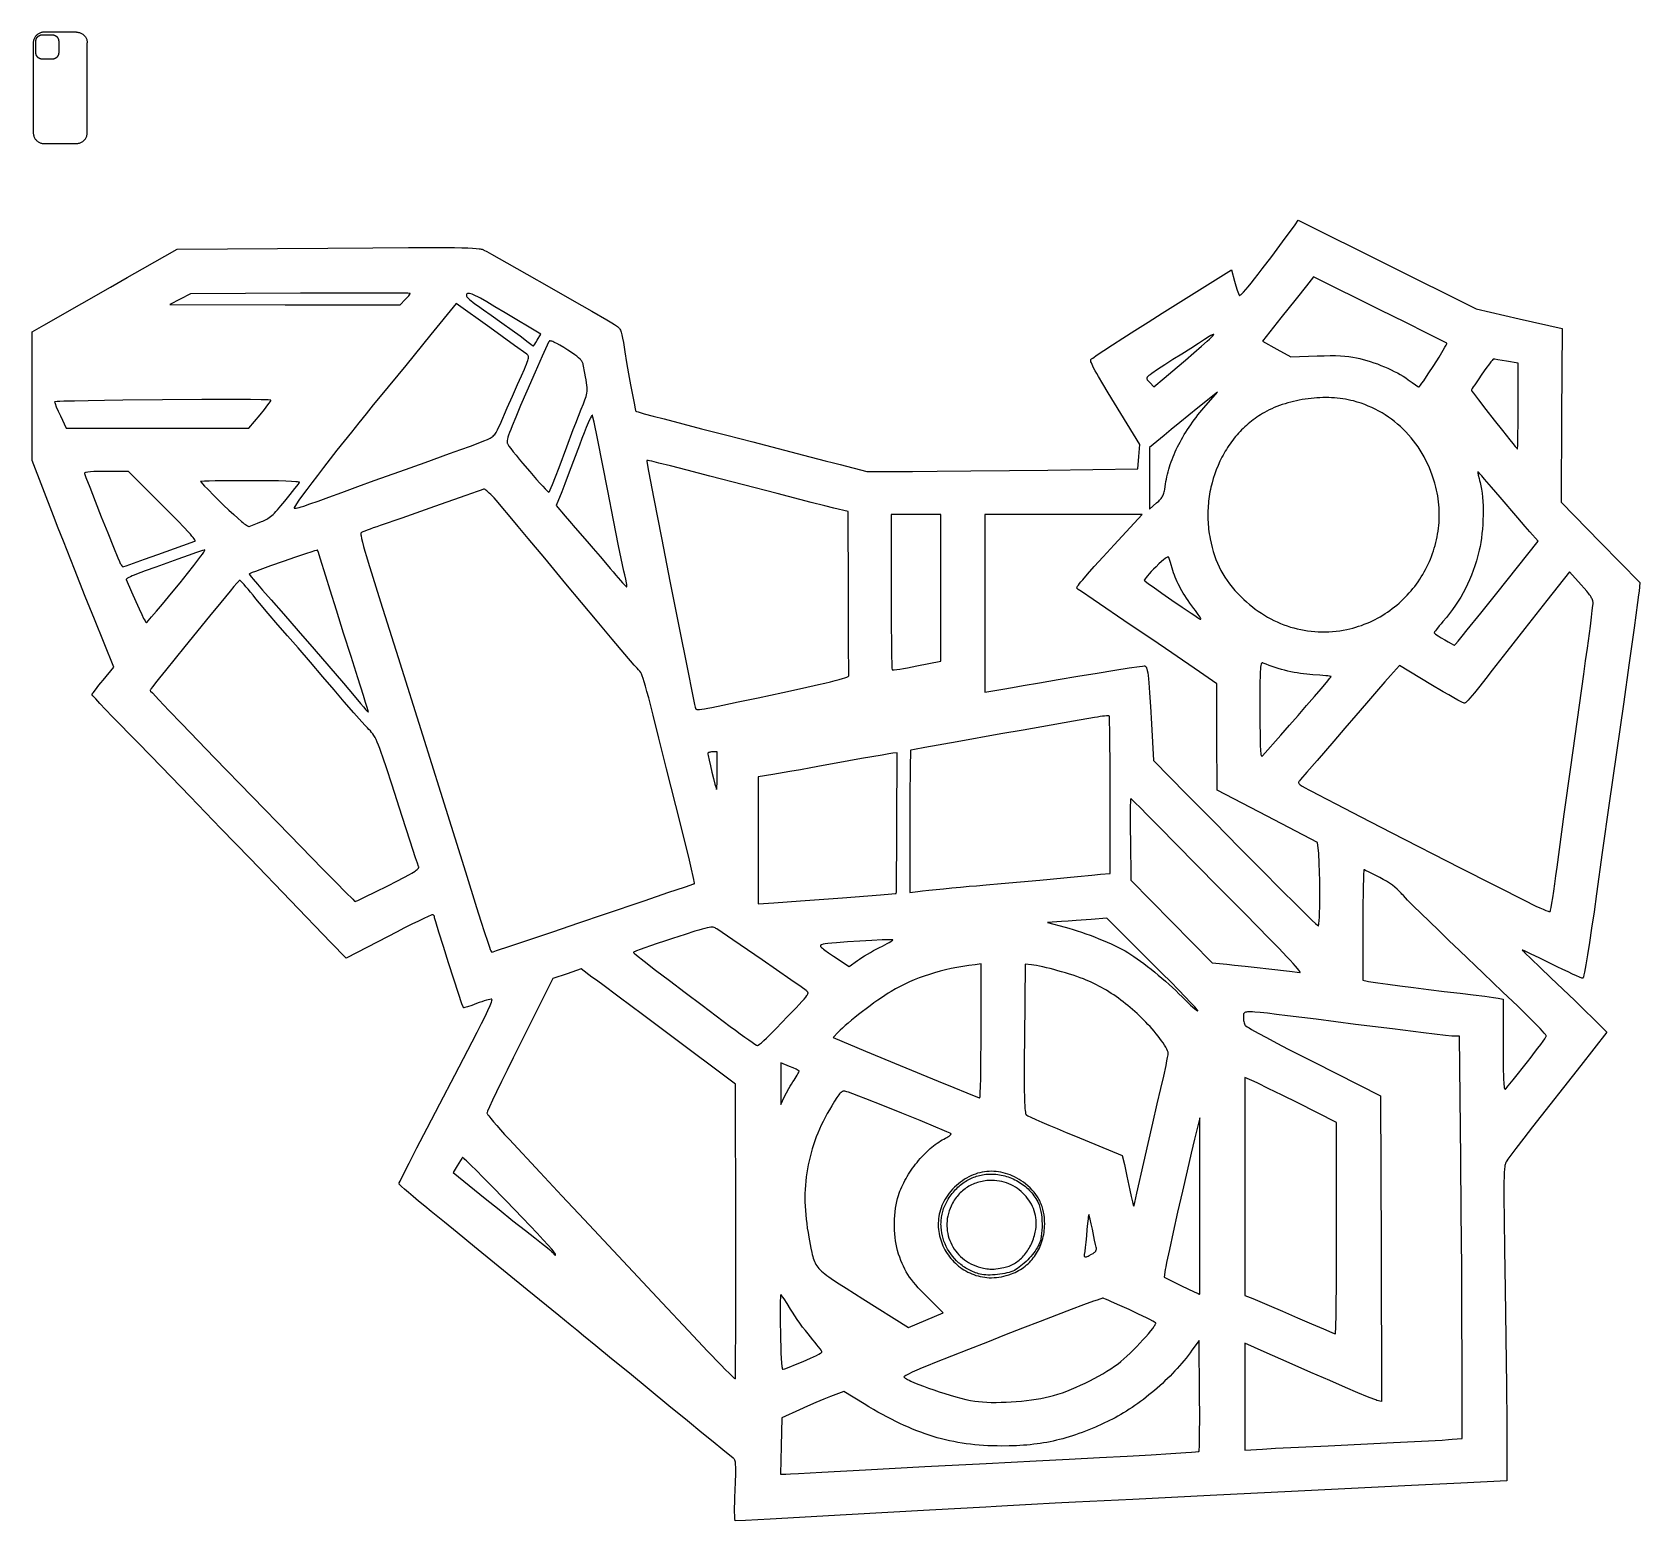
# Model space of a CAD drawing. Extents: x 41 to 5723, y -4869 to 395.
import ezdxf

# ---------------------------------------------------------------- set-up
doc = ezdxf.new("R2010")
doc.units = 0

msp = doc.modelspace()

# ---------------------------------------------------------------- linework, layer by layer
at = {"layer": 'Layer 1'}
for p, q in [((44.6571, 357.837), (44.6336, 356.5)), ((44.6336, 356.5), (44.6336, 39.4004)), ((44.8441, 360.509), (44.6571, 357.837)), ((45.217, 363.162), (44.8441, 360.509)), ((45.774, 365.782), (45.217, 363.162)), ((46.5125, 368.357), (45.774, 365.782)), ((47.4288, 370.874), (46.5125, 368.357)), ((48.5184, 373.321), (47.4288, 370.874)), ((49.776, 375.686), (48.5184, 373.321)), ((51.1956, 377.957), (49.776, 375.686)), ((52.7702, 380.124), (51.1956, 377.957)), ((54.492, 382.176), (52.7702, 380.124)), ((53.7921, 358.964), (53.7922, 358.981)), ((53.7921, 358.947), (53.7921, 358.964)), ((53.7921, 358.93), (53.7921, 358.947)), ((53.7921, 358.913), (53.7921, 358.93)), ((53.7921, 358.896), (53.7921, 358.913)), ((53.7921, 358.879), (53.7921, 358.896)), ((53.7921, 358.862), (53.7921, 358.879)), ((53.7921, 358.845), (53.7921, 358.862)), ((53.7921, 358.829), (53.7921, 358.845)), ((53.7921, 358.812), (53.7921, 358.829)), ((53.7921, 358.796), (53.7921, 358.812)), ((53.7921, 358.779), (53.7921, 358.796)), ((53.7921, 358.763), (53.7921, 358.779)), ((53.7921, 358.747), (53.7921, 358.763)), ((53.7921, 358.731), (53.7921, 358.747)), ((53.7921, 358.715), (53.7921, 358.731)), ((53.7921, 358.699), (53.7921, 358.715)), ((53.7921, 358.683), (53.7921, 358.699)), ((53.7921, 358.667), (53.7921, 358.683)), ((53.7921, 358.651), (53.7921, 358.667)), ((53.7921, 358.636), (53.7921, 358.651)), ((53.7921, 358.62), (53.7921, 358.636)), ((53.7921, 358.605), (53.7921, 358.62)), ((53.7921, 358.589), (53.7921, 358.605)), ((53.7921, 358.574), (53.7921, 358.589)), ((53.7921, 358.559), (53.7921, 358.574)), ((53.7921, 358.543), (53.7921, 358.559)), ((53.7921, 358.528), (53.7921, 358.543)), ((53.7921, 358.513), (53.7921, 358.528)), ((53.7921, 358.498), (53.7921, 358.513)), ((53.7921, 358.483), (53.7921, 358.498)), ((53.7921, 358.468), (53.7921, 358.483)), ((53.7921, 358.453), (53.7921, 358.468)), ((53.7921, 358.438), (53.7921, 358.453)), ((53.7921, 358.424), (53.7921, 358.438)), ((53.7921, 358.409), (53.7921, 358.424)), ((53.7921, 358.394), (53.7921, 358.409)), ((53.7921, 358.379), (53.7921, 358.394)), ((53.7921, 358.365), (53.7921, 358.379)), ((53.7921, 358.35), (53.7921, 358.365)), ((53.7921, 358.336), (53.7921, 358.35)), ((53.7921, 358.321), (53.7921, 358.336)), ((53.7921, 358.306), (53.7921, 358.321)), ((53.7921, 358.292), (53.7921, 358.306)), ((53.7921, 358.277), (53.7921, 358.292)), ((53.7921, 358.263), (53.7921, 358.277)), ((53.7922, 358.249), (53.7921, 358.263)), ((53.7921, 356.488), (53.7922, 356.507)), ((53.7921, 356.469), (53.7921, 356.488)), ((53.7921, 356.45), (53.7921, 356.469)), ((53.7921, 356.431), (53.7921, 356.45)), ((53.7921, 356.412), (53.7921, 356.431)), ((53.7921, 356.392), (53.7921, 356.412)), ((53.7921, 356.373), (53.7921, 356.392)), ((53.7921, 356.353), (53.7921, 356.373)), ((53.7921, 356.334), (53.7921, 356.353)), ((53.7921, 356.314), (53.7921, 356.334)), ((53.7921, 356.294), (53.7921, 356.314)), ((53.7921, 356.274), (53.7921, 356.294)), ((53.7921, 356.253), (53.7921, 356.274)), ((53.7921, 356.233), (53.7921, 356.253)), ((53.7921, 356.213), (53.7921, 356.233)), ((53.7921, 356.192), (53.7921, 356.213)), ((53.7921, 356.171), (53.7921, 356.192)), ((53.7921, 356.15), (53.7921, 356.171)), ((53.7921, 356.129), (53.7921, 356.15)), ((53.7921, 356.108), (53.7921, 356.129)), ((53.7921, 356.087), (53.7921, 356.108)), ((53.7921, 356.066), (53.7921, 356.087)), ((53.7921, 356.044), (53.7921, 356.066)), ((53.7921, 356.023), (53.7921, 356.044)), ((53.7921, 356.001), (53.7921, 356.023)), ((53.7921, 355.979), (53.7921, 356.001)), ((53.7921, 355.957), (53.7921, 355.979)), ((53.7921, 355.935), (53.7921, 355.957)), ((53.7921, 355.913), (53.7921, 355.935)), ((53.7921, 355.89), (53.7921, 355.913)), ((53.7921, 355.868), (53.7921, 355.89)), ((53.7921, 355.845), (53.7921, 355.868)), ((53.7921, 355.822), (53.7921, 355.845)), ((53.7921, 355.799), (53.7921, 355.822)), ((53.7921, 355.776), (53.7921, 355.799)), ((53.7921, 355.753), (53.7921, 355.776)), ((53.7921, 355.73), (53.7921, 355.753)), ((53.7921, 355.706), (53.7921, 355.73)), ((53.7921, 355.683), (53.7921, 355.706)), ((53.7921, 355.659), (53.7921, 355.683)), ((53.7921, 355.635), (53.7921, 355.659)), ((53.7921, 355.611), (53.7921, 355.635)), ((53.7921, 355.587), (53.7921, 355.611)), ((53.7921, 355.563), (53.7921, 355.587)), ((53.7921, 355.539), (53.7921, 355.563)), ((53.7921, 355.514), (53.7921, 355.539)), ((53.7921, 355.49), (53.7921, 355.514)), ((53.7921, 355.465), (53.7921, 355.49)), ((53.7921, 355.441), (53.7921, 355.465)), ((53.7921, 355.416), (53.7921, 355.441)), ((53.7921, 355.391), (53.7921, 355.416)), ((53.7921, 355.366), (53.7921, 355.391)), ((53.7921, 355.341), (53.7921, 355.366)), ((53.7921, 355.315), (53.7921, 355.341)), ((53.7921, 355.29), (53.7921, 355.315)), ((53.7921, 355.265), (53.7921, 355.29)), ((53.7921, 355.239), (53.7921, 355.265)), ((53.7921, 355.213), (53.7921, 355.239)), ((53.7921, 355.188), (53.7921, 355.213)), ((53.7921, 355.162), (53.7921, 355.188)), ((53.7921, 355.136), (53.7921, 355.162)), ((53.7921, 355.11), (53.7921, 355.136)), ((53.7921, 355.083), (53.7921, 355.11)), ((53.7921, 355.057), (53.7921, 355.083)), ((53.7921, 355.031), (53.7921, 355.057)), ((53.7921, 355.004), (53.7921, 355.031)), ((53.7921, 354.978), (53.7921, 355.004)), ((53.7921, 354.951), (53.7921, 354.978)), ((53.7921, 354.924), (53.7921, 354.951)), ((53.7921, 354.897), (53.7921, 354.924)), ((53.7921, 354.87), (53.7921, 354.897)), ((53.7921, 354.843), (53.7921, 354.87)), ((53.7921, 354.816), (53.7921, 354.843)), ((53.7921, 354.789), (53.7921, 354.816)), ((53.7921, 354.761), (53.7921, 354.789)), ((53.7921, 354.734), (53.7921, 354.761)), ((53.7921, 354.706), (53.7921, 354.734)), ((53.7921, 354.678), (53.7921, 354.706)), ((53.7921, 354.651), (53.7921, 354.678)), ((53.7921, 354.623), (53.7921, 354.651)), ((53.7921, 354.595), (53.7921, 354.623)), ((53.7921, 354.567), (53.7921, 354.595)), ((53.7921, 354.538), (53.7921, 354.567)), ((53.7921, 330.236), (53.7921, 354.538)), ((53.7922, 359.104), (53.7923, 359.122)), ((53.7922, 359.087), (53.7922, 359.104)), ((53.7922, 359.069), (53.7922, 359.087)), ((53.7922, 359.051), (53.7922, 359.069)), ((53.7922, 359.034), (53.7922, 359.051)), ((53.7922, 359.016), (53.7922, 359.034)), ((53.7922, 358.999), (53.7922, 359.016)), ((53.7922, 358.981), (53.7922, 358.999)), ((53.7922, 358.234), (53.7922, 358.249)), ((53.7922, 358.22), (53.7922, 358.234)), ((53.7922, 358.205), (53.7922, 358.22)), ((53.7922, 358.191), (53.7922, 358.205)), ((53.7922, 358.176), (53.7922, 358.191)), ((53.7922, 358.162), (53.7922, 358.176)), ((53.7922, 358.148), (53.7922, 358.162)), ((53.7922, 358.133), (53.7922, 358.148)), ((53.7922, 358.119), (53.7922, 358.133)), ((53.7922, 358.104), (53.7922, 358.119)), ((53.7922, 358.09), (53.7922, 358.104)), ((53.7922, 358.075), (53.7922, 358.09)), ((53.7922, 358.061), (53.7922, 358.075)), ((53.7922, 358.046), (53.7922, 358.061)), ((53.7922, 358.032), (53.7922, 358.046)), ((53.7922, 358.017), (53.7922, 358.032)), ((53.7922, 358.003), (53.7922, 358.017)), ((53.7922, 357.988), (53.7922, 358.003)), ((53.7922, 357.974), (53.7922, 357.988)), ((53.7922, 357.959), (53.7922, 357.974)), ((53.7922, 357.945), (53.7922, 357.959)), ((53.7922, 357.93), (53.7922, 357.945)), ((53.7922, 357.916), (53.7922, 357.93)), ((53.7922, 357.901), (53.7922, 357.916)), ((53.7922, 357.887), (53.7922, 357.901)), ((53.7922, 357.872), (53.7922, 357.887)), ((53.7922, 357.858), (53.7922, 357.872)), ((53.7922, 357.843), (53.7922, 357.858)), ((53.7922, 357.829), (53.7922, 357.843)), ((53.7922, 357.814), (53.7922, 357.829)), ((53.7922, 357.799), (53.7922, 357.814)), ((53.7922, 357.785), (53.7922, 357.799)), ((53.7922, 357.77), (53.7922, 357.785)), ((53.7922, 357.756), (53.7922, 357.77)), ((53.7922, 357.741), (53.7922, 357.756)), ((53.7922, 357.727), (53.7922, 357.741)), ((53.7922, 357.712), (53.7922, 357.727)), ((53.7922, 357.697), (53.7922, 357.712)), ((53.7922, 357.683), (53.7922, 357.697)), ((53.7922, 357.668), (53.7922, 357.683)), ((53.7922, 357.654), (53.7922, 357.668)), ((53.7922, 357.639), (53.7922, 357.654)), ((53.7922, 357.625), (53.7922, 357.639)), ((53.7922, 357.61), (53.7922, 357.625)), ((53.7922, 357.595), (53.7922, 357.61)), ((53.7922, 357.581), (53.7922, 357.595)), ((53.7922, 357.566), (53.7922, 357.581)), ((53.7922, 357.552), (53.7922, 357.566)), ((53.7922, 357.537), (53.7922, 357.552)), ((53.7922, 357.523), (53.7922, 357.537)), ((53.7922, 357.508), (53.7922, 357.523)), ((53.7922, 357.493), (53.7922, 357.508)), ((53.7922, 357.479), (53.7922, 357.493)), ((53.7922, 357.464), (53.7922, 357.479)), ((53.7922, 357.449), (53.7922, 357.464)), ((53.7922, 357.435), (53.7922, 357.449)), ((53.7922, 357.42), (53.7922, 357.435)), ((53.7922, 357.405), (53.7922, 357.42)), ((53.7922, 357.391), (53.7922, 357.405)), ((53.7922, 357.376), (53.7922, 357.391)), ((53.7922, 357.361), (53.7922, 357.376)), ((53.7922, 357.346), (53.7922, 357.361)), ((53.7922, 357.332), (53.7922, 357.346)), ((53.7922, 357.317), (53.7922, 357.332)), ((53.7922, 357.302), (53.7922, 357.317)), ((53.7922, 357.287), (53.7922, 357.302)), ((53.7922, 357.272), (53.7922, 357.287)), ((53.7922, 357.257), (53.7922, 357.272)), ((53.7922, 357.242), (53.7922, 357.257)), ((53.7922, 357.227), (53.7922, 357.242)), ((53.7922, 357.212), (53.7922, 357.227)), ((53.7922, 357.196), (53.7922, 357.212)), ((53.7922, 357.181), (53.7922, 357.196)), ((53.7922, 357.166), (53.7922, 357.181)), ((53.7922, 357.15), (53.7922, 357.166)), ((53.7922, 357.135), (53.7922, 357.15)), ((53.7922, 357.119), (53.7922, 357.135)), ((53.7922, 357.104), (53.7922, 357.119)), ((53.7922, 357.088), (53.7922, 357.104)), ((53.7922, 357.073), (53.7922, 357.088)), ((53.7922, 357.057), (53.7922, 357.073)), ((53.7922, 357.041), (53.7922, 357.057)), ((53.7922, 357.025), (53.7922, 357.041)), ((53.7922, 357.009), (53.7922, 357.025)), ((53.7922, 356.993), (53.7922, 357.009)), ((53.7922, 356.977), (53.7922, 356.993)), ((53.7922, 356.961), (53.7922, 356.977)), ((53.7922, 356.945), (53.7922, 356.961)), ((53.7922, 356.928), (53.7922, 356.945)), ((53.7922, 356.912), (53.7922, 356.928)), ((53.7922, 356.895), (53.7922, 356.912)), ((53.7922, 356.879), (53.7922, 356.895)), ((53.7922, 356.862), (53.7922, 356.879)), ((53.7922, 356.845), (53.7922, 356.862)), ((53.7922, 356.828), (53.7922, 356.845)), ((53.7922, 356.811), (53.7922, 356.828)), ((53.7922, 356.794), (53.7922, 356.811)), ((53.7922, 356.777), (53.7922, 356.794)), ((53.7922, 356.76), (53.7922, 356.777)), ((53.7922, 356.742), (53.7922, 356.76)), ((53.7922, 356.725), (53.7922, 356.742)), ((53.7922, 356.707), (53.7922, 356.725)), ((53.7922, 356.69), (53.7922, 356.707)), ((53.7922, 356.672), (53.7922, 356.69)), ((53.7922, 356.654), (53.7922, 356.672)), ((53.7922, 356.636), (53.7922, 356.654)), ((53.7922, 356.618), (53.7922, 356.636)), ((53.7922, 356.6), (53.7922, 356.618)), ((53.7922, 356.581), (53.7922, 356.6)), ((53.7922, 356.563), (53.7922, 356.581)), ((53.7922, 356.545), (53.7922, 356.563)), ((53.7922, 356.526), (53.7922, 356.545)), ((53.7922, 356.507), (53.7922, 356.526)), ((53.7923, 359.213), (53.7924, 359.232)), ((53.7923, 359.195), (53.7923, 359.213)), ((53.7923, 359.177), (53.7923, 359.195)), ((53.7923, 359.159), (53.7923, 359.177)), ((53.7923, 359.14), (53.7923, 359.159)), ((53.7923, 359.122), (53.7923, 359.14)), ((53.7924, 359.288), (53.7925, 359.307)), ((53.7924, 359.269), (53.7924, 359.288)), ((53.7924, 359.25), (53.7924, 359.269)), ((53.7924, 359.232), (53.7924, 359.25)), ((53.7925, 359.344), (53.7926, 359.363)), ((53.7925, 359.325), (53.7925, 359.344)), ((53.7925, 359.307), (53.7925, 359.325)), ((53.7926, 359.402), (53.7927, 359.421)), ((53.7926, 359.383), (53.7926, 359.402)), ((53.7926, 359.363), (53.7926, 359.383)), ((53.7927, 359.441), (53.7928, 359.46)), ((53.7927, 359.421), (53.7927, 359.441)), ((53.7928, 359.48), (53.7929, 359.499)), ((53.7928, 359.46), (53.7928, 359.48)), ((53.7929, 359.539), (53.793, 359.559)), ((53.7929, 359.519), (53.7929, 359.539)), ((53.7929, 359.499), (53.7929, 359.519)), ((53.793, 359.559), (53.7931, 359.579)), ((53.7931, 359.599), (53.7932, 359.619)), ((53.7931, 359.579), (53.7931, 359.599)), ((53.7932, 359.639), (53.7933, 359.66)), ((53.7932, 359.619), (53.7932, 359.639)), ((53.7933, 359.66), (53.7934, 359.68)), ((53.7934, 359.701), (53.7935, 359.721)), ((53.7934, 359.68), (53.7934, 359.701)), ((53.7935, 359.721), (53.7936, 359.742)), ((53.7936, 359.742), (53.7937, 359.763)), ((53.7937, 359.784), (53.7938, 359.805)), ((53.7937, 359.763), (53.7937, 359.784)), ((53.7938, 359.805), (53.7939, 359.826)), ((53.7939, 359.826), (53.794, 359.847)), ((53.794, 359.847), (53.7941, 359.869)), ((53.7941, 359.869), (53.7942, 359.89)), ((53.7942, 359.89), (53.7943, 359.912)), ((53.7943, 359.912), (53.7944, 359.933)), ((53.7944, 359.933), (53.7945, 359.955)), ((53.7945, 359.955), (53.7946, 359.977)), ((53.7946, 359.977), (53.7948, 359.999)), ((53.7948, 359.999), (53.7949, 360.021)), ((53.7949, 360.021), (53.795, 360.043)), ((53.795, 360.043), (53.7951, 360.065)), ((53.7951, 360.065), (53.7953, 360.087)), ((53.7953, 360.087), (53.7954, 360.11)), ((53.7954, 360.11), (53.7955, 360.132)), ((53.7955, 360.132), (53.7957, 360.155)), ((53.7957, 360.155), (53.7958, 360.178)), ((53.7958, 360.178), (53.796, 360.201)), ((53.796, 360.201), (53.7962, 360.224)), ((53.7962, 360.224), (53.7963, 360.247)), ((53.7963, 360.247), (53.7965, 360.27)), ((53.7965, 360.27), (53.7967, 360.293)), ((53.7967, 360.293), (53.7969, 360.317)), ((53.7969, 360.317), (53.7971, 360.34)), ((53.7971, 360.34), (53.7973, 360.364)), ((53.7973, 360.364), (53.7975, 360.387)), ((53.7975, 360.387), (53.7977, 360.411)), ((53.7977, 360.411), (53.7979, 360.435)), ((53.7979, 360.435), (53.7981, 360.459)), ((53.7981, 360.459), (53.7983, 360.483)), ((53.7983, 360.483), (53.7986, 360.508)), ((53.7986, 360.508), (53.7988, 360.532)), ((53.7988, 360.532), (53.7991, 360.556)), ((53.7991, 360.556), (53.7993, 360.581)), ((53.7993, 360.581), (53.7996, 360.606)), ((53.7996, 360.606), (53.7998, 360.631)), ((53.7998, 360.631), (53.8001, 360.655)), ((53.8001, 360.655), (53.8004, 360.68)), ((53.8004, 360.68), (53.8007, 360.706)), ((53.8007, 360.706), (53.801, 360.731)), ((53.801, 360.731), (53.8013, 360.756)), ((53.8013, 360.756), (53.8016, 360.782)), ((53.8016, 360.782), (53.802, 360.807)), ((53.802, 360.807), (53.8023, 360.833)), ((53.8023, 360.833), (53.8027, 360.859)), ((53.8027, 360.859), (53.803, 360.885)), ((53.803, 360.885), (53.8034, 360.911)), ((53.8034, 360.911), (53.8038, 360.937)), ((53.8038, 360.937), (53.8042, 360.964)), ((53.8042, 360.964), (53.8046, 360.99)), ((53.8046, 360.99), (53.805, 361.017)), ((53.805, 361.017), (53.8054, 361.043)), ((53.8054, 361.043), (53.8058, 361.07)), ((53.8058, 361.07), (53.8063, 361.097)), ((53.8063, 361.097), (53.8067, 361.124)), ((53.8067, 361.124), (53.8072, 361.151)), ((53.8072, 361.151), (53.8077, 361.179)), ((53.8077, 361.179), (53.8081, 361.206)), ((53.8081, 361.206), (53.8086, 361.234)), ((53.8086, 361.234), (53.8092, 361.262)), ((53.8092, 361.262), (53.8097, 361.289)), ((53.8097, 361.289), (53.8102, 361.317)), ((53.8102, 361.317), (53.8108, 361.345)), ((53.8108, 361.345), (53.8114, 361.374)), ((53.8114, 361.374), (53.8119, 361.402)), ((53.8119, 361.402), (53.8125, 361.43)), ((53.8125, 361.43), (53.8132, 361.459)), ((53.8132, 361.459), (53.8138, 361.488)), ((53.8138, 361.488), (53.8144, 361.517)), ((53.8144, 361.517), (53.8151, 361.546)), ((53.8151, 361.546), (53.8158, 361.575)), ((53.8158, 361.575), (53.8165, 361.604)), ((53.8165, 361.604), (53.8172, 361.633)), ((53.8172, 361.633), (53.8179, 361.663)), ((53.8179, 361.663), (53.8186, 361.693)), ((53.8186, 361.693), (53.8194, 361.722)), ((53.8194, 361.722), (53.8202, 361.752)), ((53.8202, 361.752), (53.821, 361.782)), ((53.821, 361.782), (53.8218, 361.813)), ((53.8218, 361.813), (53.8226, 361.843)), ((53.8226, 361.843), (53.8235, 361.873)), ((53.8235, 361.873), (53.8244, 361.904)), ((53.8244, 361.904), (53.8252, 361.935)), ((53.8252, 361.935), (53.8262, 361.966)), ((53.8262, 361.966), (53.8271, 361.997)), ((53.8271, 361.997), (53.8281, 362.028)), ((53.8281, 362.028), (53.829, 362.059)), ((53.829, 362.059), (53.8301, 362.091)), ((53.8301, 362.091), (53.8311, 362.122)), ((53.8311, 362.122), (53.8321, 362.154)), ((53.8321, 362.154), (53.8332, 362.186)), ((53.8332, 362.186), (53.8343, 362.218)), ((53.8343, 362.218), (53.8354, 362.25)), ((53.8354, 362.25), (53.8366, 362.282)), ((53.8366, 362.282), (53.8378, 362.315)), ((53.8378, 362.315), (53.839, 362.347)), ((53.839, 362.347), (53.8402, 362.38)), ((53.8402, 362.38), (53.8415, 362.413)), ((53.8415, 362.413), (53.8427, 362.446)), ((53.8427, 362.446), (53.8441, 362.479)), ((53.8441, 362.479), (53.8454, 362.513)), ((53.8454, 362.513), (53.8468, 362.546)), ((53.8468, 362.546), (53.8482, 362.58)), ((53.8482, 362.58), (53.8496, 362.614)), ((53.8496, 362.614), (53.8511, 362.648)), ((53.8511, 362.648), (53.8526, 362.682)), ((53.8526, 362.682), (53.8541, 362.716)), ((53.8541, 362.716), (53.8557, 362.751)), ((53.8557, 362.751), (53.8573, 362.785)), ((53.8573, 362.785), (53.8589, 362.82)), ((53.8589, 362.82), (53.8606, 362.855)), ((53.8606, 362.855), (53.8623, 362.89)), ((53.8623, 362.89), (53.864, 362.925)), ((53.864, 362.925), (53.8658, 362.96)), ((53.8658, 362.96), (53.8676, 362.996)), ((53.8676, 362.996), (53.8694, 363.032)), ((53.8694, 363.032), (53.8713, 363.068)), ((53.8713, 363.068), (53.8733, 363.104)), ((53.8733, 363.104), (53.8752, 363.14)), ((53.8752, 363.14), (53.8773, 363.176)), ((53.8773, 363.176), (53.8793, 363.213)), ((53.8793, 363.213), (53.8814, 363.249)), ((53.8814, 363.249), (53.8836, 363.286)), ((53.8836, 363.286), (53.8858, 363.323)), ((53.8858, 363.323), (53.888, 363.36)), ((53.888, 363.36), (53.8903, 363.398)), ((53.8903, 363.398), (53.8926, 363.435)), ((53.8926, 363.435), (53.895, 363.473)), ((53.895, 363.473), (53.8974, 363.511)), ((53.8974, 363.511), (53.8999, 363.549)), ((53.8999, 363.549), (53.9024, 363.587)), ((53.9024, 363.587), (53.905, 363.625)), ((53.905, 363.625), (53.9077, 363.664)), ((53.9077, 363.664), (53.9103, 363.703)), ((53.9103, 363.703), (53.9131, 363.742)), ((53.9131, 363.742), (53.9159, 363.781)), ((53.9159, 363.781), (53.9188, 363.82)), ((53.9188, 363.82), (53.9217, 363.86)), ((53.9217, 363.86), (53.9246, 363.899)), ((53.9246, 363.899), (53.9277, 363.939)), ((53.9277, 363.939), (53.9308, 363.979)), ((53.9308, 363.979), (53.934, 364.019)), ((53.934, 364.019), (53.9372, 364.06)), ((53.9372, 364.06), (53.9405, 364.1)), ((53.9405, 364.1), (53.9438, 364.141)), ((53.9438, 364.141), (53.9473, 364.182)), ((53.9473, 364.182), (53.9508, 364.223)), ((53.9508, 364.223), (53.9543, 364.264)), ((53.9543, 364.264), (53.958, 364.306)), ((53.958, 364.306), (53.9617, 364.348)), ((53.9617, 364.348), (53.9654, 364.389)), ((53.9654, 364.389), (53.9693, 364.432)), ((53.9693, 364.432), (53.9732, 364.474)), ((53.9732, 364.474), (53.9772, 364.516)), ((53.9772, 364.516), (53.9813, 364.559)), ((53.9813, 364.559), (53.9855, 364.602)), ((53.9855, 364.602), (53.9898, 364.645)), ((53.9898, 364.645), (53.9941, 364.688)), ((53.9941, 364.688), (53.9985, 364.732)), ((53.9985, 364.732), (54.003, 364.775)), ((54.003, 364.775), (54.0076, 364.819)), ((54.0076, 364.819), (54.0123, 364.863)), ((54.0123, 364.863), (54.0171, 364.907)), ((54.0171, 364.907), (54.022, 364.952)), ((54.022, 364.952), (54.027, 364.997)), ((54.027, 364.997), (54.0321, 365.042)), ((54.0321, 365.042), (54.0372, 365.087)), ((54.0372, 365.087), (54.0425, 365.132)), ((54.0425, 365.132), (54.0479, 365.178)), ((54.0479, 365.178), (54.0534, 365.223)), ((54.0534, 365.223), (54.059, 365.269)), ((54.059, 365.269), (54.0647, 365.316)), ((54.0647, 365.316), (54.0705, 365.362)), ((54.0705, 365.362), (54.0764, 365.409)), ((54.0764, 365.409), (54.0825, 365.456)), ((54.0825, 365.456), (54.0886, 365.503)), ((54.0886, 365.503), (54.0949, 365.55)), ((54.0949, 365.55), (54.1013, 365.598)), ((54.1013, 365.598), (54.1078, 365.646)), ((54.1078, 365.646), (54.1145, 365.694)), ((54.1145, 365.694), (54.1213, 365.742)), ((54.1213, 365.742), (54.1282, 365.791)), ((54.1282, 365.791), (54.1352, 365.839)), ((54.1352, 365.839), (54.1424, 365.888)), ((54.1424, 365.888), (54.1497, 365.937)), ((54.1497, 365.937), (54.1572, 365.987)), ((54.1572, 365.987), (54.1648, 366.036)), ((54.1648, 366.036), (54.1725, 366.086)), ((54.1725, 366.086), (54.1804, 366.136)), ((54.1804, 366.136), (54.1885, 366.186)), ((54.1885, 366.186), (54.1967, 366.237)), ((54.1967, 366.237), (54.205, 366.287)), ((54.205, 366.287), (54.2135, 366.338)), ((54.2135, 366.338), (54.2222, 366.389)), ((54.2222, 366.389), (54.231, 366.441)), ((54.231, 366.441), (54.2399, 366.492)), ((54.2399, 366.492), (54.249, 366.544)), ((54.249, 366.544), (54.2583, 366.595)), ((54.2583, 366.595), (54.2677, 366.647)), ((54.2677, 366.647), (54.2772, 366.7)), ((54.2772, 366.7), (54.287, 366.752)), ((54.287, 366.752), (54.2969, 366.804)), ((54.2969, 366.804), (54.3069, 366.857)), ((54.3069, 366.857), (54.3171, 366.91)), ((54.3171, 366.91), (54.3275, 366.963)), ((54.3275, 366.963), (54.338, 367.016)), ((54.338, 367.016), (54.3487, 367.069)), ((54.3487, 367.069), (54.3595, 367.122)), ((54.3595, 367.122), (54.3705, 367.176)), ((54.3705, 367.176), (54.3817, 367.229)), ((54.3817, 367.229), (54.393, 367.283)), ((54.393, 367.283), (54.4045, 367.337)), ((54.4045, 367.337), (54.4162, 367.391)), ((54.4162, 367.391), (54.428, 367.445)), ((54.428, 367.445), (54.44, 367.499)), ((54.44, 367.499), (54.4522, 367.554)), ((54.4522, 367.554), (54.4645, 367.608)), ((54.4645, 367.608), (54.477, 367.663)), ((54.477, 367.663), (54.4897, 367.718)), ((54.4897, 367.718), (54.5026, 367.773)), ((56.3528, 384.102), (54.492, 382.176)), ((54.5026, 367.773), (54.5157, 367.828)), ((54.5157, 367.828), (54.5289, 367.883)), ((54.5289, 367.883), (54.5423, 367.938)), ((54.5423, 367.938), (54.5559, 367.994)), ((54.5559, 367.994), (54.5697, 368.049)), ((54.5697, 368.049), (54.5836, 368.105)), ((54.5836, 368.105), (54.5978, 368.161)), ((54.5978, 368.161), (54.6121, 368.217)), ((54.6121, 368.217), (54.6266, 368.273)), ((54.6266, 368.273), (54.6413, 368.33)), ((54.6413, 368.33), (54.6562, 368.386)), ((54.6562, 368.386), (54.6714, 368.443)), ((54.6714, 368.443), (54.6867, 368.5)), ((54.6867, 368.5), (54.7022, 368.557)), ((54.7022, 368.557), (54.7179, 368.614)), ((54.7179, 368.614), (54.7338, 368.671)), ((54.7338, 368.671), (54.75, 368.728)), ((54.75, 368.728), (54.7663, 368.786)), ((54.7663, 368.786), (54.7829, 368.844)), ((54.7829, 368.844), (54.7997, 368.902)), ((54.7997, 368.902), (54.8167, 368.96)), ((54.8167, 368.96), (54.834, 369.019)), ((54.834, 369.019), (54.8515, 369.077)), ((54.8515, 369.077), (54.8692, 369.136)), ((54.8692, 369.136), (54.8871, 369.195)), ((54.8871, 369.195), (54.9053, 369.254)), ((54.9053, 369.254), (54.9237, 369.314)), ((54.9237, 369.314), (54.9424, 369.373)), ((54.9424, 369.373), (54.9613, 369.433)), ((54.9613, 369.433), (54.9805, 369.493)), ((54.9805, 369.493), (55, 369.553)), ((55, 369.553), (55.0197, 369.614)), ((55.0197, 369.614), (55.0396, 369.675)), ((55.0396, 369.675), (55.0598, 369.736)), ((55.0598, 369.736), (55.0803, 369.797)), ((55.0803, 369.797), (55.1011, 369.858)), ((55.1011, 369.858), (55.1221, 369.92)), ((55.1221, 369.92), (55.1435, 369.982)), ((55.1435, 369.982), (55.1651, 370.044)), ((55.1651, 370.044), (55.187, 370.106)), ((55.187, 370.106), (55.2092, 370.169)), ((55.2092, 370.169), (55.2317, 370.232)), ((55.2317, 370.232), (55.2545, 370.295)), ((55.2545, 370.295), (55.2776, 370.359)), ((55.2776, 370.359), (55.301, 370.422)), ((55.301, 370.422), (55.3247, 370.486)), ((55.3247, 370.486), (55.3488, 370.55)), ((55.3488, 370.55), (55.3731, 370.615)), ((55.3731, 370.615), (55.3978, 370.68)), ((55.3978, 370.68), (55.4228, 370.745)), ((55.4228, 370.745), (55.4482, 370.81)), ((55.4482, 370.81), (55.4738, 370.875)), ((55.4738, 370.875), (55.4999, 370.941)), ((55.4999, 370.941), (55.5263, 371.007)), ((55.5263, 371.007), (55.553, 371.074)), ((55.553, 371.074), (55.5801, 371.14)), ((55.5801, 371.14), (55.6075, 371.207)), ((55.6075, 371.207), (55.6354, 371.274)), ((55.6354, 371.274), (55.6635, 371.342)), ((55.6635, 371.342), (55.6921, 371.41)), ((55.6921, 371.41), (55.721, 371.478)), ((55.721, 371.478), (55.7504, 371.546)), ((55.7504, 371.546), (55.7801, 371.615)), ((55.7801, 371.615), (55.8102, 371.684)), ((55.8102, 371.684), (55.8407, 371.753)), ((55.8407, 371.753), (55.8716, 371.822)), ((55.8716, 371.822), (55.903, 371.892)), ((55.903, 371.892), (55.9347, 371.962)), ((55.9347, 371.962), (55.9669, 372.033)), ((55.9669, 372.033), (55.9994, 372.104)), ((55.9994, 372.104), (56.0325, 372.175)), ((56.0325, 372.175), (56.0659, 372.246)), ((56.0659, 372.246), (56.0998, 372.317)), ((56.0998, 372.317), (56.1342, 372.389)), ((56.1342, 372.389), (56.169, 372.462)), ((56.169, 372.462), (56.2043, 372.534)), ((56.2043, 372.534), (56.24, 372.607)), ((56.24, 372.607), (56.2762, 372.68)), ((56.2762, 372.68), (56.3129, 372.754)), ((56.3129, 372.754), (56.3501, 372.827)), ((56.3501, 372.827), (56.3877, 372.901)), ((58.3435, 385.895), (56.3528, 384.102)), ((56.3877, 372.901), (56.4259, 372.976)), ((56.4259, 372.976), (56.4646, 373.051)), ((56.4646, 373.051), (56.5038, 373.126)), ((56.5038, 373.126), (56.5434, 373.201)), ((56.5434, 373.201), (56.5837, 373.277)), ((56.5837, 373.277), (56.6244, 373.352)), ((56.6244, 373.352), (56.6657, 373.429)), ((56.6657, 373.429), (56.7075, 373.505)), ((56.7075, 373.505), (56.7498, 373.582)), ((56.7498, 373.582), (56.7927, 373.659)), ((56.7927, 373.659), (56.8362, 373.737)), ((56.8362, 373.737), (56.8802, 373.815)), ((56.8802, 373.815), (56.9247, 373.893)), ((56.9247, 373.893), (56.9699, 373.971)), ((56.9699, 373.971), (57.0156, 374.049)), ((57.0156, 374.049), (57.0619, 374.128)), ((57.0619, 374.128), (57.1088, 374.207)), ((57.1088, 374.207), (57.1562, 374.287)), ((57.1562, 374.287), (57.2043, 374.367)), ((57.2043, 374.367), (57.253, 374.447)), ((57.253, 374.447), (57.3023, 374.527)), ((57.3023, 374.527), (57.3522, 374.607)), ((57.3522, 374.607), (57.4027, 374.688)), ((57.4027, 374.688), (57.4538, 374.769)), ((57.4538, 374.769), (57.5056, 374.85)), ((57.5056, 374.85), (57.5579, 374.932)), ((57.5579, 374.932), (57.6108, 375.013)), ((57.6108, 375.013), (57.6643, 375.095)), ((57.6643, 375.095), (57.7184, 375.177)), ((57.7184, 375.177), (57.7731, 375.259)), ((57.7731, 375.259), (57.8284, 375.341)), ((57.8284, 375.341), (57.8843, 375.423)), ((57.8843, 375.423), (57.9407, 375.506)), ((57.9407, 375.506), (57.9977, 375.588)), ((57.9977, 375.588), (58.0553, 375.671)), ((58.0553, 375.671), (58.1134, 375.753)), ((58.1134, 375.753), (58.1721, 375.836)), ((58.1721, 375.836), (58.2314, 375.919)), ((58.2314, 375.919), (58.2912, 376.001)), ((58.2912, 376.001), (58.3516, 376.084)), ((60.4543, 387.544), (58.3435, 385.895)), ((58.3516, 376.084), (58.4125, 376.166)), ((58.4125, 376.166), (58.4739, 376.249)), ((58.4739, 376.249), (58.5359, 376.332)), ((58.5359, 376.332), (58.5984, 376.414)), ((58.5984, 376.414), (58.6615, 376.496)), ((58.6615, 376.496), (58.725, 376.579)), ((58.725, 376.579), (58.789, 376.661)), ((58.789, 376.661), (58.8536, 376.743)), ((58.8536, 376.743), (58.9186, 376.825)), ((58.9186, 376.825), (58.9842, 376.907)), ((58.9842, 376.907), (59.0502, 376.989)), ((59.0502, 376.989), (59.1166, 377.07)), ((59.1166, 377.07), (59.1836, 377.152)), ((59.1836, 377.152), (59.251, 377.233)), ((59.251, 377.233), (59.3188, 377.314)), ((59.3188, 377.314), (59.3871, 377.395)), ((59.3871, 377.395), (59.4558, 377.475)), ((59.4558, 377.475), (59.525, 377.556)), ((59.525, 377.556), (59.5946, 377.636)), ((59.5946, 377.636), (59.6646, 377.716)), ((59.6646, 377.716), (59.735, 377.795)), ((59.735, 377.795), (59.8058, 377.875)), ((59.8058, 377.875), (59.8771, 377.954)), ((59.8771, 377.954), (59.9487, 378.032)), ((59.9487, 378.032), (60.0208, 378.111)), ((60.0208, 378.111), (60.0932, 378.189)), ((60.0932, 378.189), (60.166, 378.267)), ((60.166, 378.267), (60.2393, 378.345)), ((60.2393, 378.345), (60.3129, 378.422)), ((60.3129, 378.422), (60.3869, 378.499)), ((60.3869, 378.499), (60.4613, 378.576)), ((62.6751, 389.041), (60.4543, 387.544)), ((60.4613, 378.576), (60.536, 378.653)), ((60.536, 378.653), (60.6112, 378.729)), ((60.6112, 378.729), (60.6867, 378.805)), ((60.6867, 378.805), (60.7626, 378.88)), ((60.7626, 378.88), (60.8389, 378.956)), ((60.8389, 378.956), (60.9155, 379.031)), ((60.9155, 379.031), (60.9925, 379.105)), ((60.9925, 379.105), (61.0698, 379.179)), ((61.0698, 379.179), (61.1475, 379.253)), ((61.1475, 379.253), (61.2256, 379.327)), ((61.2256, 379.327), (61.3039, 379.4)), ((61.3039, 379.4), (61.3826, 379.473)), ((61.3826, 379.473), (61.4617, 379.546)), ((61.4617, 379.546), (61.541, 379.618)), ((61.541, 379.618), (61.6207, 379.69)), ((61.6207, 379.69), (61.7006, 379.761)), ((61.7006, 379.761), (61.7809, 379.832)), ((61.7809, 379.832), (61.8614, 379.903)), ((61.8614, 379.903), (61.9422, 379.973)), ((61.9422, 379.973), (62.0233, 380.043)), ((62.0233, 380.043), (62.1047, 380.112)), ((62.1047, 380.112), (62.1863, 380.181)), ((62.1863, 380.181), (62.2681, 380.25)), ((62.2681, 380.25), (62.3502, 380.318)), ((62.3502, 380.318), (62.4326, 380.386)), ((62.4326, 380.386), (62.5152, 380.453)), ((62.5152, 380.453), (62.5979, 380.52)), ((62.5979, 380.52), (62.6809, 380.586)), ((64.9949, 390.381), (62.6751, 389.041)), ((62.6809, 380.586), (62.7641, 380.652)), ((62.7641, 380.652), (62.8474, 380.717)), ((62.8474, 380.717), (62.9309, 380.782)), ((62.9309, 380.782), (63.0144, 380.846)), ((63.0144, 380.846), (63.0981, 380.91)), ((63.0981, 380.91), (63.1819, 380.974)), ((63.1819, 380.974), (63.2657, 381.037)), ((63.2657, 381.037), (63.3495, 381.099)), ((63.3495, 381.099), (63.4334, 381.161)), ((63.4334, 381.161), (63.5172, 381.222)), ((63.5172, 381.222), (63.601, 381.282)), ((63.601, 381.282), (63.6848, 381.342)), ((63.6848, 381.342), (63.7685, 381.402)), ((63.7685, 381.402), (63.8521, 381.46)), ((63.8521, 381.46), (63.9356, 381.519)), ((63.9356, 381.519), (64.019, 381.576)), ((64.019, 381.576), (64.1022, 381.633)), ((64.1022, 381.633), (64.1852, 381.689)), ((64.1852, 381.689), (64.2681, 381.745)), ((64.2681, 381.745), (64.3507, 381.8)), ((64.3507, 381.8), (64.4332, 381.854)), ((64.4332, 381.854), (64.5154, 381.908)), ((64.5154, 381.908), (64.5974, 381.961)), ((64.5974, 381.961), (64.6792, 382.013)), ((64.6792, 382.013), (64.7607, 382.065)), ((64.7607, 382.065), (64.842, 382.116)), ((64.842, 382.116), (64.923, 382.166)), ((64.923, 382.166), (65.0038, 382.216)), ((67.4024, 391.555), (64.9949, 390.381)), ((65.0038, 382.216), (65.0842, 382.266)), ((65.0842, 382.266), (65.1644, 382.314)), ((65.1644, 382.314), (65.2442, 382.362)), ((65.2442, 382.362), (65.3237, 382.41)), ((65.3237, 382.41), (65.4029, 382.456)), ((65.4029, 382.456), (65.4818, 382.502)), ((65.4818, 382.502), (65.5603, 382.548)), ((65.5603, 382.548), (65.6384, 382.593)), ((65.6384, 382.593), (65.7162, 382.637)), ((65.7162, 382.637), (65.7936, 382.681)), ((65.7936, 382.681), (65.8707, 382.724)), ((65.8707, 382.724), (65.9474, 382.766)), ((65.9474, 382.766), (66.0237, 382.808)), ((66.0237, 382.808), (66.0997, 382.85)), ((66.0997, 382.85), (66.1753, 382.89)), ((66.1753, 382.89), (66.2505, 382.931)), ((66.2505, 382.931), (66.3254, 382.97)), ((66.3254, 382.97), (66.3999, 383.009)), ((66.3999, 383.009), (66.4741, 383.048)), ((66.4741, 383.048), (66.548, 383.086)), ((66.548, 383.086), (66.6215, 383.124)), ((66.6215, 383.124), (66.6946, 383.161)), ((66.6946, 383.161), (66.7674, 383.197)), ((66.7674, 383.197), (66.8399, 383.233)), ((66.8399, 383.233), (66.912, 383.269)), ((66.912, 383.269), (66.9838, 383.304)), ((66.9838, 383.304), (67.0553, 383.339)), ((67.0553, 383.339), (67.1264, 383.373)), ((67.1264, 383.373), (67.1972, 383.407)), ((67.1972, 383.407), (67.2677, 383.44)), ((67.2677, 383.44), (67.3378, 383.473)), ((67.3378, 383.473), (67.4076, 383.505)), ((69.886, 392.558), (67.4024, 391.555)), ((67.4076, 383.505), (67.4771, 383.537)), ((67.4771, 383.537), (67.5463, 383.569)), ((67.5463, 383.569), (67.6151, 383.6)), ((67.6151, 383.6), (67.6837, 383.63)), ((67.6837, 383.63), (67.7519, 383.661)), ((67.7519, 383.661), (67.8198, 383.691)), ((67.8198, 383.691), (67.8874, 383.72)), ((67.8874, 383.72), (67.9547, 383.749)), ((67.9547, 383.749), (68.0217, 383.778)), ((68.0217, 383.778), (68.0884, 383.806)), ((68.0884, 383.806), (68.1547, 383.834)), ((68.1547, 383.834), (68.2208, 383.861)), ((68.2208, 383.861), (68.2866, 383.889)), ((68.2866, 383.889), (68.3521, 383.915)), ((68.3521, 383.915), (68.4172, 383.942)), ((68.4172, 383.942), (68.4821, 383.968)), ((68.4821, 383.968), (68.5467, 383.994)), ((68.5467, 383.994), (68.611, 384.019)), ((68.611, 384.019), (68.675, 384.044)), ((68.675, 384.044), (68.7388, 384.069)), ((68.7388, 384.069), (68.8022, 384.093)), ((68.8022, 384.093), (68.8653, 384.117)), ((68.8653, 384.117), (68.9282, 384.141)), ((68.9282, 384.141), (68.9908, 384.165)), ((68.9908, 384.165), (69.0531, 384.188)), ((69.0531, 384.188), (69.1151, 384.21)), ((69.1151, 384.21), (69.1769, 384.233)), ((69.1769, 384.233), (69.2383, 384.255)), ((69.2383, 384.255), (69.2995, 384.277)), ((69.2995, 384.277), (69.3604, 384.298)), ((69.3604, 384.298), (69.4211, 384.32)), ((69.4211, 384.32), (69.4814, 384.341)), ((69.4814, 384.341), (69.5415, 384.361)), ((69.5415, 384.361), (69.6014, 384.382)), ((69.6014, 384.382), (69.6609, 384.402)), ((69.6609, 384.402), (69.7202, 384.422)), ((69.7202, 384.422), (69.7793, 384.441)), ((69.7793, 384.441), (69.838, 384.461)), ((69.838, 384.461), (69.8965, 384.48)), ((72.4335, 393.385), (69.886, 392.558)), ((69.8965, 384.48), (69.9548, 384.499)), ((69.9548, 384.499), (70.0127, 384.517)), ((70.0127, 384.517), (70.0705, 384.535)), ((70.0705, 384.535), (70.1279, 384.553)), ((70.1279, 384.553), (70.1851, 384.571)), ((70.1851, 384.571), (70.2421, 384.589)), ((70.2421, 384.589), (70.2988, 384.606)), ((70.2988, 384.606), (70.3552, 384.623)), ((70.3552, 384.623), (70.4114, 384.64)), ((70.4114, 384.64), (70.4674, 384.656)), ((70.4674, 384.656), (70.5231, 384.673)), ((70.5231, 384.673), (70.5785, 384.689)), ((70.5785, 384.689), (70.6337, 384.705)), ((70.6337, 384.705), (70.6887, 384.72)), ((70.6887, 384.72), (70.7434, 384.736)), ((70.7434, 384.736), (70.7979, 384.751)), ((70.7979, 384.751), (70.8521, 384.766)), ((70.8521, 384.766), (70.9061, 384.78)), ((70.9061, 384.78), (70.9599, 384.795)), ((70.9599, 384.795), (71.0134, 384.809)), ((71.0134, 384.809), (71.0667, 384.824)), ((71.0667, 384.824), (71.1197, 384.837)), ((71.1197, 384.837), (71.1726, 384.851)), ((71.1726, 384.851), (71.2252, 384.865)), ((71.2252, 384.865), (71.2775, 384.878)), ((71.2775, 384.878), (71.3297, 384.891)), ((71.3297, 384.891), (71.3816, 384.904)), ((71.3816, 384.904), (71.4333, 384.917)), ((71.4333, 384.917), (71.4848, 384.929)), ((71.4848, 384.929), (71.5361, 384.942)), ((71.5361, 384.942), (71.5871, 384.954)), ((71.5871, 384.954), (71.638, 384.966)), ((71.638, 384.966), (71.6886, 384.978)), ((71.6886, 384.978), (71.739, 384.989)), ((71.739, 384.989), (71.7892, 385.001)), ((71.7892, 385.001), (71.8392, 385.012)), ((71.8392, 385.012), (71.889, 385.023)), ((71.889, 385.023), (71.9385, 385.034)), ((71.9385, 385.034), (71.9879, 385.045)), ((71.9879, 385.045), (72.037, 385.056)), ((72.037, 385.056), (72.086, 385.066)), ((72.086, 385.066), (72.1347, 385.077)), ((72.1347, 385.077), (72.1832, 385.087)), ((72.1832, 385.087), (72.2315, 385.097)), ((72.2315, 385.097), (72.2796, 385.107)), ((72.2796, 385.107), (72.3275, 385.116)), ((72.3275, 385.116), (72.3752, 385.126)), ((72.3752, 385.126), (72.4226, 385.135)), ((72.4226, 385.135), (72.4699, 385.144)), ((75.0326, 394.033), (72.4335, 393.385)), ((72.4699, 385.144), (72.5169, 385.154)), ((72.5169, 385.154), (72.5638, 385.163)), ((72.5638, 385.163), (72.6104, 385.171)), ((72.6104, 385.171), (72.6568, 385.18)), ((72.6568, 385.18), (72.703, 385.189)), ((72.703, 385.189), (72.749, 385.197)), ((72.749, 385.197), (72.7948, 385.205)), ((72.7948, 385.205), (72.8404, 385.214)), ((72.8404, 385.214), (72.8858, 385.222)), ((72.8858, 385.222), (72.9309, 385.23)), ((72.9309, 385.23), (72.9759, 385.237)), ((72.9759, 385.237), (73.0206, 385.245)), ((73.0206, 385.245), (73.0652, 385.253)), ((73.0652, 385.253), (73.1095, 385.26)), ((73.1095, 385.26), (73.1536, 385.267)), ((73.1536, 385.267), (73.1975, 385.275)), ((73.1975, 385.275), (73.2412, 385.282)), ((73.2412, 385.282), (73.2847, 385.289)), ((73.2847, 385.289), (73.3279, 385.295)), ((73.3279, 385.295), (73.371, 385.302)), ((73.371, 385.302), (73.4138, 385.309)), ((73.4138, 385.309), (73.4565, 385.315)), ((73.4565, 385.315), (73.4989, 385.322)), ((73.4989, 385.322), (73.5411, 385.328)), ((73.5411, 385.328), (73.5831, 385.334)), ((73.5831, 385.334), (73.6248, 385.341)), ((73.6248, 385.341), (73.6664, 385.347)), ((73.6664, 385.347), (73.7078, 385.353)), ((73.7078, 385.353), (73.7489, 385.358)), ((73.7489, 385.358), (73.7899, 385.364)), ((73.7899, 385.364), (73.8306, 385.37)), ((73.8306, 385.37), (73.8711, 385.375)), ((73.8711, 385.375), (73.9115, 385.381)), ((73.9115, 385.381), (73.9516, 385.386)), ((73.9516, 385.386), (73.9915, 385.392)), ((73.9915, 385.392), (74.0312, 385.397)), ((74.0312, 385.397), (74.0707, 385.402)), ((74.0707, 385.402), (74.11, 385.407)), ((74.11, 385.407), (74.1492, 385.412)), ((74.1492, 385.412), (74.1881, 385.417)), ((74.1881, 385.417), (74.2268, 385.422)), ((74.2268, 385.422), (74.2653, 385.426)), ((74.2653, 385.426), (74.3036, 385.431)), ((74.3036, 385.431), (74.3418, 385.436)), ((74.3418, 385.436), (74.3797, 385.44)), ((74.3797, 385.44), (74.4174, 385.445)), ((74.4174, 385.445), (74.455, 385.449)), ((74.455, 385.449), (74.4924, 385.453)), ((74.4924, 385.453), (74.5295, 385.458)), ((74.5295, 385.458), (74.5665, 385.462)), ((74.5665, 385.462), (74.6033, 385.466)), ((74.6033, 385.466), (74.64, 385.47)), ((74.64, 385.47), (74.6764, 385.474)), ((74.6764, 385.474), (74.7127, 385.478)), ((74.7127, 385.478), (74.7488, 385.482)), ((74.7488, 385.482), (74.7847, 385.486)), ((74.7847, 385.486), (74.8204, 385.489)), ((74.8204, 385.489), (74.8559, 385.493)), ((74.8559, 385.493), (74.8913, 385.497)), ((74.8913, 385.497), (74.9265, 385.5)), ((74.9265, 385.5), (74.9615, 385.504)), ((74.9615, 385.504), (74.9964, 385.507)), ((74.9964, 385.507), (75.0311, 385.51)), ((75.0311, 385.51), (75.0656, 385.514)), ((77.6705, 394.498), (75.0326, 394.033)), ((75.0656, 385.514), (75.1, 385.517)), ((75.1, 385.517), (75.1342, 385.52)), ((75.1342, 385.52), (75.1682, 385.523)), ((75.1682, 385.523), (75.2021, 385.527)), ((75.2021, 385.527), (75.2358, 385.53)), ((75.2358, 385.53), (75.2693, 385.533)), ((75.2693, 385.533), (75.3027, 385.536)), ((75.3027, 385.536), (75.3359, 385.539)), ((75.3359, 385.539), (75.3689, 385.542)), ((75.3689, 385.542), (75.4018, 385.544)), ((75.4018, 385.544), (75.4346, 385.547)), ((75.4346, 385.547), (75.4672, 385.55)), ((75.4672, 385.55), (75.4996, 385.553)), ((75.4996, 385.553), (75.5319, 385.555)), ((75.5319, 385.555), (75.564, 385.558)), ((75.564, 385.558), (75.5959, 385.561)), ((75.5959, 385.561), (75.6278, 385.563)), ((75.6278, 385.563), (75.6594, 385.566)), ((75.6594, 385.566), (75.691, 385.568)), ((75.691, 385.568), (75.7223, 385.571)), ((75.7223, 385.571), (75.7535, 385.573)), ((75.7535, 385.573), (75.7846, 385.575)), ((75.7846, 385.575), (75.8156, 385.578)), ((75.8156, 385.578), (75.8464, 385.58)), ((75.8464, 385.58), (75.877, 385.582)), ((75.877, 385.582), (75.9075, 385.584)), ((75.9075, 385.584), (75.9379, 385.586)), ((75.9379, 385.586), (75.9681, 385.589)), ((75.9681, 385.589), (75.9982, 385.591)), ((75.9982, 385.591), (76.0281, 385.593)), ((76.0281, 385.593), (76.0579, 385.595)), ((76.0579, 385.595), (76.0876, 385.597)), ((76.0876, 385.597), (76.1172, 385.599)), ((76.1172, 385.599), (76.1466, 385.601)), ((76.1466, 385.601), (76.1758, 385.603)), ((76.1758, 385.603), (76.205, 385.605)), ((76.205, 385.605), (76.234, 385.606)), ((76.234, 385.606), (76.2629, 385.608)), ((76.2629, 385.608), (76.2916, 385.61)), ((76.2916, 385.61), (76.3203, 385.612)), ((76.3203, 385.612), (76.3488, 385.614)), ((76.3488, 385.614), (76.3771, 385.615)), ((76.3771, 385.615), (76.4054, 385.617)), ((76.4054, 385.617), (76.4335, 385.619)), ((76.4335, 385.619), (76.4614, 385.62)), ((76.4614, 385.62), (76.4893, 385.622)), ((76.4893, 385.622), (76.517, 385.623)), ((76.517, 385.623), (76.5446, 385.625)), ((76.5446, 385.625), (76.5721, 385.627)), ((76.5721, 385.627), (76.5995, 385.628)), ((76.5995, 385.628), (76.6267, 385.63)), ((76.6267, 385.63), (76.6538, 385.631)), ((76.6538, 385.631), (76.6808, 385.632)), ((76.6808, 385.632), (76.7077, 385.634)), ((76.7077, 385.634), (76.7344, 385.635)), ((76.7344, 385.635), (76.761, 385.637)), ((76.761, 385.637), (76.7875, 385.638)), ((76.7875, 385.638), (76.8139, 385.639)), ((76.8139, 385.639), (76.8402, 385.641)), ((76.8402, 385.641), (76.8663, 385.642)), ((76.8663, 385.642), (76.8923, 385.643)), ((76.8923, 385.643), (76.9182, 385.644)), ((76.9182, 385.644), (76.944, 385.646)), ((76.944, 385.646), (76.9696, 385.647)), ((76.9696, 385.647), (76.9951, 385.648)), ((76.9951, 385.648), (77.0205, 385.649)), ((77.0205, 385.649), (77.0458, 385.65)), ((77.0458, 385.65), (77.071, 385.651)), ((77.071, 385.651), (77.096, 385.653)), ((77.096, 385.653), (77.1209, 385.654)), ((77.1209, 385.654), (77.1457, 385.655)), ((77.1457, 385.655), (77.1704, 385.656)), ((77.1704, 385.656), (77.1949, 385.657)), ((77.1949, 385.657), (77.2193, 385.658)), ((77.2193, 385.658), (77.2436, 385.659)), ((77.2436, 385.659), (77.2678, 385.66)), ((77.2678, 385.66), (77.2919, 385.661)), ((77.2919, 385.661), (77.3158, 385.662)), ((77.3158, 385.662), (77.3396, 385.663)), ((77.3396, 385.663), (77.3633, 385.664)), ((77.3633, 385.664), (77.3869, 385.664)), ((77.3869, 385.664), (77.4104, 385.665)), ((77.4104, 385.665), (77.4337, 385.666)), ((77.4337, 385.666), (77.4569, 385.667)), ((77.4569, 385.667), (77.48, 385.668)), ((77.48, 385.668), (77.503, 385.669)), ((77.503, 385.669), (77.5258, 385.67)), ((77.5258, 385.67), (77.5485, 385.67)), ((77.5485, 385.67), (77.5711, 385.671)), ((77.5711, 385.671), (77.5936, 385.672)), ((77.5936, 385.672), (77.616, 385.673)), ((77.616, 385.673), (77.6383, 385.673)), ((77.6383, 385.673), (77.6604, 385.674)), ((77.6604, 385.674), (77.6824, 385.675)), ((80.3344, 394.778), (77.6705, 394.498)), ((77.6824, 385.675), (77.7043, 385.676)), ((77.7043, 385.676), (77.7261, 385.676)), ((77.7261, 385.676), (77.7478, 385.677)), ((77.7478, 385.677), (77.7694, 385.678)), ((77.7694, 385.678), (77.7908, 385.678)), ((77.7908, 385.678), (77.8122, 385.679)), ((77.8122, 385.679), (77.8334, 385.68)), ((77.8334, 385.68), (77.8545, 385.68)), ((77.8545, 385.68), (77.8756, 385.681)), ((77.8756, 385.681), (77.8965, 385.681)), ((77.8965, 385.681), (77.9173, 385.682)), ((77.9173, 385.682), (77.938, 385.683)), ((77.938, 385.683), (77.9587, 385.683)), ((77.9587, 385.683), (77.9792, 385.684)), ((77.9792, 385.684), (77.9996, 385.684)), ((77.9996, 385.684), (78.0199, 385.685)), ((78.0199, 385.685), (78.0402, 385.685)), ((78.0402, 385.685), (78.0603, 385.686)), ((78.0603, 385.686), (78.0803, 385.686)), ((78.0803, 385.686), (78.1003, 385.687)), ((78.1003, 385.687), (78.1202, 385.687)), ((78.1202, 385.687), (78.1399, 385.688)), ((78.1399, 385.688), (78.1596, 385.688)), ((78.1596, 385.688), (78.1793, 385.689)), ((78.1793, 385.689), (78.1988, 385.689)), ((78.1988, 385.689), (78.2182, 385.69)), ((78.2182, 385.69), (78.2376, 385.69)), ((78.2376, 385.69), (78.2569, 385.691)), ((78.2569, 385.691), (78.2761, 385.691)), ((78.2761, 385.691), (78.2953, 385.692)), ((78.2953, 385.692), (78.3144, 385.692)), ((78.3144, 385.692), (78.3334, 385.692)), ((78.3334, 385.692), (78.3523, 385.693)), ((78.3523, 385.693), (78.3712, 385.693)), ((78.3712, 385.693), (78.39, 385.694)), ((78.39, 385.694), (78.4088, 385.694)), ((78.4088, 385.694), (78.4275, 385.694)), ((78.4275, 385.694), (78.4461, 385.695)), ((78.4461, 385.695), (78.4647, 385.695)), ((78.4647, 385.695), (78.4832, 385.695)), ((78.4832, 385.695), (78.5017, 385.696)), ((78.5017, 385.696), (78.5201, 385.696)), ((78.5201, 385.696), (78.5385, 385.697)), ((78.5385, 385.697), (78.5568, 385.697)), ((78.5568, 385.697), (78.5751, 385.697)), ((78.5751, 385.697), (78.5933, 385.698)), ((78.5933, 385.698), (78.6115, 385.698)), ((78.6115, 385.698), (78.6297, 385.698)), ((78.6297, 385.698), (78.6478, 385.699)), ((78.6478, 385.699), (78.6659, 385.699)), ((78.6659, 385.699), (78.6839, 385.699)), ((78.6839, 385.699), (78.7019, 385.699)), ((78.7019, 385.699), (78.7199, 385.7)), ((78.7199, 385.7), (78.7379, 385.7)), ((78.7379, 385.7), (78.7558, 385.7)), ((78.7558, 385.7), (78.7737, 385.701)), ((78.7737, 385.701), (78.7916, 385.701)), ((78.7916, 385.701), (78.8094, 385.701)), ((78.8094, 385.701), (78.8272, 385.701)), ((78.8272, 385.701), (78.845, 385.702)), ((78.845, 385.702), (78.8628, 385.702)), ((78.8628, 385.702), (78.8806, 385.702)), ((78.8806, 385.702), (78.8983, 385.702)), ((78.8983, 385.702), (78.916, 385.703)), ((78.916, 385.703), (78.9337, 385.703)), ((78.9337, 385.703), (78.9514, 385.703)), ((78.9514, 385.703), (78.9691, 385.703)), ((78.9691, 385.703), (78.9867, 385.704)), ((78.9867, 385.704), (79.0044, 385.704)), ((79.0044, 385.704), (79.022, 385.704)), ((79.022, 385.704), (79.0396, 385.704)), ((79.0396, 385.704), (79.0572, 385.705)), ((79.0572, 385.705), (79.0748, 385.705)), ((79.0748, 385.705), (79.0924, 385.705)), ((79.0924, 385.705), (79.1099, 385.705)), ((79.1099, 385.705), (79.1275, 385.705)), ((79.1275, 385.705), (79.145, 385.706)), ((79.145, 385.706), (79.1625, 385.706)), ((79.1625, 385.706), (79.18, 385.706)), ((79.18, 385.706), (79.1975, 385.706)), ((79.1975, 385.706), (79.215, 385.706)), ((79.215, 385.706), (79.2324, 385.707)), ((79.2324, 385.707), (79.2498, 385.707)), ((79.2498, 385.707), (79.2673, 385.707)), ((79.2673, 385.707), (79.2846, 385.707)), ((79.2846, 385.707), (79.302, 385.707)), ((79.302, 385.707), (79.3193, 385.707)), ((79.3193, 385.707), (79.3367, 385.708)), ((79.3367, 385.708), (79.354, 385.708)), ((79.354, 385.708), (79.3712, 385.708)), ((79.3712, 385.708), (79.3885, 385.708)), ((79.3885, 385.708), (79.4057, 385.708)), ((79.4057, 385.708), (79.4229, 385.708)), ((79.4229, 385.708), (79.44, 385.708)), ((79.44, 385.708), (79.4572, 385.709)), ((79.4572, 385.709), (79.4743, 385.709)), ((79.4743, 385.709), (79.4913, 385.709)), ((79.4913, 385.709), (79.5084, 385.709)), ((79.5084, 385.709), (79.5253, 385.709)), ((79.5253, 385.709), (79.5423, 385.709)), ((79.5423, 385.709), (79.5592, 385.709)), ((79.5592, 385.709), (79.5761, 385.709)), ((79.5761, 385.709), (79.593, 385.71)), ((79.593, 385.71), (79.6098, 385.71)), ((79.6098, 385.71), (79.6266, 385.71)), ((79.6266, 385.71), (79.6433, 385.71)), ((79.6433, 385.71), (79.66, 385.71)), ((79.66, 385.71), (79.6766, 385.71)), ((79.6766, 385.71), (79.6932, 385.71)), ((79.6932, 385.71), (79.7098, 385.71)), ((79.7098, 385.71), (79.7263, 385.71)), ((79.7263, 385.71), (79.7428, 385.71)), ((79.7428, 385.71), (79.7592, 385.711)), ((79.7592, 385.711), (79.7756, 385.711)), ((79.7756, 385.711), (79.7919, 385.711)), ((79.7919, 385.711), (79.8082, 385.711)), ((79.8082, 385.711), (79.8244, 385.711)), ((79.8244, 385.711), (79.8406, 385.711)), ((79.8406, 385.711), (79.8567, 385.711)), ((79.8567, 385.711), (79.8728, 385.711)), ((79.8728, 385.711), (79.8889, 385.711)), ((79.8889, 385.711), (79.9048, 385.711)), ((79.9048, 385.711), (79.9208, 385.711)), ((79.9208, 385.711), (79.9366, 385.711)), ((79.9366, 385.711), (79.9525, 385.711)), ((79.9525, 385.711), (79.9682, 385.712)), ((79.9682, 385.712), (79.9839, 385.712)), ((79.9839, 385.712), (79.9996, 385.712)), ((79.9996, 385.712), (80.0152, 385.712)), ((80.0152, 385.712), (80.0307, 385.712)), ((80.0307, 385.712), (80.0462, 385.712)), ((80.0462, 385.712), (80.0617, 385.712)), ((80.0617, 385.712), (80.077, 385.712)), ((80.077, 385.712), (80.0924, 385.712)), ((80.0924, 385.712), (80.1076, 385.712)), ((80.1076, 385.712), (80.1229, 385.712)), ((80.1229, 385.712), (80.138, 385.712)), ((80.138, 385.712), (80.1531, 385.712)), ((80.1531, 385.712), (80.1682, 385.712)), ((80.1682, 385.712), (80.1832, 385.712)), ((80.1832, 385.712), (80.1981, 385.712)), ((80.1981, 385.712), (80.213, 385.712)), ((80.213, 385.712), (80.2278, 385.712)), ((80.2278, 385.712), (80.2426, 385.712)), ((80.2426, 385.712), (80.2573, 385.712)), ((80.2573, 385.712), (80.272, 385.712)), ((80.272, 385.712), (80.2866, 385.712)), ((80.2866, 385.712), (80.3011, 385.713)), ((80.3011, 385.713), (80.3157, 385.713)), ((80.3157, 385.713), (80.3301, 385.713)), ((80.3301, 385.713), (80.3445, 385.713)), ((83.0114, 394.871), (80.3344, 394.778)), ((80.3445, 385.713), (80.3589, 385.713)), ((80.3589, 385.713), (80.3732, 385.713)), ((80.3732, 385.713), (80.3874, 385.713)), ((80.3874, 385.713), (80.4016, 385.713)), ((80.4016, 385.713), (80.4158, 385.713)), ((80.4158, 385.713), (80.4299, 385.713)), ((80.4299, 385.713), (80.444, 385.713)), ((80.444, 385.713), (80.4581, 385.713)), ((80.4581, 385.713), (80.4721, 385.713)), ((80.4721, 385.713), (80.4861, 385.713)), ((80.4861, 385.713), (80.5, 385.713)), ((80.5, 385.713), (80.5139, 385.713)), ((80.5139, 385.713), (80.5278, 385.713)), ((80.5278, 385.713), (80.5417, 385.713)), ((80.5417, 385.713), (80.5555, 385.713)), ((80.5555, 385.713), (80.5693, 385.713)), ((80.5693, 385.713), (80.5831, 385.713)), ((80.5831, 385.713), (80.5968, 385.713)), ((80.5968, 385.713), (80.6105, 385.713)), ((80.6105, 385.713), (80.6242, 385.713)), ((80.6242, 385.713), (80.6379, 385.713)), ((80.6379, 385.713), (80.6516, 385.713)), ((80.6516, 385.713), (80.6653, 385.713)), ((80.6653, 385.713), (80.6789, 385.713)), ((80.6789, 385.713), (80.6925, 385.713)), ((80.6925, 385.713), (80.7061, 385.713)), ((80.7061, 385.713), (80.7198, 385.713)), ((80.7198, 385.713), (80.7333, 385.713)), ((80.7333, 385.713), (80.7469, 385.713)), ((80.7469, 385.713), (80.7605, 385.713)), ((80.7605, 385.713), (80.7741, 385.713)), ((80.7741, 385.713), (80.7877, 385.713)), ((80.7877, 385.713), (80.8012, 385.713)), ((80.8012, 385.713), (80.8148, 385.713)), ((80.8148, 385.713), (80.8284, 385.713)), ((80.8284, 385.713), (80.8419, 385.713)), ((80.8419, 385.713), (80.8555, 385.713)), ((80.8555, 385.713), (80.8691, 385.713)), ((80.8691, 385.713), (80.8827, 385.713)), ((80.8827, 385.713), (80.8963, 385.713)), ((80.8963, 385.713), (80.9099, 385.713)), ((80.9099, 385.713), (80.9235, 385.713)), ((80.9235, 385.713), (80.9371, 385.713)), ((80.9371, 385.713), (80.9507, 385.713)), ((80.9507, 385.713), (80.9643, 385.713)), ((80.9643, 385.713), (80.978, 385.713)), ((80.978, 385.713), (80.9917, 385.713)), ((80.9917, 385.713), (81.0053, 385.713)), ((81.0053, 385.713), (81.019, 385.713)), ((81.019, 385.713), (81.0328, 385.713)), ((81.0328, 385.713), (81.0465, 385.713)), ((81.0465, 385.713), (81.0602, 385.713)), ((81.0602, 385.713), (81.074, 385.713)), ((81.074, 385.713), (81.0878, 385.713)), ((81.0878, 385.713), (81.1016, 385.713)), ((81.1016, 385.713), (81.1155, 385.713)), ((81.1155, 385.713), (81.1294, 385.713)), ((81.1294, 385.713), (81.1433, 385.713)), ((81.1433, 385.713), (81.1572, 385.713)), ((81.1572, 385.713), (81.1711, 385.713)), ((81.1711, 385.713), (81.1851, 385.713)), ((81.1851, 385.713), (81.1991, 385.713)), ((81.1991, 385.713), (81.2131, 385.713)), ((81.2131, 385.713), (81.2272, 385.713)), ((81.2272, 385.713), (81.2413, 385.713)), ((81.2413, 385.713), (81.2554, 385.713)), ((81.2554, 385.713), (81.2695, 385.713)), ((81.2695, 385.713), (81.2837, 385.713)), ((81.2837, 385.713), (81.2979, 385.713)), ((81.2979, 385.713), (81.3121, 385.713)), ((81.3121, 385.713), (81.3263, 385.713)), ((81.3263, 385.713), (81.3406, 385.713)), ((81.3406, 385.713), (81.3549, 385.713)), ((81.3549, 385.713), (81.3693, 385.713)), ((81.3693, 385.713), (81.3837, 385.713)), ((81.3837, 385.713), (81.3981, 385.713)), ((81.3981, 385.713), (81.4125, 385.713)), ((81.4125, 385.713), (81.4269, 385.713)), ((81.4269, 385.713), (81.4414, 385.713)), ((81.4414, 385.713), (81.4559, 385.713)), ((81.4559, 385.713), (81.4704, 385.713)), ((81.4704, 385.713), (81.485, 385.713)), ((81.485, 385.713), (81.4995, 385.713)), ((81.4995, 385.713), (81.5141, 385.713)), ((81.5141, 385.713), (81.5286, 385.713)), ((81.5286, 385.713), (81.5432, 385.713)), ((81.5432, 385.713), (81.5578, 385.713)), ((81.5578, 385.713), (81.5724, 385.713)), ((81.5724, 385.713), (81.587, 385.713)), ((81.587, 385.713), (81.6017, 385.713)), ((81.6017, 385.713), (81.6163, 385.713)), ((81.6163, 385.713), (81.6309, 385.713)), ((81.6309, 385.713), (81.6455, 385.713)), ((81.6455, 385.713), (81.6602, 385.713)), ((81.6602, 385.713), (81.6748, 385.713)), ((81.6748, 385.713), (81.6894, 385.713)), ((81.6894, 385.713), (81.704, 385.713)), ((81.704, 385.713), (81.7186, 385.713)), ((81.7186, 385.713), (81.7332, 385.713)), ((81.7332, 385.713), (81.7478, 385.713)), ((81.7478, 385.713), (81.7624, 385.713)), ((81.7624, 385.713), (81.777, 385.713)), ((81.777, 385.713), (81.7916, 385.713)), ((81.7916, 385.713), (81.8062, 385.713)), ((81.8062, 385.713), (81.8208, 385.713)), ((81.8208, 385.713), (81.8353, 385.713)), ((81.8353, 385.713), (81.8499, 385.713)), ((81.8499, 385.713), (81.8644, 385.713)), ((81.8644, 385.713), (81.8789, 385.713)), ((81.8789, 385.713), (81.8934, 385.713)), ((81.8934, 385.713), (81.908, 385.713)), ((81.908, 385.713), (81.9224, 385.713)), ((81.9224, 385.713), (81.9369, 385.713)), ((81.9369, 385.713), (81.9514, 385.713)), ((81.9514, 385.713), (81.9658, 385.713)), ((81.9658, 385.713), (81.9803, 385.713)), ((81.9803, 385.713), (81.9947, 385.713)), ((81.9947, 385.713), (82.0091, 385.713)), ((82.0091, 385.713), (82.0235, 385.713)), ((82.0235, 385.713), (82.0379, 385.713)), ((82.0379, 385.713), (82.0523, 385.713)), ((82.0523, 385.713), (82.0667, 385.713)), ((82.0667, 385.713), (82.0811, 385.713)), ((82.0811, 385.713), (82.0955, 385.713)), ((82.0955, 385.713), (82.1098, 385.713)), ((82.1098, 385.713), (82.1242, 385.713)), ((82.1242, 385.713), (82.1386, 385.713)), ((82.1386, 385.713), (82.1529, 385.713)), ((82.1529, 385.713), (82.1673, 385.713)), ((82.1673, 385.713), (82.1816, 385.713)), ((82.1816, 385.713), (82.196, 385.713)), ((82.196, 385.713), (82.2104, 385.713)), ((82.2104, 385.713), (82.2247, 385.713)), ((82.2247, 385.713), (82.2391, 385.713)), ((82.2391, 385.713), (82.2534, 385.713)), ((82.2534, 385.713), (82.2678, 385.713)), ((82.2678, 385.713), (82.2822, 385.713)), ((82.2822, 385.713), (82.2965, 385.713)), ((82.2965, 385.713), (82.3109, 385.713)), ((82.3109, 385.713), (82.3253, 385.713)), ((82.3253, 385.713), (82.3397, 385.713)), ((82.3397, 385.713), (82.3541, 385.713)), ((82.3541, 385.713), (82.3685, 385.713)), ((82.3685, 385.713), (82.3829, 385.713)), ((82.3829, 385.713), (82.3973, 385.713)), ((82.3973, 385.713), (82.4117, 385.713)), ((82.4117, 385.713), (82.4262, 385.713)), ((82.4262, 385.713), (82.4406, 385.713)), ((82.4406, 385.713), (82.4551, 385.713)), ((82.4551, 385.713), (82.4696, 385.713)), ((82.4696, 385.713), (82.484, 385.713)), ((82.484, 385.713), (82.4985, 385.713)), ((82.4985, 385.713), (82.5131, 385.713)), ((82.5131, 385.713), (82.5276, 385.713)), ((82.5276, 385.713), (82.5422, 385.713)), ((82.5422, 385.713), (82.5568, 385.713)), ((82.5568, 385.713), (82.5714, 385.713)), ((82.5714, 385.713), (82.586, 385.713)), ((82.586, 385.713), (82.6007, 385.713)), ((82.6007, 385.713), (82.6154, 385.713)), ((82.6154, 385.713), (82.6301, 385.713)), ((82.6301, 385.713), (82.6448, 385.713)), ((82.6448, 385.713), (82.6596, 385.713)), ((82.6596, 385.713), (82.6744, 385.713)), ((82.6744, 385.713), (82.6893, 385.713)), ((82.6893, 385.713), (82.7042, 385.713)), ((82.7042, 385.713), (82.7191, 385.713)), ((82.7191, 385.713), (82.7341, 385.713)), ((82.7341, 385.713), (82.7491, 385.713)), ((82.7491, 385.713), (82.7641, 385.713)), ((82.7641, 385.713), (82.7792, 385.713)), ((82.7792, 385.713), (82.7944, 385.713)), ((82.7944, 385.713), (82.8096, 385.713)), ((82.8096, 385.713), (82.8248, 385.713)), ((82.8248, 385.713), (82.8401, 385.713)), ((82.8401, 385.713), (82.8555, 385.713)), ((82.8555, 385.713), (82.8709, 385.713)), ((82.8709, 385.713), (82.8864, 385.713)), ((82.8864, 385.713), (82.9019, 385.713)), ((82.9019, 385.713), (82.9175, 385.713)), ((82.9175, 385.713), (82.9332, 385.713)), ((82.9332, 385.713), (82.949, 385.713)), ((82.949, 385.713), (82.9648, 385.713)), ((82.9648, 385.713), (82.9807, 385.713)), ((82.9807, 385.713), (82.9966, 385.713)), ((82.9966, 385.713), (83.0127, 385.713)), ((197.072, 394.871), (83.0114, 394.871)), ((83.0127, 385.713), (83.0288, 385.713)), ((83.0288, 385.713), (83.0451, 385.713)), ((83.0451, 385.713), (83.0614, 385.713)), ((83.0614, 385.713), (83.0777, 385.713)), ((83.0777, 385.713), (83.0942, 385.713)), ((83.0942, 385.713), (83.1108, 385.713)), ((83.1108, 385.713), (83.1274, 385.713)), ((83.1274, 385.713), (83.1442, 385.713)), ((83.1442, 385.713), (83.161, 385.713)), ((83.161, 385.713), (83.1779, 385.713)), ((83.1779, 385.713), (83.195, 385.713)), ((83.195, 385.713), (83.2121, 385.713)), ((83.2121, 385.713), (83.2293, 385.713)), ((83.2293, 385.713), (83.2466, 385.713)), ((83.2466, 385.713), (83.264, 385.713)), ((83.264, 385.713), (83.2815, 385.713)), ((83.2815, 385.713), (83.2992, 385.713)), ((83.2992, 385.713), (83.3169, 385.713)), ((83.3169, 385.713), (83.3347, 385.713)), ((83.3347, 385.713), (83.3526, 385.713)), ((83.3526, 385.713), (83.3707, 385.713)), ((83.3707, 385.713), (83.3888, 385.713)), ((83.3888, 385.713), (83.407, 385.713)), ((83.407, 385.713), (83.4254, 385.713)), ((83.4254, 385.713), (83.4438, 385.713)), ((83.4438, 385.713), (83.4624, 385.713)), ((83.4624, 385.713), (83.4811, 385.713)), ((83.4811, 385.713), (83.4998, 385.713)), ((83.4998, 385.713), (83.5187, 385.713)), ((83.5187, 385.713), (83.5377, 385.713)), ((83.5377, 385.713), (83.5567, 385.713)), ((83.5567, 385.713), (83.5759, 385.713)), ((83.5759, 385.713), (83.5952, 385.713)), ((83.5952, 385.713), (83.6145, 385.713)), ((83.6145, 385.713), (83.634, 385.713)), ((83.634, 385.713), (83.6536, 385.713)), ((83.6536, 385.713), (83.6733, 385.713)), ((83.6733, 385.713), (83.693, 385.713)), ((83.693, 385.713), (83.7129, 385.713)), ((83.7129, 385.713), (83.7329, 385.713)), ((83.7329, 385.713), (83.7529, 385.713)), ((83.7529, 385.713), (83.7731, 385.713)), ((83.7731, 385.713), (83.7933, 385.713)), ((83.7933, 385.713), (83.8137, 385.713)), ((83.8137, 385.713), (83.8341, 385.713)), ((83.8341, 385.713), (83.8547, 385.713)), ((83.8547, 385.713), (83.8753, 385.713)), ((83.8753, 385.713), (83.896, 385.713)), ((83.896, 385.713), (83.9168, 385.713)), ((83.9168, 385.713), (83.9377, 385.713)), ((83.9377, 385.713), (83.9587, 385.713)), ((83.9587, 385.713), (83.9798, 385.713)), ((83.9798, 385.713), (84.001, 385.713)), ((84.001, 385.713), (84.0223, 385.713)), ((84.0223, 385.713), (84.0436, 385.713)), ((84.0436, 385.713), (84.0651, 385.713)), ((84.0651, 385.713), (84.0866, 385.713)), ((84.0866, 385.713), (84.1082, 385.713)), ((84.1082, 385.713), (84.13, 385.713)), ((84.13, 385.713), (84.1518, 385.713)), ((84.1518, 385.713), (84.1737, 385.713)), ((84.1737, 385.713), (84.1956, 385.713)), ((84.1956, 385.713), (84.2177, 385.713)), ((84.2177, 385.713), (84.2399, 385.713)), ((84.2399, 385.713), (84.2622, 385.713)), ((84.2622, 385.713), (84.2846, 385.713)), ((84.2846, 385.713), (84.307, 385.713)), ((84.307, 385.713), (84.3296, 385.713)), ((84.3296, 385.713), (84.3523, 385.713)), ((84.3523, 385.713), (84.3751, 385.713)), ((84.3751, 385.713), (84.398, 385.713)), ((84.398, 385.713), (84.421, 385.713)), ((84.421, 385.713), (84.4441, 385.713)), ((84.4441, 385.713), (84.4673, 385.713)), ((84.4673, 385.713), (84.4906, 385.713)), ((84.4906, 385.713), (84.5141, 385.713)), ((84.5141, 385.713), (84.5376, 385.713)), ((84.5376, 385.713), (84.5613, 385.713)), ((84.5613, 385.713), (84.5851, 385.713)), ((84.5851, 385.713), (84.609, 385.713)), ((84.609, 385.713), (84.6331, 385.713)), ((84.6331, 385.713), (84.6572, 385.713)), ((84.6572, 385.713), (84.6815, 385.713)), ((84.6815, 385.713), (84.7058, 385.713)), ((84.7058, 385.713), (84.7303, 385.713)), ((84.7303, 385.713), (84.7549, 385.713)), ((84.7549, 385.713), (84.7797, 385.713)), ((84.7797, 385.713), (84.8045, 385.713)), ((84.8045, 385.713), (84.8294, 385.713)), ((84.8294, 385.713), (84.8545, 385.713)), ((84.8545, 385.713), (84.8797, 385.713)), ((84.8797, 385.713), (84.9049, 385.713)), ((84.9049, 385.713), (84.9303, 385.713)), ((84.9303, 385.713), (84.9558, 385.713)), ((84.9558, 385.713), (84.9814, 385.713)), ((84.9814, 385.713), (85.0071, 385.713)), ((85.0071, 385.713), (103.369, 385.713)), ((103.369, 385.713), (103.387, 385.713)), ((103.387, 385.713), (103.405, 385.713)), ((103.405, 385.713), (103.423, 385.713)), ((103.423, 385.713), (103.441, 385.713)), ((103.441, 385.713), (103.459, 385.713)), ((103.459, 385.713), (103.477, 385.713)), ((103.477, 385.713), (103.495, 385.713)), ((103.495, 385.713), (103.513, 385.713)), ((103.513, 385.713), (103.531, 385.713)), ((103.531, 385.713), (103.549, 385.713)), ((103.549, 385.713), (103.568, 385.713)), ((103.568, 385.713), (103.586, 385.713)), ((103.586, 385.713), (103.604, 385.713)), ((103.604, 385.713), (103.622, 385.713)), ((103.622, 385.713), (103.641, 385.713)), ((103.641, 385.713), (103.659, 385.713)), ((103.659, 385.713), (103.678, 385.713)), ((103.678, 385.713), (103.696, 385.713)), ((103.696, 385.713), (103.714, 385.713)), ((103.714, 385.713), (103.733, 385.713)), ((103.733, 385.713), (103.751, 385.713)), ((103.751, 385.713), (103.77, 385.713)), ((103.77, 385.713), (103.789, 385.713)), ((103.789, 385.713), (103.807, 385.713)), ((103.807, 385.713), (103.826, 385.713)), ((103.826, 385.713), (103.845, 385.713)), ((103.845, 385.713), (103.863, 385.713)), ((103.863, 385.713), (103.882, 385.713)), ((103.882, 385.713), (103.901, 385.713)), ((103.901, 385.713), (103.92, 385.713)), ((103.92, 385.713), (103.939, 385.713)), ((103.939, 385.713), (103.958, 385.713)), ((103.958, 385.713), (103.976, 385.713)), ((103.976, 385.713), (103.996, 385.713)), ((103.996, 385.713), (104.015, 385.713)), ((104.015, 385.713), (104.034, 385.713)), ((104.034, 385.713), (104.053, 385.713)), ((104.053, 385.713), (104.072, 385.713)), ((104.072, 385.713), (104.091, 385.713)), ((104.091, 385.713), (104.111, 385.713)), ((104.111, 385.713), (104.13, 385.713)), ((104.13, 385.713), (104.149, 385.713)), ((104.149, 385.713), (104.169, 385.713)), ((104.169, 385.713), (104.188, 385.713)), ((104.188, 385.713), (104.208, 385.713)), ((104.208, 385.713), (104.227, 385.713)), ((104.227, 385.713), (104.247, 385.713)), ((104.247, 385.713), (104.266, 385.713)), ((104.266, 385.713), (104.286, 385.713)), ((104.286, 385.713), (104.306, 385.713)), ((104.306, 385.713), (104.325, 385.713)), ((104.325, 385.713), (104.345, 385.713)), ((104.345, 385.713), (104.364, 385.713)), ((104.364, 385.713), (104.384, 385.713)), ((104.384, 385.713), (104.404, 385.713)), ((104.404, 385.713), (104.423, 385.713)), ((104.423, 385.713), (104.443, 385.713)), ((104.443, 385.713), (104.462, 385.713)), ((104.462, 385.713), (104.482, 385.713)), ((104.482, 385.713), (104.502, 385.713)), ((104.502, 385.713), (104.521, 385.713)), ((104.521, 385.713), (104.541, 385.713)), ((104.541, 385.713), (104.56, 385.713)), ((104.56, 385.713), (104.579, 385.713)), ((104.579, 385.713), (104.599, 385.713)), ((104.599, 385.713), (104.618, 385.713)), ((104.618, 385.713), (104.637, 385.713)), ((104.637, 385.713), (104.657, 385.713)), ((104.657, 385.713), (104.676, 385.713)), ((104.676, 385.713), (104.695, 385.713)), ((104.695, 385.713), (104.714, 385.713)), ((104.714, 385.713), (104.733, 385.713)), ((104.733, 385.713), (104.752, 385.713)), ((104.752, 385.713), (104.771, 385.713)), ((104.771, 385.713), (104.79, 385.713)), ((104.79, 385.713), (104.809, 385.713)), ((104.809, 385.713), (104.827, 385.713)), ((104.827, 385.713), (104.846, 385.713)), ((104.846, 385.713), (104.864, 385.713)), ((104.864, 385.713), (104.883, 385.713)), ((104.883, 385.713), (104.901, 385.713)), ((104.901, 385.713), (104.919, 385.713)), ((104.919, 385.713), (104.937, 385.713)), ((104.937, 385.713), (104.955, 385.713)), ((104.955, 385.713), (104.973, 385.713)), ((104.973, 385.713), (104.991, 385.713)), ((104.991, 385.713), (105.009, 385.713)), ((105.009, 385.713), (105.026, 385.713)), ((105.026, 385.713), (105.044, 385.713)), ((105.044, 385.713), (105.061, 385.713)), ((105.061, 385.713), (105.079, 385.713)), ((105.079, 385.713), (105.096, 385.713)), ((105.096, 385.713), (105.113, 385.713)), ((105.113, 385.713), (105.13, 385.713)), ((105.13, 385.713), (105.147, 385.713)), ((105.147, 385.713), (105.164, 385.713)), ((105.164, 385.713), (105.18, 385.713)), ((105.18, 385.713), (105.197, 385.713)), ((105.197, 385.713), (105.213, 385.713)), ((105.213, 385.713), (105.229, 385.713)), ((105.229, 385.713), (105.246, 385.713)), ((105.246, 385.713), (105.262, 385.713)), ((105.262, 385.713), (105.278, 385.713)), ((105.278, 385.713), (105.293, 385.713)), ((105.293, 385.713), (105.309, 385.713)), ((105.309, 385.713), (105.325, 385.713)), ((105.325, 385.713), (105.341, 385.713)), ((105.341, 385.713), (105.356, 385.713)), ((105.356, 385.713), (105.372, 385.713)), ((105.372, 385.713), (105.387, 385.713)), ((105.387, 385.713), (105.402, 385.713)), ((105.402, 385.713), (105.418, 385.713)), ((105.418, 385.713), (105.433, 385.713)), ((105.433, 385.713), (105.448, 385.713)), ((105.448, 385.713), (105.463, 385.713)), ((105.463, 385.713), (105.478, 385.713)), ((105.478, 385.713), (105.493, 385.713)), ((105.493, 385.713), (105.508, 385.713)), ((105.508, 385.713), (105.522, 385.713)), ((105.522, 385.713), (105.537, 385.713)), ((105.537, 385.713), (105.552, 385.713)), ((105.552, 385.713), (105.567, 385.713)), ((105.567, 385.713), (105.581, 385.713)), ((105.581, 385.713), (105.596, 385.713)), ((105.596, 385.713), (105.61, 385.713)), ((105.61, 385.713), (105.625, 385.713)), ((105.625, 385.713), (105.64, 385.713)), ((105.64, 385.713), (105.654, 385.713)), ((105.654, 385.713), (105.669, 385.713)), ((105.669, 385.713), (105.683, 385.713)), ((105.683, 385.713), (105.697, 385.713)), ((105.697, 385.713), (105.712, 385.713)), ((105.712, 385.713), (105.726, 385.713)), ((105.726, 385.713), (105.741, 385.713)), ((105.741, 385.713), (105.755, 385.713)), ((105.755, 385.713), (105.769, 385.713)), ((105.769, 385.713), (105.784, 385.713)), ((105.784, 385.713), (105.798, 385.713)), ((105.798, 385.713), (105.813, 385.713)), ((105.813, 385.713), (105.827, 385.713)), ((105.827, 385.713), (105.841, 385.713)), ((105.841, 385.713), (105.856, 385.713)), ((105.856, 385.713), (105.87, 385.713)), ((105.87, 385.713), (105.884, 385.713)), ((105.884, 385.713), (105.899, 385.713)), ((105.899, 385.713), (105.913, 385.713)), ((105.913, 385.713), (105.927, 385.713)), ((105.927, 385.713), (105.942, 385.713)), ((105.942, 385.713), (105.956, 385.713)), ((105.956, 385.713), (105.97, 385.713)), ((105.97, 385.713), (105.985, 385.713)), ((105.985, 385.713), (105.999, 385.713)), ((105.999, 385.713), (106.014, 385.713)), ((106.014, 385.713), (106.028, 385.713)), ((106.028, 385.713), (106.042, 385.713)), ((106.042, 385.713), (106.057, 385.713)), ((106.057, 385.713), (106.071, 385.713)), ((106.071, 385.713), (106.086, 385.713)), ((106.086, 385.713), (106.1, 385.713)), ((106.1, 385.713), (106.114, 385.713)), ((106.114, 385.713), (106.129, 385.713)), ((106.129, 385.713), (106.143, 385.713)), ((106.143, 385.713), (106.158, 385.713)), ((106.158, 385.713), (106.172, 385.713)), ((106.172, 385.713), (106.187, 385.713)), ((106.187, 385.713), (106.201, 385.713)), ((106.201, 385.713), (106.216, 385.713)), ((106.216, 385.713), (106.23, 385.713)), ((106.23, 385.713), (106.245, 385.713)), ((106.245, 385.713), (106.259, 385.713)), ((106.259, 385.713), (106.273, 385.713)), ((106.273, 385.713), (106.288, 385.713)), ((106.288, 385.713), (106.302, 385.713)), ((106.302, 385.713), (106.317, 385.713)), ((106.317, 385.713), (106.332, 385.713)), ((106.332, 385.713), (106.346, 385.713)), ((106.346, 385.713), (106.361, 385.713)), ((106.361, 385.713), (106.375, 385.713)), ((106.375, 385.713), (106.39, 385.713)), ((106.39, 385.713), (106.404, 385.713)), ((106.404, 385.713), (106.419, 385.713)), ((106.419, 385.713), (106.433, 385.713)), ((106.433, 385.713), (106.448, 385.713)), ((106.448, 385.713), (106.463, 385.713)), ((106.463, 385.713), (106.477, 385.713)), ((106.477, 385.713), (106.492, 385.713)), ((106.492, 385.713), (106.506, 385.713)), ((106.506, 385.713), (106.521, 385.713)), ((106.521, 385.713), (106.536, 385.713)), ((106.536, 385.713), (106.55, 385.713)), ((106.55, 385.713), (106.565, 385.713)), ((106.565, 385.713), (106.58, 385.713)), ((106.58, 385.713), (106.594, 385.713)), ((106.594, 385.713), (106.609, 385.713)), ((106.609, 385.713), (106.623, 385.713)), ((106.623, 385.713), (106.638, 385.713)), ((106.638, 385.713), (106.653, 385.713)), ((106.653, 385.713), (106.668, 385.713)), ((106.668, 385.713), (106.682, 385.713)), ((106.682, 385.713), (106.697, 385.713)), ((106.697, 385.713), (106.712, 385.713)), ((106.712, 385.713), (106.726, 385.713)), ((106.726, 385.713), (106.741, 385.713)), ((106.741, 385.713), (106.756, 385.713)), ((106.756, 385.713), (106.771, 385.713)), ((106.771, 385.713), (106.786, 385.713)), ((106.786, 385.713), (106.8, 385.713)), ((106.8, 385.713), (106.815, 385.713)), ((106.815, 385.713), (106.83, 385.713)), ((106.83, 385.713), (106.845, 385.713)), ((106.845, 385.713), (106.86, 385.713)), ((106.86, 385.713), (106.874, 385.713)), ((106.874, 385.713), (106.889, 385.713)), ((106.889, 385.713), (106.904, 385.713)), ((106.904, 385.713), (106.919, 385.713)), ((106.919, 385.713), (106.934, 385.713)), ((106.934, 385.713), (106.949, 385.713)), ((106.949, 385.713), (106.964, 385.713)), ((106.964, 385.713), (106.979, 385.713)), ((106.979, 385.713), (106.994, 385.713)), ((106.994, 385.713), (107.009, 385.713)), ((107.009, 385.713), (107.024, 385.713)), ((107.024, 385.713), (107.039, 385.713)), ((107.039, 385.713), (107.054, 385.713)), ((107.054, 385.713), (107.069, 385.713)), ((107.069, 385.713), (107.084, 385.713)), ((107.084, 385.713), (107.099, 385.713)), ((107.099, 385.713), (107.114, 385.713)), ((107.114, 385.713), (107.129, 385.713)), ((107.129, 385.713), (107.144, 385.713)), ((107.144, 385.713), (107.16, 385.713)), ((107.16, 385.713), (107.175, 385.713)), ((107.175, 385.713), (107.19, 385.713)), ((107.19, 385.713), (107.205, 385.713)), ((107.205, 385.713), (107.22, 385.713)), ((107.22, 385.713), (107.236, 385.713)), ((107.236, 385.713), (107.251, 385.713)), ((107.251, 385.713), (107.266, 385.713)), ((107.266, 385.713), (107.281, 385.713)), ((107.281, 385.713), (107.297, 385.713)), ((107.297, 385.713), (107.312, 385.713)), ((107.312, 385.713), (107.327, 385.713)), ((107.327, 385.713), (107.343, 385.713)), ((107.343, 385.713), (107.358, 385.713)), ((107.358, 385.713), (107.373, 385.713)), ((107.373, 385.713), (107.388, 385.713)), ((107.388, 385.713), (107.403, 385.713)), ((107.403, 385.713), (107.419, 385.713)), ((107.419, 385.713), (107.434, 385.713)), ((107.434, 385.713), (107.449, 385.713)), ((107.449, 385.713), (107.464, 385.713)), ((107.464, 385.713), (107.479, 385.713)), ((107.479, 385.713), (107.495, 385.713)), ((107.495, 385.713), (107.51, 385.713)), ((107.51, 385.713), (107.525, 385.713)), ((107.525, 385.713), (107.54, 385.713)), ((107.54, 385.713), (107.555, 385.713)), ((107.555, 385.713), (107.57, 385.713)), ((107.57, 385.713), (107.585, 385.713)), ((107.585, 385.713), (107.6, 385.713)), ((107.6, 385.713), (107.616, 385.713)), ((107.616, 385.713), (107.631, 385.713)), ((107.631, 385.713), (107.646, 385.713)), ((107.646, 385.713), (107.661, 385.713)), ((107.661, 385.713), (107.676, 385.713)), ((107.676, 385.713), (107.691, 385.713)), ((107.691, 385.713), (107.706, 385.713)), ((107.706, 385.713), (107.721, 385.713)), ((107.721, 385.713), (107.736, 385.713)), ((107.736, 385.713), (107.751, 385.713)), ((107.751, 385.713), (107.766, 385.713)), ((107.766, 385.713), (107.781, 385.713)), ((107.781, 385.713), (107.796, 385.713)), ((107.796, 385.713), (107.811, 385.713)), ((107.811, 385.713), (107.826, 385.713)), ((107.826, 385.713), (107.841, 385.713)), ((107.841, 385.713), (107.855, 385.713)), ((107.855, 385.713), (107.87, 385.713)), ((107.87, 385.713), (107.885, 385.713)), ((107.885, 385.713), (107.9, 385.713)), ((107.9, 385.713), (107.915, 385.713)), ((107.915, 385.713), (107.93, 385.713)), ((107.93, 385.713), (107.945, 385.713)), ((107.945, 385.713), (107.96, 385.713)), ((107.96, 385.713), (107.975, 385.713)), ((107.975, 385.713), (107.99, 385.713)), ((107.99, 385.713), (108.005, 385.713)), ((108.005, 385.713), (108.02, 385.713)), ((108.02, 385.713), (108.034, 385.713)), ((108.034, 385.713), (108.049, 385.713)), ((108.049, 385.713), (108.064, 385.713)), ((108.064, 385.713), (108.079, 385.713)), ((108.079, 385.713), (108.094, 385.712)), ((108.094, 385.712), (108.109, 385.712)), ((108.109, 385.712), (108.124, 385.712)), ((108.124, 385.712), (108.139, 385.712)), ((108.139, 385.712), (108.154, 385.712)), ((108.154, 385.712), (108.169, 385.712)), ((108.169, 385.712), (108.184, 385.712)), ((108.184, 385.712), (108.199, 385.712)), ((108.199, 385.712), (108.214, 385.712)), ((108.214, 385.712), (108.229, 385.712)), ((108.229, 385.712), (108.244, 385.712)), ((108.244, 385.712), (108.259, 385.712)), ((108.259, 385.712), (108.274, 385.712)), ((108.274, 385.712), (108.289, 385.712)), ((108.289, 385.712), (108.304, 385.712)), ((108.304, 385.712), (108.32, 385.712)), ((108.32, 385.712), (108.335, 385.712)), ((108.335, 385.712), (108.35, 385.712)), ((108.35, 385.712), (108.365, 385.712)), ((108.365, 385.712), (108.38, 385.712)), ((108.38, 385.712), (108.396, 385.712)), ((108.396, 385.712), (108.411, 385.712)), ((108.411, 385.712), (108.426, 385.711)), ((108.426, 385.711), (108.442, 385.711)), ((108.442, 385.711), (108.457, 385.711)), ((108.457, 385.711), (108.472, 385.711)), ((108.472, 385.711), (108.488, 385.711)), ((108.488, 385.711), (108.503, 385.711)), ((108.503, 385.711), (108.519, 385.711)), ((108.519, 385.711), (108.534, 385.711)), ((108.534, 385.711), (108.55, 385.711)), ((108.55, 385.711), (108.565, 385.711)), ((108.565, 385.711), (108.581, 385.711)), ((108.581, 385.711), (108.596, 385.711)), ((108.596, 385.711), (108.612, 385.711)), ((108.612, 385.711), (108.627, 385.711)), ((108.627, 385.711), (108.643, 385.71)), ((108.643, 385.71), (108.659, 385.71)), ((108.659, 385.71), (108.674, 385.71)), ((108.674, 385.71), (108.69, 385.71)), ((108.69, 385.71), (108.706, 385.71)), ((108.706, 385.71), (108.722, 385.71)), ((108.722, 385.71), (108.738, 385.71)), ((108.738, 385.71), (108.753, 385.71)), ((108.753, 385.71), (108.769, 385.71)), ((108.769, 385.71), (108.785, 385.71)), ((108.785, 385.71), (108.801, 385.709)), ((108.801, 385.709), (108.817, 385.709)), ((108.817, 385.709), (108.833, 385.709)), ((108.833, 385.709), (108.849, 385.709)), ((108.849, 385.709), (108.865, 385.709)), ((108.865, 385.709), (108.88, 385.709)), ((108.88, 385.709), (108.896, 385.709)), ((108.896, 385.709), (108.912, 385.709)), ((108.912, 385.709), (108.928, 385.708)), ((108.928, 385.708), (108.944, 385.708)), ((108.944, 385.708), (108.961, 385.708)), ((108.961, 385.708), (108.977, 385.708)), ((108.977, 385.708), (108.993, 385.708)), ((108.993, 385.708), (109.009, 385.708)), ((109.009, 385.708), (109.025, 385.708)), ((109.025, 385.708), (109.041, 385.708)), ((109.041, 385.708), (109.057, 385.707)), ((109.057, 385.707), (109.073, 385.707)), ((109.073, 385.707), (109.09, 385.707)), ((109.09, 385.707), (109.106, 385.707)), ((109.106, 385.707), (109.122, 385.707)), ((109.122, 385.707), (109.138, 385.707)), ((109.138, 385.707), (109.155, 385.706)), ((109.155, 385.706), (109.171, 385.706)), ((109.171, 385.706), (109.187, 385.706)), ((109.187, 385.706), (109.204, 385.706)), ((109.204, 385.706), (109.22, 385.706)), ((109.22, 385.706), (109.237, 385.705)), ((109.237, 385.705), (109.253, 385.705)), ((109.253, 385.705), (109.27, 385.705)), ((109.27, 385.705), (109.286, 385.705)), ((109.286, 385.705), (109.303, 385.705)), ((109.303, 385.705), (109.319, 385.705)), ((109.319, 385.705), (109.336, 385.704)), ((109.336, 385.704), (109.353, 385.704)), ((109.353, 385.704), (109.369, 385.704)), ((109.369, 385.704), (109.386, 385.704)), ((109.386, 385.704), (109.403, 385.703)), ((109.403, 385.703), (109.42, 385.703)), ((109.42, 385.703), (109.437, 385.703)), ((109.437, 385.703), (109.454, 385.703)), ((109.454, 385.703), (109.471, 385.703)), ((109.471, 385.703), (109.488, 385.702)), ((109.488, 385.702), (109.505, 385.702)), ((109.505, 385.702), (109.522, 385.702)), ((109.522, 385.702), (109.539, 385.702)), ((109.539, 385.702), (109.556, 385.701)), ((109.556, 385.701), (109.574, 385.701)), ((109.574, 385.701), (109.591, 385.701)), ((109.591, 385.701), (109.608, 385.7)), ((109.608, 385.7), (109.626, 385.7)), ((109.626, 385.7), (109.644, 385.7)), ((109.644, 385.7), (109.661, 385.7)), ((109.661, 385.7), (109.679, 385.699)), ((109.679, 385.699), (109.697, 385.699)), ((109.697, 385.699), (109.715, 385.699)), ((109.715, 385.699), (109.733, 385.698)), ((109.733, 385.698), (109.751, 385.698)), ((109.751, 385.698), (109.769, 385.698)), ((109.769, 385.698), (109.787, 385.697)), ((109.787, 385.697), (109.805, 385.697)), ((109.805, 385.697), (109.823, 385.697)), ((109.823, 385.697), (109.842, 385.696)), ((109.842, 385.696), (109.86, 385.696)), ((109.86, 385.696), (109.879, 385.696)), ((109.879, 385.696), (109.898, 385.695)), ((109.898, 385.695), (109.916, 385.695)), ((109.916, 385.695), (109.935, 385.695)), ((109.935, 385.695), (109.954, 385.694)), ((109.954, 385.694), (109.973, 385.694)), ((109.973, 385.694), (109.992, 385.693)), ((109.992, 385.693), (110.012, 385.693)), ((110.012, 385.693), (110.031, 385.693)), ((110.031, 385.693), (110.05, 385.692)), ((110.05, 385.692), (110.07, 385.692)), ((110.07, 385.692), (110.09, 385.691)), ((110.09, 385.691), (110.109, 385.691)), ((110.109, 385.691), (110.129, 385.69)), ((110.129, 385.69), (110.149, 385.69)), ((110.149, 385.69), (110.169, 385.689)), ((110.169, 385.689), (110.189, 385.689)), ((110.189, 385.689), (110.21, 385.689)), ((110.21, 385.689), (110.23, 385.688)), ((110.23, 385.688), (110.25, 385.688)), ((110.25, 385.688), (110.271, 385.687)), ((110.271, 385.687), (110.292, 385.686)), ((110.292, 385.686), (110.313, 385.686)), ((110.313, 385.686), (110.334, 385.685)), ((110.334, 385.685), (110.355, 385.685)), ((110.355, 385.685), (110.376, 385.684)), ((110.376, 385.684), (110.397, 385.684)), ((110.397, 385.684), (110.418, 385.683)), ((110.418, 385.683), (110.44, 385.683)), ((110.44, 385.683), (110.461, 385.682)), ((110.461, 385.682), (110.483, 385.681)), ((110.483, 385.681), (110.505, 385.681)), ((110.505, 385.681), (110.527, 385.68)), ((110.527, 385.68), (110.549, 385.679)), ((110.549, 385.679), (110.571, 385.679)), ((110.571, 385.679), (110.593, 385.678)), ((110.593, 385.678), (110.615, 385.677)), ((110.615, 385.677), (110.638, 385.677)), ((110.638, 385.677), (110.661, 385.676)), ((110.661, 385.676), (110.683, 385.675)), ((110.683, 385.675), (110.706, 385.674)), ((110.706, 385.674), (110.729, 385.674)), ((110.729, 385.674), (110.752, 385.673)), ((110.752, 385.673), (110.775, 385.672)), ((110.775, 385.672), (110.798, 385.671)), ((110.798, 385.671), (110.822, 385.671)), ((110.822, 385.671), (110.845, 385.67)), ((110.845, 385.67), (110.869, 385.669)), ((110.869, 385.669), (110.892, 385.668)), ((110.892, 385.668), (110.916, 385.667)), ((110.916, 385.667), (110.94, 385.666)), ((110.94, 385.666), (110.964, 385.665)), ((110.964, 385.665), (110.988, 385.664)), ((110.988, 385.664), (111.012, 385.664)), ((111.012, 385.664), (111.036, 385.663)), ((111.036, 385.663), (111.061, 385.662)), ((111.061, 385.662), (111.085, 385.661)), ((111.085, 385.661), (111.11, 385.66)), ((111.11, 385.66), (111.135, 385.659)), ((111.135, 385.659), (111.159, 385.658)), ((111.159, 385.658), (111.184, 385.657)), ((111.184, 385.657), (111.209, 385.656)), ((111.209, 385.656), (111.235, 385.655)), ((111.235, 385.655), (111.26, 385.653)), ((111.26, 385.653), (111.285, 385.652)), ((111.285, 385.652), (111.311, 385.651)), ((111.311, 385.651), (111.336, 385.65)), ((111.336, 385.65), (111.362, 385.649)), ((111.362, 385.649), (111.388, 385.648)), ((111.388, 385.648), (111.413, 385.646)), ((111.413, 385.646), (111.439, 385.645)), ((111.439, 385.645), (111.466, 385.644)), ((111.466, 385.644), (111.492, 385.643)), ((111.492, 385.643), (111.518, 385.641)), ((111.518, 385.641), (111.545, 385.64)), ((111.545, 385.64), (111.571, 385.639)), ((111.571, 385.639), (111.598, 385.638)), ((111.598, 385.638), (111.625, 385.636)), ((111.625, 385.636), (111.651, 385.635)), ((111.651, 385.635), (111.678, 385.633)), ((111.678, 385.633), (111.705, 385.632)), ((111.705, 385.632), (111.733, 385.63)), ((111.733, 385.63), (111.76, 385.629)), ((111.76, 385.629), (111.787, 385.627)), ((111.787, 385.627), (111.815, 385.626)), ((111.815, 385.626), (111.843, 385.624)), ((111.843, 385.624), (111.87, 385.623)), ((111.87, 385.623), (111.898, 385.621)), ((111.898, 385.621), (111.926, 385.62)), ((111.926, 385.62), (111.955, 385.618)), ((111.955, 385.618), (111.983, 385.616)), ((111.983, 385.616), (112.011, 385.615)), ((112.011, 385.615), (112.04, 385.613)), ((112.04, 385.613), (112.068, 385.611)), ((112.068, 385.611), (112.097, 385.609)), ((112.097, 385.609), (112.126, 385.607)), ((112.126, 385.607), (112.155, 385.606)), ((112.155, 385.606), (112.184, 385.604)), ((112.184, 385.604), (112.213, 385.602)), ((112.213, 385.602), (112.243, 385.6)), ((112.243, 385.6), (112.272, 385.598)), ((112.272, 385.598), (112.302, 385.596)), ((112.302, 385.596), (112.331, 385.594)), ((112.331, 385.594), (112.361, 385.592)), ((112.361, 385.592), (112.391, 385.59)), ((112.391, 385.59), (112.421, 385.588)), ((112.421, 385.588), (112.452, 385.586)), ((112.452, 385.586), (112.482, 385.583)), ((112.482, 385.583), (112.513, 385.581)), ((112.513, 385.581), (112.543, 385.579)), ((112.543, 385.579), (112.574, 385.577)), ((112.574, 385.577), (112.605, 385.574)), ((112.605, 385.574), (112.636, 385.572)), ((112.636, 385.572), (112.667, 385.569)), ((112.667, 385.569), (112.698, 385.567)), ((112.698, 385.567), (112.73, 385.565)), ((112.73, 385.565), (112.761, 385.562)), ((112.761, 385.562), (112.793, 385.56)), ((112.793, 385.56), (112.825, 385.557)), ((112.825, 385.557), (112.857, 385.554)), ((112.857, 385.554), (112.889, 385.552)), ((112.889, 385.552), (112.921, 385.549)), ((112.921, 385.549), (112.954, 385.546)), ((112.954, 385.546), (112.987, 385.543)), ((112.987, 385.543), (113.019, 385.54)), ((113.019, 385.54), (113.052, 385.538)), ((113.052, 385.538), (113.085, 385.535)), ((113.085, 385.535), (113.118, 385.532)), ((113.118, 385.532), (113.152, 385.529)), ((113.152, 385.529), (113.185, 385.526)), ((113.185, 385.526), (113.219, 385.522)), ((113.219, 385.522), (113.253, 385.519)), ((113.253, 385.519), (113.287, 385.516)), ((113.287, 385.516), (113.321, 385.513)), ((113.321, 385.513), (113.355, 385.509)), ((113.355, 385.509), (113.39, 385.506)), ((113.39, 385.506), (113.424, 385.503)), ((113.424, 385.503), (113.459, 385.499)), ((113.459, 385.499), (113.494, 385.496)), ((113.494, 385.496), (113.529, 385.492)), ((113.529, 385.492), (113.564, 385.488)), ((113.564, 385.488), (113.6, 385.485)), ((113.6, 385.485), (113.636, 385.481)), ((113.636, 385.481), (113.671, 385.477)), ((113.671, 385.477), (113.707, 385.473)), ((113.707, 385.473), (113.743, 385.469)), ((113.743, 385.469), (113.78, 385.465)), ((113.78, 385.465), (113.816, 385.461)), ((113.816, 385.461), (113.853, 385.457)), ((113.853, 385.457), (113.89, 385.453)), ((113.89, 385.453), (113.927, 385.448)), ((113.927, 385.448), (113.964, 385.444)), ((113.964, 385.444), (114.002, 385.44)), ((114.002, 385.44), (114.039, 385.435)), ((114.039, 385.435), (114.077, 385.431)), ((114.077, 385.431), (114.115, 385.426)), ((114.115, 385.426), (114.153, 385.421)), ((114.153, 385.421), (114.191, 385.417)), ((114.191, 385.417), (114.23, 385.412)), ((114.23, 385.412), (114.268, 385.407)), ((114.268, 385.407), (114.307, 385.402)), ((114.307, 385.402), (114.346, 385.397)), ((114.346, 385.397), (114.385, 385.392)), ((114.385, 385.392), (114.424, 385.386)), ((114.424, 385.386), (114.464, 385.381)), ((114.464, 385.381), (114.504, 385.376)), ((114.504, 385.376), (114.543, 385.37)), ((114.543, 385.37), (114.583, 385.365)), ((114.583, 385.365), (114.624, 385.359)), ((114.624, 385.359), (114.664, 385.353)), ((114.664, 385.353), (114.705, 385.347)), ((114.705, 385.347), (114.745, 385.341)), ((114.745, 385.341), (114.786, 385.335)), ((114.786, 385.335), (114.827, 385.329)), ((114.827, 385.329), (114.868, 385.323)), ((114.868, 385.323), (114.91, 385.317)), ((114.91, 385.317), (114.951, 385.311)), ((114.951, 385.311), (114.993, 385.304)), ((114.993, 385.304), (115.035, 385.298)), ((115.035, 385.298), (115.077, 385.291)), ((115.077, 385.291), (115.119, 385.284)), ((115.119, 385.284), (115.162, 385.277)), ((115.162, 385.277), (115.204, 385.27)), ((115.204, 385.27), (115.247, 385.263)), ((115.247, 385.263), (115.29, 385.256)), ((115.29, 385.256), (115.333, 385.249)), ((115.333, 385.249), (115.377, 385.241)), ((115.377, 385.241), (115.42, 385.234)), ((115.42, 385.234), (115.464, 385.226)), ((115.464, 385.226), (115.508, 385.219)), ((115.508, 385.219), (115.552, 385.211)), ((115.552, 385.211), (115.596, 385.203)), ((115.596, 385.203), (115.641, 385.195)), ((115.641, 385.195), (115.685, 385.186)), ((115.685, 385.186), (115.73, 385.178)), ((115.73, 385.178), (115.775, 385.17)), ((115.775, 385.17), (115.82, 385.161)), ((115.82, 385.161), (115.866, 385.152)), ((115.866, 385.152), (115.911, 385.144)), ((115.911, 385.144), (115.957, 385.135)), ((115.957, 385.135), (116.003, 385.125)), ((116.003, 385.125), (116.049, 385.116)), ((116.049, 385.116), (116.096, 385.107)), ((116.096, 385.107), (116.142, 385.097)), ((116.142, 385.097), (116.189, 385.087)), ((116.189, 385.087), (116.236, 385.078)), ((116.236, 385.078), (116.284, 385.068)), ((116.284, 385.068), (116.331, 385.057)), ((116.331, 385.057), (116.379, 385.047)), ((116.379, 385.047), (116.427, 385.037)), ((116.427, 385.037), (116.475, 385.026)), ((116.475, 385.026), (116.523, 385.015)), ((116.523, 385.015), (116.572, 385.004)), ((116.572, 385.004), (116.621, 384.993)), ((116.621, 384.993), (116.67, 384.982)), ((116.67, 384.982), (116.719, 384.97)), ((116.719, 384.97), (116.769, 384.959)), ((116.769, 384.959), (116.818, 384.947)), ((116.818, 384.947), (116.868, 384.935)), ((116.868, 384.935), (116.919, 384.923)), ((116.919, 384.923), (116.969, 384.91)), ((116.969, 384.91), (117.02, 384.898)), ((117.02, 384.898), (117.071, 384.885)), ((117.071, 384.885), (117.122, 384.872)), ((117.122, 384.872), (117.173, 384.859)), ((117.173, 384.859), (117.225, 384.846)), ((117.225, 384.846), (117.276, 384.832)), ((117.276, 384.832), (117.328, 384.818)), ((117.328, 384.818), (117.381, 384.805)), ((117.381, 384.805), (117.433, 384.79)), ((117.433, 384.79), (117.486, 384.776)), ((117.486, 384.776), (117.539, 384.762)), ((117.539, 384.762), (117.592, 384.747)), ((117.592, 384.747), (117.646, 384.732)), ((117.646, 384.732), (117.7, 384.717)), ((117.7, 384.717), (117.754, 384.701)), ((117.754, 384.701), (117.808, 384.686)), ((117.808, 384.686), (117.863, 384.67)), ((117.863, 384.67), (117.917, 384.654)), ((117.917, 384.654), (117.972, 384.637)), ((117.972, 384.637), (118.028, 384.621)), ((118.028, 384.621), (118.083, 384.604)), ((118.083, 384.604), (118.139, 384.587)), ((118.139, 384.587), (118.195, 384.57)), ((118.195, 384.57), (118.252, 384.552)), ((118.252, 384.552), (118.308, 384.534)), ((118.308, 384.534), (118.365, 384.516)), ((118.365, 384.516), (118.422, 384.498)), ((118.422, 384.498), (118.48, 384.48)), ((118.48, 384.48), (118.538, 384.461)), ((118.538, 384.461), (118.596, 384.442)), ((118.596, 384.442), (118.654, 384.422)), ((118.654, 384.422), (118.713, 384.403)), ((118.713, 384.403), (118.771, 384.383)), ((118.771, 384.383), (118.831, 384.363)), ((118.831, 384.363), (118.89, 384.342)), ((118.89, 384.342), (118.95, 384.322)), ((118.95, 384.322), (119.01, 384.301)), ((119.01, 384.301), (119.07, 384.279)), ((119.07, 384.279), (119.131, 384.258)), ((119.131, 384.258), (119.192, 384.236)), ((119.192, 384.236), (119.253, 384.213)), ((119.253, 384.213), (119.315, 384.191)), ((119.315, 384.191), (119.376, 384.168)), ((119.376, 384.168), (119.439, 384.145)), ((119.439, 384.145), (119.501, 384.121)), ((119.501, 384.121), (119.564, 384.097)), ((119.564, 384.097), (119.627, 384.073)), ((119.627, 384.073), (119.691, 384.048)), ((119.691, 384.048), (119.754, 384.023)), ((119.754, 384.023), (119.819, 383.998)), ((119.819, 383.998), (119.883, 383.972)), ((119.883, 383.972), (119.948, 383.946)), ((119.948, 383.946), (120.013, 383.92)), ((120.013, 383.92), (120.079, 383.893)), ((120.079, 383.893), (120.145, 383.866)), ((120.145, 383.866), (120.211, 383.838)), ((120.211, 383.838), (120.278, 383.81)), ((120.278, 383.81), (120.345, 383.782)), ((120.345, 383.782), (120.412, 383.753)), ((120.412, 383.753), (120.48, 383.724)), ((120.48, 383.724), (120.548, 383.694)), ((120.548, 383.694), (120.616, 383.664)), ((120.616, 383.664), (120.685, 383.633)), ((120.685, 383.633), (120.755, 383.603)), ((120.755, 383.603), (120.824, 383.571)), ((120.824, 383.571), (120.894, 383.539)), ((120.894, 383.539), (120.965, 383.507)), ((120.965, 383.507), (121.036, 383.474)), ((121.036, 383.474), (121.107, 383.441)), ((121.107, 383.441), (121.178, 383.407)), ((121.178, 383.407), (121.25, 383.373)), ((121.25, 383.373), (121.323, 383.338)), ((121.323, 383.338), (121.395, 383.303)), ((121.395, 383.303), (121.468, 383.267)), ((121.468, 383.267), (121.542, 383.231)), ((121.542, 383.231), (121.616, 383.194)), ((121.616, 383.194), (121.69, 383.157)), ((121.69, 383.157), (121.764, 383.119)), ((121.764, 383.119), (121.839, 383.08)), ((121.839, 383.08), (121.915, 383.041)), ((121.915, 383.041), (121.99, 383.002)), ((121.99, 383.002), (122.066, 382.962)), ((122.066, 382.962), (122.143, 382.921)), ((122.143, 382.921), (122.219, 382.88)), ((122.219, 382.88), (122.296, 382.839)), ((122.296, 382.839), (122.373, 382.797)), ((122.373, 382.797), (122.451, 382.754)), ((122.451, 382.754), (122.529, 382.711)), ((122.529, 382.711), (122.607, 382.667)), ((122.607, 382.667), (122.685, 382.622)), ((122.685, 382.622), (122.764, 382.577)), ((122.764, 382.577), (122.843, 382.532)), ((122.843, 382.532), (122.922, 382.486)), ((122.922, 382.486), (123.002, 382.439)), ((123.002, 382.439), (123.081, 382.392)), ((123.081, 382.392), (123.161, 382.345)), ((123.161, 382.345), (123.241, 382.297)), ((123.241, 382.297), (123.321, 382.248)), ((123.321, 382.248), (123.401, 382.199)), ((123.401, 382.199), (123.482, 382.149)), ((123.482, 382.149), (123.562, 382.098)), ((123.562, 382.098), (123.643, 382.047)), ((123.643, 382.047), (123.724, 381.996)), ((123.724, 381.996), (123.804, 381.944)), ((123.804, 381.944), (123.885, 381.892)), ((123.885, 381.892), (123.967, 381.838)), ((123.967, 381.838), (124.048, 381.785)), ((124.048, 381.785), (124.129, 381.731)), ((124.129, 381.731), (124.21, 381.676)), ((124.21, 381.676), (124.292, 381.621)), ((124.292, 381.621), (124.373, 381.565)), ((124.373, 381.565), (124.455, 381.509)), ((124.455, 381.509), (124.536, 381.452)), ((124.536, 381.452), (124.618, 381.395)), ((124.618, 381.395), (124.699, 381.337)), ((124.699, 381.337), (124.781, 381.279)), ((124.781, 381.279), (124.862, 381.22)), ((124.862, 381.22), (124.943, 381.16)), ((124.943, 381.16), (125.025, 381.1)), ((125.025, 381.1), (125.106, 381.04)), ((125.106, 381.04), (125.188, 380.979)), ((125.188, 380.979), (125.269, 380.917)), ((125.269, 380.917), (125.35, 380.855)), ((125.35, 380.855), (125.431, 380.793)), ((125.431, 380.793), (125.513, 380.73)), ((125.513, 380.73), (125.594, 380.666)), ((125.594, 380.666), (125.675, 380.602)), ((125.675, 380.602), (125.756, 380.538)), ((125.756, 380.538), (125.836, 380.473)), ((125.836, 380.473), (125.917, 380.407)), ((125.917, 380.407), (125.998, 380.341)), ((125.998, 380.341), (126.078, 380.274)), ((126.078, 380.274), (126.159, 380.207)), ((126.159, 380.207), (126.239, 380.139)), ((126.239, 380.139), (126.319, 380.071)), ((126.319, 380.071), (126.399, 380.003)), ((126.399, 380.003), (126.479, 379.933)), ((126.479, 379.933), (126.559, 379.864)), ((126.559, 379.864), (126.639, 379.793)), ((126.639, 379.793), (126.719, 379.723)), ((126.719, 379.723), (126.798, 379.651)), ((126.798, 379.651), (126.877, 379.58)), ((126.877, 379.58), (126.956, 379.508)), ((126.956, 379.508), (127.035, 379.435)), ((127.035, 379.435), (127.114, 379.362)), ((127.114, 379.362), (127.192, 379.288)), ((127.192, 379.288), (127.271, 379.214)), ((127.271, 379.214), (127.349, 379.139)), ((127.349, 379.139), (127.427, 379.064)), ((127.427, 379.064), (127.504, 378.988)), ((127.504, 378.988), (127.582, 378.912)), ((127.582, 378.912), (127.659, 378.835)), ((127.659, 378.835), (127.736, 378.758)), ((127.736, 378.758), (127.813, 378.68)), ((127.813, 378.68), (127.889, 378.602)), ((127.889, 378.602), (127.966, 378.524)), ((127.966, 378.524), (128.042, 378.445)), ((128.042, 378.445), (128.117, 378.365)), ((128.117, 378.365), (128.193, 378.285)), ((128.193, 378.285), (128.268, 378.205)), ((128.268, 378.205), (128.343, 378.124)), ((128.343, 378.124), (128.417, 378.043)), ((128.417, 378.043), (128.491, 377.962)), ((128.491, 377.962), (128.565, 377.88)), ((128.565, 377.88), (128.638, 377.798)), ((128.638, 377.798), (128.71, 377.716)), ((128.71, 377.716), (128.783, 377.634)), ((128.783, 377.634), (128.854, 377.551)), ((128.854, 377.551), (128.926, 377.468)), ((128.926, 377.468), (128.996, 377.386)), ((128.996, 377.386), (129.067, 377.302)), ((129.067, 377.302), (129.136, 377.219)), ((129.136, 377.219), (129.205, 377.136)), ((129.205, 377.136), (129.274, 377.053)), ((129.274, 377.053), (129.341, 376.97)), ((129.341, 376.97), (129.409, 376.886)), ((129.409, 376.886), (129.475, 376.803)), ((129.475, 376.803), (129.541, 376.72)), ((129.541, 376.72), (129.606, 376.637)), ((129.606, 376.637), (129.671, 376.554)), ((129.671, 376.554), (129.734, 376.471)), ((129.734, 376.471), (129.798, 376.388)), ((129.798, 376.388), (129.86, 376.305)), ((129.86, 376.305), (129.922, 376.222)), ((129.922, 376.222), (129.983, 376.14)), ((129.983, 376.14), (130.044, 376.058)), ((130.044, 376.058), (130.103, 375.976)), ((130.103, 375.976), (130.163, 375.894)), ((130.163, 375.894), (130.221, 375.812)), ((130.221, 375.812), (130.279, 375.73)), ((130.279, 375.73), (130.336, 375.649)), ((130.336, 375.649), (130.392, 375.568)), ((130.392, 375.568), (130.448, 375.488)), ((130.448, 375.488), (130.503, 375.407)), ((130.503, 375.407), (130.557, 375.327)), ((130.557, 375.327), (130.611, 375.247)), ((130.611, 375.247), (130.664, 375.168)), ((130.664, 375.168), (130.716, 375.089)), ((130.716, 375.089), (130.768, 375.01)), ((130.768, 375.01), (130.819, 374.931)), ((130.819, 374.931), (130.869, 374.853)), ((130.869, 374.853), (130.919, 374.775)), ((130.919, 374.775), (130.968, 374.697)), ((130.968, 374.697), (131.016, 374.62)), ((131.016, 374.62), (131.064, 374.543)), ((131.064, 374.543), (131.111, 374.466)), ((131.111, 374.466), (131.158, 374.39)), ((131.158, 374.39), (131.204, 374.314)), ((131.204, 374.314), (131.249, 374.238)), ((131.249, 374.238), (131.294, 374.162)), ((131.294, 374.162), (131.338, 374.087)), ((131.338, 374.087), (131.382, 374.012)), ((131.382, 374.012), (131.425, 373.937)), ((131.425, 373.937), (131.468, 373.863)), ((131.468, 373.863), (131.51, 373.789)), ((131.51, 373.789), (131.552, 373.715)), ((131.552, 373.715), (131.593, 373.641)), ((131.593, 373.641), (131.634, 373.568)), ((131.634, 373.568), (131.674, 373.495)), ((131.674, 373.495), (131.714, 373.423)), ((131.714, 373.423), (131.753, 373.35)), ((131.753, 373.35), (131.792, 373.278)), ((131.792, 373.278), (131.83, 373.206)), ((131.83, 373.206), (131.868, 373.135)), ((131.868, 373.135), (131.905, 373.063)), ((131.905, 373.063), (131.942, 372.992)), ((131.942, 372.992), (131.978, 372.922)), ((131.978, 372.922), (132.014, 372.851)), ((132.014, 372.851), (132.049, 372.781)), ((132.049, 372.781), (132.084, 372.711)), ((132.084, 372.711), (132.119, 372.642)), ((132.119, 372.642), (132.153, 372.572)), ((132.153, 372.572), (132.187, 372.503)), ((132.187, 372.503), (132.22, 372.435)), ((132.22, 372.435), (132.253, 372.366)), ((132.253, 372.366), (132.285, 372.298)), ((132.285, 372.298), (132.318, 372.23)), ((132.318, 372.23), (132.349, 372.162)), ((132.349, 372.162), (132.381, 372.095)), ((132.381, 372.095), (132.411, 372.028)), ((132.411, 372.028), (132.442, 371.961)), ((132.442, 371.961), (132.472, 371.895)), ((132.472, 371.895), (132.502, 371.828)), ((132.502, 371.828), (132.531, 371.762)), ((132.531, 371.762), (132.56, 371.696)), ((132.56, 371.696), (132.589, 371.631)), ((132.589, 371.631), (132.617, 371.566)), ((132.617, 371.566), (132.645, 371.501)), ((132.645, 371.501), (132.673, 371.436)), ((132.673, 371.436), (132.7, 371.371)), ((132.7, 371.371), (132.727, 371.307)), ((132.727, 371.307), (132.754, 371.243)), ((132.754, 371.243), (132.78, 371.18)), ((132.78, 371.18), (132.806, 371.116)), ((132.806, 371.116), (132.831, 371.053)), ((132.831, 371.053), (132.857, 370.99)), ((132.857, 370.99), (132.882, 370.927)), ((132.882, 370.927), (132.906, 370.865)), ((132.906, 370.865), (132.931, 370.802)), ((132.931, 370.802), (132.955, 370.74)), ((132.955, 370.74), (132.979, 370.678)), ((132.979, 370.678), (133.002, 370.617)), ((133.002, 370.617), (133.025, 370.555)), ((133.025, 370.555), (133.048, 370.494)), ((133.048, 370.494), (133.071, 370.433)), ((133.071, 370.433), (133.093, 370.373)), ((133.093, 370.373), (133.115, 370.312)), ((133.115, 370.312), (133.137, 370.252)), ((133.137, 370.252), (133.159, 370.192)), ((133.159, 370.192), (133.18, 370.132)), ((133.18, 370.132), (133.201, 370.072)), ((133.201, 370.072), (133.222, 370.012)), ((133.222, 370.012), (133.243, 369.953)), ((133.243, 369.953), (133.263, 369.894)), ((133.263, 369.894), (133.283, 369.835)), ((133.283, 369.835), (133.303, 369.776)), ((133.303, 369.776), (133.322, 369.717)), ((133.322, 369.717), (133.342, 369.659)), ((133.342, 369.659), (133.361, 369.6)), ((133.361, 369.6), (133.38, 369.542)), ((133.38, 369.542), (133.398, 369.484)), ((133.398, 369.484), (133.417, 369.427)), ((133.417, 369.427), (133.435, 369.369)), ((133.435, 369.369), (133.453, 369.311)), ((133.453, 369.311), (133.471, 369.254)), ((133.471, 369.254), (133.488, 369.197)), ((133.488, 369.197), (133.506, 369.14)), ((133.506, 369.14), (133.523, 369.083)), ((133.523, 369.083), (133.54, 369.026)), ((133.54, 369.026), (133.557, 368.97)), ((133.557, 368.97), (133.573, 368.913)), ((133.573, 368.913), (133.589, 368.857)), ((133.589, 368.857), (133.606, 368.801)), ((133.606, 368.801), (133.622, 368.744)), ((133.622, 368.744), (133.637, 368.689)), ((133.637, 368.689), (133.653, 368.633)), ((133.653, 368.633), (133.668, 368.577)), ((133.668, 368.577), (133.683, 368.522)), ((133.683, 368.522), (133.698, 368.466)), ((133.698, 368.466), (133.713, 368.411)), ((133.713, 368.411), (133.728, 368.356)), ((133.728, 368.356), (133.742, 368.302)), ((133.742, 368.302), (133.756, 368.247)), ((133.756, 368.247), (133.77, 368.192)), ((133.77, 368.192), (133.784, 368.138)), ((133.784, 368.138), (133.798, 368.084)), ((133.798, 368.084), (133.811, 368.03)), ((133.811, 368.03), (133.824, 367.976)), ((133.824, 367.976), (133.838, 367.923)), ((133.838, 367.923), (133.851, 367.869)), ((133.851, 367.869), (133.863, 367.816)), ((133.863, 367.816), (133.876, 367.763)), ((133.876, 367.763), (133.888, 367.71)), ((133.888, 367.71), (133.9, 367.657)), ((133.9, 367.657), (133.912, 367.604)), ((133.912, 367.604), (133.924, 367.552)), ((133.924, 367.552), (133.936, 367.5)), ((133.936, 367.5), (133.947, 367.448)), ((133.947, 367.448), (133.959, 367.396)), ((133.959, 367.396), (133.97, 367.345)), ((133.97, 367.345), (133.981, 367.293)), ((133.981, 367.293), (133.992, 367.242)), ((133.992, 367.242), (134.002, 367.191)), ((134.002, 367.191), (134.013, 367.14)), ((134.013, 367.14), (134.023, 367.09)), ((134.023, 367.09), (134.033, 367.039)), ((134.033, 367.039), (134.043, 366.989)), ((134.043, 366.989), (134.053, 366.939)), ((134.053, 366.939), (134.063, 366.889)), ((134.063, 366.889), (134.072, 366.84)), ((134.072, 366.84), (134.082, 366.791)), ((134.082, 366.791), (134.091, 366.742)), ((134.091, 366.742), (134.1, 366.693)), ((134.1, 366.693), (134.109, 366.644)), ((134.109, 366.644), (134.118, 366.596)), ((134.118, 366.596), (134.126, 366.547)), ((134.126, 366.547), (134.135, 366.499)), ((134.135, 366.499), (134.143, 366.452)), ((134.143, 366.452), (134.151, 366.404)), ((134.151, 366.404), (134.159, 366.357)), ((134.159, 366.357), (134.167, 366.309)), ((134.167, 366.309), (134.175, 366.263)), ((134.175, 366.263), (134.183, 366.216)), ((134.183, 366.216), (134.19, 366.169)), ((134.19, 366.169), (134.198, 366.123)), ((134.198, 366.123), (134.205, 366.077)), ((134.205, 366.077), (134.212, 366.031)), ((134.212, 366.031), (134.219, 365.985)), ((134.219, 365.985), (134.226, 365.939)), ((134.226, 365.939), (134.233, 365.894)), ((134.233, 365.894), (134.239, 365.849)), ((134.239, 365.849), (134.246, 365.804)), ((134.246, 365.804), (134.252, 365.759)), ((134.252, 365.759), (134.259, 365.715)), ((134.259, 365.715), (134.265, 365.67)), ((134.265, 365.67), (134.271, 365.626)), ((134.271, 365.626), (134.277, 365.582)), ((134.277, 365.582), (134.283, 365.538)), ((134.283, 365.538), (134.288, 365.495)), ((134.288, 365.495), (134.294, 365.451)), ((134.294, 365.451), (134.3, 365.408)), ((134.3, 365.408), (134.305, 365.365)), ((134.305, 365.365), (134.311, 365.322)), ((134.311, 365.322), (134.316, 365.28)), ((134.316, 365.28), (134.321, 365.237)), ((134.321, 365.237), (134.326, 365.195)), ((134.326, 365.195), (134.331, 365.153)), ((134.331, 365.153), (134.336, 365.111)), ((134.336, 365.111), (134.341, 365.069)), ((134.341, 365.069), (134.346, 365.028)), ((134.346, 365.028), (134.35, 364.986)), ((134.35, 364.986), (134.355, 364.945)), ((134.355, 364.945), (134.359, 364.904)), ((134.359, 364.904), (134.364, 364.863)), ((134.364, 364.863), (134.368, 364.822)), ((134.368, 364.822), (134.372, 364.782)), ((134.372, 364.782), (134.377, 364.741)), ((134.377, 364.741), (134.381, 364.701)), ((134.381, 364.701), (134.385, 364.661)), ((134.385, 364.661), (134.389, 364.622)), ((134.389, 364.622), (134.392, 364.582)), ((134.392, 364.582), (134.396, 364.542)), ((134.396, 364.542), (134.4, 364.503)), ((134.4, 364.503), (134.404, 364.464)), ((134.404, 364.464), (134.407, 364.425)), ((134.407, 364.425), (134.411, 364.386)), ((134.411, 364.386), (134.414, 364.348)), ((134.414, 364.348), (134.418, 364.309)), ((134.418, 364.309), (134.421, 364.271)), ((134.421, 364.271), (134.424, 364.233)), ((134.424, 364.233), (134.428, 364.195)), ((134.428, 364.195), (134.431, 364.157)), ((134.431, 364.157), (134.434, 364.119)), ((134.434, 364.119), (134.437, 364.082)), ((134.437, 364.082), (134.44, 364.045)), ((134.44, 364.045), (134.443, 364.008)), ((134.443, 364.008), (134.446, 363.971)), ((134.446, 363.971), (134.449, 363.934)), ((134.449, 363.934), (134.452, 363.897)), ((134.452, 363.897), (134.454, 363.861)), ((134.454, 363.861), (134.457, 363.824)), ((134.457, 363.824), (134.46, 363.788)), ((134.46, 363.788), (134.462, 363.752)), ((134.462, 363.752), (134.465, 363.717)), ((134.465, 363.717), (134.467, 363.681)), ((134.467, 363.681), (134.47, 363.645)), ((134.47, 363.645), (134.472, 363.61)), ((134.472, 363.61), (134.474, 363.575)), ((134.474, 363.575), (134.477, 363.54)), ((134.477, 363.54), (134.479, 363.505)), ((134.479, 363.505), (134.481, 363.47)), ((134.481, 363.47), (134.483, 363.435)), ((134.483, 363.435), (134.486, 363.401)), ((134.486, 363.401), (134.488, 363.367)), ((134.488, 363.367), (134.49, 363.333)), ((134.49, 363.333), (134.492, 363.299)), ((134.492, 363.299), (134.494, 363.265)), ((134.494, 363.265), (134.496, 363.231)), ((134.496, 363.231), (134.498, 363.197)), ((134.498, 363.197), (134.499, 363.164)), ((134.499, 363.164), (134.501, 363.131)), ((134.501, 363.131), (134.503, 363.098)), ((134.503, 363.098), (134.505, 363.065)), ((134.505, 363.065), (134.507, 363.032)), ((134.507, 363.032), (134.508, 362.999)), ((134.508, 362.999), (134.51, 362.967)), ((134.51, 362.967), (134.512, 362.934)), ((134.512, 362.934), (134.513, 362.902)), ((134.513, 362.902), (134.515, 362.87)), ((134.515, 362.87), (134.516, 362.838)), ((134.516, 362.838), (134.518, 362.806)), ((134.518, 362.806), (134.519, 362.775)), ((134.519, 362.775), (134.521, 362.743)), ((134.521, 362.743), (134.522, 362.712)), ((134.522, 362.712), (134.524, 362.68)), ((134.524, 362.68), (134.525, 362.649)), ((134.525, 362.649), (134.526, 362.618)), ((134.526, 362.618), (134.528, 362.587)), ((134.528, 362.587), (134.529, 362.557)), ((134.529, 362.557), (134.53, 362.526)), ((134.53, 362.526), (134.531, 362.496)), ((134.531, 362.496), (134.533, 362.465)), ((134.533, 362.465), (134.534, 362.435)), ((134.534, 362.435), (134.535, 362.405)), ((134.535, 362.405), (134.536, 362.375)), ((134.536, 362.375), (134.537, 362.345)), ((134.537, 362.345), (134.538, 362.316)), ((134.538, 362.316), (134.539, 362.286)), ((134.539, 362.286), (134.54, 362.257)), ((134.54, 362.257), (134.541, 362.228)), ((134.541, 362.228), (134.542, 362.198)), ((134.542, 362.198), (134.543, 362.169)), ((134.543, 362.169), (134.544, 362.14)), ((134.544, 362.14), (134.545, 362.112)), ((134.545, 362.112), (134.546, 362.083)), ((134.546, 362.083), (134.547, 362.055)), ((134.547, 362.055), (134.548, 362.026)), ((134.548, 362.026), (134.549, 361.998)), ((134.549, 361.998), (134.55, 361.97)), ((134.55, 361.97), (134.551, 361.942)), ((134.551, 361.942), (134.551, 361.914)), ((134.551, 361.914), (134.552, 361.886)), ((134.552, 361.886), (134.553, 361.858)), ((134.553, 361.858), (134.554, 361.831)), ((134.554, 361.831), (134.555, 361.804)), ((134.555, 361.804), (134.555, 361.776)), ((134.555, 361.776), (134.556, 361.749)), ((134.556, 361.749), (134.557, 361.722)), ((134.557, 361.722), (134.557, 361.695)), ((134.557, 361.695), (134.558, 361.668)), ((134.558, 361.668), (134.559, 361.642)), ((134.559, 361.642), (134.559, 361.615)), ((134.559, 361.615), (134.56, 361.588)), ((134.56, 361.588), (134.561, 361.562)), ((134.561, 361.562), (134.561, 361.536)), ((134.561, 361.536), (134.562, 361.51)), ((134.562, 361.51), (134.562, 361.484)), ((134.562, 361.484), (134.563, 361.458)), ((134.563, 361.458), (134.563, 361.432)), ((134.563, 361.432), (134.564, 361.406)), ((134.564, 361.406), (134.565, 361.381)), ((134.565, 361.381), (134.565, 361.355)), ((134.565, 361.355), (134.566, 361.33)), ((134.566, 361.33), (134.566, 361.305)), ((134.566, 361.305), (134.567, 361.279)), ((134.567, 361.279), (134.567, 361.254)), ((134.567, 361.254), (134.567, 361.229)), ((134.567, 361.229), (134.568, 361.205)), ((134.568, 361.205), (134.568, 361.18)), ((134.568, 361.18), (134.569, 361.155)), ((134.569, 361.155), (134.569, 361.131)), ((134.569, 361.131), (134.57, 361.106)), ((134.57, 361.106), (134.57, 361.082)), ((134.57, 361.082), (134.57, 361.058)), ((134.57, 361.058), (134.571, 361.034)), ((134.571, 361.034), (134.571, 361.01)), ((134.571, 361.01), (134.572, 360.986)), ((134.572, 360.986), (134.572, 360.962)), ((134.572, 360.962), (134.572, 360.938)), ((134.572, 360.938), (134.573, 360.915)), ((134.573, 360.915), (134.573, 360.891)), ((134.573, 360.891), (134.573, 360.868)), ((134.573, 360.868), (134.574, 360.845)), ((134.574, 360.845), (134.574, 360.822)), ((134.574, 360.822), (134.574, 360.798)), ((134.574, 360.798), (134.574, 360.775)), ((134.574, 360.775), (134.575, 360.753)), ((134.575, 360.753), (134.575, 360.73)), ((134.575, 360.73), (134.575, 360.707)), ((134.575, 360.707), (134.576, 360.684)), ((134.576, 360.684), (134.576, 360.662)), ((134.576, 360.662), (134.576, 360.64)), ((134.576, 360.64), (134.576, 360.617)), ((134.576, 360.617), (134.577, 360.595)), ((134.577, 360.595), (134.577, 360.573)), ((134.577, 360.573), (134.577, 360.551)), ((134.577, 360.551), (134.577, 360.529)), ((134.577, 360.529), (134.577, 360.507)), ((134.577, 360.507), (134.578, 360.485)), ((134.578, 360.485), (134.578, 360.464)), ((134.578, 360.464), (134.578, 360.442)), ((134.578, 360.442), (134.578, 360.421)), ((134.578, 360.421), (134.578, 360.399)), ((134.578, 360.399), (134.579, 360.378)), ((134.579, 360.378), (134.579, 360.357)), ((134.579, 360.357), (134.579, 360.336)), ((134.579, 360.336), (134.579, 360.315)), ((134.579, 360.315), (134.579, 360.294)), ((134.579, 360.294), (134.58, 360.273)), ((134.58, 360.273), (134.58, 360.252)), ((134.58, 360.252), (134.58, 360.232)), ((134.58, 360.232), (134.58, 360.211)), ((134.58, 360.211), (134.58, 360.19)), ((134.58, 360.19), (134.58, 360.17)), ((134.58, 360.17), (134.58, 360.15)), ((134.58, 360.15), (134.581, 360.13)), ((134.581, 360.13), (134.581, 360.109)), ((134.581, 360.109), (134.581, 360.089)), ((134.581, 360.089), (134.581, 360.069)), ((134.581, 360.069), (134.581, 360.049)), ((134.581, 360.049), (134.581, 360.03)), ((134.581, 360.03), (134.581, 360.01)), ((134.581, 360.01), (134.581, 359.99)), ((134.581, 359.99), (134.581, 359.971)), ((134.581, 359.971), (134.582, 359.951)), ((134.582, 359.951), (134.582, 359.932)), ((134.582, 359.932), (134.582, 359.913)), ((134.582, 359.913), (134.582, 359.893)), ((134.582, 359.893), (134.582, 359.874)), ((134.582, 359.874), (134.582, 359.855)), ((134.582, 359.855), (134.582, 359.836)), ((134.582, 359.836), (134.582, 359.817)), ((134.582, 359.817), (134.582, 359.798)), ((134.582, 359.798), (134.582, 359.78)), ((134.582, 359.78), (134.582, 359.761)), ((134.582, 359.761), (134.582, 359.742)), ((134.582, 359.742), (134.583, 359.724)), ((134.583, 359.724), (134.583, 359.706)), ((134.583, 359.706), (134.583, 359.687)), ((134.583, 359.687), (134.583, 359.669)), ((134.583, 359.669), (134.583, 359.651)), ((134.583, 359.651), (134.583, 359.633)), ((134.583, 359.633), (134.583, 359.614)), ((134.583, 359.614), (134.583, 359.597)), ((134.583, 359.597), (134.583, 359.579)), ((134.583, 359.579), (134.583, 359.561)), ((134.583, 359.561), (134.583, 359.543)), ((134.583, 359.543), (134.583, 359.525)), ((134.583, 359.525), (134.583, 359.508)), ((134.583, 359.508), (134.583, 359.49)), ((134.583, 359.49), (134.583, 359.473)), ((134.583, 359.473), (134.583, 359.455)), ((134.583, 359.455), (134.583, 359.438)), ((134.583, 359.438), (134.583, 359.421)), ((134.583, 359.421), (134.583, 359.404)), ((134.583, 359.404), (134.583, 359.387)), ((134.583, 359.387), (134.583, 359.37)), ((134.583, 359.37), (134.584, 359.353)), ((134.584, 359.353), (134.584, 359.336)), ((134.584, 359.336), (134.584, 359.319)), ((134.584, 359.319), (134.584, 359.302)), ((134.584, 359.302), (134.584, 359.285)), ((134.584, 359.285), (134.584, 359.269)), ((134.584, 359.269), (134.584, 359.252)), ((134.584, 359.252), (134.584, 359.236)), ((134.584, 359.236), (134.584, 359.219)), ((134.584, 359.219), (134.584, 359.203)), ((134.584, 359.203), (134.584, 359.187)), ((134.584, 359.187), (134.584, 359.171)), ((134.584, 359.171), (134.584, 359.155)), ((134.584, 359.155), (134.584, 359.139)), ((134.584, 359.139), (134.584, 359.123)), ((134.584, 359.123), (134.584, 359.107)), ((134.584, 359.107), (134.584, 359.091)), ((134.584, 359.091), (134.584, 359.075)), ((134.584, 359.075), (134.584, 359.059)), ((134.584, 359.059), (134.584, 359.044)), ((134.584, 359.044), (134.584, 359.028)), ((134.584, 359.028), (134.584, 359.013)), ((134.584, 359.013), (134.584, 358.997)), ((134.584, 358.997), (134.584, 358.982)), ((134.584, 358.982), (134.584, 358.966)), ((134.584, 358.966), (134.584, 358.951)), ((134.584, 358.951), (134.584, 358.936)), ((134.584, 358.936), (134.584, 358.921)), ((134.584, 358.921), (134.584, 358.906)), ((134.584, 358.906), (134.584, 358.891)), ((134.584, 358.891), (134.584, 358.876)), ((134.584, 358.876), (134.584, 358.861)), ((134.584, 358.861), (134.584, 358.846)), ((134.584, 358.846), (134.584, 358.831)), ((134.584, 358.831), (134.584, 358.816)), ((134.584, 358.816), (134.584, 358.801)), ((134.584, 358.801), (134.584, 358.787)), ((134.584, 358.787), (134.584, 358.772)), ((134.584, 358.772), (134.584, 358.757)), ((134.584, 358.757), (134.584, 358.743)), ((134.584, 358.743), (134.584, 358.728)), ((134.584, 358.728), (134.584, 358.714)), ((134.584, 358.714), (134.584, 358.699)), ((134.584, 358.699), (134.584, 358.685)), ((134.584, 358.685), (134.584, 358.671)), ((134.584, 358.671), (134.584, 358.656)), ((134.584, 358.656), (134.584, 358.642)), ((134.584, 358.642), (134.584, 358.627)), ((134.584, 358.627), (134.584, 358.613)), ((134.584, 358.613), (134.584, 358.599)), ((134.584, 358.599), (134.584, 358.584)), ((134.584, 358.584), (134.584, 358.57)), ((134.584, 358.57), (134.584, 358.556)), ((134.584, 358.556), (134.584, 358.542)), ((134.584, 358.542), (134.584, 358.527)), ((134.584, 358.527), (134.584, 358.513)), ((134.584, 358.513), (134.584, 358.499)), ((134.584, 358.499), (134.584, 358.484)), ((134.584, 358.484), (134.584, 358.47)), ((134.584, 358.47), (134.584, 358.456)), ((134.584, 358.456), (134.584, 358.441)), ((134.584, 358.441), (134.584, 358.427)), ((134.584, 358.427), (134.584, 358.412)), ((134.584, 358.412), (134.584, 358.398)), ((134.584, 358.398), (134.584, 358.384)), ((134.584, 358.384), (134.584, 358.369)), ((134.584, 358.369), (134.584, 358.355)), ((134.584, 358.355), (134.584, 358.34)), ((134.584, 358.34), (134.584, 358.326)), ((134.584, 358.326), (134.584, 358.312)), ((134.584, 358.312), (134.584, 358.297)), ((134.584, 358.297), (134.584, 358.283)), ((134.584, 358.283), (134.584, 358.268)), ((134.584, 358.268), (134.584, 358.254)), ((134.584, 358.254), (134.584, 358.239)), ((134.584, 358.239), (134.584, 358.225)), ((134.584, 358.225), (134.584, 358.21)), ((134.584, 358.21), (134.584, 358.196)), ((134.584, 358.196), (134.584, 358.181)), ((134.584, 358.181), (134.584, 358.166)), ((134.584, 358.166), (134.584, 358.152)), ((134.584, 358.152), (134.584, 358.137)), ((134.584, 358.137), (134.584, 358.123)), ((134.584, 358.123), (134.584, 358.108)), ((134.584, 358.108), (134.584, 358.093)), ((134.584, 358.093), (134.584, 358.079)), ((134.584, 358.079), (134.584, 358.064)), ((134.584, 358.064), (134.584, 358.05)), ((134.584, 358.05), (134.584, 358.035)), ((134.584, 358.035), (134.584, 358.02)), ((134.584, 358.02), (134.584, 358.006)), ((134.584, 358.006), (134.584, 357.991)), ((134.584, 357.991), (134.584, 357.977)), ((134.584, 357.977), (134.584, 357.962)), ((134.584, 357.962), (134.584, 357.947)), ((134.584, 357.947), (134.584, 357.933)), ((134.584, 357.933), (134.584, 357.918)), ((134.584, 357.918), (134.584, 357.904)), ((134.584, 357.904), (134.584, 357.889)), ((134.584, 357.889), (134.584, 357.874)), ((134.584, 357.874), (134.584, 357.86)), ((134.584, 357.86), (134.584, 357.845)), ((134.584, 357.845), (134.584, 357.831)), ((134.584, 357.831), (134.584, 357.816)), ((134.584, 357.816), (134.584, 357.801)), ((134.584, 357.801), (134.584, 357.787)), ((134.584, 357.787), (134.584, 357.772)), ((134.584, 357.772), (134.584, 357.757)), ((134.584, 357.757), (134.584, 357.743)), ((134.584, 357.743), (134.584, 357.728)), ((134.584, 357.728), (134.584, 357.713)), ((134.584, 357.713), (134.584, 357.699)), ((134.584, 357.699), (134.584, 357.684)), ((134.584, 357.684), (134.584, 357.669)), ((134.584, 357.669), (134.584, 357.655)), ((134.584, 357.655), (134.584, 357.64)), ((134.584, 357.64), (134.584, 357.625)), ((134.584, 357.625), (134.584, 357.61)), ((134.584, 357.61), (134.584, 357.595)), ((134.584, 357.595), (134.584, 357.58)), ((134.584, 357.58), (134.584, 357.565)), ((134.584, 357.565), (134.584, 357.551)), ((134.584, 357.551), (134.584, 357.536)), ((134.584, 357.536), (134.584, 357.52)), ((134.584, 357.52), (134.584, 357.505)), ((134.584, 357.505), (134.584, 357.49)), ((134.584, 357.49), (134.584, 357.475)), ((134.584, 357.475), (134.584, 357.46)), ((134.584, 357.46), (134.584, 357.445)), ((134.584, 357.445), (134.584, 357.429)), ((134.584, 357.429), (134.584, 357.414)), ((134.584, 357.414), (134.584, 357.398)), ((134.584, 357.398), (134.584, 357.383)), ((134.584, 357.383), (134.584, 357.367)), ((134.584, 357.367), (134.584, 357.351)), ((134.584, 357.351), (134.584, 357.336)), ((134.584, 357.336), (134.584, 357.32)), ((134.584, 357.32), (134.584, 357.304)), ((134.584, 357.304), (134.584, 357.288)), ((134.584, 357.288), (134.584, 357.272)), ((134.584, 357.272), (134.584, 357.256)), ((134.584, 357.256), (134.584, 357.239)), ((134.584, 357.239), (134.584, 357.223)), ((134.584, 357.223), (134.584, 357.207)), ((134.584, 357.207), (134.584, 357.19)), ((134.584, 357.19), (134.584, 357.173)), ((134.584, 357.173), (134.584, 357.157)), ((134.584, 357.157), (134.584, 357.14)), ((134.584, 357.14), (134.584, 357.123)), ((134.584, 357.123), (134.584, 357.106)), ((134.584, 357.106), (134.584, 357.089)), ((134.584, 357.089), (134.584, 357.072)), ((134.584, 357.072), (134.584, 357.054)), ((134.584, 357.054), (134.584, 357.037)), ((134.584, 357.037), (134.584, 357.019)), ((134.584, 357.019), (134.584, 357.002)), ((134.584, 357.002), (134.584, 356.984)), ((134.584, 356.984), (134.584, 356.966)), ((134.584, 356.966), (134.584, 356.948)), ((134.584, 356.948), (134.584, 356.93)), ((134.584, 356.93), (134.584, 356.912)), ((134.584, 356.912), (134.584, 356.894)), ((134.584, 356.894), (134.584, 356.876)), ((134.584, 356.876), (134.584, 356.857)), ((134.584, 356.857), (134.584, 356.839)), ((134.584, 356.839), (134.584, 356.82)), ((134.584, 356.82), (134.584, 356.802)), ((134.584, 356.802), (134.584, 356.783)), ((134.584, 356.783), (134.584, 356.764)), ((134.584, 356.764), (134.584, 356.745)), ((134.584, 356.745), (134.584, 356.726)), ((134.584, 356.726), (134.584, 356.707)), ((134.584, 356.707), (134.584, 356.688)), ((134.584, 356.688), (134.584, 356.668)), ((134.584, 356.668), (134.584, 356.649)), ((134.584, 356.649), (134.584, 356.629)), ((134.584, 356.629), (134.584, 356.61)), ((134.584, 356.61), (134.584, 356.59)), ((134.584, 356.59), (134.584, 356.57)), ((134.584, 356.57), (134.584, 356.55)), ((134.584, 356.55), (134.584, 356.53)), ((134.584, 356.53), (134.584, 356.51)), ((134.584, 356.51), (134.584, 356.489)), ((134.584, 356.489), (134.584, 356.469)), ((134.584, 356.469), (134.584, 356.448)), ((134.584, 356.448), (134.584, 356.427)), ((134.584, 356.427), (134.584, 356.407)), ((134.584, 356.407), (134.584, 356.386)), ((134.584, 356.386), (134.584, 356.364)), ((134.584, 356.364), (134.584, 356.343)), ((134.584, 356.343), (134.584, 356.322)), ((134.584, 356.322), (134.584, 356.3)), ((134.584, 356.3), (134.584, 356.279)), ((134.584, 356.279), (134.584, 356.257)), ((134.584, 356.257), (134.584, 356.235)), ((134.584, 356.235), (134.584, 356.213)), ((134.584, 356.213), (134.584, 356.191)), ((134.584, 356.191), (134.584, 356.169)), ((134.584, 356.169), (134.584, 356.147)), ((134.584, 356.147), (134.584, 356.125)), ((134.584, 356.125), (134.584, 356.103)), ((134.584, 356.103), (134.584, 356.08)), ((134.584, 356.08), (134.584, 356.058)), ((134.584, 356.058), (134.584, 356.036)), ((134.584, 356.036), (134.584, 356.013)), ((134.584, 356.013), (134.584, 355.991)), ((134.584, 355.991), (134.584, 355.969)), ((134.584, 355.969), (134.584, 355.946)), ((134.584, 355.946), (134.584, 355.924)), ((134.584, 355.924), (134.584, 355.901)), ((134.584, 355.901), (134.584, 355.879)), ((134.584, 355.879), (134.584, 355.856)), ((134.584, 355.856), (134.584, 355.834)), ((134.584, 355.834), (134.584, 355.812)), ((134.584, 355.812), (134.584, 355.789)), ((134.584, 355.789), (134.584, 355.767)), ((134.584, 355.767), (134.584, 355.744)), ((134.584, 355.744), (134.584, 355.722)), ((134.584, 355.722), (134.584, 355.7)), ((134.584, 355.7), (134.584, 355.678)), ((134.584, 355.678), (134.584, 355.655)), ((134.584, 355.655), (134.584, 355.633)), ((134.584, 355.633), (134.584, 355.611)), ((134.584, 355.611), (134.584, 355.589)), ((134.584, 355.589), (134.584, 355.567)), ((134.584, 355.567), (134.584, 355.545)), ((134.584, 355.545), (134.584, 355.524)), ((134.584, 355.524), (134.584, 355.502)), ((134.584, 355.502), (134.584, 355.48)), ((134.584, 355.48), (134.584, 355.459)), ((134.584, 355.459), (134.584, 355.437)), ((134.584, 355.437), (134.584, 355.416)), ((134.584, 355.416), (134.584, 355.395)), ((134.584, 355.395), (134.584, 355.373)), ((134.584, 355.373), (134.584, 355.352)), ((134.584, 355.352), (134.584, 355.331)), ((134.584, 355.331), (134.584, 355.31)), ((134.584, 355.31), (134.584, 355.29)), ((134.584, 355.29), (134.584, 355.269)), ((134.584, 355.269), (134.584, 355.248)), ((134.584, 355.248), (134.584, 355.228)), ((134.584, 355.228), (134.584, 355.208)), ((134.584, 355.208), (134.584, 355.188)), ((134.584, 355.188), (134.584, 355.167)), ((134.584, 355.167), (134.584, 355.147)), ((134.584, 355.147), (134.584, 355.128)), ((134.584, 355.128), (134.584, 355.108)), ((134.584, 355.108), (134.584, 355.088)), ((134.584, 355.088), (134.584, 355.069)), ((134.584, 355.069), (134.584, 355.05)), ((134.584, 355.05), (134.584, 355.031)), ((134.584, 355.031), (134.584, 355.012)), ((134.584, 355.012), (134.584, 354.993)), ((134.584, 354.993), (134.584, 354.975)), ((134.584, 354.975), (134.584, 354.956)), ((134.584, 354.956), (134.584, 354.938)), ((134.584, 354.938), (134.584, 354.92)), ((134.584, 354.92), (134.584, 354.902)), ((134.584, 354.902), (134.584, 354.885)), ((134.584, 354.885), (134.584, 354.867)), ((134.584, 354.867), (134.584, 354.85)), ((134.584, 354.85), (134.584, 354.833)), ((134.584, 354.833), (134.584, 354.816)), ((134.584, 354.816), (134.584, 354.8)), ((134.584, 354.8), (134.584, 354.783)), ((134.584, 354.783), (134.584, 354.767)), ((134.584, 354.767), (134.584, 354.751)), ((134.584, 354.751), (134.584, 354.736)), ((134.584, 354.736), (134.584, 354.72)), ((134.584, 354.72), (134.584, 354.705)), ((134.584, 354.705), (134.584, 354.69)), ((134.584, 354.69), (134.584, 354.675)), ((134.584, 354.675), (134.584, 354.661)), ((134.584, 354.661), (134.584, 354.646)), ((134.584, 354.646), (134.584, 354.632)), ((134.584, 354.632), (134.584, 354.618)), ((134.584, 354.618), (134.584, 354.604)), ((134.584, 354.604), (134.584, 354.591)), ((134.584, 354.591), (134.584, 354.577)), ((134.584, 354.577), (134.584, 354.564)), ((134.584, 354.564), (134.584, 354.551)), ((134.584, 354.551), (134.584, 354.538)), ((134.584, 354.538), (134.584, 330.236)), ((197.072, 394.871), (199.749, 394.778)), ((199.749, 394.778), (202.413, 394.497)), ((202.413, 394.497), (205.051, 394.032)), ((205.051, 394.032), (207.65, 393.384)), ((207.65, 393.384), (210.197, 392.556)), ((210.197, 392.556), (212.681, 391.552)), ((212.681, 391.552), (215.088, 390.377)), ((215.088, 390.377), (217.407, 389.038)), ((217.407, 389.038), (219.628, 387.54)), ((219.628, 387.54), (221.738, 385.89)), ((221.738, 385.89), (223.729, 384.098)), ((223.729, 384.098), (225.589, 382.171)), ((225.589, 382.171), (227.311, 380.119)), ((227.311, 380.119), (228.885, 377.951)), ((228.885, 377.951), (230.304, 375.68)), ((230.304, 375.68), (231.561, 373.315)), ((231.561, 373.315), (232.651, 370.867)), ((232.651, 370.867), (233.566, 368.35)), ((233.566, 368.35), (234.304, 365.775)), ((234.304, 365.775), (234.861, 363.155)), ((234.861, 363.155), (235.234, 360.503)), ((235.234, 360.503), (235.42, 357.831)), ((235.42, 357.831), (235.443, 356.494)), ((235.443, 39.4004), (235.443, 356.494)), ((53.7921, 330.223), (53.7921, 330.236)), ((53.7921, 330.21), (53.7921, 330.223)), ((53.7921, 330.197), (53.7921, 330.21)), ((53.7921, 330.184), (53.7921, 330.197)), ((53.7921, 330.17), (53.7921, 330.184)), ((53.7921, 330.156), (53.7921, 330.17)), ((53.7921, 330.142), (53.7921, 330.156)), ((53.7921, 330.128), (53.7921, 330.142)), ((53.7921, 330.114), (53.7921, 330.128)), ((53.7921, 330.099), (53.7921, 330.114)), ((53.7921, 330.085), (53.7921, 330.099)), ((53.7921, 330.069), (53.7921, 330.085)), ((53.7921, 330.054), (53.7921, 330.069)), ((53.7921, 330.039), (53.7921, 330.054)), ((53.7921, 330.023), (53.7921, 330.039)), ((53.7921, 330.007), (53.7921, 330.023)), ((53.7921, 329.991), (53.7921, 330.007)), ((53.7921, 329.975), (53.7921, 329.991)), ((53.7921, 329.958), (53.7921, 329.975)), ((53.7921, 329.942), (53.7921, 329.958)), ((53.7921, 329.925), (53.7921, 329.942)), ((53.7921, 329.907), (53.7921, 329.925)), ((53.7921, 329.89), (53.7921, 329.907)), ((53.7921, 329.872), (53.7921, 329.89)), ((53.7921, 329.855), (53.7921, 329.872)), ((53.7921, 329.837), (53.7921, 329.855)), ((53.7921, 329.818), (53.7921, 329.837)), ((53.7921, 329.8), (53.7921, 329.818)), ((53.7921, 329.781), (53.7921, 329.8)), ((53.7921, 329.763), (53.7921, 329.781)), ((53.7921, 329.744), (53.7921, 329.763)), ((53.7921, 329.725), (53.7921, 329.744)), ((53.7921, 329.705), (53.7921, 329.725)), ((53.7921, 329.686), (53.7921, 329.705)), ((53.7921, 329.667), (53.7921, 329.686)), ((53.7921, 329.647), (53.7921, 329.667)), ((53.7921, 329.627), (53.7921, 329.647)), ((53.7921, 329.607), (53.7921, 329.627)), ((53.7921, 329.587), (53.7921, 329.607)), ((53.7921, 329.567), (53.7921, 329.587)), ((53.7921, 329.547), (53.7921, 329.567)), ((53.7921, 329.526), (53.7921, 329.547)), ((53.7921, 329.506), (53.7921, 329.526)), ((53.7921, 329.485), (53.7921, 329.506)), ((53.7921, 329.464), (53.7921, 329.485)), ((53.7921, 329.443), (53.7921, 329.464)), ((53.7921, 329.422), (53.7921, 329.443)), ((53.7921, 329.401), (53.7921, 329.422)), ((53.7921, 329.38), (53.7921, 329.401)), ((53.7921, 329.359), (53.7921, 329.38)), ((53.7921, 329.337), (53.7921, 329.359)), ((53.7921, 329.316), (53.7921, 329.337)), ((53.7921, 329.294), (53.7921, 329.316)), ((53.7921, 329.273), (53.7921, 329.294)), ((53.7921, 329.251), (53.7921, 329.273)), ((53.7921, 329.229), (53.7921, 329.251)), ((53.7921, 329.207), (53.7921, 329.229)), ((53.7921, 329.185), (53.7921, 329.207)), ((53.7921, 329.163), (53.7921, 329.185)), ((53.7921, 329.141), (53.7921, 329.163)), ((53.7921, 329.119), (53.7921, 329.141)), ((53.7921, 329.097), (53.7921, 329.119)), ((53.7921, 329.075), (53.7921, 329.097)), ((53.7921, 329.052), (53.7921, 329.075)), ((53.7921, 329.03), (53.7921, 329.052)), ((53.7921, 329.008), (53.7921, 329.03)), ((53.7921, 328.985), (53.7921, 329.008)), ((53.7921, 328.963), (53.7921, 328.985)), ((53.7921, 328.941), (53.7921, 328.963)), ((53.7921, 328.918), (53.7921, 328.941)), ((53.7921, 328.896), (53.7921, 328.918)), ((53.7921, 328.873), (53.7921, 328.896)), ((53.7921, 328.851), (53.7921, 328.873)), ((53.7921, 328.828), (53.7921, 328.851)), ((53.7921, 328.806), (53.7921, 328.828)), ((53.7921, 328.784), (53.7921, 328.806)), ((53.7921, 328.761), (53.7921, 328.784)), ((53.7921, 328.739), (53.7921, 328.761)), ((53.7921, 328.716), (53.7921, 328.739)), ((53.7921, 328.694), (53.7921, 328.716)), ((53.7921, 328.672), (53.7921, 328.694)), ((53.7921, 328.65), (53.7921, 328.672)), ((53.7921, 328.627), (53.7921, 328.65)), ((53.7921, 328.605), (53.7921, 328.627)), ((53.7921, 328.583), (53.7921, 328.605)), ((53.7921, 328.561), (53.7921, 328.583)), ((53.7921, 328.539), (53.7921, 328.561)), ((53.7921, 328.518), (53.7921, 328.539)), ((53.7922, 328.496), (53.7921, 328.518)), ((53.7921, 326.492), (53.7922, 326.506)), ((53.7921, 326.477), (53.7921, 326.492)), ((53.7921, 326.463), (53.7921, 326.477)), ((53.7921, 326.449), (53.7921, 326.463)), ((53.7921, 326.434), (53.7921, 326.449)), ((53.7921, 326.42), (53.7921, 326.434)), ((53.7921, 326.405), (53.7921, 326.42)), ((53.7921, 326.391), (53.7921, 326.405)), ((53.7921, 326.376), (53.7921, 326.391)), ((53.7921, 326.362), (53.7921, 326.376)), ((53.7921, 326.348), (53.7921, 326.362)), ((53.7921, 326.333), (53.7921, 326.348)), ((53.7921, 326.319), (53.7921, 326.333)), ((53.7921, 326.305), (53.7921, 326.319)), ((53.7921, 326.29), (53.7921, 326.305)), ((53.7921, 326.276), (53.7921, 326.29)), ((53.7921, 326.262), (53.7921, 326.276)), ((53.7921, 326.247), (53.7921, 326.262)), ((53.7921, 326.233), (53.7921, 326.247)), ((53.7921, 326.219), (53.7921, 326.233)), ((53.7921, 326.204), (53.7921, 326.219)), ((53.7921, 326.19), (53.7921, 326.204)), ((53.7921, 326.176), (53.7921, 326.19)), ((53.7921, 326.161), (53.7921, 326.176)), ((53.7921, 326.147), (53.7921, 326.161)), ((53.7921, 326.133), (53.7921, 326.147)), ((53.7921, 326.118), (53.7921, 326.133)), ((53.7921, 326.104), (53.7921, 326.118)), ((53.7921, 326.09), (53.7921, 326.104)), ((53.7921, 326.075), (53.7921, 326.09)), ((53.7921, 326.061), (53.7921, 326.075)), ((53.7921, 326.046), (53.7921, 326.061)), ((53.7921, 326.032), (53.7921, 326.046)), ((53.7921, 326.017), (53.7921, 326.032)), ((53.7921, 326.002), (53.7921, 326.017)), ((53.7921, 325.988), (53.7921, 326.002)), ((53.7921, 325.973), (53.7921, 325.988)), ((53.7921, 325.958), (53.7921, 325.973)), ((53.7921, 325.944), (53.7921, 325.958)), ((53.7921, 325.929), (53.7921, 325.944)), ((53.7921, 325.914), (53.7921, 325.929)), ((53.7921, 325.899), (53.7921, 325.914)), ((53.7921, 325.884), (53.7921, 325.899)), ((53.7921, 325.869), (53.7921, 325.884)), ((53.7921, 325.854), (53.7921, 325.869)), ((53.7921, 325.839), (53.7921, 325.854)), ((53.7921, 325.823), (53.7921, 325.839)), ((53.7921, 325.808), (53.7921, 325.823)), ((53.7922, 325.793), (53.7921, 325.808)), ((53.7922, 328.474), (53.7922, 328.496)), ((53.7922, 328.453), (53.7922, 328.474)), ((53.7922, 328.431), (53.7922, 328.453)), ((53.7922, 328.41), (53.7922, 328.431)), ((53.7922, 328.389), (53.7922, 328.41)), ((53.7922, 328.368), (53.7922, 328.389)), ((53.7922, 328.347), (53.7922, 328.368)), ((53.7922, 328.326), (53.7922, 328.347)), ((53.7922, 328.306), (53.7922, 328.326)), ((53.7922, 328.285), (53.7922, 328.306)), ((53.7922, 328.265), (53.7922, 328.285)), ((53.7922, 328.245), (53.7922, 328.265)), ((53.7922, 328.225), (53.7922, 328.245)), ((53.7922, 328.205), (53.7922, 328.225)), ((53.7922, 328.185), (53.7922, 328.205)), ((53.7922, 328.165), (53.7922, 328.185)), ((53.7922, 328.145), (53.7922, 328.165)), ((53.7922, 328.126), (53.7922, 328.145)), ((53.7922, 328.106), (53.7922, 328.126)), ((53.7922, 328.087), (53.7922, 328.106)), ((53.7922, 328.068), (53.7922, 328.087)), ((53.7922, 328.049), (53.7922, 328.068)), ((53.7922, 328.03), (53.7922, 328.049)), ((53.7922, 328.011), (53.7922, 328.03)), ((53.7922, 327.992), (53.7922, 328.011)), ((53.7922, 327.973), (53.7922, 327.992)), ((53.7922, 327.954), (53.7922, 327.973)), ((53.7922, 327.936), (53.7922, 327.954)), ((53.7922, 327.917), (53.7922, 327.936)), ((53.7922, 327.899), (53.7922, 327.917)), ((53.7922, 327.881), (53.7922, 327.899)), ((53.7922, 327.862), (53.7922, 327.881)), ((53.7922, 327.844), (53.7922, 327.862)), ((53.7922, 327.826), (53.7922, 327.844)), ((53.7922, 327.808), (53.7922, 327.826)), ((53.7922, 327.791), (53.7922, 327.808)), ((53.7922, 327.773), (53.7922, 327.791)), ((53.7922, 327.755), (53.7922, 327.773)), ((53.7922, 327.738), (53.7922, 327.755)), ((53.7922, 327.72), (53.7922, 327.738)), ((53.7922, 327.703), (53.7922, 327.72)), ((53.7922, 327.686), (53.7922, 327.703)), ((53.7922, 327.669), (53.7922, 327.686)), ((53.7922, 327.652), (53.7922, 327.669)), ((53.7922, 327.635), (53.7922, 327.652)), ((53.7922, 327.618), (53.7922, 327.635)), ((53.7922, 327.601), (53.7922, 327.618)), ((53.7922, 327.585), (53.7922, 327.601)), ((53.7922, 327.568), (53.7922, 327.585)), ((53.7922, 327.552), (53.7922, 327.568)), ((53.7922, 327.535), (53.7922, 327.552)), ((53.7922, 327.519), (53.7922, 327.535)), ((53.7922, 327.503), (53.7922, 327.519)), ((53.7922, 327.487), (53.7922, 327.503)), ((53.7922, 327.471), (53.7922, 327.487)), ((53.7922, 327.455), (53.7922, 327.471)), ((53.7922, 327.439), (53.7922, 327.455)), ((53.7922, 327.423), (53.7922, 327.439)), ((53.7922, 327.407), (53.7922, 327.423)), ((53.7922, 327.392), (53.7922, 327.407)), ((53.7922, 327.376), (53.7922, 327.392)), ((53.7922, 327.361), (53.7922, 327.376)), ((53.7922, 327.345), (53.7922, 327.361)), ((53.7922, 327.33), (53.7922, 327.345)), ((53.7922, 327.315), (53.7922, 327.33)), ((53.7922, 327.299), (53.7922, 327.315)), ((53.7922, 327.284), (53.7922, 327.299)), ((53.7922, 327.269), (53.7922, 327.284)), ((53.7922, 327.254), (53.7922, 327.269)), ((53.7922, 327.239), (53.7922, 327.254)), ((53.7922, 327.224), (53.7922, 327.239)), ((53.7922, 327.209), (53.7922, 327.224)), ((53.7922, 327.194), (53.7922, 327.209)), ((53.7922, 327.179), (53.7922, 327.194)), ((53.7922, 327.164), (53.7922, 327.179)), ((53.7922, 327.15), (53.7922, 327.164)), ((53.7922, 327.135), (53.7922, 327.15)), ((53.7922, 327.12), (53.7922, 327.135)), ((53.7922, 327.105), (53.7922, 327.12)), ((53.7922, 327.091), (53.7922, 327.105)), ((53.7922, 327.076), (53.7922, 327.091)), ((53.7922, 327.061), (53.7922, 327.076)), ((53.7922, 327.046), (53.7922, 327.061)), ((53.7922, 327.032), (53.7922, 327.046)), ((53.7922, 327.017), (53.7922, 327.032)), ((53.7922, 327.002), (53.7922, 327.017)), ((53.7922, 326.988), (53.7922, 327.002)), ((53.7922, 326.973), (53.7922, 326.988)), ((53.7922, 326.959), (53.7922, 326.973)), ((53.7922, 326.944), (53.7922, 326.959)), ((53.7922, 326.929), (53.7922, 326.944)), ((53.7922, 326.915), (53.7922, 326.929)), ((53.7922, 326.9), (53.7922, 326.915)), ((53.7922, 326.886), (53.7922, 326.9)), ((53.7922, 326.871), (53.7922, 326.886)), ((53.7922, 326.856), (53.7922, 326.871)), ((53.7922, 326.842), (53.7922, 326.856)), ((53.7922, 326.827), (53.7922, 326.842)), ((53.7922, 326.813), (53.7922, 326.827)), ((53.7922, 326.798), (53.7922, 326.813)), ((53.7922, 326.783), (53.7922, 326.798)), ((53.7922, 326.769), (53.7922, 326.783)), ((53.7922, 326.754), (53.7922, 326.769)), ((53.7922, 326.74), (53.7922, 326.754)), ((53.7922, 326.725), (53.7922, 326.74)), ((53.7922, 326.71), (53.7922, 326.725)), ((53.7922, 326.696), (53.7922, 326.71)), ((53.7922, 326.681), (53.7922, 326.696)), ((53.7922, 326.666), (53.7922, 326.681)), ((53.7922, 326.652), (53.7922, 326.666)), ((53.7922, 326.637), (53.7922, 326.652)), ((53.7922, 326.623), (53.7922, 326.637)), ((53.7922, 326.608), (53.7922, 326.623)), ((53.7922, 326.594), (53.7922, 326.608)), ((53.7922, 326.579), (53.7922, 326.594)), ((53.7922, 326.564), (53.7922, 326.579)), ((53.7922, 326.55), (53.7922, 326.564)), ((53.7922, 326.535), (53.7922, 326.55)), ((53.7922, 326.521), (53.7922, 326.535)), ((53.7922, 326.506), (53.7922, 326.521)), ((53.7922, 325.777), (53.7922, 325.793)), ((53.7922, 325.762), (53.7922, 325.777)), ((53.7922, 325.746), (53.7922, 325.762)), ((53.7922, 325.731), (53.7922, 325.746)), ((53.7922, 325.715), (53.7922, 325.731)), ((53.7922, 325.7), (53.7922, 325.715)), ((53.7922, 325.684), (53.7922, 325.7)), ((53.7922, 325.668), (53.7922, 325.684)), ((53.7923, 325.652), (53.7922, 325.668)), ((53.7923, 325.636), (53.7923, 325.652)), ((53.7923, 325.62), (53.7923, 325.636)), ((53.7923, 325.604), (53.7923, 325.62)), ((53.7923, 325.588), (53.7923, 325.604)), ((53.7923, 325.571), (53.7923, 325.588)), ((53.7924, 325.555), (53.7923, 325.571)), ((53.7924, 325.539), (53.7924, 325.555)), ((53.7924, 325.522), (53.7924, 325.539)), ((53.7924, 325.506), (53.7924, 325.522)), ((53.7924, 325.489), (53.7924, 325.506)), ((53.7925, 325.472), (53.7924, 325.489)), ((53.7925, 325.456), (53.7925, 325.472)), ((53.7925, 325.439), (53.7925, 325.456)), ((53.7925, 325.422), (53.7925, 325.439)), ((53.7926, 325.405), (53.7925, 325.422)), ((53.7926, 325.388), (53.7926, 325.405)), ((53.7926, 325.371), (53.7926, 325.388)), ((53.7927, 325.354), (53.7926, 325.371)), ((53.7927, 325.336), (53.7927, 325.354)), ((53.7927, 325.319), (53.7927, 325.336)), ((53.7928, 325.302), (53.7927, 325.319)), ((53.7928, 325.284), (53.7928, 325.302)), ((53.7929, 325.267), (53.7928, 325.284)), ((53.7929, 325.249), (53.7929, 325.267)), ((53.7929, 325.232), (53.7929, 325.249)), ((53.793, 325.214), (53.7929, 325.232)), ((53.793, 325.196), (53.793, 325.214)), ((53.7931, 325.178), (53.793, 325.196)), ((53.7931, 325.16), (53.7931, 325.178)), ((53.7932, 325.142), (53.7931, 325.16)), ((53.7933, 325.124), (53.7932, 325.142)), ((53.7933, 325.106), (53.7933, 325.124)), ((53.7934, 325.087), (53.7933, 325.106)), ((53.7934, 325.069), (53.7934, 325.087)), ((53.7935, 325.051), (53.7934, 325.069)), ((53.7936, 325.032), (53.7935, 325.051)), ((53.7936, 325.013), (53.7936, 325.032)), ((53.7937, 324.995), (53.7936, 325.013)), ((53.7938, 324.976), (53.7937, 324.995)), ((53.7939, 324.957), (53.7938, 324.976)), ((53.794, 324.938), (53.7939, 324.957)), ((53.794, 324.919), (53.794, 324.938)), ((53.7941, 324.9), (53.794, 324.919)), ((53.7942, 324.881), (53.7941, 324.9)), ((53.7943, 324.862), (53.7942, 324.881)), ((53.7944, 324.843), (53.7943, 324.862)), ((53.7945, 324.823), (53.7944, 324.843)), ((53.7946, 324.804), (53.7945, 324.823)), ((53.7947, 324.784), (53.7946, 324.804)), ((53.7948, 324.765), (53.7947, 324.784)), ((53.7949, 324.745), (53.7948, 324.765)), ((53.795, 324.725), (53.7949, 324.745)), ((53.7952, 324.705), (53.795, 324.725)), ((53.7953, 324.685), (53.7952, 324.705)), ((53.7954, 324.665), (53.7953, 324.685)), ((53.7955, 324.645), (53.7954, 324.665)), ((53.7957, 324.625), (53.7955, 324.645)), ((53.7958, 324.605), (53.7957, 324.625)), ((53.7959, 324.584), (53.7958, 324.605)), ((53.7961, 324.564), (53.7959, 324.584)), ((53.7962, 324.543), (53.7961, 324.564)), ((53.7964, 324.522), (53.7962, 324.543)), ((53.7965, 324.502), (53.7964, 324.522)), ((53.7967, 324.481), (53.7965, 324.502)), ((53.7969, 324.46), (53.7967, 324.481)), ((53.797, 324.439), (53.7969, 324.46)), ((53.7972, 324.418), (53.797, 324.439)), ((53.7974, 324.397), (53.7972, 324.418)), ((53.7976, 324.375), (53.7974, 324.397)), ((53.7978, 324.354), (53.7976, 324.375)), ((53.798, 324.332), (53.7978, 324.354)), ((53.7982, 324.311), (53.798, 324.332)), ((53.7984, 324.289), (53.7982, 324.311)), ((53.7986, 324.267), (53.7984, 324.289)), ((53.7988, 324.246), (53.7986, 324.267)), ((53.799, 324.224), (53.7988, 324.246)), ((53.7992, 324.202), (53.799, 324.224)), ((53.7995, 324.18), (53.7992, 324.202)), ((53.7997, 324.157), (53.7995, 324.18)), ((53.8, 324.135), (53.7997, 324.157)), ((53.8002, 324.113), (53.8, 324.135)), ((53.8005, 324.09), (53.8002, 324.113)), ((53.8007, 324.068), (53.8005, 324.09)), ((53.801, 324.045), (53.8007, 324.068)), ((53.8013, 324.022), (53.801, 324.045)), ((53.8016, 323.999), (53.8013, 324.022)), ((53.8019, 323.976), (53.8016, 323.999)), ((53.8022, 323.953), (53.8019, 323.976)), ((53.8025, 323.93), (53.8022, 323.953)), ((53.8028, 323.907), (53.8025, 323.93)), ((53.8031, 323.883), (53.8028, 323.907)), ((53.8035, 323.86), (53.8031, 323.883)), ((53.8038, 323.836), (53.8035, 323.86)), ((53.8041, 323.812), (53.8038, 323.836)), ((53.8045, 323.789), (53.8041, 323.812)), ((53.8049, 323.765), (53.8045, 323.789)), ((53.8052, 323.741), (53.8049, 323.765)), ((53.8056, 323.717), (53.8052, 323.741)), ((53.806, 323.692), (53.8056, 323.717)), ((53.8064, 323.668), (53.806, 323.692)), ((53.8068, 323.644), (53.8064, 323.668)), ((53.8072, 323.619), (53.8068, 323.644)), ((53.8077, 323.595), (53.8072, 323.619)), ((53.8081, 323.57), (53.8077, 323.595)), ((53.8086, 323.545), (53.8081, 323.57)), ((53.809, 323.52), (53.8086, 323.545)), ((53.8095, 323.495), (53.809, 323.52)), ((53.81, 323.47), (53.8095, 323.495)), ((53.8105, 323.445), (53.81, 323.47)), ((53.811, 323.419), (53.8105, 323.445)), ((53.8115, 323.394), (53.811, 323.419)), ((53.812, 323.368), (53.8115, 323.394)), ((53.8126, 323.343), (53.812, 323.368)), ((53.8131, 323.317), (53.8126, 323.343)), ((53.8137, 323.291), (53.8131, 323.317)), ((53.8143, 323.265), (53.8137, 323.291)), ((53.8149, 323.239), (53.8143, 323.265)), ((53.8155, 323.212), (53.8149, 323.239)), ((53.8161, 323.186), (53.8155, 323.212)), ((53.8167, 323.16), (53.8161, 323.186)), ((53.8174, 323.133), (53.8167, 323.16)), ((53.818, 323.106), (53.8174, 323.133)), ((53.8187, 323.079), (53.818, 323.106)), ((53.8194, 323.053), (53.8187, 323.079)), ((53.8201, 323.025), (53.8194, 323.053)), ((53.8208, 322.998), (53.8201, 323.025)), ((53.8215, 322.971), (53.8208, 322.998)), ((53.8223, 322.944), (53.8215, 322.971)), ((53.8231, 322.916), (53.8223, 322.944)), ((53.8238, 322.888), (53.8231, 322.916)), ((53.8246, 322.861), (53.8238, 322.888)), ((53.8255, 322.833), (53.8246, 322.861)), ((53.8263, 322.805), (53.8255, 322.833)), ((53.8271, 322.777), (53.8263, 322.805)), ((53.828, 322.748), (53.8271, 322.777)), ((53.8289, 322.72), (53.828, 322.748)), ((53.8298, 322.691), (53.8289, 322.72)), ((53.8307, 322.663), (53.8298, 322.691)), ((53.8317, 322.634), (53.8307, 322.663)), ((53.8327, 322.605), (53.8317, 322.634)), ((53.8336, 322.576), (53.8327, 322.605)), ((53.8346, 322.547), (53.8336, 322.576)), ((53.8357, 322.518), (53.8346, 322.547)), ((53.8367, 322.488), (53.8357, 322.518)), ((53.8378, 322.459), (53.8367, 322.488)), ((53.8389, 322.429), (53.8378, 322.459)), ((53.84, 322.399), (53.8389, 322.429)), ((53.8411, 322.369), (53.84, 322.399)), ((53.8423, 322.339), (53.8411, 322.369)), ((53.8435, 322.309), (53.8423, 322.339)), ((53.8447, 322.279), (53.8435, 322.309)), ((53.8459, 322.248), (53.8447, 322.279)), ((53.8472, 322.218), (53.8459, 322.248)), ((53.8485, 322.187), (53.8472, 322.218)), ((53.8498, 322.156), (53.8485, 322.187)), ((53.8511, 322.125), (53.8498, 322.156)), ((53.8525, 322.094), (53.8511, 322.125)), ((53.8539, 322.063), (53.8525, 322.094)), ((53.8553, 322.032), (53.8539, 322.063)), ((53.8568, 322), (53.8553, 322.032)), ((53.8583, 321.968), (53.8568, 322)), ((53.8598, 321.937), (53.8583, 321.968)), ((53.8613, 321.905), (53.8598, 321.937)), ((53.8629, 321.872), (53.8613, 321.905)), ((53.8645, 321.84), (53.8629, 321.872)), ((53.8661, 321.808), (53.8645, 321.84)), ((53.8678, 321.775), (53.8661, 321.808)), ((53.8695, 321.743), (53.8678, 321.775)), ((53.8712, 321.71), (53.8695, 321.743)), ((53.873, 321.677), (53.8712, 321.71)), ((53.8748, 321.644), (53.873, 321.677)), ((53.8766, 321.61), (53.8748, 321.644)), ((53.8785, 321.577), (53.8766, 321.61)), ((53.8804, 321.544), (53.8785, 321.577)), ((53.8823, 321.51), (53.8804, 321.544)), ((53.8843, 321.476), (53.8823, 321.51)), ((53.8863, 321.442), (53.8843, 321.476)), ((53.8884, 321.408), (53.8863, 321.442)), ((53.8905, 321.374), (53.8884, 321.408)), ((53.8926, 321.339), (53.8905, 321.374)), ((53.8948, 321.305), (53.8926, 321.339)), ((53.897, 321.27), (53.8948, 321.305)), ((53.8993, 321.235), (53.897, 321.27)), ((53.9016, 321.2), (53.8993, 321.235)), ((53.904, 321.165), (53.9016, 321.2)), ((53.9064, 321.129), (53.904, 321.165)), ((53.9088, 321.094), (53.9064, 321.129)), ((53.9113, 321.058), (53.9088, 321.094)), ((53.9139, 321.022), (53.9113, 321.058)), ((53.9164, 320.986), (53.9139, 321.022)), ((53.9191, 320.95), (53.9164, 320.986)), ((53.9218, 320.914), (53.9191, 320.95)), ((53.9245, 320.877), (53.9218, 320.914)), ((53.9273, 320.841), (53.9245, 320.877)), ((53.9301, 320.804), (53.9273, 320.841)), ((53.933, 320.767), (53.9301, 320.804)), ((53.936, 320.73), (53.933, 320.767)), ((53.939, 320.692), (53.936, 320.73)), ((53.942, 320.655), (53.939, 320.692)), ((53.9452, 320.617), (53.942, 320.655)), ((53.9483, 320.58), (53.9452, 320.617)), ((53.9516, 320.542), (53.9483, 320.58)), ((53.9549, 320.504), (53.9516, 320.542)), ((53.9582, 320.465), (53.9549, 320.504)), ((53.9617, 320.427), (53.9582, 320.465)), ((53.9651, 320.388), (53.9617, 320.427)), ((53.9687, 320.35), (53.9651, 320.388)), ((53.9723, 320.311), (53.9687, 320.35)), ((53.976, 320.271), (53.9723, 320.311)), ((53.9797, 320.232), (53.976, 320.271)), ((53.9836, 320.193), (53.9797, 320.232)), ((53.9874, 320.153), (53.9836, 320.193)), ((53.9914, 320.113), (53.9874, 320.153)), ((53.9954, 320.073), (53.9914, 320.113)), ((53.9995, 320.033), (53.9954, 320.073)), ((54.0037, 319.993), (53.9995, 320.033)), ((54.008, 319.952), (54.0037, 319.993)), ((54.0123, 319.912), (54.008, 319.952)), ((54.0167, 319.871), (54.0123, 319.912)), ((54.0212, 319.83), (54.0167, 319.871)), ((54.0258, 319.788), (54.0212, 319.83)), ((54.0305, 319.747), (54.0258, 319.788)), ((54.0352, 319.705), (54.0305, 319.747)), ((54.04, 319.664), (54.0352, 319.705)), ((54.045, 319.622), (54.04, 319.664)), ((54.05, 319.58), (54.045, 319.622)), ((54.055, 319.537), (54.05, 319.58)), ((54.0602, 319.495), (54.055, 319.537)), ((54.0655, 319.452), (54.0602, 319.495)), ((54.0709, 319.409), (54.0655, 319.452)), ((54.0763, 319.366), (54.0709, 319.409)), ((54.0819, 319.323), (54.0763, 319.366)), ((54.0876, 319.28), (54.0819, 319.323)), ((54.0933, 319.236), (54.0876, 319.28)), ((54.0992, 319.192), (54.0933, 319.236)), ((54.1052, 319.148), (54.0992, 319.192)), ((54.1112, 319.104), (54.1052, 319.148)), ((54.1174, 319.06), (54.1112, 319.104)), ((54.1237, 319.015), (54.1174, 319.06)), ((54.1301, 318.971), (54.1237, 319.015)), ((54.1367, 318.926), (54.1301, 318.971)), ((54.1433, 318.88), (54.1367, 318.926)), ((54.1501, 318.835), (54.1433, 318.88)), ((54.157, 318.79), (54.1501, 318.835)), ((54.164, 318.744), (54.157, 318.79)), ((54.1711, 318.698), (54.164, 318.744)), ((54.1784, 318.652), (54.1711, 318.698)), ((54.1857, 318.605), (54.1784, 318.652)), ((54.1933, 318.559), (54.1857, 318.605)), ((54.2009, 318.512), (54.1933, 318.559)), ((54.2087, 318.465), (54.2009, 318.512)), ((54.2166, 318.418), (54.2087, 318.465)), ((54.2247, 318.37), (54.2166, 318.418)), ((54.2328, 318.323), (54.2247, 318.37)), ((54.2412, 318.275), (54.2328, 318.323)), ((54.2497, 318.227), (54.2412, 318.275)), ((54.2583, 318.179), (54.2497, 318.227)), ((54.267, 318.13), (54.2583, 318.179)), ((54.276, 318.082), (54.267, 318.13)), ((54.285, 318.033), (54.276, 318.082)), ((54.2942, 317.984), (54.285, 318.033)), ((54.3036, 317.935), (54.2942, 317.984)), ((54.3131, 317.885), (54.3036, 317.935)), ((54.3228, 317.835), (54.3131, 317.885)), ((54.3327, 317.785), (54.3228, 317.835)), ((54.3427, 317.735), (54.3327, 317.785)), ((54.3528, 317.685), (54.3427, 317.735)), ((54.3632, 317.634), (54.3528, 317.685)), ((54.3737, 317.584), (54.3632, 317.634)), ((54.3843, 317.533), (54.3737, 317.584)), ((54.3951, 317.481), (54.3843, 317.533)), ((54.4061, 317.43), (54.3951, 317.481)), ((54.4173, 317.378), (54.4061, 317.43)), ((54.4286, 317.327), (54.4173, 317.378)), ((54.4401, 317.275), (54.4286, 317.327)), ((54.4518, 317.222), (54.4401, 317.275)), ((54.4637, 317.17), (54.4518, 317.222)), ((54.4757, 317.118), (54.4637, 317.17)), ((54.4879, 317.065), (54.4757, 317.118)), ((54.5003, 317.012), (54.4879, 317.065)), ((54.5128, 316.959), (54.5003, 317.012)), ((54.5255, 316.905), (54.5128, 316.959)), ((54.5385, 316.852), (54.5255, 316.905)), ((54.5516, 316.798), (54.5385, 316.852)), ((54.5648, 316.745), (54.5516, 316.798)), ((54.5783, 316.691), (54.5648, 316.745)), ((54.5919, 316.636), (54.5783, 316.691)), ((54.6058, 316.582), (54.5919, 316.636)), ((54.6198, 316.528), (54.6058, 316.582)), ((54.634, 316.473), (54.6198, 316.528)), ((54.6484, 316.418), (54.634, 316.473)), ((54.663, 316.363), (54.6484, 316.418)), ((54.6778, 316.308), (54.663, 316.363)), ((54.6927, 316.253), (54.6778, 316.308)), ((54.7079, 316.197), (54.6927, 316.253)), ((54.7232, 316.142), (54.7079, 316.197)), ((54.7388, 316.086), (54.7232, 316.142)), ((54.7545, 316.03), (54.7388, 316.086)), ((54.7705, 315.974), (54.7545, 316.03)), ((54.7866, 315.918), (54.7705, 315.974)), ((54.803, 315.862), (54.7866, 315.918)), ((54.8195, 315.805), (54.803, 315.862)), ((54.8363, 315.748), (54.8195, 315.805)), ((54.8532, 315.692), (54.8363, 315.748)), ((54.8703, 315.635), (54.8532, 315.692)), ((54.8877, 315.578), (54.8703, 315.635)), ((54.9053, 315.52), (54.8877, 315.578)), ((54.923, 315.463), (54.9053, 315.52)), ((54.941, 315.406), (54.923, 315.463)), ((54.9593, 315.348), (54.941, 315.406)), ((54.9777, 315.29), (54.9593, 315.348)), ((54.9964, 315.232), (54.9777, 315.29)), ((55.0152, 315.174), (54.9964, 315.232)), ((55.0344, 315.116), (55.0152, 315.174)), ((55.0537, 315.057), (55.0344, 315.116)), ((55.0733, 314.999), (55.0537, 315.057)), ((55.0931, 314.94), (55.0733, 314.999)), ((55.1132, 314.881), (55.0931, 314.94)), ((55.1335, 314.822), (55.1132, 314.881)), ((55.1541, 314.762), (55.1335, 314.822)), ((55.1749, 314.703), (55.1541, 314.762)), ((55.1959, 314.643), (55.1749, 314.703)), ((55.2172, 314.583), (55.1959, 314.643)), ((55.2388, 314.523), (55.2172, 314.583)), ((55.2606, 314.462), (55.2388, 314.523)), ((55.2827, 314.402), (55.2606, 314.462)), ((55.3051, 314.341), (55.2827, 314.402)), ((55.3277, 314.28), (55.3051, 314.341)), ((55.3507, 314.219), (55.3277, 314.28)), ((55.3739, 314.158), (55.3507, 314.219)), ((55.3974, 314.096), (55.3739, 314.158)), ((55.4212, 314.034), (55.3974, 314.096)), ((55.4452, 313.972), (55.4212, 314.034)), ((55.4696, 313.91), (55.4452, 313.972)), ((55.4943, 313.847), (55.4696, 313.91)), ((55.5193, 313.785), (55.4943, 313.847)), ((55.5446, 313.722), (55.5193, 313.785)), ((55.5702, 313.658), (55.5446, 313.722)), ((55.5962, 313.595), (55.5702, 313.658)), ((55.6224, 313.531), (55.5962, 313.595)), ((55.649, 313.467), (55.6224, 313.531)), ((55.676, 313.403), (55.649, 313.467)), ((55.7032, 313.339), (55.676, 313.403)), ((55.7308, 313.274), (55.7032, 313.339)), ((55.7588, 313.209), (55.7308, 313.274)), ((55.7871, 313.144), (55.7588, 313.209)), ((55.8158, 313.078), (55.7871, 313.144)), ((55.8448, 313.012), (55.8158, 313.078)), ((55.8742, 312.946), (55.8448, 313.012)), ((55.904, 312.88), (55.8742, 312.946)), ((55.9341, 312.813), (55.904, 312.88)), ((55.9646, 312.747), (55.9341, 312.813)), ((55.9955, 312.68), (55.9646, 312.747)), ((56.0268, 312.612), (55.9955, 312.68)), ((56.0585, 312.544), (56.0268, 312.612)), ((56.0906, 312.477), (56.0585, 312.544)), ((56.1231, 312.408), (56.0906, 312.477)), ((56.156, 312.34), (56.1231, 312.408)), ((56.1893, 312.271), (56.156, 312.34)), ((56.223, 312.202), (56.1893, 312.271)), ((56.2572, 312.133), (56.223, 312.202)), ((56.2918, 312.063), (56.2572, 312.133)), ((56.3268, 311.993), (56.2918, 312.063)), ((56.3622, 311.923), (56.3268, 311.993)), ((56.3981, 311.853), (56.3622, 311.923)), ((56.4345, 311.782), (56.3981, 311.853)), ((56.4713, 311.711), (56.4345, 311.782)), ((56.5086, 311.64), (56.4713, 311.711)), ((56.5463, 311.568), (56.5086, 311.64)), ((56.5845, 311.496), (56.5463, 311.568)), ((56.6232, 311.424), (56.5845, 311.496)), ((56.6624, 311.352), (56.6232, 311.424)), ((56.702, 311.279), (56.6624, 311.352)), ((56.7422, 311.206), (56.702, 311.279)), ((56.7829, 311.133), (56.7422, 311.206)), ((56.824, 311.059), (56.7829, 311.133)), ((56.8657, 310.986), (56.824, 311.059)), ((56.9079, 310.912), (56.8657, 310.986)), ((56.9506, 310.837), (56.9079, 310.912)), ((56.9939, 310.762), (56.9506, 310.837)), ((57.0377, 310.687), (56.9939, 310.762)), ((57.082, 310.612), (57.0377, 310.687)), ((57.1269, 310.537), (57.082, 310.612)), ((57.1724, 310.461), (57.1269, 310.537)), ((57.2184, 310.385), (57.1724, 310.461)), ((57.265, 310.308), (57.2184, 310.385)), ((57.3122, 310.231), (57.265, 310.308)), ((57.36, 310.154), (57.3122, 310.231)), ((57.4085, 310.077), (57.36, 310.154)), ((57.4575, 309.999), (57.4085, 310.077)), ((57.5072, 309.922), (57.4575, 309.999)), ((57.5575, 309.843), (57.5072, 309.922)), ((57.6084, 309.765), (57.5575, 309.843)), ((57.66, 309.686), (57.6084, 309.765)), ((57.7123, 309.607), (57.66, 309.686)), ((57.7652, 309.527), (57.7123, 309.607)), ((57.8188, 309.448), (57.7652, 309.527)), ((57.8731, 309.367), (57.8188, 309.448)), ((57.9281, 309.287), (57.8731, 309.367)), ((57.9838, 309.206), (57.9281, 309.287)), ((58.0402, 309.125), (57.9838, 309.206)), ((58.0973, 309.044), (58.0402, 309.125)), ((58.155, 308.963), (58.0973, 309.044)), ((58.2135, 308.881), (58.155, 308.963)), ((58.2726, 308.799), (58.2135, 308.881)), ((58.3324, 308.717), (58.2726, 308.799)), ((58.3929, 308.635), (58.3324, 308.717)), ((58.4541, 308.552), (58.3929, 308.635)), ((58.5159, 308.469), (58.4541, 308.552)), ((58.5784, 308.387), (58.5159, 308.469)), ((58.6416, 308.304), (58.5784, 308.387)), ((58.7055, 308.221), (58.6416, 308.304)), ((58.77, 308.138), (58.7055, 308.221)), ((58.8352, 308.055), (58.77, 308.138)), ((58.901, 307.971), (58.8352, 308.055)), ((58.9675, 307.888), (58.901, 307.971)), ((59.0346, 307.805), (58.9675, 307.888)), ((59.1024, 307.722), (59.0346, 307.805)), ((59.1708, 307.638), (59.1024, 307.722)), ((59.2398, 307.555), (59.1708, 307.638)), ((59.3095, 307.472), (59.2398, 307.555)), ((59.3796, 307.389), (59.3095, 307.472)), ((59.4504, 307.306), (59.3796, 307.389)), ((59.5216, 307.223), (59.4504, 307.306)), ((59.5934, 307.141), (59.5216, 307.223)), ((59.6656, 307.058), (59.5934, 307.141)), ((59.7384, 306.976), (59.6656, 307.058)), ((59.8115, 306.894), (59.7384, 306.976)), ((59.8851, 306.813), (59.8115, 306.894)), ((59.9591, 306.731), (59.8851, 306.813)), ((60.0335, 306.65), (59.9591, 306.731)), ((60.1083, 306.569), (60.0335, 306.65)), ((60.1833, 306.489), (60.1083, 306.569)), ((60.2588, 306.409), (60.1833, 306.489)), ((60.3345, 306.33), (60.2588, 306.409)), ((60.4105, 306.251), (60.3345, 306.33)), ((60.4867, 306.172), (60.4105, 306.251)), ((60.5633, 306.094), (60.4867, 306.172)), ((60.64, 306.016), (60.5633, 306.094)), ((60.717, 305.939), (60.64, 306.016)), ((60.7943, 305.863), (60.717, 305.939)), ((60.8717, 305.786), (60.7943, 305.863)), ((60.9494, 305.711), (60.8717, 305.786)), ((61.0273, 305.636), (60.9494, 305.711)), ((61.1055, 305.561), (61.0273, 305.636)), ((61.1838, 305.487), (61.1055, 305.561)), ((61.2623, 305.413), (61.1838, 305.487)), ((61.341, 305.34), (61.2623, 305.413)), ((61.4199, 305.267), (61.341, 305.34)), ((61.4989, 305.195), (61.4199, 305.267)), ((61.5782, 305.123), (61.4989, 305.195)), ((61.6575, 305.052), (61.5782, 305.123)), ((61.7371, 304.981), (61.6575, 305.052)), ((61.8168, 304.911), (61.7371, 304.981)), ((61.8966, 304.841), (61.8168, 304.911)), ((61.9766, 304.772), (61.8966, 304.841)), ((62.0566, 304.703), (61.9766, 304.772)), ((62.1369, 304.635), (62.0566, 304.703)), ((62.2172, 304.567), (62.1369, 304.635)), ((62.2976, 304.5), (62.2172, 304.567)), ((62.3782, 304.434), (62.2976, 304.5)), ((62.4588, 304.368), (62.3782, 304.434)), ((62.5396, 304.302), (62.4588, 304.368)), ((62.6204, 304.237), (62.5396, 304.302)), ((62.7013, 304.172), (62.6204, 304.237)), ((62.7823, 304.108), (62.7013, 304.172)), ((62.8634, 304.045), (62.7823, 304.108)), ((62.9446, 303.982), (62.8634, 304.045)), ((63.0258, 303.919), (62.9446, 303.982)), ((63.107, 303.857), (63.0258, 303.919)), ((63.1884, 303.796), (63.107, 303.857)), ((63.2697, 303.735), (63.1884, 303.796)), ((63.3511, 303.674), (63.2697, 303.735)), ((63.4326, 303.614), (63.3511, 303.674)), ((63.514, 303.555), (63.4326, 303.614)), ((63.5955, 303.496), (63.514, 303.555)), ((63.677, 303.438), (63.5955, 303.496)), ((63.7585, 303.38), (63.677, 303.438)), ((63.84, 303.322), (63.7585, 303.38)), ((63.9215, 303.266), (63.84, 303.322)), ((64.003, 303.209), (63.9215, 303.266)), ((64.0844, 303.154), (64.003, 303.209)), ((64.1657, 303.098), (64.0844, 303.154)), ((64.2471, 303.044), (64.1657, 303.098)), ((64.3283, 302.99), (64.2471, 303.044)), ((64.4095, 302.936), (64.3283, 302.99)), ((64.4906, 302.883), (64.4095, 302.936)), ((64.5716, 302.83), (64.4906, 302.883)), ((64.6525, 302.778), (64.5716, 302.83)), ((64.7333, 302.727), (64.6525, 302.778)), ((64.814, 302.676), (64.7333, 302.727)), ((64.8945, 302.626), (64.814, 302.676)), ((64.9749, 302.576), (64.8945, 302.626)), ((65.0552, 302.527), (64.9749, 302.576)), ((65.1353, 302.478), (65.0552, 302.527)), ((65.2152, 302.43), (65.1353, 302.478)), ((65.295, 302.382), (65.2152, 302.43)), ((65.3745, 302.335), (65.295, 302.382)), ((65.4539, 302.289), (65.3745, 302.335)), ((65.533, 302.243), (65.4539, 302.289)), ((65.6119, 302.197), (65.533, 302.243)), ((65.6906, 302.152), (65.6119, 302.197)), ((65.769, 302.108), (65.6906, 302.152)), ((65.8471, 302.064), (65.769, 302.108)), ((65.925, 302.021), (65.8471, 302.064)), ((66.0026, 301.978), (65.925, 302.021)), ((66.0799, 301.936), (66.0026, 301.978)), ((66.1569, 301.894), (66.0799, 301.936)), ((66.2335, 301.853), (66.1569, 301.894)), ((66.3099, 301.813), (66.2335, 301.853)), ((66.3859, 301.773), (66.3099, 301.813)), ((66.4615, 301.733), (66.3859, 301.773)), ((66.5368, 301.694), (66.4615, 301.733)), ((66.6117, 301.656), (66.5368, 301.694)), ((66.6862, 301.618), (66.6117, 301.656)), ((66.7604, 301.581), (66.6862, 301.618)), ((66.8342, 301.544), (66.7604, 301.581)), ((66.9077, 301.508), (66.8342, 301.544)), ((66.9807, 301.472), (66.9077, 301.508)), ((67.0534, 301.437), (66.9807, 301.472)), ((67.1257, 301.402), (67.0534, 301.437)), ((67.1977, 301.368), (67.1257, 301.402)), ((67.2693, 301.334), (67.1977, 301.368)), ((67.3405, 301.301), (67.2693, 301.334)), ((67.4113, 301.268), (67.3405, 301.301)), ((67.4817, 301.235), (67.4113, 301.268)), ((67.5518, 301.203), (67.4817, 301.235)), ((67.6214, 301.172), (67.5518, 301.203)), ((67.6907, 301.141), (67.6214, 301.172)), ((67.7596, 301.11), (67.6907, 301.141)), ((67.8282, 301.08), (67.7596, 301.11)), ((67.8963, 301.051), (67.8282, 301.08)), ((67.9641, 301.021), (67.8963, 301.051)), ((68.0315, 300.993), (67.9641, 301.021)), ((68.0985, 300.964), (68.0315, 300.993)), ((68.1651, 300.936), (68.0985, 300.964)), ((68.2314, 300.909), (68.1651, 300.936)), ((68.2973, 300.881), (68.2314, 300.909)), ((68.3629, 300.855), (68.2973, 300.881)), ((68.4281, 300.828), (68.3629, 300.855)), ((68.4929, 300.802), (68.4281, 300.828)), ((68.5575, 300.777), (68.4929, 300.802)), ((68.6216, 300.751), (68.5575, 300.777)), ((68.6854, 300.726), (68.6216, 300.751)), ((68.7489, 300.702), (68.6854, 300.726)), ((68.8121, 300.677), (68.7489, 300.702)), ((68.8749, 300.654), (68.8121, 300.677)), ((68.9374, 300.63), (68.8749, 300.654)), ((68.9996, 300.607), (68.9374, 300.63)), ((69.0615, 300.584), (68.9996, 300.607)), ((69.1231, 300.561), (69.0615, 300.584)), ((69.1843, 300.539), (69.1231, 300.561)), ((69.2453, 300.517), (69.1843, 300.539)), ((69.3059, 300.495), (69.2453, 300.517)), ((69.3663, 300.474), (69.3059, 300.495)), ((69.4263, 300.453), (69.3663, 300.474)), ((69.4861, 300.432), (69.4263, 300.453)), ((69.5455, 300.412), (69.4861, 300.432)), ((69.6047, 300.392), (69.5455, 300.412)), ((69.6635, 300.372), (69.6047, 300.392)), ((69.7221, 300.352), (69.6635, 300.372)), ((69.7804, 300.333), (69.7221, 300.352)), ((69.8384, 300.314), (69.7804, 300.333)), ((69.8962, 300.295), (69.8384, 300.314)), ((69.9536, 300.276), (69.8962, 300.295)), ((70.0108, 300.258), (69.9536, 300.276)), ((70.0677, 300.24), (70.0108, 300.258)), ((70.1244, 300.222), (70.0677, 300.24)), ((70.1807, 300.205), (70.1244, 300.222)), ((70.2368, 300.188), (70.1807, 300.205)), ((70.2927, 300.17), (70.2368, 300.188)), ((70.3482, 300.154), (70.2927, 300.17)), ((70.4036, 300.137), (70.3482, 300.154)), ((70.4586, 300.121), (70.4036, 300.137)), ((70.5134, 300.105), (70.4586, 300.121)), ((70.568, 300.089), (70.5134, 300.105)), ((70.6223, 300.073), (70.568, 300.089)), ((70.6763, 300.058), (70.6223, 300.073)), ((70.7301, 300.043), (70.6763, 300.058)), ((70.7836, 300.028), (70.7301, 300.043)), ((70.8369, 300.013), (70.7836, 300.028)), ((70.8899, 299.998), (70.8369, 300.013)), ((70.9427, 299.984), (70.8899, 299.998)), ((70.9953, 299.97), (70.9427, 299.984)), ((71.0476, 299.956), (70.9953, 299.97)), ((71.0996, 299.942), (71.0476, 299.956)), ((71.1515, 299.929), (71.0996, 299.942)), ((71.2031, 299.916), (71.1515, 299.929)), ((71.2544, 299.902), (71.2031, 299.916)), ((71.3055, 299.89), (71.2544, 299.902)), ((71.3564, 299.877), (71.3055, 299.89)), ((71.4071, 299.864), (71.3564, 299.877)), ((71.4575, 299.852), (71.4071, 299.864)), ((71.5077, 299.84), (71.4575, 299.852)), ((71.5576, 299.828), (71.5077, 299.84)), ((71.6074, 299.816), (71.5576, 299.828)), ((71.6569, 299.804), (71.6074, 299.816)), ((71.7061, 299.793), (71.6569, 299.804)), ((71.7552, 299.781), (71.7061, 299.793)), ((71.804, 299.77), (71.7552, 299.781)), ((71.8526, 299.759), (71.804, 299.77)), ((71.901, 299.749), (71.8526, 299.759)), ((71.9492, 299.738), (71.901, 299.749)), ((71.9971, 299.727), (71.9492, 299.738)), ((72.0448, 299.717), (71.9971, 299.727)), ((72.0923, 299.707), (72.0448, 299.717)), ((72.1396, 299.697), (72.0923, 299.707)), ((72.1867, 299.687), (72.1396, 299.697)), ((72.2336, 299.677), (72.1867, 299.687)), ((72.2802, 299.668), (72.2336, 299.677)), ((72.3267, 299.658), (72.2802, 299.668)), ((72.3729, 299.649), (72.3267, 299.658)), ((72.4189, 299.64), (72.3729, 299.649)), ((72.4647, 299.631), (72.4189, 299.64)), ((72.5104, 299.622), (72.4647, 299.631)), ((72.5558, 299.613), (72.5104, 299.622)), ((72.601, 299.605), (72.5558, 299.613)), ((72.646, 299.596), (72.601, 299.605)), ((72.6909, 299.588), (72.646, 299.596)), ((72.7355, 299.58), (72.6909, 299.588)), ((72.7799, 299.572), (72.7355, 299.58)), ((72.8242, 299.564), (72.7799, 299.572)), ((72.8683, 299.556), (72.8242, 299.564)), ((72.9122, 299.548), (72.8683, 299.556)), ((72.9559, 299.541), (72.9122, 299.548)), ((72.9994, 299.533), (72.9559, 299.541)), ((73.0427, 299.526), (72.9994, 299.533)), ((73.0859, 299.518), (73.0427, 299.526)), ((73.1289, 299.511), (73.0859, 299.518)), ((73.1717, 299.504), (73.1289, 299.511)), ((73.2143, 299.497), (73.1717, 299.504)), ((73.2567, 299.49), (73.2143, 299.497)), ((73.299, 299.484), (73.2567, 299.49)), ((73.3411, 299.477), (73.299, 299.484)), ((73.383, 299.47), (73.3411, 299.477)), ((73.4248, 299.464), (73.383, 299.47)), ((73.4663, 299.458), (73.4248, 299.464)), ((73.5077, 299.451), (73.4663, 299.458)), ((73.5489, 299.445), (73.5077, 299.451)), ((73.59, 299.439), (73.5489, 299.445)), ((73.6309, 299.433), (73.59, 299.439)), ((73.6715, 299.427), (73.6309, 299.433)), ((73.7121, 299.421), (73.6715, 299.427)), ((73.7524, 299.416), (73.7121, 299.421)), ((73.7926, 299.41), (73.7524, 299.416)), ((73.8326, 299.404), (73.7926, 299.41)), ((73.8725, 299.399), (73.8326, 299.404)), ((73.9121, 299.394), (73.8725, 299.399)), ((73.9516, 299.388), (73.9121, 299.394)), ((73.9909, 299.383), (73.9516, 299.388)), ((74.0301, 299.378), (73.9909, 299.383)), ((74.0691, 299.373), (74.0301, 299.378)), ((74.1079, 299.368), (74.0691, 299.373)), ((74.1465, 299.363), (74.1079, 299.368)), ((74.1849, 299.358), (74.1465, 299.363)), ((74.2232, 299.353), (74.1849, 299.358)), ((74.2613, 299.349), (74.2232, 299.353)), ((74.2992, 299.344), (74.2613, 299.349)), ((74.337, 299.339), (74.2992, 299.344)), ((74.3745, 299.335), (74.337, 299.339)), ((74.4119, 299.33), (74.3745, 299.335)), ((74.4492, 299.326), (74.4119, 299.33)), ((74.4862, 299.322), (74.4492, 299.326)), ((74.5231, 299.318), (74.4862, 299.322)), ((74.5597, 299.313), (74.5231, 299.318)), ((74.5962, 299.309), (74.5597, 299.313)), ((74.6326, 299.305), (74.5962, 299.309)), ((74.6687, 299.301), (74.6326, 299.305)), ((74.7047, 299.298), (74.6687, 299.301)), ((74.7405, 299.294), (74.7047, 299.298)), ((74.7761, 299.29), (74.7405, 299.294)), ((74.8116, 299.286), (74.7761, 299.29)), ((74.8469, 299.283), (74.8116, 299.286)), ((74.882, 299.279), (74.8469, 299.283)), ((74.917, 299.275), (74.882, 299.279)), ((74.9518, 299.272), (74.917, 299.275)), ((74.9864, 299.268), (74.9518, 299.272)), ((75.0208, 299.265), (74.9864, 299.268)), ((75.0552, 299.262), (75.0208, 299.265)), ((75.0893, 299.259), (75.0552, 299.262)), ((75.1233, 299.255), (75.0893, 299.259)), ((75.1571, 299.252), (75.1233, 299.255)), ((75.1908, 299.249), (75.1571, 299.252)), ((75.2243, 299.246), (75.1908, 299.249)), ((75.2576, 299.243), (75.2243, 299.246)), ((75.2908, 299.24), (75.2576, 299.243)), ((75.3239, 299.237), (75.2908, 299.24)), ((75.3568, 299.234), (75.3239, 299.237)), ((75.3895, 299.231), (75.3568, 299.234)), ((75.4221, 299.228), (75.3895, 299.231)), ((75.4546, 299.226), (75.4221, 299.228)), ((75.4869, 299.223), (75.4546, 299.226)), ((75.519, 299.22), (75.4869, 299.223)), ((75.5511, 299.218), (75.519, 299.22)), ((75.5829, 299.215), (75.5511, 299.218)), ((75.6147, 299.212), (75.5829, 299.215)), ((75.6462, 299.21), (75.6147, 299.212)), ((75.6777, 299.207), (75.6462, 299.21)), ((75.709, 299.205), (75.6777, 299.207)), ((75.7402, 299.203), (75.709, 299.205)), ((75.7712, 299.2), (75.7402, 299.203)), ((75.8021, 299.198), (75.7712, 299.2)), ((75.8329, 299.196), (75.8021, 299.198)), ((75.8635, 299.193), (75.8329, 299.196)), ((75.8941, 299.191), (75.8635, 299.193)), ((75.9244, 299.189), (75.8941, 299.191)), ((75.9547, 299.187), (75.9244, 299.189)), ((75.9848, 299.185), (75.9547, 299.187)), ((76.0148, 299.183), (75.9848, 299.185)), ((76.0446, 299.181), (76.0148, 299.183)), ((76.0744, 299.179), (76.0446, 299.181)), ((76.104, 299.177), (76.0744, 299.179)), ((76.1335, 299.175), (76.104, 299.177)), ((76.1628, 299.173), (76.1335, 299.175)), ((76.192, 299.171), (76.1628, 299.173)), ((76.2211, 299.169), (76.192, 299.171)), ((76.2501, 299.167), (76.2211, 299.169)), ((76.279, 299.165), (76.2501, 299.167)), ((76.3077, 299.163), (76.279, 299.165)), ((76.3363, 299.162), (76.3077, 299.163)), ((76.3648, 299.16), (76.3363, 299.162)), ((76.3932, 299.158), (76.3648, 299.16)), ((76.4215, 299.157), (76.3932, 299.158)), ((76.4496, 299.155), (76.4215, 299.157)), ((76.4776, 299.153), (76.4496, 299.155)), ((76.5056, 299.152), (76.4776, 299.153)), ((76.5333, 299.15), (76.5056, 299.152)), ((76.561, 299.149), (76.5333, 299.15)), ((76.5886, 299.147), (76.561, 299.149)), ((76.616, 299.146), (76.5886, 299.147)), ((76.6433, 299.144), (76.616, 299.146)), ((76.6706, 299.143), (76.6433, 299.144)), ((76.6977, 299.141), (76.6706, 299.143)), ((76.7246, 299.14), (76.6977, 299.141)), ((76.7515, 299.138), (76.7246, 299.14)), ((76.7783, 299.137), (76.7515, 299.138)), ((76.8049, 299.136), (76.7783, 299.137)), ((76.8315, 299.134), (76.8049, 299.136)), ((76.8579, 299.133), (76.8315, 299.134)), ((76.8842, 299.132), (76.8579, 299.133)), ((76.9105, 299.131), (76.8842, 299.132)), ((76.9366, 299.129), (76.9105, 299.131)), ((76.9626, 299.128), (76.9366, 299.129)), ((76.9885, 299.127), (76.9626, 299.128)), ((77.0142, 299.126), (76.9885, 299.127)), ((77.0399, 299.125), (77.0142, 299.126)), ((77.0655, 299.123), (77.0399, 299.125)), ((77.0909, 299.122), (77.0655, 299.123)), ((77.1163, 299.121), (77.0909, 299.122)), ((77.1415, 299.12), (77.1163, 299.121)), ((77.1667, 299.119), (77.1415, 299.12)), ((77.1917, 299.118), (77.1667, 299.119)), ((77.2166, 299.117), (77.1917, 299.118)), ((77.2415, 299.116), (77.2166, 299.117)), ((77.2662, 299.115), (77.2415, 299.116)), ((77.2908, 299.114), (77.2662, 299.115)), ((77.3153, 299.113), (77.2908, 299.114)), ((77.3397, 299.112), (77.3153, 299.113)), ((77.364, 299.111), (77.3397, 299.112)), ((77.3882, 299.11), (77.364, 299.111)), ((77.4122, 299.109), (77.3882, 299.11)), ((77.4362, 299.108), (77.4122, 299.109)), ((77.4601, 299.107), (77.4362, 299.108)), ((77.4838, 299.107), (77.4601, 299.107)), ((77.5075, 299.106), (77.4838, 299.107)), ((77.531, 299.105), (77.5075, 299.106)), ((77.5545, 299.104), (77.531, 299.105)), ((77.5778, 299.103), (77.5545, 299.104)), ((77.601, 299.102), (77.5778, 299.103)), ((77.6242, 299.102), (77.601, 299.102)), ((77.6472, 299.101), (77.6242, 299.102)), ((77.6701, 299.1), (77.6472, 299.101)), ((77.6929, 299.099), (77.6701, 299.1)), ((77.7155, 299.099), (77.6929, 299.099)), ((77.7381, 299.098), (77.7155, 299.099)), ((77.7606, 299.097), (77.7381, 299.098)), ((77.7829, 299.097), (77.7606, 299.097)), ((77.8052, 299.096), (77.7829, 299.097)), ((77.8273, 299.095), (77.8052, 299.096)), ((77.8493, 299.095), (77.8273, 299.095)), ((77.8712, 299.094), (77.8493, 299.095)), ((77.893, 299.093), (77.8712, 299.094)), ((77.9147, 299.093), (77.893, 299.093)), ((77.9363, 299.092), (77.9147, 299.093)), ((77.9578, 299.091), (77.9363, 299.092)), ((77.9791, 299.091), (77.9578, 299.091)), ((78.0004, 299.09), (77.9791, 299.091)), ((78.0215, 299.09), (78.0004, 299.09)), ((78.0425, 299.089), (78.0215, 299.09)), ((78.0635, 299.089), (78.0425, 299.089)), ((78.0843, 299.088), (78.0635, 299.089)), ((78.105, 299.088), (78.0843, 299.088)), ((78.1256, 299.087), (78.105, 299.088)), ((78.1461, 299.087), (78.1256, 299.087)), ((78.1664, 299.086), (78.1461, 299.087)), ((78.1867, 299.086), (78.1664, 299.086)), ((78.2069, 299.085), (78.1867, 299.086)), ((78.2269, 299.085), (78.2069, 299.085)), ((78.2469, 299.084), (78.2269, 299.085)), ((78.2667, 299.084), (78.2469, 299.084)), ((78.2865, 299.083), (78.2667, 299.084)), ((78.3061, 299.083), (78.2865, 299.083)), ((78.3256, 299.082), (78.3061, 299.083)), ((78.3451, 299.082), (78.3256, 299.082)), ((78.3644, 299.081), (78.3451, 299.082)), ((78.3836, 299.081), (78.3644, 299.081)), ((78.4028, 299.081), (78.3836, 299.081)), ((78.4218, 299.08), (78.4028, 299.081)), ((78.4408, 299.08), (78.4218, 299.08)), ((78.4596, 299.08), (78.4408, 299.08)), ((78.4784, 299.079), (78.4596, 299.08)), ((78.4971, 299.079), (78.4784, 299.079)), ((78.5157, 299.078), (78.4971, 299.079)), ((78.5342, 299.078), (78.5157, 299.078)), ((78.5526, 299.078), (78.5342, 299.078)), ((78.571, 299.077), (78.5526, 299.078)), ((78.5892, 299.077), (78.571, 299.077)), ((78.6074, 299.077), (78.5892, 299.077)), ((78.6255, 299.076), (78.6074, 299.077)), ((78.6435, 299.076), (78.6255, 299.076)), ((78.6614, 299.076), (78.6435, 299.076)), ((78.6793, 299.075), (78.6614, 299.076)), ((78.6971, 299.075), (78.6793, 299.075)), ((78.7148, 299.075), (78.6971, 299.075)), ((78.7325, 299.075), (78.7148, 299.075)), ((78.75, 299.074), (78.7325, 299.075)), ((78.7676, 299.074), (78.75, 299.074)), ((78.785, 299.074), (78.7676, 299.074)), ((78.8024, 299.074), (78.785, 299.074)), ((78.8197, 299.073), (78.8024, 299.074)), ((78.837, 299.073), (78.8197, 299.073)), ((78.8542, 299.073), (78.837, 299.073)), ((78.8714, 299.072), (78.8542, 299.073)), ((78.8885, 299.072), (78.8714, 299.072)), ((78.9055, 299.072), (78.8885, 299.072)), ((78.9225, 299.072), (78.9055, 299.072)), ((78.9394, 299.072), (78.9225, 299.072)), ((78.9563, 299.071), (78.9394, 299.072)), ((78.9732, 299.071), (78.9563, 299.071)), ((78.99, 299.071), (78.9732, 299.071)), ((79.0068, 299.071), (78.99, 299.071)), ((79.0235, 299.07), (79.0068, 299.071)), ((79.0401, 299.07), (79.0235, 299.07)), ((79.0568, 299.07), (79.0401, 299.07)), ((79.0734, 299.07), (79.0568, 299.07)), ((79.09, 299.07), (79.0734, 299.07)), ((79.1065, 299.069), (79.09, 299.07)), ((79.123, 299.069), (79.1065, 299.069)), ((79.1394, 299.069), (79.123, 299.069)), ((79.1559, 299.069), (79.1394, 299.069)), ((79.1723, 299.069), (79.1559, 299.069)), ((79.1887, 299.069), (79.1723, 299.069)), ((79.205, 299.068), (79.1887, 299.069)), ((79.2213, 299.068), (79.205, 299.068)), ((79.2376, 299.068), (79.2213, 299.068)), ((79.2539, 299.068), (79.2376, 299.068)), ((79.2702, 299.068), (79.2539, 299.068)), ((79.2864, 299.068), (79.2702, 299.068)), ((79.3026, 299.067), (79.2864, 299.068)), ((79.3188, 299.067), (79.3026, 299.067)), ((79.335, 299.067), (79.3188, 299.067)), ((79.3511, 299.067), (79.335, 299.067)), ((79.3673, 299.067), (79.3511, 299.067)), ((79.3834, 299.067), (79.3673, 299.067)), ((79.3995, 299.066), (79.3834, 299.067)), ((79.4155, 299.066), (79.3995, 299.066)), ((79.4316, 299.066), (79.4155, 299.066)), ((79.4476, 299.066), (79.4316, 299.066)), ((79.4636, 299.066), (79.4476, 299.066)), ((79.4796, 299.066), (79.4636, 299.066)), ((79.4956, 299.066), (79.4796, 299.066)), ((79.5115, 299.066), (79.4956, 299.066)), ((79.5275, 299.065), (79.5115, 299.066)), ((79.5434, 299.065), (79.5275, 299.065)), ((79.5593, 299.065), (79.5434, 299.065)), ((79.5752, 299.065), (79.5593, 299.065)), ((79.5911, 299.065), (79.5752, 299.065)), ((79.6069, 299.065), (79.5911, 299.065)), ((79.6227, 299.065), (79.6069, 299.065)), ((79.6385, 299.065), (79.6227, 299.065)), ((79.6543, 299.065), (79.6385, 299.065)), ((79.6701, 299.064), (79.6543, 299.065)), ((79.6858, 299.064), (79.6701, 299.064)), ((79.7016, 299.064), (79.6858, 299.064)), ((79.7173, 299.064), (79.7016, 299.064)), ((79.7329, 299.064), (79.7173, 299.064)), ((79.7486, 299.064), (79.7329, 299.064)), ((79.7642, 299.064), (79.7486, 299.064)), ((79.7798, 299.064), (79.7642, 299.064)), ((79.7954, 299.064), (79.7798, 299.064)), ((79.811, 299.064), (79.7954, 299.064)), ((79.8265, 299.064), (79.811, 299.064)), ((79.842, 299.064), (79.8265, 299.064)), ((79.8575, 299.063), (79.842, 299.064)), ((79.8729, 299.063), (79.8575, 299.063)), ((79.8883, 299.063), (79.8729, 299.063)), ((79.9037, 299.063), (79.8883, 299.063)), ((79.9191, 299.063), (79.9037, 299.063)), ((79.9344, 299.063), (79.9191, 299.063)), ((79.9498, 299.063), (79.9344, 299.063)), ((79.9651, 299.063), (79.9498, 299.063)), ((79.9803, 299.063), (79.9651, 299.063)), ((79.9956, 299.063), (79.9803, 299.063)), ((80.0108, 299.063), (79.9956, 299.063)), ((80.026, 299.063), (80.0108, 299.063)), ((80.0412, 299.063), (80.026, 299.063)), ((80.0564, 299.063), (80.0412, 299.063)), ((80.0716, 299.063), (80.0564, 299.063)), ((80.0867, 299.063), (80.0716, 299.063)), ((80.1018, 299.063), (80.0867, 299.063)), ((80.1169, 299.062), (80.1018, 299.063)), ((80.132, 299.062), (80.1169, 299.062)), ((80.147, 299.062), (80.132, 299.062)), ((80.162, 299.062), (80.147, 299.062)), ((80.1771, 299.062), (80.162, 299.062)), ((80.1921, 299.062), (80.1771, 299.062)), ((80.2071, 299.062), (80.1921, 299.062)), ((80.222, 299.062), (80.2071, 299.062)), ((80.237, 299.062), (80.222, 299.062)), ((80.252, 299.062), (80.237, 299.062)), ((80.2669, 299.062), (80.252, 299.062)), ((80.2819, 299.062), (80.2669, 299.062)), ((80.2968, 299.062), (80.2819, 299.062)), ((80.3117, 299.062), (80.2968, 299.062)), ((80.3267, 299.062), (80.3117, 299.062)), ((80.3416, 299.062), (80.3267, 299.062)), ((80.3565, 299.062), (80.3416, 299.062)), ((80.3714, 299.062), (80.3565, 299.062)), ((80.3863, 299.062), (80.3714, 299.062)), ((80.4012, 299.062), (80.3863, 299.062)), ((80.4161, 299.062), (80.4012, 299.062)), ((80.431, 299.062), (80.4161, 299.062)), ((80.446, 299.062), (80.431, 299.062)), ((80.4609, 299.062), (80.446, 299.062)), ((80.4758, 299.062), (80.4609, 299.062)), ((80.4907, 299.062), (80.4758, 299.062)), ((80.5057, 299.062), (80.4907, 299.062)), ((80.5206, 299.062), (80.5057, 299.062)), ((80.5355, 299.062), (80.5206, 299.062)), ((80.5505, 299.062), (80.5355, 299.062)), ((80.5654, 299.062), (80.5505, 299.062)), ((80.5804, 299.062), (80.5654, 299.062)), ((80.5953, 299.062), (80.5804, 299.062)), ((80.6103, 299.062), (80.5953, 299.062)), ((80.6253, 299.062), (80.6103, 299.062)), ((80.6403, 299.062), (80.6253, 299.062)), ((80.6553, 299.062), (80.6403, 299.062)), ((80.6703, 299.062), (80.6553, 299.062)), ((80.6853, 299.062), (80.6703, 299.062)), ((80.7003, 299.062), (80.6853, 299.062)), ((80.7154, 299.062), (80.7003, 299.062)), ((80.7304, 299.062), (80.7154, 299.062)), ((80.7454, 299.062), (80.7304, 299.062)), ((80.7605, 299.062), (80.7454, 299.062)), ((80.7756, 299.062), (80.7605, 299.062)), ((80.7907, 299.062), (80.7756, 299.062)), ((80.8058, 299.062), (80.7907, 299.062)), ((80.8209, 299.062), (80.8058, 299.062)), ((80.836, 299.062), (80.8209, 299.062)), ((80.8511, 299.062), (80.836, 299.062)), ((80.8663, 299.062), (80.8511, 299.062)), ((80.8814, 299.062), (80.8663, 299.062)), ((80.8966, 299.062), (80.8814, 299.062)), ((80.9118, 299.062), (80.8966, 299.062)), ((80.9269, 299.062), (80.9118, 299.062)), ((80.9421, 299.062), (80.9269, 299.062)), ((80.9573, 299.062), (80.9421, 299.062)), ((80.9726, 299.062), (80.9573, 299.062)), ((80.9878, 299.062), (80.9726, 299.062)), ((81.003, 299.062), (80.9878, 299.062)), ((81.0183, 299.062), (81.003, 299.062)), ((81.0335, 299.062), (81.0183, 299.062)), ((81.0488, 299.062), (81.0335, 299.062)), ((81.0641, 299.062), (81.0488, 299.062)), ((81.0793, 299.062), (81.0641, 299.062)), ((81.0946, 299.062), (81.0793, 299.062)), ((81.1098, 299.062), (81.0946, 299.062)), ((81.1251, 299.062), (81.1098, 299.062)), ((81.1403, 299.062), (81.1251, 299.062)), ((81.1556, 299.062), (81.1403, 299.062)), ((81.1708, 299.062), (81.1556, 299.062)), ((81.186, 299.062), (81.1708, 299.062)), ((81.2012, 299.062), (81.186, 299.062)), ((81.2164, 299.062), (81.2012, 299.062)), ((81.2316, 299.062), (81.2164, 299.062)), ((81.2468, 299.062), (81.2316, 299.062)), ((81.2619, 299.062), (81.2468, 299.062)), ((81.277, 299.062), (81.2619, 299.062)), ((81.2921, 299.062), (81.277, 299.062)), ((81.3072, 299.062), (81.2921, 299.062)), ((81.3223, 299.062), (81.3072, 299.062)), ((81.3373, 299.062), (81.3223, 299.062)), ((81.3523, 299.062), (81.3373, 299.062)), ((81.3673, 299.062), (81.3523, 299.062)), ((81.3823, 299.062), (81.3673, 299.062)), ((81.3973, 299.062), (81.3823, 299.062)), ((81.4123, 299.062), (81.3973, 299.062)), ((81.4272, 299.062), (81.4123, 299.062)), ((81.4421, 299.062), (81.4272, 299.062)), ((81.457, 299.062), (81.4421, 299.062)), ((81.4719, 299.062), (81.457, 299.062)), ((81.4868, 299.062), (81.4719, 299.062)), ((81.5016, 299.062), (81.4868, 299.062)), ((81.5165, 299.062), (81.5016, 299.062)), ((81.5313, 299.062), (81.5165, 299.062)), ((81.5461, 299.062), (81.5313, 299.062)), ((81.561, 299.062), (81.5461, 299.062)), ((81.5758, 299.062), (81.561, 299.062)), ((81.5905, 299.062), (81.5758, 299.062)), ((81.6053, 299.062), (81.5905, 299.062)), ((81.6201, 299.062), (81.6053, 299.062)), ((81.6349, 299.062), (81.6201, 299.062)), ((81.6496, 299.062), (81.6349, 299.062)), ((81.6643, 299.062), (81.6496, 299.062)), ((81.6791, 299.062), (81.6643, 299.062)), ((81.6938, 299.062), (81.6791, 299.062)), ((81.7085, 299.062), (81.6938, 299.062)), ((81.7232, 299.062), (81.7085, 299.062)), ((81.7379, 299.062), (81.7232, 299.062)), ((81.7526, 299.062), (81.7379, 299.062)), ((81.7672, 299.062), (81.7526, 299.062)), ((81.7819, 299.062), (81.7672, 299.062)), ((81.7965, 299.062), (81.7819, 299.062)), ((81.8112, 299.062), (81.7965, 299.062)), ((81.8258, 299.062), (81.8112, 299.062)), ((81.8405, 299.062), (81.8258, 299.062)), ((81.8551, 299.062), (81.8405, 299.062)), ((81.8697, 299.062), (81.8551, 299.062)), ((81.8843, 299.062), (81.8697, 299.062)), ((81.8989, 299.062), (81.8843, 299.062)), ((81.9135, 299.062), (81.8989, 299.062)), ((81.9281, 299.062), (81.9135, 299.062)), ((81.9427, 299.062), (81.9281, 299.062)), ((81.9572, 299.062), (81.9427, 299.062)), ((81.9718, 299.062), (81.9572, 299.062)), ((81.9864, 299.062), (81.9718, 299.062)), ((82.0009, 299.062), (81.9864, 299.062)), ((82.0155, 299.062), (82.0009, 299.062)), ((82.03, 299.062), (82.0155, 299.062)), ((82.0445, 299.062), (82.03, 299.062)), ((82.059, 299.062), (82.0445, 299.062)), ((82.0736, 299.062), (82.059, 299.062)), ((82.0881, 299.062), (82.0736, 299.062)), ((82.1026, 299.062), (82.0881, 299.062)), ((82.1171, 299.062), (82.1026, 299.062)), ((82.1315, 299.062), (82.1171, 299.062)), ((82.146, 299.062), (82.1315, 299.062)), ((82.1605, 299.062), (82.146, 299.062)), ((82.175, 299.062), (82.1605, 299.062)), ((82.1894, 299.062), (82.175, 299.062)), ((82.2039, 299.062), (82.1894, 299.062)), ((82.2183, 299.062), (82.2039, 299.062)), ((82.2328, 299.062), (82.2183, 299.062)), ((82.2472, 299.062), (82.2328, 299.062)), ((82.2616, 299.062), (82.2472, 299.062)), ((82.276, 299.062), (82.2616, 299.062)), ((82.2904, 299.062), (82.276, 299.062)), ((82.3049, 299.062), (82.2904, 299.062)), ((82.3193, 299.062), (82.3049, 299.062)), ((82.3337, 299.062), (82.3193, 299.062)), ((82.348, 299.062), (82.3337, 299.062)), ((82.3624, 299.062), (82.348, 299.062)), ((82.3768, 299.062), (82.3624, 299.062)), ((82.3912, 299.062), (82.3768, 299.062)), ((82.4056, 299.062), (82.3912, 299.062)), ((82.4199, 299.062), (82.4056, 299.062)), ((82.4343, 299.062), (82.4199, 299.062)), ((82.4487, 299.062), (82.4343, 299.062)), ((82.463, 299.062), (82.4487, 299.062)), ((82.4774, 299.062), (82.463, 299.062)), ((82.4917, 299.062), (82.4774, 299.062)), ((82.5061, 299.062), (82.4917, 299.062)), ((82.5204, 299.062), (82.5061, 299.062)), ((82.5348, 299.062), (82.5204, 299.062)), ((82.5492, 299.062), (82.5348, 299.062)), ((82.5635, 299.062), (82.5492, 299.062)), ((82.5779, 299.062), (82.5635, 299.062)), ((82.5923, 299.062), (82.5779, 299.062)), ((82.6067, 299.062), (82.5923, 299.062)), ((82.621, 299.062), (82.6067, 299.062)), ((82.6354, 299.062), (82.621, 299.062)), ((82.6498, 299.062), (82.6354, 299.062)), ((82.6642, 299.062), (82.6498, 299.062)), ((82.6787, 299.062), (82.6642, 299.062)), ((82.6931, 299.062), (82.6787, 299.062)), ((82.7075, 299.062), (82.6931, 299.062)), ((82.722, 299.062), (82.7075, 299.062)), ((82.7365, 299.062), (82.722, 299.062)), ((82.751, 299.062), (82.7365, 299.062)), ((82.7656, 299.062), (82.751, 299.062)), ((82.7801, 299.062), (82.7656, 299.062)), ((82.7948, 299.062), (82.7801, 299.062)), ((82.8094, 299.062), (82.7948, 299.062)), ((82.8241, 299.062), (82.8094, 299.062)), ((82.8388, 299.062), (82.8241, 299.062)), ((82.8536, 299.062), (82.8388, 299.062)), ((82.8684, 299.062), (82.8536, 299.062)), ((82.8833, 299.062), (82.8684, 299.062)), ((82.8982, 299.062), (82.8833, 299.062)), ((82.9132, 299.062), (82.8982, 299.062)), ((82.9282, 299.062), (82.9132, 299.062)), ((82.9433, 299.062), (82.9282, 299.062)), ((82.9585, 299.062), (82.9433, 299.062)), ((82.9737, 299.062), (82.9585, 299.062)), ((82.9891, 299.062), (82.9737, 299.062)), ((83.0044, 299.062), (82.9891, 299.062)), ((83.0199, 299.062), (83.0044, 299.062)), ((83.0354, 299.062), (83.0199, 299.062)), ((83.0511, 299.062), (83.0354, 299.062)), ((83.0668, 299.062), (83.0511, 299.062)), ((83.0826, 299.062), (83.0668, 299.062)), ((83.0985, 299.062), (83.0826, 299.062)), ((83.1145, 299.062), (83.0985, 299.062)), ((83.1305, 299.062), (83.1145, 299.062)), ((83.1467, 299.062), (83.1305, 299.062)), ((83.163, 299.062), (83.1467, 299.062)), ((83.1794, 299.062), (83.163, 299.062)), ((83.1959, 299.062), (83.1794, 299.062)), ((83.2125, 299.062), (83.1959, 299.062)), ((83.2293, 299.062), (83.2125, 299.062)), ((83.2461, 299.062), (83.2293, 299.062)), ((83.2631, 299.062), (83.2461, 299.062)), ((83.2802, 299.062), (83.2631, 299.062)), ((83.2974, 299.062), (83.2802, 299.062)), ((83.3147, 299.062), (83.2974, 299.062)), ((83.3321, 299.062), (83.3147, 299.062)), ((83.3496, 299.062), (83.3321, 299.062)), ((83.3672, 299.062), (83.3496, 299.062)), ((83.385, 299.062), (83.3672, 299.062)), ((83.4028, 299.062), (83.385, 299.062)), ((83.4207, 299.062), (83.4028, 299.062)), ((83.4388, 299.062), (83.4207, 299.062)), ((83.4569, 299.062), (83.4388, 299.062)), ((83.4751, 299.062), (83.4569, 299.062)), ((83.4934, 299.062), (83.4751, 299.062)), ((83.5118, 299.062), (83.4934, 299.062)), ((83.5303, 299.062), (83.5118, 299.062)), ((83.5489, 299.062), (83.5303, 299.062)), ((83.5675, 299.062), (83.5489, 299.062)), ((83.5862, 299.062), (83.5675, 299.062)), ((83.605, 299.062), (83.5862, 299.062)), ((83.6239, 299.062), (83.605, 299.062)), ((83.6429, 299.062), (83.6239, 299.062)), ((83.6619, 299.062), (83.6429, 299.062)), ((83.681, 299.062), (83.6619, 299.062)), ((83.7001, 299.062), (83.681, 299.062)), ((83.7193, 299.062), (83.7001, 299.062)), ((83.7386, 299.062), (83.7193, 299.062)), ((83.7579, 299.062), (83.7386, 299.062)), ((83.7772, 299.062), (83.7579, 299.062)), ((83.7966, 299.062), (83.7772, 299.062)), ((83.816, 299.062), (83.7966, 299.062)), ((83.8355, 299.062), (83.816, 299.062)), ((83.855, 299.062), (83.8355, 299.062)), ((83.8745, 299.062), (83.855, 299.062)), ((83.8941, 299.062), (83.8745, 299.062)), ((83.9136, 299.062), (83.8941, 299.062)), ((83.9332, 299.062), (83.9136, 299.062)), ((83.9528, 299.062), (83.9332, 299.062)), ((83.9724, 299.062), (83.9528, 299.062)), ((83.992, 299.062), (83.9724, 299.062)), ((84.0116, 299.062), (83.992, 299.062)), ((84.0313, 299.062), (84.0116, 299.062)), ((84.0509, 299.062), (84.0313, 299.062)), ((84.0705, 299.062), (84.0509, 299.062)), ((84.0901, 299.062), (84.0705, 299.062)), ((84.1097, 299.062), (84.0901, 299.062)), ((84.1292, 299.062), (84.1097, 299.062)), ((84.1488, 299.062), (84.1292, 299.062)), ((84.1683, 299.062), (84.1488, 299.062)), ((84.1878, 299.062), (84.1683, 299.062)), ((84.2073, 299.062), (84.1878, 299.062)), ((84.2267, 299.062), (84.2073, 299.062)), ((84.2461, 299.062), (84.2267, 299.062)), ((84.2654, 299.062), (84.2461, 299.062)), ((84.2847, 299.062), (84.2654, 299.062)), ((84.304, 299.062), (84.2847, 299.062)), ((84.3232, 299.062), (84.304, 299.062)), ((84.3424, 299.062), (84.3232, 299.062)), ((84.3615, 299.062), (84.3424, 299.062)), ((84.3805, 299.062), (84.3615, 299.062)), ((84.3996, 299.062), (84.3805, 299.062)), ((84.4185, 299.062), (84.3996, 299.062)), ((84.4375, 299.062), (84.4185, 299.062)), ((84.4563, 299.062), (84.4375, 299.062)), ((84.4752, 299.062), (84.4563, 299.062)), ((84.494, 299.062), (84.4752, 299.062)), ((84.5127, 299.062), (84.494, 299.062)), ((84.5315, 299.062), (84.5127, 299.062)), ((84.5502, 299.062), (84.5315, 299.062)), ((84.5688, 299.062), (84.5502, 299.062)), ((84.5874, 299.062), (84.5688, 299.062)), ((84.606, 299.062), (84.5874, 299.062)), ((84.6246, 299.062), (84.606, 299.062)), ((84.6431, 299.062), (84.6246, 299.062)), ((84.6616, 299.062), (84.6431, 299.062)), ((84.6801, 299.062), (84.6616, 299.062)), ((84.6985, 299.062), (84.6801, 299.062)), ((84.7169, 299.062), (84.6985, 299.062)), ((84.7353, 299.062), (84.7169, 299.062)), ((84.7536, 299.062), (84.7353, 299.062)), ((84.7719, 299.062), (84.7536, 299.062)), ((84.7902, 299.062), (84.7719, 299.062)), ((84.8085, 299.062), (84.7902, 299.062)), ((84.8267, 299.062), (84.8085, 299.062)), ((84.8449, 299.062), (84.8267, 299.062)), ((84.8631, 299.062), (84.8449, 299.062)), ((84.8812, 299.062), (84.8631, 299.062)), ((84.8993, 299.062), (84.8812, 299.062)), ((84.9173, 299.062), (84.8993, 299.062)), ((84.9354, 299.062), (84.9173, 299.062)), ((84.9534, 299.062), (84.9354, 299.062)), ((84.9713, 299.062), (84.9534, 299.062)), ((84.9893, 299.062), (84.9713, 299.062)), ((85.0071, 299.062), (84.9893, 299.062)), ((103.369, 299.062), (85.0071, 299.062)), ((103.395, 299.062), (103.369, 299.062)), ((103.42, 299.062), (103.395, 299.062)), ((103.446, 299.062), (103.42, 299.062)), ((103.471, 299.062), (103.446, 299.062)), ((103.496, 299.062), (103.471, 299.062)), ((103.522, 299.062), (103.496, 299.062)), ((103.547, 299.062), (103.522, 299.062)), ((103.572, 299.062), (103.547, 299.062)), ((103.596, 299.062), (103.572, 299.062)), ((103.621, 299.062), (103.596, 299.062)), ((103.646, 299.062), (103.621, 299.062)), ((103.67, 299.062), (103.646, 299.062)), ((103.695, 299.062), (103.67, 299.062)), ((103.719, 299.062), (103.695, 299.062)), ((103.743, 299.062), (103.719, 299.062)), ((103.767, 299.062), (103.743, 299.062)), ((103.791, 299.062), (103.767, 299.062)), ((103.815, 299.062), (103.791, 299.062)), ((103.838, 299.062), (103.815, 299.062)), ((103.862, 299.062), (103.838, 299.062)), ((103.885, 299.062), (103.862, 299.062)), ((103.909, 299.062), (103.885, 299.062)), ((103.932, 299.062), (103.909, 299.062)), ((103.955, 299.062), (103.932, 299.062)), ((103.978, 299.062), (103.955, 299.062)), ((104.001, 299.062), (103.978, 299.062)), ((104.024, 299.062), (104.001, 299.062)), ((104.046, 299.062), (104.024, 299.062)), ((104.069, 299.062), (104.046, 299.062)), ((104.091, 299.062), (104.069, 299.062)), ((104.114, 299.062), (104.091, 299.062)), ((104.136, 299.062), (104.114, 299.062)), ((104.158, 299.062), (104.136, 299.062)), ((104.18, 299.062), (104.158, 299.062)), ((104.202, 299.062), (104.18, 299.062)), ((104.224, 299.062), (104.202, 299.062)), ((104.246, 299.062), (104.224, 299.062)), ((104.268, 299.062), (104.246, 299.062)), ((104.289, 299.062), (104.268, 299.062)), ((104.311, 299.062), (104.289, 299.062)), ((104.332, 299.062), (104.311, 299.062)), ((104.354, 299.062), (104.332, 299.062)), ((104.375, 299.062), (104.354, 299.062)), ((104.396, 299.062), (104.375, 299.062)), ((104.417, 299.062), (104.396, 299.062)), ((104.438, 299.062), (104.417, 299.062)), ((104.459, 299.062), (104.438, 299.062)), ((104.48, 299.062), (104.459, 299.062)), ((104.501, 299.062), (104.48, 299.062)), ((104.521, 299.062), (104.501, 299.062)), ((104.542, 299.062), (104.521, 299.062)), ((104.562, 299.062), (104.542, 299.062)), ((104.583, 299.062), (104.562, 299.062)), ((104.603, 299.062), (104.583, 299.062)), ((104.623, 299.062), (104.603, 299.062)), ((104.643, 299.062), (104.623, 299.062)), ((104.663, 299.062), (104.643, 299.062)), ((104.683, 299.062), (104.663, 299.062)), ((104.703, 299.062), (104.683, 299.062)), ((104.722, 299.062), (104.703, 299.062)), ((104.742, 299.062), (104.722, 299.062)), ((104.761, 299.062), (104.742, 299.062)), ((104.781, 299.062), (104.761, 299.062)), ((104.8, 299.062), (104.781, 299.062)), ((104.819, 299.062), (104.8, 299.062)), ((104.838, 299.062), (104.819, 299.062)), ((104.857, 299.062), (104.838, 299.062)), ((104.876, 299.062), (104.857, 299.062)), ((104.895, 299.062), (104.876, 299.062)), ((104.914, 299.062), (104.895, 299.062)), ((104.932, 299.062), (104.914, 299.062)), ((104.951, 299.062), (104.932, 299.062)), ((104.969, 299.062), (104.951, 299.062)), ((104.987, 299.062), (104.969, 299.062)), ((105.005, 299.062), (104.987, 299.062)), ((105.023, 299.062), (105.005, 299.062)), ((105.041, 299.062), (105.023, 299.062)), ((105.059, 299.062), (105.041, 299.062)), ((105.077, 299.062), (105.059, 299.062)), ((105.095, 299.062), (105.077, 299.062)), ((105.112, 299.062), (105.095, 299.062)), ((105.129, 299.062), (105.112, 299.062)), ((105.147, 299.062), (105.129, 299.062)), ((105.164, 299.062), (105.147, 299.062)), ((105.181, 299.062), (105.164, 299.062)), ((105.198, 299.062), (105.181, 299.062)), ((105.215, 299.062), (105.198, 299.062)), ((105.232, 299.062), (105.215, 299.062)), ((105.249, 299.062), (105.232, 299.062)), ((105.265, 299.062), (105.249, 299.062)), ((105.282, 299.062), (105.265, 299.062)), ((105.298, 299.062), (105.282, 299.062)), ((105.315, 299.062), (105.298, 299.062)), ((105.331, 299.062), (105.315, 299.062)), ((105.347, 299.062), (105.331, 299.062)), ((105.363, 299.062), (105.347, 299.062)), ((105.379, 299.062), (105.363, 299.062)), ((105.395, 299.062), (105.379, 299.062)), ((105.411, 299.062), (105.395, 299.062)), ((105.427, 299.062), (105.411, 299.062)), ((105.443, 299.062), (105.427, 299.062)), ((105.459, 299.062), (105.443, 299.062)), ((105.474, 299.062), (105.459, 299.062)), ((105.49, 299.062), (105.474, 299.062)), ((105.505, 299.062), (105.49, 299.062)), ((105.521, 299.062), (105.505, 299.062)), ((105.536, 299.062), (105.521, 299.062)), ((105.551, 299.062), (105.536, 299.062)), ((105.566, 299.062), (105.551, 299.062)), ((105.582, 299.062), (105.566, 299.062)), ((105.597, 299.062), (105.582, 299.062)), ((105.612, 299.062), (105.597, 299.062)), ((105.627, 299.062), (105.612, 299.062)), ((105.642, 299.062), (105.627, 299.062)), ((105.657, 299.062), (105.642, 299.062)), ((105.672, 299.062), (105.657, 299.062)), ((105.687, 299.062), (105.672, 299.062)), ((105.702, 299.062), (105.687, 299.062)), ((105.716, 299.062), (105.702, 299.062)), ((105.731, 299.062), (105.716, 299.062)), ((105.746, 299.062), (105.731, 299.062)), ((105.761, 299.062), (105.746, 299.062)), ((105.775, 299.062), (105.761, 299.062)), ((105.79, 299.062), (105.775, 299.062)), ((105.805, 299.062), (105.79, 299.062)), ((105.819, 299.062), (105.805, 299.062)), ((105.834, 299.062), (105.819, 299.062)), ((105.848, 299.062), (105.834, 299.062)), ((105.863, 299.062), (105.848, 299.062)), ((105.878, 299.062), (105.863, 299.062)), ((105.892, 299.062), (105.878, 299.062)), ((105.907, 299.062), (105.892, 299.062)), ((105.921, 299.062), (105.907, 299.062)), ((105.935, 299.062), (105.921, 299.062)), ((105.95, 299.062), (105.935, 299.062)), ((105.964, 299.062), (105.95, 299.062)), ((105.979, 299.062), (105.964, 299.062)), ((105.993, 299.062), (105.979, 299.062)), ((106.008, 299.062), (105.993, 299.062)), ((106.022, 299.062), (106.008, 299.062)), ((106.036, 299.062), (106.022, 299.062)), ((106.051, 299.062), (106.036, 299.062)), ((106.065, 299.062), (106.051, 299.062)), ((106.08, 299.062), (106.065, 299.062)), ((106.094, 299.062), (106.08, 299.062)), ((106.108, 299.062), (106.094, 299.062)), ((106.123, 299.062), (106.108, 299.062)), ((106.137, 299.062), (106.123, 299.062)), ((106.151, 299.062), (106.137, 299.062)), ((106.166, 299.062), (106.151, 299.062)), ((106.18, 299.062), (106.166, 299.062)), ((106.194, 299.062), (106.18, 299.062)), ((106.209, 299.062), (106.194, 299.062)), ((106.223, 299.062), (106.209, 299.062)), ((106.237, 299.062), (106.223, 299.062)), ((106.252, 299.062), (106.237, 299.062)), ((106.266, 299.062), (106.252, 299.062)), ((106.281, 299.062), (106.266, 299.062)), ((106.295, 299.062), (106.281, 299.062)), ((106.309, 299.062), (106.295, 299.062)), ((106.324, 299.062), (106.309, 299.062)), ((106.338, 299.062), (106.324, 299.062)), ((106.353, 299.062), (106.338, 299.062)), ((106.367, 299.062), (106.353, 299.062)), ((106.381, 299.062), (106.367, 299.062)), ((106.396, 299.062), (106.381, 299.062)), ((106.41, 299.062), (106.396, 299.062)), ((106.425, 299.062), (106.41, 299.062)), ((106.439, 299.062), (106.425, 299.062)), ((106.454, 299.062), (106.439, 299.062)), ((106.468, 299.062), (106.454, 299.062)), ((106.483, 299.062), (106.468, 299.062)), ((106.497, 299.062), (106.483, 299.062)), ((106.512, 299.062), (106.497, 299.062)), ((106.526, 299.062), (106.512, 299.062)), ((106.541, 299.062), (106.526, 299.062)), ((106.555, 299.062), (106.541, 299.062)), ((106.57, 299.062), (106.555, 299.062)), ((106.584, 299.062), (106.57, 299.062)), ((106.599, 299.062), (106.584, 299.062)), ((106.614, 299.062), (106.599, 299.062)), ((106.628, 299.062), (106.614, 299.062)), ((106.643, 299.062), (106.628, 299.062)), ((106.657, 299.062), (106.643, 299.062)), ((106.672, 299.062), (106.657, 299.062)), ((106.687, 299.062), (106.672, 299.062)), ((106.701, 299.062), (106.687, 299.062)), ((106.716, 299.062), (106.701, 299.062)), ((106.731, 299.062), (106.716, 299.062)), ((106.745, 299.062), (106.731, 299.062)), ((106.76, 299.062), (106.745, 299.062)), ((106.774, 299.062), (106.76, 299.062)), ((106.789, 299.062), (106.774, 299.062)), ((106.804, 299.062), (106.789, 299.062)), ((106.818, 299.062), (106.804, 299.062)), ((106.833, 299.062), (106.818, 299.062)), ((106.847, 299.062), (106.833, 299.062)), ((106.862, 299.062), (106.847, 299.062)), ((106.877, 299.062), (106.862, 299.062)), ((106.891, 299.062), (106.877, 299.062)), ((106.906, 299.062), (106.891, 299.062)), ((106.92, 299.062), (106.906, 299.062)), ((106.935, 299.062), (106.92, 299.062)), ((106.949, 299.062), (106.935, 299.062)), ((106.964, 299.062), (106.949, 299.062)), ((106.978, 299.062), (106.964, 299.062)), ((106.992, 299.062), (106.978, 299.062)), ((107.007, 299.062), (106.992, 299.062)), ((107.021, 299.062), (107.007, 299.062)), ((107.035, 299.062), (107.021, 299.062)), ((107.05, 299.062), (107.035, 299.062)), ((107.064, 299.062), (107.05, 299.062)), ((107.078, 299.062), (107.064, 299.062)), ((107.092, 299.062), (107.078, 299.062)), ((107.107, 299.062), (107.092, 299.062)), ((107.121, 299.062), (107.107, 299.062)), ((107.135, 299.062), (107.121, 299.062)), ((107.149, 299.062), (107.135, 299.062)), ((107.163, 299.062), (107.149, 299.062)), ((107.177, 299.062), (107.163, 299.062)), ((107.191, 299.062), (107.177, 299.062)), ((107.205, 299.062), (107.191, 299.062)), ((107.219, 299.062), (107.205, 299.062)), ((107.233, 299.062), (107.219, 299.062)), ((107.247, 299.062), (107.233, 299.062)), ((107.261, 299.062), (107.247, 299.062)), ((107.274, 299.062), (107.261, 299.062)), ((107.288, 299.062), (107.274, 299.062)), ((107.302, 299.062), (107.288, 299.062)), ((107.316, 299.062), (107.302, 299.062)), ((107.33, 299.062), (107.316, 299.062)), ((107.343, 299.062), (107.33, 299.062)), ((107.357, 299.062), (107.343, 299.062)), ((107.371, 299.062), (107.357, 299.062)), ((107.384, 299.062), (107.371, 299.062)), ((107.398, 299.062), (107.384, 299.062)), ((107.412, 299.062), (107.398, 299.062)), ((107.425, 299.062), (107.412, 299.062)), ((107.439, 299.062), (107.425, 299.062)), ((107.453, 299.062), (107.439, 299.062)), ((107.466, 299.062), (107.453, 299.062)), ((107.48, 299.062), (107.466, 299.062)), ((107.493, 299.062), (107.48, 299.062)), ((107.507, 299.062), (107.493, 299.062)), ((107.521, 299.062), (107.507, 299.062)), ((107.534, 299.062), (107.521, 299.062)), ((107.548, 299.062), (107.534, 299.062)), ((107.561, 299.062), (107.548, 299.062)), ((107.575, 299.062), (107.561, 299.062)), ((107.588, 299.062), (107.575, 299.062)), ((107.602, 299.062), (107.588, 299.062)), ((107.616, 299.062), (107.602, 299.062)), ((107.629, 299.062), (107.616, 299.062)), ((107.643, 299.062), (107.629, 299.062)), ((107.656, 299.062), (107.643, 299.062)), ((107.67, 299.062), (107.656, 299.062)), ((107.684, 299.062), (107.67, 299.062)), ((107.697, 299.062), (107.684, 299.062)), ((107.711, 299.062), (107.697, 299.062)), ((107.724, 299.062), (107.711, 299.062)), ((107.738, 299.062), (107.724, 299.062)), ((107.752, 299.062), (107.738, 299.062)), ((107.766, 299.062), (107.752, 299.062)), ((107.779, 299.062), (107.766, 299.062)), ((107.793, 299.062), (107.779, 299.062)), ((107.807, 299.062), (107.793, 299.062)), ((107.821, 299.062), (107.807, 299.062)), ((107.834, 299.062), (107.821, 299.062)), ((107.848, 299.062), (107.834, 299.062)), ((107.862, 299.062), (107.848, 299.062)), ((107.876, 299.062), (107.862, 299.062)), ((107.89, 299.062), (107.876, 299.062)), ((107.904, 299.062), (107.89, 299.062)), ((107.918, 299.062), (107.904, 299.062)), ((107.932, 299.062), (107.918, 299.062)), ((107.946, 299.062), (107.932, 299.062)), ((107.96, 299.062), (107.946, 299.062)), ((107.974, 299.062), (107.96, 299.062)), ((107.989, 299.062), (107.974, 299.062)), ((108.003, 299.062), (107.989, 299.062)), ((108.017, 299.062), (108.003, 299.062)), ((108.032, 299.062), (108.017, 299.062)), ((108.046, 299.062), (108.032, 299.062)), ((108.06, 299.062), (108.046, 299.062)), ((108.075, 299.062), (108.06, 299.062)), ((108.089, 299.062), (108.075, 299.062)), ((108.104, 299.062), (108.089, 299.062)), ((108.119, 299.062), (108.104, 299.062)), ((108.133, 299.062), (108.119, 299.062)), ((108.148, 299.062), (108.133, 299.062)), ((108.163, 299.062), (108.148, 299.062)), ((108.178, 299.062), (108.163, 299.062)), ((108.193, 299.062), (108.178, 299.062)), ((108.208, 299.062), (108.193, 299.062)), ((108.223, 299.062), (108.208, 299.062)), ((108.238, 299.062), (108.223, 299.062)), ((108.253, 299.062), (108.238, 299.062)), ((108.268, 299.062), (108.253, 299.062)), ((108.284, 299.063), (108.268, 299.062)), ((108.299, 299.063), (108.284, 299.063)), ((108.314, 299.063), (108.299, 299.063)), ((108.33, 299.063), (108.314, 299.063)), ((108.345, 299.063), (108.33, 299.063)), ((108.361, 299.063), (108.345, 299.063)), ((108.376, 299.063), (108.361, 299.063)), ((108.392, 299.063), (108.376, 299.063)), ((108.408, 299.063), (108.392, 299.063)), ((108.424, 299.063), (108.408, 299.063)), ((108.439, 299.063), (108.424, 299.063)), ((108.455, 299.063), (108.439, 299.063)), ((108.471, 299.063), (108.455, 299.063)), ((108.487, 299.063), (108.471, 299.063)), ((108.503, 299.063), (108.487, 299.063)), ((108.519, 299.063), (108.503, 299.063)), ((108.535, 299.064), (108.519, 299.063)), ((108.552, 299.064), (108.535, 299.064)), ((108.568, 299.064), (108.552, 299.064)), ((108.584, 299.064), (108.568, 299.064)), ((108.6, 299.064), (108.584, 299.064)), ((108.617, 299.064), (108.6, 299.064)), ((108.633, 299.064), (108.617, 299.064)), ((108.65, 299.064), (108.633, 299.064)), ((108.666, 299.064), (108.65, 299.064)), ((108.683, 299.064), (108.666, 299.064)), ((108.699, 299.064), (108.683, 299.064)), ((108.716, 299.065), (108.699, 299.064)), ((108.733, 299.065), (108.716, 299.065)), ((108.749, 299.065), (108.733, 299.065)), ((108.766, 299.065), (108.749, 299.065)), ((108.783, 299.065), (108.766, 299.065)), ((108.8, 299.065), (108.783, 299.065)), ((108.817, 299.065), (108.8, 299.065)), ((108.834, 299.065), (108.817, 299.065)), ((108.851, 299.065), (108.834, 299.065)), ((108.868, 299.066), (108.851, 299.065)), ((108.885, 299.066), (108.868, 299.066)), ((108.902, 299.066), (108.885, 299.066)), ((108.919, 299.066), (108.902, 299.066)), ((108.936, 299.066), (108.919, 299.066)), ((108.953, 299.066), (108.936, 299.066)), ((108.97, 299.066), (108.953, 299.066)), ((108.988, 299.067), (108.97, 299.066)), ((109.005, 299.067), (108.988, 299.067)), ((109.022, 299.067), (109.005, 299.067)), ((109.039, 299.067), (109.022, 299.067)), ((109.057, 299.067), (109.039, 299.067)), ((109.074, 299.067), (109.057, 299.067)), ((109.091, 299.068), (109.074, 299.067)), ((109.109, 299.068), (109.091, 299.068)), ((109.126, 299.068), (109.109, 299.068)), ((109.144, 299.068), (109.126, 299.068)), ((109.161, 299.068), (109.144, 299.068)), ((109.179, 299.068), (109.161, 299.068)), ((109.196, 299.069), (109.179, 299.068)), ((109.214, 299.069), (109.196, 299.069)), ((109.231, 299.069), (109.214, 299.069)), ((109.249, 299.069), (109.231, 299.069)), ((109.266, 299.069), (109.249, 299.069)), ((109.284, 299.07), (109.266, 299.069)), ((109.301, 299.07), (109.284, 299.07)), ((109.319, 299.07), (109.301, 299.07)), ((109.336, 299.07), (109.319, 299.07)), ((109.354, 299.07), (109.336, 299.07)), ((109.372, 299.071), (109.354, 299.07)), ((109.389, 299.071), (109.372, 299.071)), ((109.407, 299.071), (109.389, 299.071)), ((109.425, 299.071), (109.407, 299.071)), ((109.442, 299.072), (109.425, 299.071)), ((109.46, 299.072), (109.442, 299.072)), ((109.478, 299.072), (109.46, 299.072)), ((109.495, 299.072), (109.478, 299.072)), ((109.513, 299.073), (109.495, 299.072)), ((109.531, 299.073), (109.513, 299.073)), ((109.549, 299.073), (109.531, 299.073)), ((109.567, 299.073), (109.549, 299.073)), ((109.584, 299.074), (109.567, 299.073)), ((109.602, 299.074), (109.584, 299.074)), ((109.62, 299.074), (109.602, 299.074)), ((109.638, 299.075), (109.62, 299.074)), ((109.656, 299.075), (109.638, 299.075)), ((109.674, 299.075), (109.656, 299.075)), ((109.692, 299.075), (109.674, 299.075)), ((109.71, 299.076), (109.692, 299.075)), ((109.728, 299.076), (109.71, 299.076)), ((109.746, 299.076), (109.728, 299.076)), ((109.765, 299.077), (109.746, 299.076)), ((109.783, 299.077), (109.765, 299.077)), ((109.801, 299.077), (109.783, 299.077)), ((109.819, 299.078), (109.801, 299.077)), ((109.838, 299.078), (109.819, 299.078)), ((109.856, 299.078), (109.838, 299.078)), ((109.874, 299.079), (109.856, 299.078)), ((109.893, 299.079), (109.874, 299.079)), ((109.911, 299.079), (109.893, 299.079)), ((109.93, 299.08), (109.911, 299.079)), ((109.949, 299.08), (109.93, 299.08)), ((109.967, 299.081), (109.949, 299.08)), ((109.986, 299.081), (109.967, 299.081)), ((110.005, 299.081), (109.986, 299.081)), ((110.024, 299.082), (110.005, 299.081)), ((110.043, 299.082), (110.024, 299.082)), ((110.062, 299.083), (110.043, 299.082)), ((110.081, 299.083), (110.062, 299.083)), ((110.1, 299.083), (110.081, 299.083)), ((110.119, 299.084), (110.1, 299.083)), ((110.138, 299.084), (110.119, 299.084)), ((110.158, 299.085), (110.138, 299.084)), ((110.177, 299.085), (110.158, 299.085)), ((110.197, 299.086), (110.177, 299.085)), ((110.216, 299.086), (110.197, 299.086)), ((110.236, 299.087), (110.216, 299.086)), ((110.256, 299.087), (110.236, 299.087)), ((110.276, 299.088), (110.256, 299.087)), ((110.296, 299.088), (110.276, 299.088)), ((110.316, 299.089), (110.296, 299.088)), ((110.336, 299.089), (110.316, 299.089)), ((110.356, 299.09), (110.336, 299.089)), ((110.376, 299.09), (110.356, 299.09)), ((110.397, 299.091), (110.376, 299.09)), ((110.417, 299.091), (110.397, 299.091)), ((110.438, 299.092), (110.417, 299.091)), ((110.459, 299.093), (110.438, 299.092)), ((110.48, 299.093), (110.459, 299.093)), ((110.5, 299.094), (110.48, 299.093)), ((110.522, 299.094), (110.5, 299.094)), ((110.543, 299.095), (110.522, 299.094)), ((110.564, 299.096), (110.543, 299.095)), ((110.585, 299.096), (110.564, 299.096)), ((110.607, 299.097), (110.585, 299.096)), ((110.628, 299.098), (110.607, 299.097)), ((110.65, 299.098), (110.628, 299.098)), ((110.672, 299.099), (110.65, 299.098)), ((110.694, 299.1), (110.672, 299.099)), ((110.716, 299.1), (110.694, 299.1)), ((110.738, 299.101), (110.716, 299.1)), ((110.76, 299.102), (110.738, 299.101)), ((110.782, 299.103), (110.76, 299.102)), ((110.805, 299.103), (110.782, 299.103)), ((110.828, 299.104), (110.805, 299.103)), ((110.85, 299.105), (110.828, 299.104)), ((110.873, 299.106), (110.85, 299.105)), ((110.896, 299.107), (110.873, 299.106)), ((110.919, 299.107), (110.896, 299.107)), ((110.942, 299.108), (110.919, 299.107)), ((110.966, 299.109), (110.942, 299.108)), ((110.989, 299.11), (110.966, 299.109)), ((111.013, 299.111), (110.989, 299.11)), ((111.036, 299.112), (111.013, 299.111)), ((111.06, 299.113), (111.036, 299.112)), ((111.084, 299.114), (111.06, 299.113)), ((111.108, 299.115), (111.084, 299.114)), ((111.132, 299.116), (111.108, 299.115)), ((111.157, 299.117), (111.132, 299.116)), ((111.181, 299.118), (111.157, 299.117)), ((111.206, 299.119), (111.181, 299.118)), ((111.23, 299.12), (111.206, 299.119)), ((111.255, 299.121), (111.23, 299.12)), ((111.28, 299.122), (111.255, 299.121)), ((111.305, 299.123), (111.28, 299.122)), ((111.33, 299.124), (111.305, 299.123)), ((111.356, 299.125), (111.33, 299.124)), ((111.381, 299.127), (111.356, 299.125)), ((111.406, 299.128), (111.381, 299.127)), ((111.432, 299.129), (111.406, 299.128)), ((111.458, 299.13), (111.432, 299.129)), ((111.484, 299.131), (111.458, 299.13)), ((111.51, 299.133), (111.484, 299.131)), ((111.536, 299.134), (111.51, 299.133)), ((111.562, 299.135), (111.536, 299.134)), ((111.589, 299.137), (111.562, 299.135)), ((111.615, 299.138), (111.589, 299.137)), ((111.642, 299.139), (111.615, 299.138)), ((111.668, 299.141), (111.642, 299.139)), ((111.695, 299.142), (111.668, 299.141)), ((111.722, 299.144), (111.695, 299.142)), ((111.749, 299.145), (111.722, 299.144)), ((111.777, 299.146), (111.749, 299.145)), ((111.804, 299.148), (111.777, 299.146)), ((111.831, 299.149), (111.804, 299.148)), ((111.859, 299.151), (111.831, 299.149)), ((111.887, 299.153), (111.859, 299.151)), ((111.915, 299.154), (111.887, 299.153)), ((111.943, 299.156), (111.915, 299.154)), ((111.971, 299.158), (111.943, 299.156)), ((111.999, 299.159), (111.971, 299.158)), ((112.027, 299.161), (111.999, 299.159)), ((112.056, 299.163), (112.027, 299.161)), ((112.084, 299.164), (112.056, 299.163)), ((112.113, 299.166), (112.084, 299.164)), ((112.142, 299.168), (112.113, 299.166)), ((112.171, 299.17), (112.142, 299.168)), ((112.2, 299.172), (112.171, 299.17)), ((112.229, 299.174), (112.2, 299.172)), ((112.259, 299.176), (112.229, 299.174)), ((112.288, 299.178), (112.259, 299.176)), ((112.318, 299.18), (112.288, 299.178)), ((112.348, 299.182), (112.318, 299.18)), ((112.378, 299.184), (112.348, 299.182)), ((112.408, 299.186), (112.378, 299.184)), ((112.438, 299.188), (112.408, 299.186)), ((112.469, 299.19), (112.438, 299.188)), ((112.499, 299.192), (112.469, 299.19)), ((112.53, 299.195), (112.499, 299.192)), ((112.56, 299.197), (112.53, 299.195)), ((112.591, 299.199), (112.56, 299.197)), ((112.622, 299.202), (112.591, 299.199)), ((112.654, 299.204), (112.622, 299.202)), ((112.685, 299.206), (112.654, 299.204)), ((112.717, 299.209), (112.685, 299.206)), ((112.748, 299.211), (112.717, 299.209)), ((112.78, 299.214), (112.748, 299.211)), ((112.812, 299.217), (112.78, 299.214)), ((112.844, 299.219), (112.812, 299.217)), ((112.876, 299.222), (112.844, 299.219)), ((112.909, 299.225), (112.876, 299.222)), ((112.941, 299.227), (112.909, 299.225)), ((112.974, 299.23), (112.941, 299.227)), ((113.007, 299.233), (112.974, 299.23)), ((113.04, 299.236), (113.007, 299.233)), ((113.073, 299.239), (113.04, 299.236)), ((113.107, 299.242), (113.073, 299.239)), ((113.14, 299.245), (113.107, 299.242)), ((113.174, 299.248), (113.14, 299.245)), ((113.208, 299.251), (113.174, 299.248)), ((113.242, 299.254), (113.208, 299.251)), ((113.276, 299.257), (113.242, 299.254)), ((113.31, 299.261), (113.276, 299.257)), ((113.345, 299.264), (113.31, 299.261)), ((113.38, 299.268), (113.345, 299.264)), ((113.414, 299.271), (113.38, 299.268)), ((113.45, 299.274), (113.414, 299.271)), ((113.485, 299.278), (113.45, 299.274)), ((113.52, 299.282), (113.485, 299.278)), ((113.556, 299.285), (113.52, 299.282)), ((113.591, 299.289), (113.556, 299.285)), ((113.627, 299.293), (113.591, 299.289)), ((113.663, 299.297), (113.627, 299.293)), ((113.7, 299.301), (113.663, 299.297)), ((113.736, 299.305), (113.7, 299.301)), ((113.773, 299.309), (113.736, 299.305)), ((113.81, 299.313), (113.773, 299.309)), ((113.847, 299.317), (113.81, 299.313)), ((113.884, 299.321), (113.847, 299.317)), ((113.921, 299.325), (113.884, 299.321)), ((113.959, 299.33), (113.921, 299.325)), ((113.996, 299.334), (113.959, 299.33)), ((114.034, 299.339), (113.996, 299.334)), ((114.072, 299.343), (114.034, 299.339)), ((114.111, 299.348), (114.072, 299.343)), ((114.149, 299.353), (114.111, 299.348)), ((114.188, 299.358), (114.149, 299.353)), ((114.227, 299.363), (114.188, 299.358)), ((114.266, 299.368), (114.227, 299.363)), ((114.305, 299.373), (114.266, 299.368)), ((114.345, 299.378), (114.305, 299.373)), ((114.385, 299.383), (114.345, 299.378)), ((114.424, 299.388), (114.385, 299.383)), ((114.465, 299.394), (114.424, 299.388)), ((114.505, 299.399), (114.465, 299.394)), ((114.545, 299.405), (114.505, 299.399)), ((114.586, 299.41), (114.545, 299.405)), ((114.627, 299.416), (114.586, 299.41)), ((114.668, 299.422), (114.627, 299.416)), ((114.71, 299.428), (114.668, 299.422)), ((114.751, 299.434), (114.71, 299.428)), ((114.793, 299.44), (114.751, 299.434)), ((114.835, 299.446), (114.793, 299.44)), ((114.877, 299.453), (114.835, 299.446)), ((114.92, 299.459), (114.877, 299.453)), ((114.962, 299.466), (114.92, 299.459)), ((115.005, 299.472), (114.962, 299.466)), ((115.048, 299.479), (115.005, 299.472)), ((115.091, 299.486), (115.048, 299.479)), ((115.135, 299.493), (115.091, 299.486)), ((115.179, 299.5), (115.135, 299.493)), ((115.222, 299.507), (115.179, 299.5)), ((115.267, 299.515), (115.222, 299.507)), ((115.311, 299.522), (115.267, 299.515)), ((115.355, 299.53), (115.311, 299.522)), ((115.4, 299.537), (115.355, 299.53)), ((115.445, 299.545), (115.4, 299.537)), ((115.49, 299.553), (115.445, 299.545)), ((115.536, 299.561), (115.49, 299.553)), ((115.581, 299.569), (115.536, 299.561)), ((115.627, 299.577), (115.581, 299.569)), ((115.673, 299.586), (115.627, 299.577)), ((115.719, 299.594), (115.673, 299.586)), ((115.766, 299.603), (115.719, 299.594)), ((115.812, 299.612), (115.766, 299.603)), ((115.859, 299.621), (115.812, 299.612)), ((115.906, 299.63), (115.859, 299.621)), ((115.953, 299.639), (115.906, 299.63)), ((116.001, 299.649), (115.953, 299.639)), ((116.049, 299.658), (116.001, 299.649)), ((116.096, 299.668), (116.049, 299.658)), ((116.145, 299.678), (116.096, 299.668)), ((116.193, 299.688), (116.145, 299.678)), ((116.241, 299.698), (116.193, 299.688)), ((116.29, 299.708), (116.241, 299.698)), ((116.339, 299.719), (116.29, 299.708)), ((116.388, 299.729), (116.339, 299.719)), ((116.438, 299.74), (116.388, 299.729)), ((116.487, 299.751), (116.438, 299.74)), ((116.537, 299.762), (116.487, 299.751)), ((116.587, 299.774), (116.537, 299.762)), ((116.637, 299.785), (116.587, 299.774)), ((116.687, 299.797), (116.637, 299.785)), ((116.738, 299.809), (116.687, 299.797)), ((116.789, 299.821), (116.738, 299.809)), ((116.84, 299.833), (116.789, 299.821)), ((116.891, 299.845), (116.84, 299.833)), ((116.943, 299.858), (116.891, 299.845)), ((116.994, 299.87), (116.943, 299.858)), ((117.046, 299.883), (116.994, 299.87)), ((117.099, 299.897), (117.046, 299.883)), ((117.151, 299.91), (117.099, 299.897)), ((117.203, 299.923), (117.151, 299.91)), ((117.256, 299.937), (117.203, 299.923)), ((117.309, 299.951), (117.256, 299.937)), ((117.363, 299.965), (117.309, 299.951)), ((117.416, 299.98), (117.363, 299.965)), ((117.47, 299.994), (117.416, 299.98)), ((117.524, 300.009), (117.47, 299.994)), ((117.578, 300.024), (117.524, 300.009)), ((117.633, 300.039), (117.578, 300.024)), ((117.687, 300.054), (117.633, 300.039)), ((117.742, 300.07), (117.687, 300.054)), ((117.798, 300.086), (117.742, 300.07)), ((117.853, 300.102), (117.798, 300.086)), ((117.909, 300.118), (117.853, 300.102)), ((117.965, 300.135), (117.909, 300.118)), ((118.021, 300.152), (117.965, 300.135)), ((118.077, 300.169), (118.021, 300.152)), ((118.134, 300.186), (118.077, 300.169)), ((118.191, 300.203), (118.134, 300.186)), ((118.248, 300.221), (118.191, 300.203)), ((118.306, 300.239), (118.248, 300.221)), ((118.363, 300.257), (118.306, 300.239)), ((118.421, 300.276), (118.363, 300.257)), ((118.48, 300.295), (118.421, 300.276)), ((118.538, 300.314), (118.48, 300.295)), ((118.597, 300.333), (118.538, 300.314)), ((118.656, 300.353), (118.597, 300.333)), ((118.715, 300.373), (118.656, 300.353)), ((118.775, 300.393), (118.715, 300.373)), ((118.835, 300.413), (118.775, 300.393)), ((118.895, 300.434), (118.835, 300.413)), ((118.955, 300.455), (118.895, 300.434)), ((119.016, 300.476), (118.955, 300.455)), ((119.077, 300.498), (119.016, 300.476)), ((119.138, 300.519), (119.077, 300.498)), ((119.199, 300.542), (119.138, 300.519)), ((119.261, 300.564), (119.199, 300.542)), ((119.323, 300.587), (119.261, 300.564)), ((119.385, 300.61), (119.323, 300.587)), ((119.448, 300.633), (119.385, 300.61)), ((119.511, 300.657), (119.448, 300.633)), ((119.574, 300.681), (119.511, 300.657)), ((119.637, 300.706), (119.574, 300.681)), ((119.701, 300.73), (119.637, 300.706)), ((119.765, 300.755), (119.701, 300.73)), ((119.829, 300.781), (119.765, 300.755)), ((119.894, 300.807), (119.829, 300.781)), ((119.959, 300.833), (119.894, 300.807)), ((120.024, 300.859), (119.959, 300.833)), ((120.089, 300.886), (120.024, 300.859)), ((120.155, 300.913), (120.089, 300.886)), ((120.221, 300.941), (120.155, 300.913)), ((120.288, 300.969), (120.221, 300.941)), ((120.354, 300.997), (120.288, 300.969)), ((120.421, 301.026), (120.354, 300.997)), ((120.489, 301.055), (120.421, 301.026)), ((120.556, 301.084), (120.489, 301.055)), ((120.624, 301.114), (120.556, 301.084)), ((120.692, 301.144), (120.624, 301.114)), ((120.761, 301.175), (120.692, 301.144)), ((120.83, 301.206), (120.761, 301.175)), ((120.899, 301.237), (120.83, 301.206)), ((120.968, 301.269), (120.899, 301.237)), ((121.038, 301.302), (120.968, 301.269)), ((121.108, 301.335), (121.038, 301.302)), ((121.179, 301.368), (121.108, 301.335)), ((121.25, 301.402), (121.179, 301.368)), ((121.321, 301.436), (121.25, 301.402)), ((121.392, 301.47), (121.321, 301.436)), ((121.464, 301.506), (121.392, 301.47)), ((121.536, 301.541), (121.464, 301.506)), ((121.609, 301.577), (121.536, 301.541)), ((121.681, 301.614), (121.609, 301.577)), ((121.755, 301.651), (121.681, 301.614)), ((121.828, 301.688), (121.755, 301.651)), ((121.902, 301.726), (121.828, 301.688)), ((121.976, 301.765), (121.902, 301.726)), ((122.051, 301.804), (121.976, 301.765)), ((122.126, 301.844), (122.051, 301.804)), ((122.201, 301.884), (122.126, 301.844)), ((122.276, 301.925), (122.201, 301.884)), ((122.352, 301.966), (122.276, 301.925)), ((122.429, 302.008), (122.352, 301.966)), ((122.505, 302.051), (122.429, 302.008)), ((122.582, 302.094), (122.505, 302.051)), ((122.66, 302.137), (122.582, 302.094)), ((122.738, 302.182), (122.66, 302.137)), ((122.816, 302.227), (122.738, 302.182)), ((122.894, 302.272), (122.816, 302.227)), ((122.973, 302.318), (122.894, 302.272)), ((123.052, 302.365), (122.973, 302.318)), ((123.132, 302.412), (123.052, 302.365)), ((123.212, 302.46), (123.132, 302.412)), ((123.292, 302.509), (123.212, 302.46)), ((123.372, 302.558), (123.292, 302.509)), ((123.453, 302.608), (123.372, 302.558)), ((123.534, 302.659), (123.453, 302.608)), ((123.615, 302.71), (123.534, 302.659)), ((123.697, 302.761), (123.615, 302.71)), ((123.779, 302.814), (123.697, 302.761)), ((123.861, 302.867), (123.779, 302.814)), ((123.943, 302.92), (123.861, 302.867)), ((124.025, 302.975), (123.943, 302.92)), ((124.108, 303.03), (124.025, 302.975)), ((124.191, 303.085), (124.108, 303.03)), ((124.274, 303.142), (124.191, 303.085)), ((124.357, 303.198), (124.274, 303.142)), ((124.44, 303.256), (124.357, 303.198)), ((124.524, 303.314), (124.44, 303.256)), ((124.608, 303.373), (124.524, 303.314)), ((124.691, 303.432), (124.608, 303.373)), ((124.775, 303.492), (124.691, 303.432)), ((124.859, 303.553), (124.775, 303.492)), ((124.943, 303.614), (124.859, 303.553)), ((125.027, 303.676), (124.943, 303.614)), ((125.11, 303.738), (125.027, 303.676)), ((125.194, 303.801), (125.11, 303.738)), ((125.278, 303.864), (125.194, 303.801)), ((125.362, 303.928), (125.278, 303.864)), ((125.445, 303.992), (125.362, 303.928)), ((125.529, 304.057), (125.445, 303.992)), ((125.612, 304.123), (125.529, 304.057)), ((125.695, 304.189), (125.612, 304.123)), ((125.778, 304.255), (125.695, 304.189)), ((125.861, 304.322), (125.778, 304.255)), ((125.943, 304.389), (125.861, 304.322)), ((126.026, 304.457), (125.943, 304.389)), ((126.108, 304.525), (126.026, 304.457)), ((126.19, 304.593), (126.108, 304.525)), ((126.271, 304.662), (126.19, 304.593)), ((126.353, 304.732), (126.271, 304.662)), ((126.434, 304.802), (126.353, 304.732)), ((126.515, 304.872), (126.434, 304.802)), ((126.595, 304.942), (126.515, 304.872)), ((126.675, 305.013), (126.595, 304.942)), ((126.755, 305.085), (126.675, 305.013)), ((126.835, 305.157), (126.755, 305.085)), ((126.914, 305.229), (126.835, 305.157)), ((126.993, 305.301), (126.914, 305.229)), ((127.072, 305.374), (126.993, 305.301)), ((127.15, 305.448), (127.072, 305.374)), ((127.229, 305.521), (127.15, 305.448)), ((127.306, 305.595), (127.229, 305.521)), ((127.384, 305.669), (127.306, 305.595)), ((127.461, 305.744), (127.384, 305.669)), ((127.537, 305.819), (127.461, 305.744)), ((127.613, 305.894), (127.537, 305.819)), ((127.689, 305.97), (127.613, 305.894)), ((127.765, 306.046), (127.689, 305.97)), ((127.84, 306.122), (127.765, 306.046)), ((127.915, 306.198), (127.84, 306.122)), ((127.989, 306.275), (127.915, 306.198)), ((128.063, 306.352), (127.989, 306.275)), ((128.137, 306.43), (128.063, 306.352)), ((128.21, 306.507), (128.137, 306.43)), ((128.283, 306.585), (128.21, 306.507)), ((128.355, 306.664), (128.283, 306.585)), ((128.427, 306.742), (128.355, 306.664)), ((128.499, 306.821), (128.427, 306.742)), ((128.57, 306.9), (128.499, 306.821)), ((128.641, 306.979), (128.57, 306.9)), ((128.711, 307.059), (128.641, 306.979)), ((128.781, 307.139), (128.711, 307.059)), ((128.851, 307.219), (128.781, 307.139)), ((128.92, 307.299), (128.851, 307.219)), ((128.989, 307.38), (128.92, 307.299)), ((129.057, 307.461), (128.989, 307.38)), ((129.125, 307.542), (129.057, 307.461)), ((129.192, 307.623), (129.125, 307.542)), ((129.259, 307.704), (129.192, 307.623)), ((129.326, 307.786), (129.259, 307.704)), ((129.392, 307.868), (129.326, 307.786)), ((129.457, 307.949), (129.392, 307.868)), ((129.522, 308.031), (129.457, 307.949)), ((129.587, 308.114), (129.522, 308.031)), ((129.651, 308.196), (129.587, 308.114)), ((129.715, 308.278), (129.651, 308.196)), ((129.778, 308.36), (129.715, 308.278)), ((129.84, 308.443), (129.778, 308.36)), ((129.902, 308.525), (129.84, 308.443)), ((129.964, 308.608), (129.902, 308.525)), ((130.024, 308.691), (129.964, 308.608)), ((130.085, 308.773), (130.024, 308.691)), ((130.145, 308.856), (130.085, 308.773)), ((130.204, 308.939), (130.145, 308.856)), ((130.263, 309.021), (130.204, 308.939)), ((130.321, 309.104), (130.263, 309.021)), ((130.378, 309.186), (130.321, 309.104)), ((130.435, 309.269), (130.378, 309.186)), ((130.492, 309.351), (130.435, 309.269)), ((130.548, 309.433), (130.492, 309.351)), ((130.603, 309.516), (130.548, 309.433)), ((130.658, 309.598), (130.603, 309.516)), ((130.712, 309.68), (130.658, 309.598)), ((130.765, 309.761), (130.712, 309.68)), ((130.818, 309.843), (130.765, 309.761)), ((130.87, 309.924), (130.818, 309.843)), ((130.922, 310.006), (130.87, 309.924)), ((130.973, 310.087), (130.922, 310.006)), ((131.024, 310.167), (130.973, 310.087)), ((131.074, 310.248), (131.024, 310.167)), ((131.123, 310.328), (131.074, 310.248)), ((131.172, 310.408), (131.123, 310.328)), ((131.22, 310.488), (131.172, 310.408)), ((131.267, 310.567), (131.22, 310.488)), ((131.314, 310.646), (131.267, 310.567)), ((131.36, 310.725), (131.314, 310.646)), ((131.406, 310.804), (131.36, 310.725)), ((131.451, 310.882), (131.406, 310.804)), ((131.496, 310.96), (131.451, 310.882)), ((131.54, 311.038), (131.496, 310.96)), ((131.583, 311.115), (131.54, 311.038)), ((131.626, 311.192), (131.583, 311.115)), ((131.669, 311.269), (131.626, 311.192)), ((131.71, 311.346), (131.669, 311.269)), ((131.752, 311.422), (131.71, 311.346)), ((131.792, 311.498), (131.752, 311.422)), ((131.833, 311.574), (131.792, 311.498)), ((131.872, 311.649), (131.833, 311.574)), ((131.911, 311.724), (131.872, 311.649)), ((131.95, 311.799), (131.911, 311.724)), ((131.988, 311.873), (131.95, 311.799)), ((132.026, 311.947), (131.988, 311.873)), ((132.063, 312.021), (132.026, 311.947)), ((132.1, 312.094), (132.063, 312.021)), ((132.136, 312.168), (132.1, 312.094)), ((132.172, 312.24), (132.136, 312.168)), ((132.207, 312.313), (132.172, 312.24)), ((132.242, 312.385), (132.207, 312.313)), ((132.276, 312.457), (132.242, 312.385)), ((132.31, 312.529), (132.276, 312.457)), ((132.344, 312.6), (132.31, 312.529)), ((132.377, 312.671), (132.344, 312.6)), ((132.409, 312.742), (132.377, 312.671)), ((132.441, 312.812), (132.409, 312.742)), ((132.473, 312.882), (132.441, 312.812)), ((132.504, 312.952), (132.473, 312.882)), ((132.535, 313.022), (132.504, 312.952)), ((132.566, 313.091), (132.535, 313.022)), ((132.596, 313.16), (132.566, 313.091)), ((132.626, 313.228), (132.596, 313.16)), ((132.655, 313.297), (132.626, 313.228)), ((132.684, 313.365), (132.655, 313.297)), ((132.713, 313.433), (132.684, 313.365)), ((132.741, 313.5), (132.713, 313.433)), ((132.769, 313.567), (132.741, 313.5)), ((132.796, 313.634), (132.769, 313.567)), ((132.823, 313.701), (132.796, 313.634)), ((132.85, 313.767), (132.823, 313.701)), ((132.876, 313.833), (132.85, 313.767)), ((132.902, 313.899), (132.876, 313.833)), ((132.928, 313.965), (132.902, 313.899)), ((132.953, 314.03), (132.928, 313.965)), ((132.978, 314.095), (132.953, 314.03)), ((133.003, 314.16), (132.978, 314.095)), ((133.027, 314.224), (133.003, 314.16)), ((133.051, 314.288), (133.027, 314.224)), ((133.075, 314.352), (133.051, 314.288)), ((133.098, 314.416), (133.075, 314.352)), ((133.122, 314.479), (133.098, 314.416)), ((133.144, 314.543), (133.122, 314.479)), ((133.167, 314.605), (133.144, 314.543)), ((133.189, 314.668), (133.167, 314.605)), ((133.211, 314.731), (133.189, 314.668)), ((133.233, 314.793), (133.211, 314.731)), ((133.254, 314.855), (133.233, 314.793)), ((133.275, 314.916), (133.254, 314.855)), ((133.296, 314.978), (133.275, 314.916)), ((133.316, 315.039), (133.296, 314.978)), ((133.336, 315.1), (133.316, 315.039)), ((133.356, 315.161), (133.336, 315.1)), ((133.376, 315.221), (133.356, 315.161)), ((133.396, 315.281), (133.376, 315.221)), ((133.415, 315.341), (133.396, 315.281)), ((133.434, 315.401), (133.415, 315.341)), ((133.452, 315.461), (133.434, 315.401)), ((133.471, 315.52), (133.452, 315.461)), ((133.489, 315.58), (133.471, 315.52)), ((133.507, 315.639), (133.489, 315.58)), ((133.525, 315.697), (133.507, 315.639)), ((133.542, 315.756), (133.525, 315.697)), ((133.559, 315.814), (133.542, 315.756)), ((133.576, 315.873), (133.559, 315.814)), ((133.593, 315.931), (133.576, 315.873)), ((133.61, 315.988), (133.593, 315.931)), ((133.626, 316.046), (133.61, 315.988)), ((133.642, 316.104), (133.626, 316.046)), ((133.658, 316.161), (133.642, 316.104)), ((133.674, 316.218), (133.658, 316.161)), ((133.689, 316.275), (133.674, 316.218)), ((133.705, 316.332), (133.689, 316.275)), ((133.72, 316.388), (133.705, 316.332)), ((133.735, 316.445), (133.72, 316.388)), ((133.749, 316.501), (133.735, 316.445)), ((133.764, 316.557), (133.749, 316.501)), ((133.778, 316.613), (133.764, 316.557)), ((133.792, 316.669), (133.778, 316.613)), ((133.806, 316.725), (133.792, 316.669)), ((133.82, 316.781), (133.806, 316.725)), ((133.834, 316.836), (133.82, 316.781)), ((133.847, 316.892), (133.834, 316.836)), ((133.86, 316.947), (133.847, 316.892)), ((133.873, 317.002), (133.86, 316.947)), ((133.886, 317.057), (133.873, 317.002)), ((133.899, 317.112), (133.886, 317.057)), ((133.912, 317.166), (133.899, 317.112)), ((133.924, 317.221), (133.912, 317.166)), ((133.936, 317.275), (133.924, 317.221)), ((133.948, 317.329), (133.936, 317.275)), ((133.96, 317.384), (133.948, 317.329)), ((133.972, 317.438), (133.96, 317.384)), ((133.983, 317.491), (133.972, 317.438)), ((133.994, 317.545), (133.983, 317.491)), ((134.006, 317.599), (133.994, 317.545)), ((134.017, 317.652), (134.006, 317.599)), ((134.027, 317.706), (134.017, 317.652)), ((134.038, 317.759), (134.027, 317.706)), ((134.049, 317.812), (134.038, 317.759)), ((134.059, 317.865), (134.049, 317.812)), ((134.069, 317.918), (134.059, 317.865)), ((134.079, 317.97), (134.069, 317.918)), ((134.089, 318.023), (134.079, 317.97)), ((134.099, 318.075), (134.089, 318.023)), ((134.108, 318.127), (134.099, 318.075)), ((134.118, 318.179), (134.108, 318.127)), ((134.127, 318.231), (134.118, 318.179)), ((134.136, 318.283), (134.127, 318.231)), ((134.145, 318.334), (134.136, 318.283)), ((134.154, 318.385), (134.145, 318.334)), ((134.163, 318.436), (134.154, 318.385)), ((134.171, 318.487), (134.163, 318.436)), ((134.179, 318.538), (134.171, 318.487)), ((134.188, 318.588), (134.179, 318.538)), ((134.196, 318.639), (134.188, 318.588)), ((134.204, 318.689), (134.196, 318.639)), ((134.211, 318.738), (134.204, 318.689)), ((134.219, 318.788), (134.211, 318.738)), ((134.226, 318.837), (134.219, 318.788)), ((134.234, 318.886), (134.226, 318.837)), ((134.241, 318.935), (134.234, 318.886)), ((134.248, 318.984), (134.241, 318.935)), ((134.255, 319.032), (134.248, 318.984)), ((134.262, 319.081), (134.255, 319.032)), ((134.268, 319.129), (134.262, 319.081)), ((134.275, 319.177), (134.268, 319.129)), ((134.281, 319.224), (134.275, 319.177)), ((134.287, 319.272), (134.281, 319.224)), ((134.294, 319.319), (134.287, 319.272)), ((134.3, 319.366), (134.294, 319.319)), ((134.306, 319.412), (134.3, 319.366)), ((134.311, 319.459), (134.306, 319.412)), ((134.317, 319.505), (134.311, 319.459)), ((134.323, 319.551), (134.317, 319.505)), ((134.328, 319.597), (134.323, 319.551)), ((134.334, 319.642), (134.328, 319.597)), ((134.339, 319.688), (134.334, 319.642)), ((134.344, 319.733), (134.339, 319.688)), ((134.349, 319.778), (134.344, 319.733)), ((134.354, 319.823), (134.349, 319.778)), ((134.359, 319.867), (134.354, 319.823)), ((134.364, 319.911), (134.359, 319.867)), ((134.368, 319.955), (134.364, 319.911)), ((134.373, 319.999), (134.368, 319.955)), ((134.378, 320.043), (134.373, 319.999)), ((134.382, 320.086), (134.378, 320.043)), ((134.386, 320.13), (134.382, 320.086)), ((134.391, 320.173), (134.386, 320.13)), ((134.395, 320.216), (134.391, 320.173)), ((134.399, 320.258), (134.395, 320.216)), ((134.403, 320.301), (134.399, 320.258)), ((134.407, 320.343), (134.403, 320.301)), ((134.411, 320.385), (134.407, 320.343)), ((134.414, 320.427), (134.411, 320.385)), ((134.418, 320.469), (134.414, 320.427)), ((134.422, 320.51), (134.418, 320.469)), ((134.425, 320.551), (134.422, 320.51)), ((134.429, 320.593), (134.425, 320.551)), ((134.432, 320.634), (134.429, 320.593)), ((134.436, 320.674), (134.432, 320.634)), ((134.439, 320.715), (134.436, 320.674)), ((134.442, 320.755), (134.439, 320.715)), ((134.445, 320.795), (134.442, 320.755)), ((134.448, 320.835), (134.445, 320.795)), ((134.451, 320.875), (134.448, 320.835)), ((134.454, 320.915), (134.451, 320.875)), ((134.457, 320.954), (134.454, 320.915)), ((134.46, 320.994), (134.457, 320.954)), ((134.463, 321.033), (134.46, 320.994)), ((134.466, 321.072), (134.463, 321.033)), ((134.468, 321.111), (134.466, 321.072)), ((134.471, 321.149), (134.468, 321.111)), ((134.474, 321.187), (134.471, 321.149)), ((134.476, 321.226), (134.474, 321.187)), ((134.479, 321.264), (134.476, 321.226)), ((134.481, 321.302), (134.479, 321.264)), ((134.483, 321.339), (134.481, 321.302)), ((134.486, 321.377), (134.483, 321.339)), ((134.488, 321.414), (134.486, 321.377)), ((134.49, 321.451), (134.488, 321.414)), ((134.492, 321.488), (134.49, 321.451)), ((134.495, 321.525), (134.492, 321.488)), ((134.497, 321.562), (134.495, 321.525)), ((134.499, 321.598), (134.497, 321.562)), ((134.501, 321.635), (134.499, 321.598)), ((134.503, 321.671), (134.501, 321.635)), ((134.505, 321.707), (134.503, 321.671)), ((134.507, 321.743), (134.505, 321.707)), ((134.508, 321.779), (134.507, 321.743)), ((134.51, 321.814), (134.508, 321.779)), ((134.512, 321.849), (134.51, 321.814)), ((134.514, 321.885), (134.512, 321.849)), ((134.515, 321.92), (134.514, 321.885)), ((134.517, 321.955), (134.515, 321.92)), ((134.519, 321.989), (134.517, 321.955)), ((134.52, 322.024), (134.519, 321.989)), ((134.522, 322.058), (134.52, 322.024)), ((134.523, 322.093), (134.522, 322.058)), ((134.525, 322.127), (134.523, 322.093)), ((134.526, 322.161), (134.525, 322.127)), ((134.528, 322.195), (134.526, 322.161)), ((134.529, 322.228), (134.528, 322.195)), ((134.531, 322.262), (134.529, 322.228)), ((134.532, 322.295), (134.531, 322.262)), ((134.533, 322.328), (134.532, 322.295)), ((134.535, 322.361), (134.533, 322.328)), ((134.536, 322.394), (134.535, 322.361)), ((134.537, 322.427), (134.536, 322.394)), ((134.538, 322.46), (134.537, 322.427)), ((134.539, 322.492), (134.538, 322.46)), ((134.541, 322.525), (134.539, 322.492)), ((134.542, 322.557), (134.541, 322.525)), ((134.543, 322.589), (134.542, 322.557)), ((134.544, 322.621), (134.543, 322.589)), ((134.545, 322.652), (134.544, 322.621)), ((134.546, 322.684), (134.545, 322.652)), ((134.547, 322.715), (134.546, 322.684)), ((134.548, 322.747), (134.547, 322.715)), ((134.549, 322.778), (134.548, 322.747)), ((134.55, 322.809), (134.549, 322.778)), ((134.551, 322.84), (134.55, 322.809)), ((134.552, 322.871), (134.551, 322.84)), ((134.553, 322.901), (134.552, 322.871)), ((134.554, 322.962), (134.553, 322.932)), ((134.553, 322.932), (134.553, 322.901)), ((134.555, 322.992), (134.554, 322.962)), ((134.556, 323.022), (134.555, 322.992)), ((134.557, 323.052), (134.556, 323.022)), ((134.558, 323.112), (134.557, 323.082)), ((134.557, 323.082), (134.557, 323.052)), ((134.559, 323.141), (134.558, 323.112)), ((134.56, 323.171), (134.559, 323.141)), ((134.561, 323.229), (134.56, 323.2)), ((134.56, 323.2), (134.56, 323.171)), ((134.562, 323.258), (134.561, 323.229)), ((134.563, 323.316), (134.562, 323.287)), ((134.562, 323.287), (134.562, 323.258)), ((134.564, 323.344), (134.563, 323.316)), ((134.565, 323.401), (134.564, 323.373)), ((134.564, 323.373), (134.564, 323.344)), ((134.566, 323.457), (134.565, 323.429)), ((134.565, 323.429), (134.565, 323.401)), ((134.567, 323.513), (134.566, 323.485)), ((134.566, 323.485), (134.566, 323.457)), ((134.568, 323.568), (134.567, 323.541)), ((134.567, 323.541), (134.567, 323.513)), ((134.569, 323.623), (134.568, 323.596)), ((134.568, 323.596), (134.568, 323.568)), ((134.57, 323.677), (134.569, 323.65)), ((134.569, 323.65), (134.569, 323.623)), ((134.571, 323.731), (134.57, 323.704)), ((134.57, 323.704), (134.57, 323.677)), ((134.572, 323.811), (134.571, 323.784)), ((134.571, 323.784), (134.571, 323.758)), ((134.571, 323.758), (134.571, 323.731)), ((134.573, 323.863), (134.572, 323.837)), ((134.572, 323.837), (134.572, 323.811)), ((134.574, 323.941), (134.573, 323.915)), ((134.573, 323.915), (134.573, 323.889)), ((134.573, 323.889), (134.573, 323.863)), ((134.575, 324.018), (134.574, 323.993)), ((134.574, 323.993), (134.574, 323.967)), ((134.574, 323.967), (134.574, 323.941)), ((134.576, 324.094), (134.575, 324.069)), ((134.575, 324.069), (134.575, 324.044)), ((134.575, 324.044), (134.575, 324.018)), ((134.577, 324.194), (134.576, 324.169)), ((134.576, 324.169), (134.576, 324.144)), ((134.576, 324.144), (134.576, 324.119)), ((134.576, 324.119), (134.576, 324.094)), ((134.578, 324.291), (134.577, 324.267)), ((134.577, 324.267), (134.577, 324.243)), ((134.577, 324.243), (134.577, 324.218)), ((134.577, 324.218), (134.577, 324.194)), ((134.579, 324.387), (134.578, 324.363)), ((134.578, 324.363), (134.578, 324.339)), ((134.578, 324.339), (134.578, 324.315)), ((134.578, 324.315), (134.578, 324.291)), ((134.58, 324.505), (134.579, 324.481)), ((134.579, 324.481), (134.579, 324.458)), ((134.579, 324.458), (134.579, 324.434)), ((134.579, 324.434), (134.579, 324.411)), ((134.579, 324.411), (134.579, 324.387)), ((134.581, 324.642), (134.58, 324.619)), ((134.58, 324.619), (134.58, 324.597)), ((134.58, 324.597), (134.58, 324.574)), ((134.58, 324.574), (134.58, 324.551)), ((134.58, 324.551), (134.58, 324.528)), ((134.58, 324.528), (134.58, 324.505)), ((134.582, 324.82), (134.581, 324.798)), ((134.581, 324.798), (134.581, 324.776)), ((134.581, 324.776), (134.581, 324.754)), ((134.581, 324.754), (134.581, 324.732)), ((134.581, 324.732), (134.581, 324.709)), ((134.581, 324.709), (134.581, 324.687)), ((134.581, 324.687), (134.581, 324.665)), ((134.581, 324.665), (134.581, 324.642)), ((134.583, 325.053), (134.582, 325.032)), ((134.582, 325.032), (134.582, 325.012)), ((134.582, 325.012), (134.582, 324.991)), ((134.582, 324.991), (134.582, 324.97)), ((134.582, 324.97), (134.582, 324.948)), ((134.582, 324.948), (134.582, 324.927)), ((134.582, 324.927), (134.582, 324.906)), ((134.582, 324.906), (134.582, 324.884)), ((134.582, 324.884), (134.582, 324.863)), ((134.582, 324.863), (134.582, 324.841)), ((134.582, 324.841), (134.582, 324.82)), ((134.584, 325.43), (134.583, 325.411)), ((134.583, 325.411), (134.583, 325.392)), ((134.583, 325.392), (134.583, 325.373)), ((134.583, 325.373), (134.583, 325.353)), ((134.583, 325.353), (134.583, 325.334)), ((134.583, 325.334), (134.583, 325.315)), ((134.583, 325.315), (134.583, 325.295)), ((134.583, 325.295), (134.583, 325.275)), ((134.583, 325.275), (134.583, 325.256)), ((134.583, 325.256), (134.583, 325.236)), ((134.583, 325.236), (134.583, 325.216)), ((134.583, 325.216), (134.583, 325.196)), ((134.583, 325.196), (134.583, 325.176)), ((134.583, 325.176), (134.583, 325.155)), ((134.583, 325.155), (134.583, 325.135)), ((134.583, 325.135), (134.583, 325.115)), ((134.583, 325.115), (134.583, 325.094)), ((134.583, 325.094), (134.583, 325.074)), ((134.583, 325.074), (134.583, 325.053)), ((134.584, 330.236), (134.584, 330.208)), ((134.584, 330.208), (134.584, 330.18)), ((134.584, 330.18), (134.584, 330.152)), ((134.584, 330.152), (134.584, 330.124)), ((134.584, 330.124), (134.584, 330.096)), ((134.584, 330.096), (134.584, 330.068)), ((134.584, 330.068), (134.584, 330.041)), ((134.584, 330.041), (134.584, 330.013)), ((134.584, 330.013), (134.584, 329.986)), ((134.584, 329.986), (134.584, 329.959)), ((134.584, 329.959), (134.584, 329.931)), ((134.584, 329.931), (134.584, 329.904)), ((134.584, 329.904), (134.584, 329.877)), ((134.584, 329.877), (134.584, 329.85)), ((134.584, 329.85), (134.584, 329.824)), ((134.584, 329.824), (134.584, 329.797)), ((134.584, 329.797), (134.584, 329.77)), ((134.584, 329.77), (134.584, 329.744)), ((134.584, 329.744), (134.584, 329.717)), ((134.584, 329.717), (134.584, 329.691)), ((134.584, 329.691), (134.584, 329.665)), ((134.584, 329.665), (134.584, 329.639)), ((134.584, 329.639), (134.584, 329.613)), ((134.584, 329.613), (134.584, 329.587)), ((134.584, 329.587), (134.584, 329.561)), ((134.584, 329.561), (134.584, 329.536)), ((134.584, 329.536), (134.584, 329.51)), ((134.584, 329.51), (134.584, 329.484)), ((134.584, 329.484), (134.584, 329.459)), ((134.584, 329.459), (134.584, 329.434)), ((134.584, 329.434), (134.584, 329.409)), ((134.584, 329.409), (134.584, 329.384)), ((134.584, 329.384), (134.584, 329.359)), ((134.584, 329.359), (134.584, 329.334)), ((134.584, 329.334), (134.584, 329.309)), ((134.584, 329.309), (134.584, 329.285)), ((134.584, 329.285), (134.584, 329.26)), ((134.584, 329.26), (134.584, 329.236)), ((134.584, 329.236), (134.584, 329.211)), ((134.584, 329.211), (134.584, 329.187)), ((134.584, 329.187), (134.584, 329.163)), ((134.584, 329.163), (134.584, 329.139)), ((134.584, 329.139), (134.584, 329.116)), ((134.584, 329.116), (134.584, 329.092)), ((134.584, 329.092), (134.584, 329.068)), ((134.584, 329.068), (134.584, 329.045)), ((134.584, 329.045), (134.584, 329.022)), ((134.584, 329.022), (134.584, 328.998)), ((134.584, 328.998), (134.584, 328.975)), ((134.584, 328.975), (134.584, 328.952)), ((134.584, 328.952), (134.584, 328.93)), ((134.584, 328.93), (134.584, 328.907)), ((134.584, 328.907), (134.584, 328.884)), ((134.584, 328.884), (134.584, 328.862)), ((134.584, 328.862), (134.584, 328.84)), ((134.584, 328.84), (134.584, 328.818)), ((134.584, 328.818), (134.584, 328.795)), ((134.584, 328.795), (134.584, 328.774)), ((134.584, 328.774), (134.584, 328.752)), ((134.584, 328.752), (134.584, 328.73)), ((134.584, 328.73), (134.584, 328.709)), ((134.584, 328.709), (134.584, 328.687)), ((134.584, 328.687), (134.584, 328.666)), ((134.584, 328.666), (134.584, 328.645)), ((134.584, 328.645), (134.584, 328.624)), ((134.584, 328.624), (134.584, 328.603)), ((134.584, 328.603), (134.584, 328.583)), ((134.584, 328.583), (134.584, 328.562)), ((134.584, 328.562), (134.584, 328.542)), ((134.584, 328.542), (134.584, 328.521)), ((134.584, 328.521), (134.584, 328.501)), ((134.584, 328.501), (134.584, 328.481)), ((134.584, 328.481), (134.584, 328.461)), ((134.584, 328.461), (134.584, 328.441)), ((134.584, 328.441), (134.584, 328.421)), ((134.584, 328.421), (134.584, 328.402)), ((134.584, 328.402), (134.584, 328.382)), ((134.584, 328.382), (134.584, 328.363)), ((134.584, 328.363), (134.584, 328.343)), ((134.584, 328.343), (134.584, 328.324)), ((134.584, 328.324), (134.584, 328.305)), ((134.584, 328.305), (134.584, 328.286)), ((134.584, 328.286), (134.584, 328.267)), ((134.584, 328.267), (134.584, 328.249)), ((134.584, 328.249), (134.584, 328.23)), ((134.584, 328.23), (134.584, 328.211)), ((134.584, 328.211), (134.584, 328.193)), ((134.584, 328.193), (134.584, 328.175)), ((134.584, 328.175), (134.584, 328.157)), ((134.584, 328.157), (134.584, 328.138)), ((134.584, 328.138), (134.584, 328.121)), ((134.584, 328.121), (134.584, 328.103)), ((134.584, 328.103), (134.584, 328.085)), ((134.584, 328.085), (134.584, 328.067)), ((134.584, 328.067), (134.584, 328.05)), ((134.584, 328.05), (134.584, 328.032)), ((134.584, 328.032), (134.584, 328.015)), ((134.584, 328.015), (134.584, 327.998)), ((134.584, 327.998), (134.584, 327.98)), ((134.584, 327.98), (134.584, 327.963)), ((134.584, 327.963), (134.584, 327.946)), ((134.584, 327.946), (134.584, 327.929)), ((134.584, 327.929), (134.584, 327.913)), ((134.584, 327.913), (134.584, 327.896)), ((134.584, 327.896), (134.584, 327.879)), ((134.584, 327.879), (134.584, 327.863)), ((134.584, 327.863), (134.584, 327.846)), ((134.584, 327.846), (134.584, 327.83)), ((134.584, 327.83), (134.584, 327.814)), ((134.584, 327.814), (134.584, 327.797)), ((134.584, 327.797), (134.584, 327.781)), ((134.584, 327.781), (134.584, 327.765)), ((134.584, 327.765), (134.584, 327.749)), ((134.584, 327.749), (134.584, 327.733)), ((134.584, 327.733), (134.584, 327.718)), ((134.584, 327.718), (134.584, 327.702)), ((134.584, 327.702), (134.584, 327.686)), ((134.584, 327.686), (134.584, 327.671)), ((134.584, 327.671), (134.584, 327.655)), ((134.584, 327.655), (134.584, 327.64)), ((134.584, 327.64), (134.584, 327.624)), ((134.584, 327.624), (134.584, 327.609)), ((134.584, 327.609), (134.584, 327.593)), ((134.584, 327.593), (134.584, 327.578)), ((134.584, 327.578), (134.584, 327.563)), ((134.584, 327.563), (134.584, 327.548)), ((134.584, 327.548), (134.584, 327.533)), ((134.584, 327.533), (134.584, 327.518)), ((134.584, 327.518), (134.584, 327.503)), ((134.584, 327.503), (134.584, 327.488)), ((134.584, 327.488), (134.584, 327.473)), ((134.584, 327.473), (134.584, 327.458)), ((134.584, 327.458), (134.584, 327.443)), ((134.584, 327.443), (134.584, 327.428)), ((134.584, 327.428), (134.584, 327.413)), ((134.584, 327.413), (134.584, 327.399)), ((134.584, 327.399), (134.584, 327.384)), ((134.584, 327.384), (134.584, 327.369)), ((134.584, 327.369), (134.584, 327.354)), ((134.584, 327.354), (134.584, 327.34)), ((134.584, 327.34), (134.584, 327.325)), ((134.584, 327.325), (134.584, 327.31)), ((134.584, 327.31), (134.584, 327.296)), ((134.584, 327.296), (134.584, 327.281)), ((134.584, 327.281), (134.584, 327.267)), ((134.584, 327.267), (134.584, 327.252)), ((134.584, 327.252), (134.584, 327.237)), ((134.584, 327.237), (134.584, 327.223)), ((134.584, 327.223), (134.584, 327.208)), ((134.584, 327.208), (134.584, 327.194)), ((134.584, 327.194), (134.584, 327.179)), ((134.584, 327.179), (134.584, 327.165)), ((134.584, 327.165), (134.584, 327.15)), ((134.584, 327.15), (134.584, 327.135)), ((134.584, 327.135), (134.584, 327.121)), ((134.584, 327.121), (134.584, 327.106)), ((134.584, 327.106), (134.584, 327.092)), ((134.584, 327.092), (134.584, 327.077)), ((134.584, 327.077), (134.584, 327.063)), ((134.584, 327.063), (134.584, 327.048)), ((134.584, 327.048), (134.584, 327.033)), ((134.584, 327.033), (134.584, 327.019)), ((134.584, 327.019), (134.584, 327.004)), ((134.584, 327.004), (134.584, 326.99)), ((134.584, 326.99), (134.584, 326.975)), ((134.584, 326.975), (134.584, 326.961)), ((134.584, 326.961), (134.584, 326.946)), ((134.584, 326.946), (134.584, 326.931)), ((134.584, 326.931), (134.584, 326.917)), ((134.584, 326.917), (134.584, 326.902)), ((134.584, 326.902), (134.584, 326.888)), ((134.584, 326.888), (134.584, 326.873)), ((134.584, 326.873), (134.584, 326.859)), ((134.584, 326.859), (134.584, 326.844)), ((134.584, 326.844), (134.584, 326.83)), ((134.584, 326.83), (134.584, 326.815)), ((134.584, 326.815), (134.584, 326.801)), ((134.584, 326.801), (134.584, 326.786)), ((134.584, 326.786), (134.584, 326.772)), ((134.584, 326.772), (134.584, 326.757)), ((134.584, 326.757), (134.584, 326.743)), ((134.584, 326.743), (134.584, 326.728)), ((134.584, 326.728), (134.584, 326.714)), ((134.584, 326.714), (134.584, 326.699)), ((134.584, 326.699), (134.584, 326.685)), ((134.584, 326.685), (134.584, 326.67)), ((134.584, 326.67), (134.584, 326.656)), ((134.584, 326.656), (134.584, 326.641)), ((134.584, 326.641), (134.584, 326.627)), ((134.584, 326.627), (134.584, 326.613)), ((134.584, 326.613), (134.584, 326.598)), ((134.584, 326.598), (134.584, 326.584)), ((134.584, 326.584), (134.584, 326.569)), ((134.584, 326.569), (134.584, 326.555)), ((134.584, 326.555), (134.584, 326.54)), ((134.584, 326.54), (134.584, 326.526)), ((134.584, 326.526), (134.584, 326.512)), ((134.584, 326.512), (134.584, 326.497)), ((134.584, 326.497), (134.584, 326.483)), ((134.584, 326.483), (134.584, 326.468)), ((134.584, 326.468), (134.584, 326.454)), ((134.584, 326.454), (134.584, 326.439)), ((134.584, 326.439), (134.584, 326.424)), ((134.584, 326.424), (134.584, 326.41)), ((134.584, 326.41), (134.584, 326.395)), ((134.584, 326.395), (134.584, 326.38)), ((134.584, 326.38), (134.584, 326.366)), ((134.584, 326.366), (134.584, 326.351)), ((134.584, 326.351), (134.584, 326.336)), ((134.584, 326.336), (134.584, 326.321)), ((134.584, 326.321), (134.584, 326.306)), ((134.584, 326.306), (134.584, 326.291)), ((134.584, 326.291), (134.584, 326.276)), ((134.584, 326.276), (134.584, 326.261)), ((134.584, 326.261), (134.584, 326.246)), ((134.584, 326.246), (134.584, 326.231)), ((134.584, 326.231), (134.584, 326.216)), ((134.584, 326.216), (134.584, 326.201)), ((134.584, 326.201), (134.584, 326.185)), ((134.584, 326.185), (134.584, 326.17)), ((134.584, 326.17), (134.584, 326.154)), ((134.584, 326.154), (134.584, 326.139)), ((134.584, 326.139), (134.584, 326.123)), ((134.584, 326.123), (134.584, 326.107)), ((134.584, 326.107), (134.584, 326.092)), ((134.584, 326.092), (134.584, 326.076)), ((134.584, 326.076), (134.584, 326.06)), ((134.584, 326.06), (134.584, 326.044)), ((134.584, 326.044), (134.584, 326.028)), ((134.584, 326.028), (134.584, 326.012)), ((134.584, 326.012), (134.584, 325.995)), ((134.584, 325.995), (134.584, 325.979)), ((134.584, 325.979), (134.584, 325.962)), ((134.584, 325.962), (134.584, 325.946)), ((134.584, 325.946), (134.584, 325.929)), ((134.584, 325.929), (134.584, 325.913)), ((134.584, 325.913), (134.584, 325.896)), ((134.584, 325.896), (134.584, 325.879)), ((134.584, 325.879), (134.584, 325.862)), ((134.584, 325.862), (134.584, 325.845)), ((134.584, 325.845), (134.584, 325.828)), ((134.584, 325.828), (134.584, 325.811)), ((134.584, 325.811), (134.584, 325.793)), ((134.584, 325.793), (134.584, 325.776)), ((134.584, 325.776), (134.584, 325.759)), ((134.584, 325.759), (134.584, 325.741)), ((134.584, 325.741), (134.584, 325.723)), ((134.584, 325.723), (134.584, 325.706)), ((134.584, 325.706), (134.584, 325.688)), ((134.584, 325.688), (134.584, 325.67)), ((134.584, 325.67), (134.584, 325.652)), ((134.584, 325.652), (134.584, 325.634)), ((134.584, 325.634), (134.584, 325.616)), ((134.584, 325.616), (134.584, 325.598)), ((134.584, 325.598), (134.584, 325.579)), ((134.584, 325.579), (134.584, 325.561)), ((134.584, 325.561), (134.584, 325.543)), ((134.584, 325.543), (134.584, 325.524)), ((134.584, 325.524), (134.584, 325.505)), ((134.584, 325.505), (134.584, 325.487)), ((134.584, 325.487), (134.584, 325.468)), ((134.584, 325.468), (134.584, 325.449)), ((134.584, 325.449), (134.584, 325.43)), ((44.6336, 39.4004), (44.7274, 36.7234)), ((44.7274, 36.7234), (45.0077, 34.0595)), ((45.0077, 34.0595), (45.4731, 31.4217)), ((45.4731, 31.4217), (46.1215, 28.8228)), ((46.1215, 28.8228), (46.9495, 26.2754)), ((46.9495, 26.2754), (47.9532, 23.792)), ((47.9532, 23.792), (49.1277, 21.3846)), ((49.1277, 21.3846), (50.4673, 19.0651)), ((50.4673, 19.0651), (51.9654, 16.8446)), ((51.9654, 16.8446), (53.6147, 14.734)), ((53.6147, 14.734), (55.4073, 12.7437)), ((55.4073, 12.7437), (57.3343, 10.8832)), ((57.3343, 10.8832), (59.3864, 9.16168)), ((59.3864, 9.16168), (61.5536, 7.58751)), ((61.5536, 7.58751), (63.8253, 6.16835)), ((63.8253, 6.16835), (66.1905, 4.91111)), ((66.1905, 4.91111), (68.6377, 3.82192)), ((68.6377, 3.82192), (71.1548, 2.90609)), ((71.1548, 2.90609), (73.7297, 2.16807)), ((73.7297, 2.16807), (76.3498, 1.61148)), ((76.3498, 1.61148), (79.0024, 1.239)), ((79.0024, 1.239), (81.6745, 1.05247)), ((81.6745, 1.05247), (83.0047, 1.02925)), ((83.0047, 1.02925), (197.065, 1.02925)), ((197.065, 1.02925), (199.742, 1.12258)), ((199.742, 1.12258), (202.406, 1.40242)), ((202.406, 1.40242), (205.044, 1.8674)), ((205.044, 1.8674), (207.643, 2.51526)), ((207.643, 2.51526), (210.191, 3.34285)), ((210.191, 3.34285), (212.674, 4.34612)), ((212.674, 4.34612), (215.082, 5.52019)), ((215.082, 5.52019), (217.402, 6.85935)), ((217.402, 6.85935), (219.623, 8.35707)), ((219.623, 8.35707), (221.733, 10.006)), ((221.733, 10.006), (223.724, 11.7983)), ((223.724, 11.7983), (225.585, 13.725)), ((225.585, 13.725), (227.307, 15.7768)), ((227.307, 15.7768), (228.881, 17.9437)), ((228.881, 17.9437), (230.301, 20.2152)), ((230.301, 20.2152), (231.558, 22.5802)), ((231.558, 22.5802), (232.648, 25.0271)), ((232.648, 25.0271), (233.564, 27.5441)), ((233.564, 27.5441), (234.303, 30.1189)), ((234.303, 30.1189), (234.86, 32.7389)), ((234.86, 32.7389), (235.233, 35.3914)), ((235.233, 35.3914), (235.42, 38.0634)), ((235.42, 38.0634), (235.443, 39.4003)), ((4504.2627, -286.19146), (4515.5075, -270.31646)), ((4515.5075, -270.31646), (4829.7005, -426.42046)), ((4460.278297, -346.22922), (4504.2627, -286.19146)), ((431.00442, -442.29569), (553.37442, -372.84259)), ((553.37442, -372.84259), (1085.18642, -368.87384)), ((1085.18642, -368.87384), (1245.274867, -367.611643)), ((1245.274867, -367.611643), (1370.357686, -366.837789)), ((1370.357686, -366.837789), (1464.930715, -366.606537)), ((1464.930715, -366.606537), (1502.181009, -366.711343)), ((1502.181009, -366.711343), (1533.489795, -366.972147)), ((1533.489795, -366.972147), (1559.419054, -367.395733)), ((1559.419054, -367.395733), (1580.530766, -367.988881)), ((1580.530766, -367.988881), (1597.38691, -368.758375)), ((1597.38691, -368.758375), (1610.549467, -369.710997)), ((1610.549467, -369.710997), (1620.580416, -370.853531)), ((1620.580416, -370.853531), (1624.597157, -371.498133)), ((1624.597157, -371.498133), (1628.041738, -372.192757)), ((1628.041738, -372.192757), (1630.984408, -372.93825)), ((1630.984408, -372.93825), (1633.495413, -373.735459)), ((1633.495413, -373.735459), (1635.645001, -374.585233)), ((1635.645001, -374.585233), (1637.50342, -375.48842)), ((1637.50342, -375.48842), (1647.164822, -380.646861)), ((1647.164822, -380.646861), (1664.503083, -390.245919)), ((1664.503083, -390.245919), (1717.818973, -420.25054)), ((4421.642412, -398.267444), (4460.278297, -346.22922)), ((376.113603, -473.229346), (431.00442, -442.29569)), ((1717.818973, -420.25054), (1788.668668, -460.471579)), ((4033.9659, -599.06126), (4279.3669, -445.60326)), ((4279.3669, -445.60326), (4289.9502, -485.95216)), ((4373.886615, -461.05436), (4388.432558, -442.182114)), ((4388.432558, -442.182114), (4421.642412, -398.267444)), ((4829.7005, -426.42046), (5143.8935, -583.18646)), ((216.03042, -564.66569), (317.316157, -506.70539)), ((317.316157, -506.70539), (376.113603, -473.229346)), ((1788.668668, -460.471579), (1868.269745, -505.878332)), ((1868.269745, -505.878332), (1947.839781, -551.440097)), ((4289.9502, -485.95216), (4294.952474, -502.540291)), ((4294.952474, -502.540291), (4299.706705, -517.454085)), ((4329.655486, -515.614359), (4338.600994, -505.144712)), ((4338.600994, -505.144712), (4348.961144, -492.551161)), ((4348.961144, -492.551161), (4360.726248, -477.84921)), ((4360.726248, -477.84921), (4373.886615, -461.05436)), ((4544.6167, -501.82955), (4507.740412, -548.048962)), ((4569.7521, -470.74105), (4544.6167, -501.82955)), ((4803.9081, -587.15805), (4569.7521, -470.74105)), ((81.75442, -641.39479), (216.03042, -564.66569)), ((563.3048, -549.455822), (526.9246, -568.638122)), ((600.3464, -530.935022), (563.3048, -549.455822)), ((988.6224, -528.289192), (600.3464, -530.935022)), ((1139.424541, -527.927455), (988.6224, -528.289192)), ((1262.879525, -527.875778), (1139.424541, -527.927455)), ((1346.274947, -528.196172), (1262.879525, -527.875778)), ((1341.1796, -569.29958), (1359.039, -550.77878)), ((1368.977695, -528.515275), (1346.274947, -528.196172)), ((1359.039, -550.77875), (1366.01532, -543.461377)), ((1359.039, -550.77878), (1359.039, -550.77875)), ((1366.01532, -543.461377), (1371.689401, -536.888149)), ((1374.885119, -528.717944), (1368.977695, -528.515275)), ((1371.689401, -536.888149), (1375.503132, -531.803196)), ((1376.8984, -528.95065), (1374.885119, -528.717944)), ((1375.503132, -531.803196), (1376.537956, -530.051364)), ((1376.537956, -530.051364), (1376.8984, -528.95065)), ((1539.6119, -564.66915), (1450.3151, -674.47115)), ((1658.6739, -649.99725), (1539.6119, -564.66915)), ((1575.397337, -534.147532), (1575.282518, -535.056452)), ((1575.282518, -535.056452), (1575.331449, -536.022903)), ((1575.331449, -536.022903), (1575.55285, -537.054514)), ((1575.667185, -533.288513), (1575.397337, -534.147532)), ((1575.55285, -537.054514), (1575.955442, -538.158916)), ((1576.083341, -532.471762), (1575.667185, -533.288513)), ((1575.955442, -538.158916), (1577.339078, -540.616614)), ((1577.3197, -530.93455), (1576.083341, -532.471762)), ((1578.966158, -529.773614), (1577.3197, -530.93455)), ((1577.339078, -540.616614), (1579.552121, -543.457041)), ((1579.928844, -529.35635), (1578.966158, -529.773614)), ((1579.552121, -543.457041), (1582.664333, -546.741239)), ((1581.003071, -529.057417), (1579.928844, -529.35635)), ((1583.541868, -528.843126), (1581.003071, -529.057417)), ((1582.664333, -546.741239), (1586.745479, -550.53025)), ((1586.693981, -529.187908), (1583.541868, -528.843126)), ((1590.57084, -530.14893), (1586.693981, -529.187908)), ((1586.745479, -550.53025), (1591.86532, -554.885118)), ((1595.283876, -531.783361), (1590.57084, -530.14893)), ((1591.86532, -554.885118), (1598.09362, -559.866884)), ((1600.944519, -534.148366), (1595.283876, -531.783361)), ((1598.09362, -559.866884), (1605.500143, -565.536592)), ((1607.6642, -537.301112), (1600.944519, -534.148366)), ((1605.500143, -565.536592), (1614.154651, -571.955284)), ((1615.55435, -541.298768), (1607.6642, -537.301112)), ((1624.726399, -546.1985), (1615.55435, -541.298768)), ((1647.361919, -558.932861), (1624.726399, -546.1985)), ((1676.462204, -575.961532), (1647.361919, -558.932861)), ((1947.839781, -551.440097), (2018.596354, -592.126168)), ((4299.706705, -517.454085), (4303.716808, -529.019241)), ((4303.716808, -529.019241), (4305.287786, -533.022862)), ((4305.287786, -533.022862), (4306.4867, -535.56146)), ((4306.4867, -535.56146), (4306.780746, -535.864292)), ((4306.780746, -535.864292), (4307.166688, -536.028809)), ((4307.166688, -536.028809), (4308.21366, -535.943866)), ((4308.21366, -535.943866), (4309.626403, -535.308569)), ((4309.626403, -535.308569), (4311.403707, -534.124856)), ((4311.403707, -534.124856), (4313.544361, -532.394665)), ((4313.544361, -532.394665), (4316.047154, -530.119934)), ((4316.047154, -530.119934), (4322.13431, -523.944601)), ((4322.13431, -523.944601), (4329.655486, -515.614359)), ((4507.740412, -548.048962), (4453.997, -615.60055)), ((526.9246, -568.638122), (934.3826, -569.29958)), ((934.3826, -569.29958), (1341.1796, -569.29958)), ((1614.154651, -571.955284), (1635.486676, -587.283793)), ((1635.486676, -587.283793), (1662.6478, -606.34075)), ((1662.6478, -606.34075), (1701.177673, -633.274486)), ((1712.9187, -597.74185), (1676.462204, -575.961532)), ((1838.5957, -673.14805), (1712.9187, -597.74185)), ((2018.596354, -592.126168), (2071.757041, -622.905844)), ((2071.757041, -622.905844), (2088.994421, -633.008688)), ((3984.559506, -630.173), (4033.9659, -599.06126)), ((4453.997, -615.60055), (4388.5127, -698.28285)), ((4895.137502, -632.158121), (4803.9081, -587.15805)), ((5143.8935, -583.18646), (5296.0285, -618.24376)), ((5296.0285, -618.24376), (5448.1635, -653.30106)), ((40.74402, -664.54579), (81.75442, -641.39479)), ((40.74402, -892.08779), (40.74402, -664.54579)), ((1450.3151, -674.47115), (1360.935512, -783.942537)), ((1745.655445, -712.835734), (1658.6739, -649.99725)), ((1701.177673, -633.274486), (1736.730937, -658.595937)), ((1736.730937, -658.595937), (1765.338883, -679.452545)), ((1765.338883, -679.452545), (1775.798139, -687.315108)), ((1826.028, -694.31475), (1838.5957, -673.14805)), ((2088.994421, -633.008688), (2098.53942, -638.74842)), ((2098.53942, -638.74842), (2105.872296, -643.621499)), ((2105.872296, -643.621499), (2108.951561, -645.916575)), ((2108.951561, -645.916575), (2111.685886, -648.215526)), ((2111.685886, -648.215526), (2114.110152, -650.591993)), ((2114.110152, -650.591993), (2116.259242, -653.119613)), ((2116.259242, -653.119613), (2118.168038, -655.872026)), ((2118.168038, -655.872026), (2119.87142, -658.92287)), ((2119.87142, -658.92287), (2121.404271, -662.345785)), ((2121.404271, -662.345785), (2122.801473, -666.214408)), ((2122.801473, -666.214408), (2124.097907, -670.60238)), ((2124.097907, -670.60238), (2125.328454, -675.583339)), ((2125.328454, -675.583339), (2127.731419, -687.618772)), ((3896.009476, -686.567409), (3938.230378, -659.563925)), ((3938.230378, -659.563925), (3984.559506, -630.173)), ((4200.814878, -681.814188), (4184.1221, -692.33035)), ((4206.962273, -678.185854), (4200.814878, -681.814188)), ((4211.624295, -675.669855), (4206.962273, -678.185854)), ((4207.589667, -685.018111), (4212.145104, -680.453146)), ((4214.786409, -674.28557), (4211.624295, -675.669855)), ((4212.145104, -680.453146), (4215.127963, -677.116787)), ((4215.800459, -674.023876), (4214.786409, -674.28557)), ((4215.127963, -677.116787), (4216.034217, -675.90328)), ((4216.434081, -674.052378), (4215.800459, -674.023876)), ((4216.034217, -675.90328), (4216.552777, -674.989658)), ((4216.685459, -674.373498), (4216.434081, -674.052378)), ((4216.552777, -674.989658), (4216.685459, -674.373498)), ((4970.182005, -669.344605), (4895.137502, -632.158121)), ((5021.290056, -694.872812), (4970.182005, -669.344605)), ((5448.1635, -653.30106), (5446.17913, -960.21806)), ((1788.9809, -743.92425), (1745.655445, -712.835734)), ((1775.798139, -687.315108), (1783.0328, -692.99175)), ((1783.0328, -692.99175), (1793.81248, -701.321975)), ((1793.81248, -701.321975), (1802.793837, -708.039925)), ((1802.793837, -708.039925), (1809.170727, -712.525462)), ((1809.170727, -712.525462), (1811.130574, -713.737284)), ((1811.130574, -713.737284), (1812.137, -714.15845)), ((1812.137, -714.15845), (1812.329333, -714.168139)), ((1812.329333, -714.168139), (1812.652472, -713.956912)), ((1812.652472, -713.956912), (1813.656286, -712.918217)), ((1813.656286, -712.918217), (1816.849887, -708.701428)), ((1816.849887, -708.701428), (1821.159694, -702.252225)), ((1821.159694, -702.252225), (1826.0276, -694.31475)), ((1826.0276, -694.31475), (1826.028, -694.31475)), ((1860.983753, -712.392068), (1843.558466, -750.787657)), ((1866.091965, -701.686008), (1860.983753, -712.392068)), ((1867.602531, -698.77808), (1866.091965, -701.686008)), ((1868.363142, -697.62295), (1867.602531, -698.77808)), ((1868.880027, -697.252536), (1868.363142, -697.62295)), ((1869.560419, -697.008325), (1868.880027, -697.252536)), ((1871.399129, -696.89173), (1869.560419, -697.008325)), ((1873.85408, -697.259602), (1871.399129, -696.89173)), ((1876.900081, -698.098375), (1873.85408, -697.259602)), ((1880.511939, -699.394484), (1876.900081, -698.098375)), ((1884.664461, -701.134363), (1880.511939, -699.394484)), ((1889.332455, -703.304449), (1884.664461, -701.134363)), ((1894.490729, -705.891175), (1889.332455, -703.304449)), ((1906.17735, -712.26029), (1894.490729, -705.891175)), ((1919.522784, -720.133187), (1906.17735, -712.26029)), ((1934.325494, -729.401348), (1919.522784, -720.133187)), ((1950.383942, -739.95625), (1934.325494, -729.401348)), ((2127.731419, -687.618772), (2130.28942, -702.90982)), ((2130.28942, -702.90982), (2135.502267, -735.260524)), ((2135.502267, -735.260524), (2141.854587, -772.827956)), ((3804.30571, -746.586942), (3828.016184, -730.745545)), ((3828.016184, -730.745545), (3858.927759, -710.516825)), ((3858.927759, -710.516825), (3896.009476, -686.567409)), ((4135.17425, -723.253525), (4103.755109, -743.303959)), ((4163.120816, -705.435503), (4135.17425, -723.253525)), ((4146.419, -739.29385), (4173.351458, -715.951613)), ((4184.1221, -692.33035), (4163.120816, -705.435503)), ((4173.351458, -715.951613), (4193.702923, -697.911377)), ((4193.702923, -697.911377), (4201.447119, -690.831062)), ((4201.447119, -690.831062), (4207.589667, -685.018111)), ((4388.5127, -698.28285), (4439.445, -726.06405)), ((4439.445, -726.06405), (4489.7158, -753.18385)), ((5012.990831, -753.918266), (5027.977, -729.123925)), ((5035.445551, -702.063595), (5021.290056, -694.872812)), ((5027.977, -729.123925), (5033.617488, -719.397138)), ((5033.617488, -719.397138), (5037.754194, -711.895022)), ((5040.7101, -704.89805), (5035.445551, -702.063595)), ((5037.754194, -711.895022), (5040.185577, -706.950889)), ((5040.185577, -706.950889), (5040.698792, -705.542226)), ((5040.698792, -705.542226), (5040.7101, -704.89805)), ((1360.935512, -783.942537), (1271.0601, -893.41415)), ((1780.516344, -796.758005), (1784.524008, -787.217899)), ((1784.524008, -787.217899), (1787.811755, -779.038177)), ((1787.811755, -779.038177), (1790.415436, -772.090939)), ((1790.920544, -745.534588), (1788.9809, -743.92425)), ((1790.415436, -772.090939), (1792.3709, -766.248287)), ((1792.498777, -747.226318), (1790.920544, -745.534588)), ((1792.3709, -766.248287), (1793.713999, -761.382322)), ((1793.679748, -749.12734), (1792.498777, -747.226318)), ((1794.427606, -751.365552), (1793.679748, -749.12734)), ((1793.713999, -761.382322), (1794.480582, -757.365144)), ((1794.706501, -754.068853), (1794.427606, -751.365552)), ((1794.480582, -757.365144), (1794.706501, -754.068853)), ((1843.558466, -750.787657), (1818.691767, -806.918643)), ((1958.569476, -745.56959), (1950.383942, -739.95625)), ((1965.762827, -751.004652), (1958.569476, -745.56959)), ((1971.963995, -756.269184), (1965.762827, -751.004652)), ((1977.172978, -761.370937), (1971.963995, -756.269184)), ((1979.4054, -763.863194), (1977.172978, -761.370937)), ((1981.389775, -766.317661), (1979.4054, -763.863194)), ((1983.126104, -768.735309), (1981.389775, -766.317661)), ((1984.614386, -771.117105), (1983.126104, -768.735309)), ((1985.854621, -773.464018), (1984.614386, -771.117105)), ((1986.846808, -775.777018), (1985.854621, -773.464018)), ((1987.590949, -778.057072), (1986.846808, -775.777018)), ((1988.087042, -780.30515), (1987.590949, -778.057072)), ((1994.16549, -810.962122), (1988.087042, -780.30515)), ((2141.854587, -772.827956), (2148.811527, -812.705329)), ((3782.022003, -765.387473), (3782.058156, -764.20132)), ((3782.150689, -766.785944), (3782.022003, -765.387473)), ((3782.058156, -764.20132), (3782.255878, -763.221308)), ((3782.915662, -770.244546), (3782.150689, -766.785944)), ((3782.255878, -763.221308), (3782.6119, -762.44126)), ((3782.6119, -762.44126), (3784.497286, -760.664561)), ((3784.379234, -774.626541), (3782.915662, -770.244546)), ((3786.567568, -779.981345), (3784.379234, -774.626541)), ((3784.497286, -760.664561), (3788.827296, -757.37439)), ((3789.506825, -786.358373), (3786.567568, -779.981345)), ((3788.827296, -757.37439), (3804.30571, -746.586942)), ((3793.223165, -793.80704), (3789.506825, -786.358373)), ((3797.74275, -802.37676), (3793.223165, -793.80704)), ((4043.293958, -781.658177), (4017.600462, -798.411662)), ((4041.90903, -828.59065), (4087.962992, -789.647312)), ((4072.3361, -763.10635), (4043.293958, -781.658177)), ((4103.755109, -743.303959), (4072.3361, -763.10635)), ((4087.962992, -789.647312), (4117.346088, -764.50158)), ((4117.346088, -764.50158), (4146.41903, -739.29385)), ((4146.41903, -739.29385), (4146.419, -739.29385)), ((4489.7158, -753.18385), (4582.3199, -749.87656)), ((4582.3199, -749.87656), (4606.411452, -749.102706)), ((4606.411452, -749.102706), (4627.8365, -748.770686)), ((4627.8365, -748.770686), (4646.967111, -748.88825)), ((4646.967111, -748.88825), (4664.17535, -749.463149)), ((4664.17535, -749.463149), (4679.833283, -750.503137)), ((4679.833283, -750.503137), (4694.312975, -752.015963)), ((4694.312975, -752.015963), (4707.986492, -754.009381)), ((4707.986492, -754.009381), (4721.2259, -756.49114)), ((4721.2259, -756.49114), (4733.152003, -759.191562)), ((4733.152003, -759.191562), (4745.321305, -762.312499)), ((4745.321305, -762.312499), (4757.666949, -765.824883)), ((4757.666949, -765.824883), (4770.12208, -769.699646)), ((4770.12208, -769.699646), (4782.61984, -773.907722)), ((4782.61984, -773.907722), (4795.093374, -778.420041)), ((4795.093374, -778.420041), (4807.475825, -783.207536)), ((4807.475825, -783.207536), (4819.700337, -788.24114)), ((4819.700337, -788.24114), (4831.700055, -793.491784)), ((4831.700055, -793.491784), (4843.408122, -798.930402)), ((4975.080711, -813.355879), (4994.4077, -783.61094)), ((4994.4077, -783.61094), (4994.408, -783.61155)), ((4994.408, -783.61155), (5012.990831, -753.918266)), ((5178.524051, -794.503815), (5164.571419, -814.121395)), ((5190.988402, -777.544973), (5178.524051, -794.503815)), ((5196.139249, -770.806233), (5190.988402, -777.544973)), ((5200.290157, -765.624561), (5196.139249, -770.806233)), ((5203.231837, -762.29742), (5200.290157, -765.624561)), ((5204.183814, -761.422255), (5203.231837, -762.29742)), ((5204.755, -761.12227), (5204.183814, -761.422255)), ((5209.850333, -761.701046), (5204.755, -761.12227)), ((5220.216637, -763.272009), (5209.850333, -761.701046)), ((5251.0571, -768.39831), (5220.216637, -763.272009)), ((5292.729, -775.67435), (5251.0571, -768.39831)), ((5292.729, -927.14835), (5292.729, -775.67435)), ((1737.924622, -892.721359), (1756.5695, -851.08025)), ((1756.5695, -851.08025), (1770.19786, -820.430965)), ((1770.19786, -820.430965), (1780.516344, -796.758005)), ((1818.691767, -806.918643), (1788.988142, -874.89395)), ((1996.556013, -823.694841), (1994.16549, -810.962122)), ((1998.51536, -834.937344), (1996.556013, -823.694841)), ((2000.0445, -844.869852), (1998.51536, -834.937344)), ((2001.144402, -853.672587), (2000.0445, -844.869852)), ((2148.811527, -812.705329), (2155.838232, -851.985857)), ((2155.838232, -851.985857), (2162.399849, -887.762757)), ((3803.091741, -812.116949), (3797.74275, -802.37676)), ((3809.2963, -823.077022), (3803.091741, -812.116949)), ((3824.376766, -848.854479), (3809.2963, -823.077022)), ((3843.193436, -880.104451), (3824.376766, -848.854479)), ((3980.07761, -828.973865), (3980.062754, -830.161614)), ((3980.062754, -830.161614), (3980.326949, -831.403623)), ((3980.367643, -827.806465), (3980.07761, -828.973865)), ((3980.326949, -831.403623), (3980.874072, -832.733805)), ((3980.928977, -826.625499), (3980.367643, -827.806465)), ((3980.874072, -832.733805), (3981.707998, -834.186073)), ((3981.757735, -825.397056), (3980.928977, -826.625499)), ((3981.707998, -834.186073), (3982.832603, -835.79434)), ((3984.202022, -822.662085), (3981.757735, -825.397056)), ((3982.832603, -835.79434), (3985.969354, -839.614521)), ((3987.6695, -819.33025), (3984.202022, -822.662085)), ((3985.969354, -839.614521), (3990.31533, -844.46565)), ((3991.578824, -816.236133), (3987.6695, -819.33025)), ((3990.31533, -844.46565), (4004.86743, -859.67915)), ((3998.108136, -811.568467), (3991.578824, -816.236133)), ((4017.600462, -798.411662), (3998.108136, -811.568467)), ((4004.86743, -859.67915), (4041.90903, -828.59065)), ((4843.408122, -798.930402), (4854.757681, -804.527924)), ((4854.757681, -804.527924), (4865.681877, -810.255284)), ((4865.681877, -810.255284), (4876.113853, -816.083413)), ((4876.113853, -816.083413), (4885.986753, -821.983244)), ((4885.986753, -821.983244), (4895.23372, -827.925709)), ((4895.23372, -827.925709), (4903.7879, -833.88174)), ((4903.7879, -833.88174), (4917.595845, -843.772602)), ((4917.595845, -843.772602), (4929.419412, -851.989165)), ((4929.419412, -851.989165), (4938.018373, -857.60124)), ((4947.340809, -853.746182), (4952.407681, -846.772445)), ((4952.407681, -846.772445), (4958.854314, -837.519777)), ((4958.854314, -837.519777), (4975.080711, -813.355879)), ((5138.898576, -851.814004), (5134.166308, -859.1806)), ((5150.804822, -834.018022), (5138.898576, -851.814004)), ((5164.571419, -814.121395), (5150.804822, -834.018022)), ((40.74402, -1119.62979), (40.74402, -892.08779)), ((239.035512, -908.317465), (190.34907, -909.326124)), ((296.655514, -907.37857), (239.035512, -908.317465)), ((360.985373, -906.526878), (296.655514, -907.37857)), ((500.879866, -905.15487), (360.985373, -906.526878)), ((640.929389, -904.340967), (500.879866, -905.15487)), ((705.453035, -904.186907), (640.929389, -904.340967)), ((763.344337, -904.224695), (705.453035, -904.186907)), ((812.379595, -904.471773), (763.344337, -904.224695)), ((850.335109, -904.945581), (812.379595, -904.471773)), ((864.463055, -905.272959), (850.335109, -904.945581)), ((874.987177, -905.663559), (864.463055, -905.272959)), ((881.629513, -906.119563), (874.987177, -905.663559)), ((883.408148, -906.372772), (881.629513, -906.119563)), ((881.848666, -911.821136), (883.767155, -908.344603)), ((884.1121, -906.64315), (883.408148, -906.372772)), ((883.767155, -908.344603), (884.146494, -907.258911)), ((884.146494, -907.258911), (884.1121, -906.64315)), ((1271.0601, -893.41415), (1246.387086, -923.435708)), ((1720.023901, -933.184125), (1737.924622, -892.721359)), ((1788.988142, -874.89395), (1766.989506, -925.585938)), ((1991.887686, -911.793963), (1994.607324, -905.049219)), ((1994.607324, -905.049219), (1996.906444, -898.796694)), ((1996.906444, -898.796694), (1998.784077, -892.856169)), ((1998.784077, -892.856169), (2000.239255, -887.047421)), ((2000.239255, -887.047421), (2001.271009, -881.190228)), ((2001.816035, -861.525771), (2001.144402, -853.672587)), ((2001.271009, -881.190228), (2001.87837, -875.10437)), ((2002.060368, -868.609625), (2001.816035, -861.525771)), ((2001.87837, -875.10437), (2002.060368, -868.609625)), ((2162.399849, -887.762757), (2167.961522, -917.12924)), ((3865.9556, -917.22226), (3843.193436, -880.104451)), ((4230.4274, -877.53915), (4160.9743, -933.10165)), ((4182.141, -933.10165), (4230.4274, -877.53915)), ((4508.894144, -908.267923), (4498.718736, -910.57806)), ((4519.147068, -906.17192), (4508.894144, -908.267923)), ((4529.463943, -904.291746), (4519.147068, -906.17192)), ((4539.831205, -902.629098), (4529.463943, -904.291746)), ((4550.235287, -901.185671), (4539.831205, -902.629098)), ((4560.662626, -899.963161), (4550.235287, -901.185671)), ((4571.099654, -898.963263), (4560.662626, -899.963161)), ((4581.532807, -898.187673), (4571.099654, -898.963263)), ((4591.948521, -897.638086), (4581.532807, -898.187673)), ((4602.333228, -897.316199), (4591.948521, -897.638086)), ((4612.673366, -897.223706), (4602.333228, -897.316199)), ((4622.955367, -897.362305), (4612.673366, -897.223706)), ((4633.165667, -897.733689), (4622.955367, -897.362305)), ((4643.290701, -898.339556), (4633.165667, -897.733689)), ((4653.316903, -899.1816), (4643.290701, -898.339556)), ((4663.230709, -900.261517), (4653.316903, -899.1816)), ((4673.018552, -901.581003), (4663.230709, -900.261517)), ((4682.666868, -903.141754), (4673.018552, -901.581003)), ((4692.162092, -904.945465), (4682.666868, -903.141754)), ((4701.490657, -906.993832), (4692.162092, -904.945465)), ((4710.639, -909.28855), (4701.490657, -906.993832)), ((4938.018373, -857.60124), (4940.721055, -859.139911)), ((4940.721055, -859.139911), (4942.1525, -859.67864)), ((4942.1525, -859.67864), (4942.768417, -859.289452)), ((4942.768417, -859.289452), (4943.855236, -858.146433)), ((4943.855236, -858.146433), (4947.340809, -853.746182)), ((5127.575143, -870.744632), (5127.3644, -871.58527)), ((5127.3644, -871.58527), (5127.81992, -872.528364)), ((5128.189931, -869.363695), (5127.575143, -870.744632)), ((5127.81992, -872.528364), (5129.148206, -874.564411)), ((5130.526997, -865.129651), (5128.189931, -869.363695)), ((5129.148206, -874.564411), (5134.193441, -881.620813)), ((5134.166308, -859.1806), (5130.526997, -865.129651)), ((5134.193441, -881.620813), (5152.231103, -905.608961)), ((5152.231103, -905.608961), (5177.803195, -938.836834)), ((120.679445, -912.317263), (120.1281, -912.59627)), ((120.1281, -912.59627), (120.547971, -914.700793)), ((120.547971, -914.700793), (121.750739, -918.394367)), ((122.310318, -912.038528), (120.679445, -912.317263)), ((121.750739, -918.394367), (126.163904, -929.711504)), ((128.671663, -911.482967), (122.310318, -912.038528)), ((126.163904, -929.711504), (132.685467, -944.873348)), ((138.934174, -910.931765), (128.671663, -911.482967)), ((132.685467, -944.873348), (140.6333, -962.20557)), ((152.819887, -910.387104), (138.934174, -910.931765)), ((140.6333, -962.20557), (161.1385, -1005.86177)), ((190.34907, -909.326124), (152.819887, -910.387104)), ((806.7225, -1005.86177), (846.41, -958.23677)), ((846.409, -958.23685), (861.694872, -939.292295)), ((846.41, -958.23677), (846.409, -958.23685)), ((861.694872, -939.292295), (868.279735, -930.808329)), ((868.279735, -930.808329), (873.942175, -923.262287)), ((873.942175, -923.262287), (878.519412, -916.86346)), ((878.519412, -916.86346), (881.848666, -911.821136)), ((1220.95344, -954.682976), (1195.083757, -986.738343)), ((1246.387086, -923.435708), (1220.95344, -954.682976)), ((1694.3924, -991.97125), (1720.023901, -933.184125)), ((1749.796767, -965.906481), (1736.94484, -997.142321)), ((1766.989506, -925.585938), (1749.796767, -965.906481)), ((1961.773433, -987.299975), (1971.385238, -962.371275)), ((1971.385238, -962.371275), (1980.748998, -938.682812)), ((1980.748998, -938.682812), (1988.7485, -919.21115)), ((1988.7485, -919.21115), (1991.887686, -911.793963)), ((2016.340964, -964.934592), (2014.201885, -968.971806)), ((2018.131227, -961.920568), (2016.340964, -964.934592)), ((2019.547482, -959.983997), (2018.131227, -961.920568)), ((2020.107484, -959.436711), (2019.547482, -959.983997)), ((2020.564537, -959.179137), (2020.107484, -959.436711)), ((2020.915492, -959.218056), (2020.564537, -959.179137)), ((2021.1572, -959.56025), (2020.915492, -959.218056)), ((2022.889661, -966.7844), (2021.1572, -959.56025)), ((2167.961522, -917.12924), (2171.988397, -937.178523)), ((2171.988397, -937.178523), (2173.259143, -942.800844)), ((2173.259143, -942.800844), (2173.94562, -945.00382)), ((2173.94562, -945.00382), (2176.419631, -946.007635)), ((2176.419631, -946.007635), (2182.575588, -947.949374)), ((2182.575588, -947.949374), (2204.290027, -954.18154)), ((2204.290027, -954.18154), (2235.802313, -962.770146)), ((2235.802313, -962.770146), (2273.82582, -972.78502)), ((3955.2524, -1062.74326), (3865.9556, -917.22226)), ((4160.9743, -933.10165), (4097.391625, -984.778087)), ((4154.309327, -967.314094), (4160.996004, -958.720412)), ((4160.996004, -958.720412), (4167.864235, -950.152647)), ((4167.864235, -950.152647), (4174.91293, -941.612494)), ((4174.91293, -941.612494), (4182.141, -933.10165)), ((4375.664991, -961.853039), (4369.155539, -966.220729)), ((4382.273819, -957.631507), (4375.664991, -961.853039)), ((4388.980872, -953.558766), (4382.273819, -957.631507)), ((4395.785, -949.63745), (4388.980872, -953.558766)), ((4404.21242, -945.083753), (4395.785, -949.63745)), ((4412.866574, -940.725537), (4404.21242, -945.083753)), ((4421.733898, -936.564499), (4412.866574, -940.725537)), ((4430.800824, -932.602334), (4421.733898, -936.564499)), ((4440.05379, -928.840738), (4430.800824, -932.602334)), ((4449.479228, -925.281406), (4440.05379, -928.840738)), ((4459.063575, -921.926034), (4449.479228, -925.281406)), ((4468.793264, -918.776318), (4459.063575, -921.926034)), ((4478.654731, -915.833953), (4468.793264, -918.776318)), ((4488.63441, -913.100635), (4478.654731, -915.833953)), ((4498.718736, -910.57806), (4488.63441, -913.100635)), ((4724.051868, -913.105054), (4710.639, -909.28855)), ((4737.24915, -917.356608), (4724.051868, -913.105054)), ((4750.224547, -922.036429), (4737.24915, -917.356608)), ((4762.971761, -927.137734), (4750.224547, -922.036429)), ((4775.484493, -932.65374), (4762.971761, -927.137734)), ((4787.756446, -938.577666), (4775.484493, -932.65374)), ((4799.781322, -944.902728), (4787.756446, -938.577666)), ((4811.552822, -951.622144), (4799.781322, -944.902728)), ((4823.064648, -958.729131), (4811.552822, -951.622144)), ((4834.310503, -966.216907), (4823.064648, -958.729131)), ((5177.803195, -938.836834), (5207.235525, -976.591551)), ((5292.501855, -985.975748), (5292.72923, -927.14727)), ((5292.72923, -927.14727), (5292.729, -927.14835)), ((5446.17913, -960.21806), (5444.19476, -1267.13506)), ((161.1385, -1005.86177), (483.9305, -1005.86177)), ((483.9305, -1005.86177), (806.7225, -1005.86177)), ((1169.102631, -1019.184197), (1118.104432, -1083.576925)), ((1195.083757, -986.738343), (1169.102631, -1019.184197)), ((1678.13757, -1024.108798), (1680.612547, -1020.28668)), ((1680.612547, -1020.28668), (1683.085587, -1015.949091)), ((1683.085587, -1015.949091), (1685.628392, -1011.022392)), ((1685.628392, -1011.022392), (1688.312661, -1005.432944)), ((1688.312661, -1005.432944), (1694.3924, -991.97125)), ((1727.968642, -1020.5802), (1724.788602, -1029.777011)), ((1732.001343, -1009.755584), (1727.968642, -1020.5802)), ((1736.94484, -997.142321), (1732.001343, -1009.755584)), ((1930.374875, -1071.18125), (1953.0298, -1010.49235)), ((1953.0298, -1010.49235), (1961.773433, -987.299975)), ((1991.577621, -1021.323768), (1983.410151, -1042.397338)), ((1999.155975, -1002.606624), (1991.577621, -1021.323768)), ((2005.943674, -986.67999), (1999.155975, -1002.606624)), ((2011.739183, -973.977951), (2005.943674, -986.67999)), ((2014.201885, -968.971806), (2011.739183, -973.977951)), ((2026.459216, -983.744453), (2022.889661, -966.7844)), ((2038.27245, -1042.407375), (2026.459216, -983.744453)), ((2273.82582, -972.78502), (2406.530795, -1007.26352)), ((2406.530795, -1007.26352), (2496.044623, -1030.548904)), ((4066.375413, -1010.213214), (4041.2503, -1030.99745)), ((4097.391625, -984.778087), (4066.375413, -1010.213214)), ((4112.677678, -1028.053123), (4118.062952, -1019.325496)), ((4118.062952, -1019.325496), (4123.637412, -1010.611917)), ((4123.637412, -1010.611917), (4129.399966, -1001.914083)), ((4129.399966, -1001.914083), (4135.349524, -993.233688)), ((4135.349524, -993.233688), (4141.484997, -984.572427)), ((4141.484997, -984.572427), (4147.805295, -975.931998)), ((4147.805295, -975.931998), (4154.309327, -967.314094)), ((4309.779811, -1017.356712), (4304.439431, -1023.158266)), ((4315.232223, -1011.672339), (4309.779811, -1017.356712)), ((4320.795517, -1006.107779), (4315.232223, -1011.672339)), ((4326.468542, -1000.665668), (4320.795517, -1006.107779)), ((4332.250148, -995.34864), (4326.468542, -1000.665668)), ((4338.139183, -990.159329), (4332.250148, -995.34864)), ((4344.134498, -985.100369), (4338.139183, -990.159329)), ((4350.234942, -980.174395), (4344.134498, -985.100369)), ((4356.439363, -975.384041), (4350.234942, -980.174395)), ((4362.746613, -970.73194), (4356.439363, -975.384041)), ((4369.155539, -966.220729), (4362.746613, -970.73194)), ((4845.284087, -974.078689), (4834.310503, -966.216907)), ((4855.979104, -982.307695), (4845.284087, -974.078689)), ((4866.389254, -990.897141), (4855.979104, -982.307695)), ((4876.508239, -999.840246), (4866.389254, -990.897141)), ((4886.329762, -1009.130226), (4876.508239, -999.840246)), ((4895.847525, -1018.7603), (4886.329762, -1009.130226)), ((4905.055229, -1028.723684), (4895.847525, -1018.7603)), ((5207.235525, -976.591551), (5236.853902, -1014.160233)), ((5236.853902, -1014.160233), (5262.984134, -1046.83)), ((5291.90241, -1034.138195), (5292.501855, -985.975748)), ((1555.24475, -1081.212816), (1589.417062, -1068.607581)), ((1589.417062, -1068.607581), (1617.310656, -1058.095212)), ((1617.310656, -1058.095212), (1637.507, -1050.17955)), ((1637.507, -1050.17955), (1649.663877, -1044.965409)), ((1649.663877, -1044.965409), (1654.735593, -1042.616072)), ((1654.735593, -1042.616072), (1659.231762, -1040.340372)), ((1659.231762, -1040.340372), (1663.224087, -1038.064671)), ((1663.224087, -1038.064671), (1666.784267, -1035.71533)), ((1666.784267, -1035.71533), (1669.984004, -1033.218711)), ((1669.984004, -1033.218711), (1672.895, -1030.501175)), ((1672.895, -1030.501175), (1675.588955, -1027.489084)), ((1675.588955, -1027.489084), (1678.13757, -1024.108798)), ((1719.783092, -1049.209044), (1719.43234, -1053.503064)), ((1719.43234, -1053.503064), (1719.643572, -1056.973493)), ((1719.643572, -1056.973493), (1719.941764, -1058.450124)), ((1720.753963, -1043.93059), (1719.783092, -1049.209044)), ((1719.941764, -1058.450124), (1720.358651, -1059.781174)), ((1720.358651, -1059.781174), (1721.519442, -1062.08695)), ((1722.403087, -1037.50686), (1720.753963, -1043.93059)), ((1721.519442, -1062.08695), (1725.944233, -1068.719456)), ((1724.788602, -1029.777011), (1722.403087, -1037.50686)), ((1725.944233, -1068.719456), (1732.547185, -1077.691934)), ((1732.547185, -1077.691934), (1740.994985, -1088.615842)), ((1902.759, -1144.76835), (1930.374875, -1071.18125)), ((1974.8551, -1065.39325), (1938.805637, -1161.38725)), ((1983.410151, -1042.397338), (1974.8551, -1065.39325)), ((2074.7353, -1227.45025), (2038.27245, -1042.407375)), ((2496.044623, -1030.548904), (2587.35682, -1054.14432)), ((2587.35682, -1054.14432), (2766.859945, -1101.10782)), ((3951.94511, -1105.73806), (3955.2524, -1062.74326)), ((4041.2503, -1030.99745), (3989.6566, -1073.99225)), ((3989.6566, -1073.99225), (3989.6566, -1183.13325)), ((4084.399949, -1080.618948), (4088.627225, -1071.842637)), ((4088.627225, -1071.842637), (4093.050226, -1063.070202)), ((4093.050226, -1063.070202), (4097.667862, -1054.303337)), ((4097.667862, -1054.303337), (4102.479042, -1045.543739)), ((4102.479042, -1045.543739), (4107.482678, -1036.793102)), ((4107.482678, -1036.793102), (4112.677678, -1028.053123)), ((4265.887633, -1073.473066), (4261.607322, -1080.210698)), ((4270.290331, -1066.828905), (4265.887633, -1073.473066)), ((4274.814267, -1060.280851), (4270.290331, -1066.828905)), ((4279.45829, -1053.831536), (4274.814267, -1060.280851)), ((4284.221248, -1047.483596), (4279.45829, -1053.831536)), ((4289.101992, -1041.239665), (4284.221248, -1047.483596)), ((4294.099371, -1035.102377), (4289.101992, -1041.239665)), ((4299.212234, -1029.074366), (4294.099371, -1035.102377)), ((4304.439431, -1023.158266), (4299.212234, -1029.074366)), ((4913.946576, -1039.013596), (4905.055229, -1028.723684)), ((4922.515267, -1049.623254), (4913.946576, -1039.013596)), ((4930.755006, -1060.545874), (4922.515267, -1049.623254)), ((4938.659493, -1071.774675), (4930.755006, -1060.545874)), ((4946.222431, -1083.302873), (4938.659493, -1071.774675)), ((5262.984134, -1046.83), (5273.593012, -1059.855016)), ((5273.593012, -1059.855016), (5281.952031, -1069.887973)), ((5281.952031, -1069.887973), (5287.601918, -1076.339761)), ((5287.601918, -1076.339761), (5289.267414, -1078.03862)), ((5289.267414, -1078.03862), (5290.0834, -1078.62127)), ((5290.0834, -1078.62127), (5290.331124, -1077.835788)), ((5290.331124, -1077.835788), (5290.576911, -1075.53102)), ((5290.576911, -1075.53102), (5291.054918, -1066.673679)), ((5291.054918, -1066.673679), (5291.501918, -1052.669366)), ((5291.501918, -1052.669366), (5291.90241, -1034.138195)), ((116.15022, -1315.42179), (40.74402, -1119.62979)), ((1118.104432, -1083.576925), (1070.5556, -1144.520275)), ((1339.851, -1157.99755), (1429.240812, -1126.547306)), ((1429.240812, -1126.547306), (1516.21225, -1095.407075)), ((1516.21225, -1095.407075), (1555.24475, -1081.212816)), ((1740.994985, -1088.615842), (1750.954322, -1101.102636)), ((1750.954322, -1101.102636), (1762.091882, -1114.763775)), ((1762.091882, -1114.763775), (1774.074353, -1129.210717)), ((1774.074353, -1129.210717), (1799.240779, -1158.907837)), ((2213.409442, -1119.501691), (2212.97486, -1119.63325)), ((2212.97486, -1119.63325), (2213.276723, -1122.329505)), ((2213.276723, -1122.329505), (2214.513849, -1129.715634)), ((2214.250005, -1119.487491), (2213.409442, -1119.501691)), ((2217.346741, -1119.862041), (2214.250005, -1119.487491)), ((2214.513849, -1129.715634), (2219.550685, -1157.318248)), ((2222.660391, -1120.858636), (2217.346741, -1119.862041)), ((2230.586282, -1122.579016), (2222.660391, -1120.858636)), ((2255.856081, -1128.598076), (2230.586282, -1122.579016)), ((2296.318735, -1138.733125), (2255.856081, -1128.598076)), ((2766.859945, -1101.10782), (2842.875961, -1120.744854)), ((2842.875961, -1120.744854), (2873.0279, -1128.408466)), ((2873.0279, -1128.408466), (2896.25782, -1134.18072)), ((2896.25782, -1134.18072), (2990.18482, -1157.99322)), ((3948.63782, -1149.39426), (3951.94511, -1105.73806)), ((4060.380872, -1142.019198), (4063.207554, -1133.263237)), ((4063.207554, -1133.263237), (4066.237591, -1124.499283)), ((4066.237591, -1124.499283), (4069.469892, -1115.72903)), ((4069.469892, -1115.72903), (4072.903369, -1106.954174)), ((4072.903369, -1106.954174), (4076.536931, -1098.176412)), ((4076.536931, -1098.176412), (4080.369487, -1089.397438)), ((4080.369487, -1089.397438), (4084.399949, -1080.618948)), ((4238.560039, -1122.451878), (4231.908875, -1137.160625)), ((4242.081859, -1115.208735), (4238.560039, -1122.451878)), ((4245.732971, -1108.043259), (4242.081859, -1115.208735)), ((4249.512224, -1100.958082), (4245.732971, -1108.043259)), ((4253.418467, -1093.955841), (4249.512224, -1100.958082)), ((4257.45055, -1087.039168), (4253.418467, -1093.955841)), ((4261.607322, -1080.210698), (4257.45055, -1087.039168)), ((4953.437521, -1095.123686), (4946.222431, -1083.302873)), ((4960.298466, -1107.230331), (4953.437521, -1095.123686)), ((4966.798966, -1119.616027), (4960.298466, -1107.230331)), ((4972.932725, -1132.273989), (4966.798966, -1119.616027)), ((4978.693444, -1145.197436), (4972.932725, -1132.273989)), ((226.045518, -1164.244276), (225.9568, -1164.61243)), ((225.9568, -1164.61243), (226.289184, -1166.052668)), ((226.309976, -1163.884115), (226.045518, -1164.244276)), ((226.289184, -1166.052668), (227.259367, -1169.064998)), ((227.35594, -1163.188744), (226.309976, -1163.884115)), ((227.259367, -1169.064998), (230.951318, -1179.39705)), ((229.074344, -1162.528255), (227.35594, -1163.188744)), ((231.444839, -1161.904585), (229.074344, -1162.528255)), ((230.951318, -1179.39705), (244.208878, -1214.428487)), ((238.060715, -1160.775456), (231.444839, -1161.904585)), ((247.040787, -1159.816859), (238.060715, -1160.775456)), ((258.222274, -1159.044297), (247.040787, -1159.816859)), ((271.442392, -1158.473273), (258.222274, -1159.044297)), ((286.538362, -1158.119289), (271.442392, -1158.473273)), ((303.3474, -1157.99785), (286.538362, -1158.119289)), ((380.738, -1157.99785), (303.3474, -1157.99785)), ((503.108, -1279.70585), (380.738, -1157.99785)), ((649.971311, -1193.0234), (639.659268, -1193.665479)), ((666.267489, -1192.458835), (649.971311, -1193.0234)), ((687.819162, -1191.979536), (666.267489, -1192.458835)), ((743.774433, -1191.307742), (687.819162, -1191.979536)), ((812.008, -1191.07003), (743.774433, -1191.307742)), ((848.375267, -1191.190178), (812.008, -1191.07003)), ((881.688461, -1191.535117), (848.375267, -1191.190178)), ((911.373973, -1192.081595), (881.688461, -1191.535117)), ((936.858195, -1192.806356), (911.373973, -1192.081595)), ((957.567518, -1193.686147), (936.858195, -1192.806356)), ((1048.886183, -1172.654406), (1029.052893, -1198.673359)), ((1070.5556, -1144.520275), (1048.886183, -1172.654406)), ((1191.860091, -1211.668698), (1249.479275, -1190.657062)), ((1249.479275, -1190.657062), (1339.851, -1157.99755)), ((1799.240779, -1158.907837), (1823.787101, -1187.08566)), ((1823.787101, -1187.08566), (1834.994442, -1199.633478)), ((1879.442766, -1204.465536), (1890.294801, -1177.283745)), ((1890.294801, -1177.283745), (1902.759142, -1144.76895)), ((1902.759142, -1144.76895), (1902.759, -1144.76835)), ((1938.805637, -1161.38725), (1923.509411, -1201.849844)), ((2219.550685, -1157.318248), (2238.172282, -1255.170053)), ((2355.136842, -1153.798064), (2296.318735, -1138.733125)), ((2435.473001, -1174.606797), (2355.136842, -1153.798064)), ((2673.34986, -1236.71125), (2435.473001, -1174.606797)), ((2990.18482, -1157.99322), (3151.58082, -1157.99322)), ((3151.58082, -1157.99322), (3239.244739, -1157.641821)), ((3239.244739, -1157.641821), (3358.78272, -1156.670305)), ((3358.78272, -1156.670305), (3494.443751, -1155.202694)), ((3494.443751, -1155.202694), (3630.47682, -1153.36301)), ((3630.47682, -1153.36301), (3948.63782, -1149.39426)), ((3989.6566, -1183.13325), (3989.6566, -1291.61225)), ((4047.752277, -1194.292147), (4049.335938, -1185.619755)), ((4049.335938, -1185.619755), (4051.129495, -1176.929195)), ((4051.129495, -1176.929195), (4053.131857, -1168.222164)), ((4053.131857, -1168.222164), (4055.341933, -1159.500357)), ((4055.341933, -1159.500357), (4057.758635, -1150.76547)), ((4057.758635, -1150.76547), (4060.380872, -1142.019198)), ((4215.178046, -1182.876889), (4210.706006, -1198.575405)), ((4220.208674, -1167.394205), (4215.178046, -1182.876889)), ((4225.788685, -1152.148425), (4220.208674, -1167.394205)), ((4231.908875, -1137.160625), (4225.788685, -1152.148425)), ((4984.074824, -1158.379585), (4978.693444, -1145.197436)), ((4989.070568, -1171.813654), (4984.074824, -1158.379585)), ((4993.674377, -1185.492859), (4989.070568, -1171.813654)), ((4997.879954, -1199.410419), (4993.674377, -1185.492859)), ((5149.8473, -1159.98185), (5149.782704, -1160.977914)), ((5149.782704, -1160.977914), (5150.074676, -1163.361492)), ((5150.069346, -1159.978945), (5149.8473, -1159.98185)), ((5150.484209, -1160.214396), (5150.069346, -1159.978945)), ((5150.074676, -1163.361492), (5151.666308, -1171.640059)), ((5151.873011, -1161.377117), (5150.484209, -1160.214396)), ((5151.666308, -1171.640059), (5154.498174, -1183.515297)), ((5156.751263, -1166.307045), (5151.873011, -1161.377117)), ((5154.498174, -1183.515297), (5156.340437, -1190.394713)), ((5156.340437, -1190.394713), (5158.44625, -1197.68495)), ((5164.171995, -1174.399567), (5156.751263, -1166.307045)), ((5173.82515, -1185.282612), (5164.171995, -1174.399567)), ((5198.588488, -1213.931998), (5173.82515, -1185.282612)), ((244.208878, -1214.428487), (263.140493, -1263.164513)), ((636.290647, -1194.193243), (636.06, -1194.37732)), ((636.06, -1194.37732), (636.479548, -1195.153273)), ((636.974997, -1194.013163), (636.290647, -1194.193243)), ((636.479548, -1195.153273), (637.711062, -1196.709216)), ((639.659268, -1193.665479), (636.974997, -1194.013163)), ((637.711062, -1196.709216), (642.447205, -1201.994417)), ((642.447205, -1201.994417), (649.942867, -1209.89961)), ((649.942867, -1209.89961), (659.872487, -1220.091484)), ((659.872487, -1220.091484), (685.731352, -1246.002019)), ((685.731352, -1246.002019), (717.4193, -1277.05952)), ((933.7163, -1263.16895), (953.125972, -1239.346128)), ((953.125972, -1239.346128), (969.43505, -1218.93395)), ((972.928332, -1194.697712), (957.567518, -1193.686147)), ((969.43505, -1218.93395), (975.845505, -1210.685104)), ((978.423796, -1195.245643), (972.928332, -1194.697712)), ((975.845505, -1210.685104), (980.783178, -1204.102822)), ((982.367029, -1195.817798), (978.423796, -1195.245643)), ((980.783178, -1204.102822), (984.015525, -1199.458404)), ((984.686331, -1196.411269), (982.367029, -1195.817798)), ((996.193069, -1242.695291), (983.815725, -1259.863047)), ((984.015525, -1199.458404), (984.91953, -1197.947675)), ((985.214601, -1196.71509), (984.686331, -1196.411269)), ((984.91953, -1197.947675), (985.31, -1197.02315)), ((985.31, -1197.02315), (985.214601, -1196.71509)), ((1011.380323, -1222.159524), (996.193069, -1242.695291)), ((1029.052893, -1198.673359), (1011.380323, -1222.159524)), ((1051.900019, -1263.076624), (1089.028137, -1249.58778)), ((1089.028137, -1249.58778), (1134.7991, -1232.74255)), ((1134.799, -1232.74235), (1191.860091, -1211.668698)), ((1134.7991, -1232.74255), (1134.799, -1232.74235)), ((1573.928981, -1243.406612), (1462.72135, -1282.8459)), ((1613.735338, -1229.035462), (1573.928981, -1243.406612)), ((1627.233873, -1224.041604), (1613.735338, -1229.035462)), ((1635.5273, -1220.83445), (1627.233873, -1224.041604)), ((1636.260283, -1220.668252), (1635.5273, -1220.83445)), ((1637.09682, -1220.66762), (1636.260283, -1220.668252)), ((1639.091699, -1221.1742), (1637.09682, -1220.66762)), ((1641.534222, -1222.376475), (1639.091699, -1221.1742)), ((1644.446677, -1224.29673), (1641.534222, -1222.376475)), ((1647.851347, -1226.957251), (1644.446677, -1224.29673)), ((1651.770519, -1230.380323), (1647.851347, -1226.957251)), ((1656.226479, -1234.588232), (1651.770519, -1230.380323)), ((1661.241513, -1239.603262), (1656.226479, -1234.588232)), ((1673.037942, -1252.143832), (1661.241513, -1239.603262)), ((1834.994442, -1199.633478), (1845.046819, -1210.635845)), ((1845.046819, -1210.635845), (1853.61092, -1219.704218)), ((1853.61092, -1219.704218), (1860.353432, -1226.450055)), ((1860.353432, -1226.450055), (1862.937432, -1228.830603)), ((1862.937432, -1228.830603), (1864.941044, -1230.484813)), ((1864.941044, -1230.484813), (1866.322602, -1231.364118)), ((1866.322602, -1231.364118), (1866.76709, -1231.498004)), ((1866.76709, -1231.498004), (1867.040442, -1231.41995)), ((1867.040442, -1231.41995), (1867.688657, -1230.621227)), ((1867.688657, -1230.621227), (1868.62949, -1228.998911)), ((1868.62949, -1228.998911), (1871.319244, -1223.461785)), ((1871.319244, -1223.461785), (1874.970178, -1215.165137)), ((1874.970178, -1215.165137), (1879.442766, -1204.465536)), ((1912.678, -1230.09625), (1892.8343, -1279.04415)), ((1923.509411, -1201.849844), (1912.678, -1230.09625)), ((2095.116506, -1330.782673), (2074.7353, -1227.45025)), ((2793.652722, -1267.634445), (2673.34986, -1236.71125)), ((4032.96529, -1250.959729), (4034.950795, -1247.970413)), ((4034.950795, -1247.970413), (4036.702787, -1244.8968)), ((4036.702787, -1244.8968), (4038.245491, -1241.691412)), ((4038.245491, -1241.691412), (4039.60313, -1238.306771)), ((4039.60313, -1238.306771), (4040.799927, -1234.695399)), ((4040.799927, -1234.695399), (4041.860105, -1230.809819)), ((4041.860105, -1230.809819), (4042.807888, -1226.602551)), ((4042.807888, -1226.602551), (4043.667499, -1222.02612)), ((4043.667499, -1222.02612), (4045.2191, -1211.57585)), ((4045.219, -1211.57565), (4046.379601, -1202.944678)), ((4045.2191, -1211.57585), (4045.219, -1211.57565)), ((4046.379601, -1202.944678), (4047.752277, -1194.292147)), ((4200.733466, -1246.755198), (4199.585646, -1254.915623)), ((4202.030138, -1238.627657), (4200.733466, -1246.755198)), ((4203.474511, -1230.535633), (4202.030138, -1238.627657)), ((4205.065435, -1222.481762), (4203.474511, -1230.535633)), ((4206.801759, -1214.468678), (4205.065435, -1222.481762)), ((4208.682333, -1206.499014), (4206.801759, -1214.468678)), ((4210.706006, -1198.575405), (4208.682333, -1206.499014)), ((5001.681, -1213.55955), (4997.879954, -1199.410419)), ((5004.169635, -1224.045096), (5001.681, -1213.55955)), ((5006.366473, -1234.538817), (5004.169635, -1224.045096)), ((5008.274267, -1245.036293), (5006.366473, -1234.538817)), ((5009.895773, -1255.533102), (5008.274267, -1245.036293)), ((5158.44625, -1197.68495), (5159.822212, -1203.121427)), ((5159.822212, -1203.121427), (5161.09789, -1208.876443)), ((5161.09789, -1208.876443), (5163.350333, -1221.267482)), ((5163.350333, -1221.267482), (5165.207453, -1234.70885)), ((5165.207453, -1234.70885), (5166.673125, -1249.05133)), ((5166.673125, -1249.05133), (5167.751226, -1264.145705)), ((5228.5608, -1249.27865), (5198.588488, -1213.931998)), ((5291.39905, -1322.700325), (5228.5608, -1249.27865)), ((263.140493, -1263.164513), (285.157175, -1319.062897)), ((532.168125, -1308.953401), (503.108, -1279.70585)), ((717.4193, -1277.05952), (736.234669, -1295.194057)), ((736.234669, -1295.194057), (752.972655, -1310.886887)), ((892.028586, -1310.221624), (896.858076, -1305.491937)), ((896.858076, -1305.491937), (901.962743, -1300.188642)), ((901.962743, -1300.188642), (907.402659, -1294.25748)), ((907.402659, -1294.25748), (919.528538, -1280.294511)), ((919.528538, -1280.294511), (933.7163, -1263.16895)), ((966.916639, -1286.298676), (966.7891, -1286.98215)), ((966.7891, -1286.98215), (966.88997, -1287.549319)), ((966.88997, -1287.549319), (967.200735, -1288.008088)), ((967.295874, -1285.306825), (966.916639, -1286.298676)), ((967.200735, -1288.008088), (967.733628, -1288.354703)), ((968.789145, -1282.424088), (967.295874, -1285.306825)), ((967.733628, -1288.354703), (968.500882, -1288.58541)), ((968.500882, -1288.58541), (970.787402, -1288.68408)), ((971.228341, -1278.38614), (968.789145, -1282.424088)), ((970.787402, -1288.68408), (974.158156, -1288.274059)), ((974.572885, -1273.245183), (971.228341, -1278.38614)), ((974.158156, -1288.274059), (978.711007, -1287.325311)), ((983.815725, -1259.863047), (974.572885, -1273.245183)), ((978.711007, -1287.325311), (984.543815, -1285.8078)), ((984.543815, -1285.8078), (991.754442, -1283.691488)), ((991.754442, -1283.691488), (1000.44075, -1280.946339)), ((1000.44075, -1280.946339), (1022.631854, -1273.449379)), ((1022.631854, -1273.449379), (1051.900019, -1263.076624)), ((1462.72135, -1282.8459), (1346.800944, -1323.525462)), ((1687.338092, -1268.180314), (1673.037942, -1252.143832)), ((1704.32025, -1287.890992), (1687.338092, -1268.180314)), ((1724.1627, -1311.45415), (1704.32025, -1287.890992)), ((1892.8343, -1279.04415), (1924.5843, -1316.08575)), ((2238.172282, -1255.170053), (2264.948414, -1393.360441)), ((2841.990862, -1279.871419), (2793.652722, -1267.634445)), ((2873.77186, -1287.64355), (2841.990862, -1279.871419)), ((2924.70416, -1299.54975), (2873.77186, -1287.64355)), ((2926.02708, -1585.96075), (2924.70416, -1299.54975)), ((3989.6566, -1291.61225), (4014.792, -1269.78415)), ((4014.792, -1269.78415), (4022.203684, -1263.02358)), ((4022.203684, -1263.02358), (4025.36547, -1259.896674)), ((4025.36547, -1259.896674), (4028.196852, -1256.875381)), ((4028.196852, -1256.875381), (4030.72205, -1253.912226)), ((4030.72205, -1253.912226), (4032.96529, -1250.959729)), ((4195.889051, -1304.42121), (4195.815412, -1312.738062)), ((4196.119596, -1296.118803), (4195.889051, -1304.42121)), ((4196.505897, -1287.833474), (4196.119596, -1296.118803)), ((4197.046803, -1279.567857), (4196.505897, -1287.833474)), ((4197.741164, -1271.324586), (4197.046803, -1279.567857)), ((4198.587828, -1263.106297), (4197.741164, -1271.324586)), ((4199.585646, -1254.915623), (4198.587828, -1263.106297)), ((5011.233748, -1266.024825), (5009.895773, -1255.533102)), ((5012.290945, -1276.50704), (5011.233748, -1266.024825)), ((5013.070121, -1286.975327), (5012.290945, -1276.50704)), ((5013.574031, -1297.425265), (5013.070121, -1286.975327)), ((5013.80543, -1307.852433), (5013.574031, -1297.425265)), ((5167.751226, -1264.145705), (5168.44563, -1279.84276)), ((5168.44563, -1279.84276), (5168.760214, -1295.993276)), ((5168.760214, -1295.993276), (5168.698851, -1312.448037)), ((5444.19476, -1267.13506), (5583.76276, -1409.34806)), ((132.792636, -1358.459148), (116.15022, -1315.42179)), ((151.062815, -1405.224956), (132.792636, -1358.459148)), ((285.157175, -1319.062897), (307.669935, -1375.581411)), ((556.871953, -1334.224453), (532.168125, -1308.953401)), ((577.265991, -1355.573265), (556.871953, -1334.224453)), ((593.396742, -1373.054099), (577.265991, -1355.573265)), ((752.972655, -1310.886887), (767.602247, -1324.114756)), ((767.602247, -1324.114756), (780.092437, -1334.854407)), ((780.092437, -1334.854407), (785.525567, -1339.283884)), ((785.525567, -1339.283884), (790.412217, -1343.082585)), ((790.412217, -1343.082585), (794.748512, -1346.247604)), ((794.748512, -1346.247604), (798.530577, -1348.776034)), ((798.530577, -1348.776034), (801.754534, -1350.664967)), ((801.754534, -1350.664967), (804.416507, -1351.911498)), ((804.416507, -1351.911498), (806.512621, -1352.512717)), ((806.512621, -1352.512717), (807.34727, -1352.570428)), ((807.34727, -1352.570428), (808.039, -1352.46572)), ((808.039, -1352.46572), (824.823497, -1346.181865)), ((824.823497, -1346.181865), (837.525568, -1341.303597)), ((837.525568, -1341.303597), (851.0338, -1335.92922)), ((851.0338, -1335.92922), (851.034, -1335.92935)), ((851.034, -1335.92935), (856.090208, -1333.920434)), ((856.090208, -1333.920434), (860.880931, -1331.82625)), ((860.880931, -1331.82625), (865.466242, -1329.592539)), ((865.466242, -1329.592539), (869.906216, -1327.165039)), ((869.906216, -1327.165039), (874.260925, -1324.489492)), ((874.260925, -1324.489492), (878.590443, -1321.511637)), ((878.590443, -1321.511637), (882.954843, -1318.177213)), ((882.954843, -1318.177213), (887.4142, -1314.431962)), ((887.4142, -1314.431962), (892.028586, -1310.221624)), ((1235.089787, -1362.259542), (1225.092988, -1366.024162)), ((1246.280308, -1358.23137), (1235.089787, -1362.259542)), ((1258.369997, -1354.048167), (1246.280308, -1358.23137)), ((1271.0643, -1349.81845), (1258.369997, -1354.048167)), ((1346.800944, -1323.525462), (1271.0643, -1349.81845)), ((1758.53792, -1353.022625), (1724.1627, -1311.45415)), ((1794.277363, -1395.9555), (1758.53792, -1353.022625)), ((1924.5843, -1316.08575), (1940.39728, -1334.699587)), ((1940.39728, -1334.699587), (1960.303037, -1357.840275)), ((1960.303037, -1357.840275), (2001.9749, -1406.04405)), ((2113.265265, -1421.092462), (2095.116506, -1330.782673)), ((3164.813558, -1310.13225), (3076.839658, -1310.13225)), ((3076.839658, -1310.13225), (3076.839658, -1583.31425)), ((3252.787458, -1310.13225), (3164.813558, -1310.13225)), ((3252.126, -1569.42425), (3252.787458, -1310.13225)), ((3686.043684, -1310.13135), (3407.569684, -1310.13135)), ((3407.569684, -1310.13135), (3407.569684, -1624.32435)), ((3963.855684, -1310.13135), (3686.043684, -1310.13135)), ((3865.298484, -1417.28735), (3963.855684, -1310.13135)), ((4195.815412, -1312.738062), (4195.89983, -1321.066723)), ((4195.89983, -1321.066723), (4196.143455, -1329.404559)), ((4196.143455, -1329.404559), (4196.547438, -1337.748936)), ((4196.547438, -1337.748936), (4197.112931, -1346.09722)), ((4197.112931, -1346.09722), (4197.841082, -1354.446777)), ((4197.841082, -1354.446777), (4198.733043, -1362.794972)), ((4198.733043, -1362.794972), (4199.789965, -1371.139171)), ((5009.625401, -1369.689709), (5010.971203, -1359.491997)), ((5010.971203, -1359.491997), (5012.061027, -1349.24499)), ((5012.061027, -1349.24499), (5012.892117, -1338.953109)), ((5012.892117, -1338.953109), (5013.461718, -1328.620776)), ((5013.461718, -1328.620776), (5013.767074, -1318.25241)), ((5013.767074, -1318.25241), (5013.80543, -1307.852433)), ((5166.297845, -1362.145626), (5164.771454, -1378.325202)), ((5167.463792, -1345.673429), (5166.297845, -1362.145626)), ((5168.265419, -1329.057828), (5167.463792, -1345.673429)), ((5168.698851, -1312.448037), (5168.265419, -1329.057828)), ((5317.113206, -1352.527916), (5291.39905, -1322.700325)), ((5334.3938, -1372.30965), (5317.113206, -1352.527916)), ((190.068057, -1504.019815), (151.062815, -1405.224956)), ((307.669935, -1375.581411), (328.089784, -1426.177824)), ((573.800737, -1420.679062), (616.217, -1405.38285)), ((599.877919, -1380.36098), (593.396742, -1373.054099)), ((605.310714, -1386.721214), (599.877919, -1380.36098)), ((609.70094, -1392.141583), (605.310714, -1386.721214)), ((613.05441, -1396.62887), (609.70094, -1392.141583)), ((615.376938, -1400.189858), (613.05441, -1396.62887)), ((616.674337, -1402.831329), (615.376938, -1400.189858)), ((616.217, -1405.38285), (616.711035, -1405.084278)), ((616.94043, -1403.809365), (616.674337, -1402.831329)), ((616.711035, -1405.084278), (616.95242, -1404.560066)), ((616.95242, -1404.560066), (616.94043, -1403.809365)), ((1202.489683, -1377.275719), (1202.38633, -1379.245558)), ((1202.38633, -1379.245558), (1202.608538, -1382.133945)), ((1202.668289, -1376.651606), (1202.489683, -1377.275719)), ((1202.608538, -1382.133945), (1203.140805, -1385.888555)), ((1202.9341, -1376.27675), (1202.668289, -1376.651606)), ((1203.757381, -1375.558124), (1202.9341, -1376.27675)), ((1203.140805, -1385.888555), (1205.073502, -1395.787155)), ((1205.210467, -1374.651526), (1203.757381, -1375.558124)), ((1205.073502, -1395.787155), (1208.060398, -1408.522774)), ((1209.858773, -1372.328673), (1205.210467, -1374.651526)), ((1208.060398, -1408.522774), (1211.977468, -1423.676827)), ((1216.584465, -1369.416713), (1209.858773, -1372.328673)), ((1225.092988, -1366.024162), (1216.584465, -1369.416713)), ((1852.4857, -1465.57415), (1794.277363, -1395.9555)), ((2001.9749, -1406.04405), (2023.782358, -1430.890094)), ((2264.948414, -1393.360441), (2295.987846, -1552.061186)), ((3825.648511, -1460.590835), (3865.298484, -1417.28735)), ((4199.789965, -1371.139171), (4201.012998, -1379.47674)), ((4201.012998, -1379.47674), (4202.403293, -1387.805044)), ((4202.403293, -1387.805044), (4203.962, -1396.12145)), ((4203.962, -1396.12145), (4207.251518, -1411.722879)), ((4207.251518, -1411.722879), (4210.93055, -1426.799152)), ((4996.329338, -1429.593237), (4999.153148, -1419.784128)), ((4999.153148, -1419.784128), (5001.737513, -1409.899199)), ((5001.737513, -1409.899199), (5004.079676, -1399.942872)), ((5004.079676, -1399.942872), (5006.176882, -1389.919567)), ((5006.176882, -1389.919567), (5008.026375, -1379.833706)), ((5008.026375, -1379.833706), (5009.625401, -1369.689709)), ((5160.652843, -1409.20962), (5158.068372, -1423.616029)), ((5162.888495, -1394.062938), (5160.652843, -1409.20962)), ((5164.771454, -1378.325202), (5162.888495, -1394.062938)), ((5217.316, -1588.60655), (5363.498, -1405.38255)), ((5363.498, -1405.38255), (5334.3938, -1372.30965)), ((5583.76276, -1409.34806), (5722.66876, -1551.56106)), ((328.089784, -1426.177824), (343.827736, -1464.309907)), ((343.827736, -1464.309907), (349.13194, -1476.657378)), ((349.13194, -1476.657378), (352.2948, -1483.43543)), ((399.341024, -1482.773917), (438.294803, -1469.110666)), ((438.294803, -1469.110666), (485.24821, -1452.34683)), ((485.248, -1452.34635), (573.800737, -1420.679062)), ((485.24821, -1452.34683), (485.248, -1452.34635)), ((556.019127, -1468.138487), (516.936238, -1482.092401)), ((591.877376, -1455.517825), (556.019127, -1468.138487)), ((621.627456, -1445.245855), (591.877376, -1455.517825)), ((612.160387, -1491.041625), (629.979737, -1467.900885)), ((642.38584, -1438.338016), (621.627456, -1445.245855)), ((629.979737, -1467.900885), (637.041164, -1458.45054)), ((637.041164, -1458.45054), (642.783864, -1450.527234)), ((648.492043, -1436.462972), (642.38584, -1438.338016)), ((642.783864, -1450.527234), (647.142918, -1444.216236)), ((647.142918, -1444.216236), (650.053406, -1439.602811)), ((651.269, -1435.80975), (648.492043, -1436.462972)), ((650.053406, -1439.602811), (651.450406, -1436.772226)), ((651.465878, -1435.870571), (651.269, -1435.80975)), ((651.450406, -1436.772226), (651.561062, -1436.052145)), ((651.561062, -1436.052145), (651.465878, -1435.870571)), ((927.516766, -1476.406116), (883.559554, -1491.941339)), ((971.629007, -1461.21196), (927.516766, -1476.406116)), ((1010.353987, -1448.304487), (971.629007, -1461.21196)), ((1025.964288, -1443.316261), (1010.353987, -1448.304487)), ((1038.149415, -1439.629312), (1025.964288, -1443.316261)), ((1046.216581, -1437.486841), (1038.149415, -1439.629312)), ((1048.489433, -1437.070785), (1046.216581, -1437.486841)), ((1049.473, -1437.13205), (1048.489433, -1437.070785)), ((1050.479426, -1439.426477), (1049.473, -1437.13205)), ((1052.439273, -1445.069537), (1050.479426, -1439.426477)), ((1058.816162, -1464.913275), (1052.439273, -1445.069537)), ((1078.5772, -1528.41325), (1058.816162, -1464.913275)), ((1211.977468, -1423.676827), (1216.700691, -1440.830731)), ((1216.700691, -1440.830731), (1222.106043, -1459.5659)), ((1222.106043, -1459.5659), (1228.0695, -1479.46375)), ((1927.395838, -1555.28385), (1852.4857, -1465.57415)), ((2023.782358, -1430.890094), (2048.442337, -1459.45685)), ((2048.442337, -1459.45685), (2072.854273, -1488.271706)), ((2127.197217, -1488.829895), (2113.265265, -1421.092462)), ((3794.408864, -1494.956897), (3825.648511, -1460.590835)), ((4039.220482, -1470.84259), (4031.655056, -1477.34735)), ((4045.545674, -1465.988889), (4039.220482, -1470.84259)), ((4048.243182, -1464.178763), (4045.545674, -1465.988889)), ((4050.630631, -1462.778495), (4048.243182, -1464.178763)), ((4052.708022, -1461.787116), (4050.630631, -1462.778495)), ((4054.475355, -1461.203658), (4052.708022, -1461.787116)), ((4055.932629, -1461.027151), (4054.475355, -1461.203658)), ((4057.079844, -1461.256626), (4055.932629, -1461.027151)), ((4057.917001, -1461.891116), (4057.079844, -1461.256626)), ((4058.4441, -1462.92965), (4057.917001, -1461.891116)), ((4060.335447, -1469.502909), (4058.4441, -1462.92965)), ((4063.653067, -1480.29295), (4060.335447, -1469.502909)), ((4210.93055, -1426.799152), (4215.016537, -1441.383211)), ((4215.016537, -1441.383211), (4219.52692, -1455.508)), ((4219.52692, -1455.508), (4224.479141, -1469.206461)), ((4224.479141, -1469.206461), (4229.89064, -1482.511536)), ((4978.715027, -1477.346774), (4982.694739, -1467.98307)), ((4982.694739, -1467.98307), (4986.448781, -1458.521445)), ((4986.448781, -1458.521445), (4989.974399, -1448.966317)), ((4989.974399, -1448.966317), (4993.268836, -1439.322107)), ((4993.268836, -1439.322107), (4996.329338, -1429.593237)), ((5145.121488, -1474.061028), (5139.63119, -1491.641362)), ((5150.282347, -1455.907061), (5145.121488, -1474.061028)), ((5155.13896, -1437.13295), (5150.282347, -1455.907061)), ((5158.068372, -1423.616029), (5155.13896, -1437.13295)), ((228.329131, -1599.962162), (190.068057, -1504.019815)), ((352.2948, -1483.43543), (353.588002, -1485.846132)), ((353.588002, -1485.846132), (354.950968, -1488.0863)), ((354.950968, -1488.0863), (357.669147, -1491.868997)), ((357.669147, -1491.868997), (360.015256, -1494.411462)), ((360.015256, -1494.411462), (360.913132, -1495.101337)), ((360.913132, -1495.101337), (361.55521, -1495.34163)), ((361.55521, -1495.34163), (364.726847, -1494.470882)), ((364.726847, -1494.470882), (372.417588, -1491.972325)), ((372.417588, -1491.972325), (399.341024, -1482.773917)), ((382.5513, -1533.37475), (378.143307, -1535.842297)), ((388.013493, -1530.659159), (382.5513, -1533.37475)), ((394.374859, -1527.773037), (388.013493, -1530.659159)), ((401.480371, -1524.793897), (394.374859, -1527.773037)), ((409.175, -1521.79925), (401.480371, -1524.793897)), ((440.630647, -1509.938223), (409.175, -1521.79925)), ((477.512235, -1496.364127), (440.630647, -1509.938223)), ((516.936238, -1482.092401), (477.512235, -1496.364127)), ((563.553467, -1551.895828), (589.845177, -1519.267318)), ((589.845177, -1519.267318), (612.160387, -1491.041625)), ((808.724198, -1520.537698), (808.041, -1521.13725)), ((808.041, -1521.13725), (808.28501, -1521.783366)), ((808.28501, -1521.783366), (809.000891, -1522.957549)), ((810.71606, -1519.503459), (808.724198, -1520.537698)), ((809.000891, -1522.957549), (811.751372, -1526.769972)), ((818.279381, -1516.252521), (810.71606, -1519.503459)), ((811.751372, -1526.769972), (816.098654, -1532.334225)), ((816.098654, -1532.334225), (821.84895, -1539.410014)), ((830.038177, -1511.627638), (818.279381, -1516.252521)), ((845.299662, -1505.872012), (830.038177, -1511.627638)), ((883.559554, -1491.941339), (845.299662, -1505.872012)), ((1093.832041, -1578.436094), (1078.5772, -1528.41325)), ((1228.0695, -1479.46375), (1272.139175, -1619.031225)), ((2072.854273, -1488.271706), (2083.998298, -1501.68698)), ((2083.998298, -1501.68698), (2093.9176, -1513.86205)), ((2093.9176, -1513.86205), (2103.127628, -1524.897556)), ((2103.127628, -1524.897556), (2111.787305, -1535.049391)), ((2131.961777, -1511.24969), (2127.197217, -1488.829895)), ((2134.928, -1524.44525), (2131.961777, -1511.24969)), ((2134.92796, -1524.44535), (2134.928, -1524.44525)), ((2138.4833, -1539.607234), (2134.92796, -1524.44535)), ((3753.59488, -1541.062534), (3770.688126, -1521.431981)), ((3770.688126, -1521.431981), (3794.408864, -1494.956897)), ((3977.747509, -1533.01314), (3974.015173, -1537.757037)), ((3982.789837, -1527.091025), (3977.747509, -1533.01314)), ((3988.97938, -1520.176726), (3982.789837, -1527.091025)), ((3996.153358, -1512.456275), (3988.97938, -1520.176726)), ((4004.148991, -1504.115705), (3996.153358, -1512.456275)), ((4012.8035, -1495.34105), (4004.148991, -1504.115705)), ((4022.849395, -1485.51092), (4012.8035, -1495.34105)), ((4031.655056, -1477.34735), (4022.849395, -1485.51092)), ((4072.3347, -1508.57025), (4063.653067, -1480.29295)), ((4074.910775, -1516.589464), (4072.3347, -1508.57025)), ((4077.688387, -1524.540852), (4074.910775, -1516.589464)), ((4080.683037, -1532.449606), (4077.688387, -1524.540852)), ((4083.91023, -1540.340919), (4080.683037, -1532.449606)), ((4229.89064, -1482.511536), (4235.778858, -1495.456168)), ((4235.778858, -1495.456168), (4242.161237, -1508.0733)), ((4242.161237, -1508.0733), (4249.055219, -1520.395874)), ((4249.055219, -1520.395874), (4256.478243, -1532.456833)), ((4256.478243, -1532.456833), (4264.447752, -1544.289119)), ((4944.769753, -1539.779512), (4950.252, -1531.22505)), ((4950.252, -1531.22505), (4955.527865, -1522.54172)), ((4955.527865, -1522.54172), (4960.594594, -1513.733942)), ((4960.594594, -1513.733942), (4965.449429, -1504.806138)), ((4965.449429, -1504.806138), (4970.089617, -1495.762728)), ((4970.089617, -1495.762728), (4974.512402, -1486.608133)), ((4974.512402, -1486.608133), (4978.715027, -1477.346774)), ((5127.56151, -1525.267179), (5120.931744, -1541.405684)), ((5133.786262, -1508.694575), (5127.56151, -1525.267179)), ((5139.63119, -1491.641362), (5133.786262, -1508.694575)), ((5474.6256, -1513.86125), (5393.9277, -1615.06425)), ((5515.636, -1558.84035), (5474.6256, -1513.86125)), ((373.110029, -1539.723209), (372.752815, -1540.417297)), ((372.752815, -1540.417297), (372.7948, -1540.98155)), ((372.7948, -1540.98155), (391.492613, -1583.627507)), ((373.847064, -1538.908977), (373.110029, -1539.723209)), ((374.944541, -1537.984287), (373.847064, -1538.908977)), ((378.143307, -1535.842297), (374.944541, -1537.984287)), ((391.492613, -1583.627507), (406.663514, -1617.855394)), ((501.118, -1627.63275), (533.804621, -1588.245018)), ((533.804621, -1588.245018), (563.553467, -1551.895828)), ((740.568639, -1581.247897), (707.41314, -1621.296968)), ((753.642749, -1565.754058), (740.568639, -1581.247897)), ((763.802319, -1553.973153), (753.642749, -1565.754058)), ((770.613264, -1546.424533), (763.802319, -1553.973153)), ((772.627351, -1544.399627), (770.613264, -1546.424533)), ((773.6415, -1543.62755), (772.627351, -1544.399627)), ((774.35077, -1543.77839), (773.6415, -1543.62755)), ((775.470865, -1544.462142), (774.35077, -1543.77839)), ((778.850513, -1547.327609), (775.470865, -1544.462142)), ((783.59441, -1552.022416), (778.850513, -1547.327609)), ((789.516525, -1558.345025), (783.59441, -1552.022416)), ((796.430824, -1566.0939), (789.516525, -1558.345025)), ((804.151275, -1575.067503), (796.430824, -1566.0939)), ((812.491845, -1585.064299), (804.151275, -1575.067503)), ((821.2665, -1595.88275), (812.491845, -1585.064299)), ((821.84895, -1539.410014), (836.783428, -1557.135024)), ((836.783428, -1557.135024), (855.0045, -1578.02265)), ((855.0045, -1578.02265), (885.334675, -1612.284105)), ((1115.784175, -1648.79875), (1093.832041, -1578.436094)), ((2037.0327, -1687.16215), (1927.395838, -1555.28385)), ((2111.787305, -1535.049391), (2119.718345, -1544.116018)), ((2119.718345, -1544.116018), (2126.742462, -1551.8959)), ((2126.742462, -1551.8959), (2132.681372, -1558.187501)), ((2132.681372, -1558.187501), (2137.356789, -1562.789284)), ((2137.356789, -1562.789284), (2140.590427, -1565.499713)), ((2141.046451, -1552.474674), (2138.4833, -1539.607234)), ((2140.590427, -1565.499713), (2141.610864, -1566.082689)), ((2141.878441, -1557.641026), (2141.046451, -1552.474674)), ((2141.610864, -1566.082689), (2142.204, -1566.11725)), ((2142.369367, -1561.745427), (2141.878441, -1557.641026)), ((2142.204, -1566.11725), (2142.398433, -1565.554785)), ((2142.488222, -1564.625095), (2142.369367, -1561.745427)), ((2142.398433, -1565.554785), (2142.488222, -1564.625095)), ((2295.987846, -1552.061186), (2327.399343, -1711.444065)), ((2926.140769, -1697.705754), (2926.02708, -1585.96075)), ((3076.839658, -1583.31425), (3077.07737, -1689.953562)), ((3252.126048, -1569.42275), (3252.126, -1569.42425)), ((3252.126048, -1828.71475), (3252.126048, -1569.42275)), ((3733.039342, -1570.239065), (3733.165929, -1569.351463)), ((3733.090192, -1570.976847), (3733.039342, -1570.239065)), ((3733.304548, -1571.581158), (3733.090192, -1570.976847)), ((3733.165929, -1569.351463), (3734.007122, -1567.061392)), ((3733.668484, -1572.06835), (3733.304548, -1571.581158)), ((3738.159056, -1575.330611), (3733.668484, -1572.06835)), ((3734.007122, -1567.061392), (3735.725199, -1563.975829)), ((3735.725199, -1563.975829), (3738.431586, -1559.963967)), ((3749.626, -1583.282422), (3738.159056, -1575.330611)), ((3738.431586, -1559.963967), (3742.23771, -1554.895001)), ((3742.23771, -1554.895001), (3747.254999, -1548.638125)), ((3747.254999, -1548.638125), (3753.59488, -1541.062534)), ((3790.388359, -1611.177375), (3749.626, -1583.282422)), ((3971.228988, -1542.25678), (3971.1316, -1542.96605)), ((3971.1316, -1542.96605), (3971.914881, -1543.88262)), ((3971.755611, -1541.136685), (3971.228988, -1542.25678)), ((3974.015173, -1537.757037), (3971.755611, -1541.136685)), ((3971.914881, -1543.88262), (3973.723658, -1545.484954)), ((3973.723658, -1545.484954), (3980.147848, -1550.559905)), ((3980.147848, -1550.559905), (3989.864474, -1557.816894)), ((3989.864474, -1557.816894), (4002.333841, -1566.881913)), ((4002.333841, -1566.881913), (4033.37201, -1588.940001)), ((4033.37201, -1588.940001), (4068.944786, -1613.742095)), ((4087.385468, -1548.239982), (4083.91023, -1540.340919)), ((4091.124255, -1556.171988), (4087.385468, -1548.239982)), ((4095.142094, -1564.16213), (4091.124255, -1556.171988)), ((4099.454487, -1572.2356), (4095.142094, -1564.16213)), ((4104.07694, -1580.41759), (4099.454487, -1572.2356)), ((4109.024953, -1588.733293), (4104.07694, -1580.41759)), ((4114.314031, -1597.207901), (4109.024953, -1588.733293)), ((4264.447752, -1544.289119), (4272.981186, -1555.925675)), ((4272.981186, -1555.925675), (4282.095987, -1567.399444)), ((4282.095987, -1567.399444), (4291.809595, -1578.743367)), ((4291.809595, -1578.743367), (4302.139453, -1589.990388)), ((4302.139453, -1589.990388), (4313.103, -1601.17345)), ((4900.846781, -1595.681093), (4907.696551, -1588.152489)), ((4907.696551, -1588.152489), (4914.359227, -1580.464073)), ((4914.359227, -1580.464073), (4920.832052, -1572.620263)), ((4920.832052, -1572.620263), (4927.112273, -1564.625481)), ((4927.112273, -1564.625481), (4933.197134, -1556.484148)), ((4933.197134, -1556.484148), (4939.083879, -1548.200685)), ((4939.083879, -1548.200685), (4944.769753, -1539.779512)), ((5098.360433, -1587.681733), (5089.858684, -1602.548966)), ((5106.356397, -1572.56645), (5098.360433, -1587.681733)), ((5113.871771, -1557.156604), (5106.356397, -1572.56645)), ((5120.931744, -1541.405684), (5113.871771, -1557.156604)), ((5160.18251, -1660.033612), (5217.31596, -1588.60665)), ((5217.31596, -1588.60665), (5217.316, -1588.60655)), ((5526.162495, -1570.74144), (5515.636, -1558.84035)), ((5534.983667, -1581.247262), (5526.162495, -1570.74144)), ((5542.192534, -1590.512848), (5534.983667, -1581.247262)), ((5545.221421, -1594.728998), (5542.192534, -1590.512848)), ((5720.02293, -1581.32666), (5718.449383, -1594.913692)), ((5722.66876, -1551.56106), (5720.02293, -1581.32666)), ((261.00922, -1681.20779), (228.329131, -1599.962162)), ((406.663514, -1617.855394), (418.687324, -1644.486859)), ((418.687324, -1644.486859), (427.943862, -1664.34355)), ((480.612404, -1652.085921), (501.1176, -1627.63265)), ((501.1176, -1627.63265), (501.118, -1627.63275)), ((707.41314, -1621.296968), (667.8085, -1669.96555)), ((831.569388, -1608.588494), (821.2665, -1595.88275)), ((844.283003, -1623.984061), (831.569388, -1608.588494)), ((874.927025, -1660.457162), (844.283003, -1623.984061)), ((885.334675, -1612.284105), (928.974087, -1662.234542)), ((1272.139175, -1619.031225), (1334.5645, -1816.14575)), ((3407.569684, -1624.32435), (3407.569684, -1939.17835)), ((3921.522484, -1700.39135), (3790.388359, -1611.177375)), ((4068.944786, -1613.742095), (4104.734602, -1638.296121)), ((4104.734602, -1638.296121), (4136.423889, -1659.610004)), ((4119.959677, -1605.866606), (4114.314031, -1597.207901)), ((4125.977393, -1614.734601), (4119.959677, -1605.866606)), ((4132.382684, -1623.837079), (4125.977393, -1614.734601)), ((4139.191052, -1633.199231), (4132.382684, -1623.837079)), ((4146.418, -1642.84625), (4139.191052, -1633.199231)), ((4146.4181, -1642.84595), (4146.418, -1642.84625)), ((4152.134805, -1650.35324), (4146.4181, -1642.84595)), ((4313.103, -1601.17345), (4322.868873, -1610.664853)), ((4322.868873, -1610.664853), (4332.815216, -1619.790611)), ((4332.815216, -1619.790611), (4342.936456, -1628.549391)), ((4342.936456, -1628.549391), (4353.227021, -1636.93986)), ((4353.227021, -1636.93986), (4363.681342, -1644.960687)), ((4363.681342, -1644.960687), (4374.293844, -1652.610537)), ((4839.643875, -1649.626144), (4847.891205, -1643.535196)), ((4847.891205, -1643.535196), (4855.973484, -1637.249068)), ((4855.973484, -1637.249068), (4863.887957, -1630.772181)), ((4863.887957, -1630.772181), (4871.631867, -1624.108957)), ((4871.631867, -1624.108957), (4879.20246, -1617.263815)), ((4879.20246, -1617.263815), (4886.59698, -1610.241176)), ((4886.59698, -1610.241176), (4893.812673, -1603.045462)), ((4893.812673, -1603.045462), (4900.846781, -1595.681093)), ((5061.06681, -1646.127475), (5050.290003, -1660.467622)), ((5071.237065, -1631.725325), (5061.06681, -1646.127475)), ((5080.825958, -1617.214659), (5071.237065, -1631.725325)), ((5089.858684, -1602.548966), (5080.825958, -1617.214659)), ((5393.9277, -1615.06425), (5316.092841, -1713.642)), ((5547.882112, -1598.693225), (5545.221421, -1594.728998)), ((5550.186237, -1602.424908), (5547.882112, -1598.693225)), ((5552.145421, -1605.943424), (5550.186237, -1602.424908)), ((5553.771292, -1609.268154), (5552.145421, -1605.943424)), ((5555.075477, -1612.418475), (5553.771292, -1609.268154)), ((5554.744747, -1649.449687), (5556.646441, -1632.266)), ((5556.069603, -1615.413767), (5555.075477, -1612.418475)), ((5556.765297, -1618.273407), (5556.069603, -1615.413767)), ((5556.646441, -1632.266), (5557.139951, -1626.827572)), ((5557.174187, -1621.016775), (5556.765297, -1618.273407)), ((5557.139951, -1626.827572), (5557.3079, -1623.66325)), ((5557.3079, -1623.66325), (5557.174187, -1621.016775)), ((5714.875961, -1622.182043), (5702.65966, -1711.220472)), ((5718.449383, -1594.913692), (5714.875961, -1622.182043)), ((329.80082, -1850.54079), (261.00922, -1681.20779)), ((427.943862, -1664.34355), (434.812949, -1678.247116)), ((434.812949, -1678.247116), (437.470892, -1683.223243)), ((437.470892, -1683.223243), (439.674405, -1687.019206)), ((439.674405, -1687.019206), (441.470964, -1689.737713)), ((441.470964, -1689.737713), (442.908048, -1691.481468)), ((442.908048, -1691.481468), (444.033134, -1692.353178)), ((444.033134, -1692.353178), (444.493515, -1692.494112)), ((444.493515, -1692.494112), (444.8937, -1692.45555)), ((444.8937, -1692.45555), (446.712707, -1690.701134)), ((446.712707, -1690.701134), (450.516086, -1686.605774)), ((450.516086, -1686.605774), (463.083776, -1672.44643)), ((463.083776, -1672.44643), (480.612404, -1652.085921)), ((667.8085, -1669.96555), (580.413313, -1777.78315)), ((909.167784, -1700.527058), (874.927025, -1660.457162)), ((942.9745, -1739.41875), (909.167784, -1700.527058)), ((928.974087, -1662.234542), (981.124594, -1722.292905)), ((1141.457022, -1730.075406), (1115.784175, -1648.79875)), ((2090.300918, -1750.972447), (2037.0327, -1687.16215)), ((2926.440493, -1790.351094), (2926.140769, -1697.705754)), ((3077.07737, -1689.953562), (3077.749164, -1777.6175)), ((3997.714068, -1751.819731), (3921.522484, -1700.39135)), ((4136.423889, -1659.610004), (4149.381593, -1668.11687)), ((4149.381593, -1668.11687), (4159.695077, -1674.691672)), ((4157.301156, -1657.387691), (4152.134805, -1650.35324)), ((4161.800882, -1663.786521), (4157.301156, -1657.387691)), ((4159.695077, -1674.691672), (4166.824645, -1678.960402)), ((4165.517709, -1669.38695), (4161.800882, -1663.786521)), ((4168.335366, -1674.026198), (4165.517709, -1669.38695)), ((4166.824645, -1678.960402), (4169.026805, -1680.113112)), ((4170.137582, -1677.541484), (4168.335366, -1674.026198)), ((4169.026805, -1680.113112), (4170.2306, -1680.54905)), ((4170.621564, -1678.826773), (4170.137582, -1677.541484)), ((4170.2306, -1680.54905), (4170.682607, -1680.350903)), ((4170.808084, -1679.770029), (4170.621564, -1678.826773)), ((4170.682607, -1680.350903), (4170.808084, -1679.770029)), ((4374.293844, -1652.610537), (4385.058957, -1659.88808)), ((4385.058957, -1659.88808), (4395.971109, -1666.791981)), ((4395.971109, -1666.791981), (4407.024729, -1673.320909)), ((4407.024729, -1673.320909), (4418.214244, -1679.473531)), ((4418.214244, -1679.473531), (4429.534083, -1685.248513)), ((4429.534083, -1685.248513), (4440.978674, -1690.644524)), ((4440.978674, -1690.644524), (4452.542445, -1695.660231)), ((4452.542445, -1695.660231), (4464.219825, -1700.294301)), ((4464.219825, -1700.294301), (4476.005243, -1704.545402)), ((4476.005243, -1704.545402), (4487.893125, -1708.4122)), ((4728.804867, -1705.884357), (4738.817894, -1702.480383)), ((4738.817894, -1702.480383), (4748.698934, -1698.828181)), ((4748.698934, -1698.828181), (4758.445231, -1694.93217)), ((4758.445231, -1694.93217), (4768.054031, -1690.796773)), ((4768.054031, -1690.796773), (4777.522578, -1686.426409)), ((4777.522578, -1686.426409), (4786.848117, -1681.825499)), ((4786.848117, -1681.825499), (4796.027892, -1676.998464)), ((4796.027892, -1676.998464), (4805.059148, -1671.949725)), ((4805.059148, -1671.949725), (4813.93913, -1666.683703)), ((4813.93913, -1666.683703), (4822.665082, -1661.204818)), ((4822.665082, -1661.204818), (4831.234249, -1655.517492)), ((4831.234249, -1655.517492), (4839.643875, -1649.626144)), ((5013.958887, -1704.289158), (5003.830322, -1717.011887)), ((5020.108371, -1696.931722), (5013.958887, -1704.289158)), ((5026.81596, -1689.14795), (5020.108371, -1696.931722)), ((5038.88145, -1674.792276), (5026.81596, -1689.14795)), ((5050.290003, -1660.467622), (5038.88145, -1674.792276)), ((5112.970934, -1718.5002), (5160.18251, -1660.033612)), ((5547.71675, -1705.436), (5551.726842, -1674.183344)), ((5551.726842, -1674.183344), (5554.744747, -1649.449687)), ((980.522477, -1782.402977), (942.9745, -1739.41875)), ((981.124594, -1722.292905), (1036.98805, -1786.878137)), ((1167.874, -1812.84025), (1141.457022, -1730.075406)), ((2135.755583, -1804.736717), (2090.300918, -1750.972447)), ((2327.399343, -1711.444065), (2355.291667, -1851.680851)), ((4069.192709, -1800.27155), (3997.714068, -1751.819731)), ((4487.893125, -1708.4122), (4499.877901, -1711.893364)), ((4499.877901, -1711.893364), (4511.953999, -1714.98756)), ((4511.953999, -1714.98756), (4524.115847, -1717.693456)), ((4524.115847, -1717.693456), (4536.357873, -1720.00972)), ((4536.357873, -1720.00972), (4548.674506, -1721.935018)), ((4548.674506, -1721.935018), (4561.060174, -1723.468018)), ((4561.060174, -1723.468018), (4573.509305, -1724.607387)), ((4573.509305, -1724.607387), (4586.016328, -1725.351794)), ((4586.016328, -1725.351794), (4598.575671, -1725.699904)), ((4598.575671, -1725.699904), (4611.181761, -1725.650386)), ((4611.181761, -1725.650386), (4623.829029, -1725.201907)), ((4623.829029, -1725.201907), (4636.5119, -1724.353134)), ((4636.5119, -1724.353134), (4649.224805, -1723.102734)), ((4649.224805, -1723.102734), (4661.962171, -1721.449375)), ((4661.962171, -1721.449375), (4674.718427, -1719.391725)), ((4674.718427, -1719.391725), (4687.488, -1716.92845)), ((4687.488, -1716.92955), (4698.00142, -1714.562699)), ((4687.488, -1716.92845), (4687.488, -1716.92955)), ((4698.00142, -1714.562699), (4708.393875, -1711.929936)), ((4708.393875, -1711.929936), (4718.662609, -1709.035681)), ((4718.662609, -1709.035681), (4728.804867, -1705.884357)), ((4995.923835, -1728.441379), (4995.655116, -1729.167262)), ((4995.655116, -1729.167262), (4995.72746, -1729.49685)), ((4995.72746, -1729.49685), (4997.699722, -1731.077017)), ((4997.422452, -1725.889873), (4995.923835, -1728.441379)), ((5000.099289, -1722.020615), (4997.422452, -1725.889873)), ((4997.699722, -1731.077017), (5000.777536, -1733.270518)), ((5003.830322, -1717.011887), (5000.099289, -1722.020615)), ((5000.777536, -1733.270518), (5009.587069, -1739.098323)), ((5009.587069, -1739.098323), (5020.830561, -1746.181864)), ((5020.830561, -1746.181864), (5033.182512, -1753.722742)), ((5033.182512, -1753.722742), (5045.317427, -1760.92256)), ((5045.317427, -1760.92256), (5055.909805, -1766.982916)), ((5071.066529, -1768.741237), (5080.394121, -1757.991262)), ((5080.394121, -1757.991262), (5094.558627, -1740.993619)), ((5094.558627, -1740.993619), (5112.970934, -1718.5002)), ((5316.092841, -1713.642), (5252.458575, -1794.4845)), ((5537.216103, -1783.374437), (5547.71675, -1705.436)), ((5702.65966, -1711.220472), (5685.234369, -1835.357496)), ((580.413313, -1777.78315), (512.3655, -1861.78855)), ((1024.085688, -1832.766687), (980.522477, -1782.402977)), ((1036.98805, -1786.878137), (1140.661237, -1907.304989)), ((1167.8742, -1812.84075), (1167.874, -1812.84025)), ((1192.079417, -1888.650036), (1167.8742, -1812.84075)), ((1334.5645, -1816.14575), (1420.781656, -2090.103234)), ((2168.559805, -1842.873954), (2135.755583, -1804.736717)), ((2926.864241, -1854.223012), (2926.440493, -1790.351094)), ((3077.749164, -1777.6175), (3078.228463, -1811.504328)), ((3078.228463, -1811.504328), (3078.793028, -1837.252062)), ((4166.261484, -1866.41735), (4069.192709, -1800.27155)), ((5055.909805, -1766.982916), (5063.634149, -1771.105412)), ((5063.634149, -1771.105412), (5066.006589, -1772.190464)), ((5066.006589, -1772.190464), (5067.16496, -1772.49165)), ((5067.16496, -1772.49165), (5067.599445, -1772.251375)), ((5067.599445, -1772.251375), (5068.400672, -1771.538382)), ((5068.400672, -1771.538382), (5071.066529, -1768.741237)), ((5252.458575, -1794.4845), (5200.358372, -1861.188375)), ((5530.973596, -1827.998281), (5537.216103, -1783.374437)), ((291.43622, -1896.18139), (329.80082, -1850.54079)), ((512.3655, -1861.78855), (501.270567, -1875.193411)), ((1068.269055, -1884.24668), (1024.085688, -1832.766687)), ((2178.706474, -1854.33837), (2168.559805, -1842.873954)), ((2183.8767, -1859.80315), (2178.706474, -1854.33837)), ((2186.495245, -1862.228435), (2183.8767, -1859.80315)), ((2188.981045, -1865.09849), (2186.495245, -1862.228435)), ((2191.464908, -1868.873555), (2188.981045, -1865.09849)), ((2194.077638, -1874.013869), (2191.464908, -1868.873555)), ((2196.950041, -1880.979671), (2194.077638, -1874.013869)), ((2355.291667, -1851.680851), (2375.773585, -1952.943321)), ((2927.103245, -1872.345888), (2926.864241, -1854.223012)), ((2927.35, -1879.64775), (2927.103245, -1872.345888)), ((3078.793028, -1837.252062), (3079.435107, -1853.728953)), ((3079.435107, -1853.728953), (3079.782791, -1858.13716)), ((3079.782791, -1858.13716), (3079.962871, -1859.321812)), ((3079.962871, -1859.321812), (3080.146948, -1859.80325)), ((3080.146948, -1859.80325), (3080.836829, -1860.076004)), ((3080.836829, -1860.076004), (3082.37937, -1860.15594)), ((3082.37937, -1860.15594), (3087.8364, -1859.772242)), ((3087.8364, -1859.772242), (3096.145969, -1858.721919)), ((3096.145969, -1858.721919), (3106.936006, -1857.074735)), ((3106.936006, -1857.074735), (3119.834442, -1854.900453)), ((3119.834442, -1854.900453), (3134.469207, -1852.268835)), ((3134.469207, -1852.268835), (3167.459448, -1845.91265)), ((3167.459448, -1845.91265), (3252.126048, -1828.71475)), ((3736.854602, -1882.635373), (3804.940909, -1871.461637)), ((3804.940909, -1871.461637), (3867.012075, -1861.435116)), ((3867.012075, -1861.435116), (3918.401706, -1853.323205)), ((3918.401706, -1853.323205), (3954.443407, -1847.893301)), ((3954.443407, -1847.893301), (3965.250536, -1846.423913)), ((3965.250536, -1846.423913), (3970.470784, -1845.9128)), ((3970.470784, -1845.9128), (3971.680581, -1845.979132)), ((3971.680581, -1845.979132), (3972.831756, -1846.195406)), ((3972.831756, -1846.195406), (3973.927703, -1846.587542)), ((3973.927703, -1846.587542), (3974.971811, -1847.181458)), ((3974.971811, -1847.181458), (3975.967472, -1848.003073)), ((3975.967472, -1848.003073), (3976.918077, -1849.078307)), ((3976.918077, -1849.078307), (3977.827018, -1850.433078)), ((3977.827018, -1850.433078), (3978.697686, -1852.093305)), ((3978.697686, -1852.093305), (3979.533471, -1854.084907)), ((3979.533471, -1854.084907), (3980.337767, -1856.433803)), ((3980.337767, -1856.433803), (3981.86545, -1862.307153)), ((3981.86545, -1862.307153), (3983.307867, -1869.920705)), ((3983.307867, -1869.920705), (3984.692147, -1879.481812)), ((4227.115584, -1908.75065), (4166.261484, -1866.41735)), ((4381.123059, -1866.517013), (4380.714659, -1877.920222)), ((4381.6487, -1857.240611), (4381.123059, -1866.517013)), ((4382.306116, -1849.894324), (4381.6487, -1857.240611)), ((4383.109841, -1844.281457), (4382.306116, -1849.894324)), ((4384.07441, -1840.205319), (4383.109841, -1844.281457)), ((4384.621553, -1838.682055), (4384.07441, -1840.205319)), ((4385.214356, -1837.469214), (4384.621553, -1838.682055)), ((4385.854638, -1836.542208), (4385.214356, -1837.469214)), ((4386.544214, -1835.87645), (4385.854638, -1836.542208)), ((4387.284902, -1835.447354), (4386.544214, -1835.87645)), ((4388.078518, -1835.230334), (4387.284902, -1835.447354)), ((4388.926879, -1835.200802), (4388.078518, -1835.230334)), ((4389.831802, -1835.334172), (4388.926879, -1835.200802)), ((4391.8186, -1835.99127), (4389.831802, -1835.334172)), ((4402.093228, -1840.230668), (4391.8186, -1835.99127)), ((4412.562628, -1844.264654), (4402.093228, -1840.230668)), ((4423.204513, -1848.089352), (4412.562628, -1844.264654)), ((4433.996597, -1851.700885), (4423.204513, -1848.089352)), ((4444.916592, -1855.095379), (4433.996597, -1851.700885)), ((4455.942211, -1858.268957), (4444.916592, -1855.095379)), ((4467.051168, -1861.217743), (4455.942211, -1858.268957)), ((4478.221175, -1863.937861), (4467.051168, -1861.217743)), ((4489.429945, -1866.425436), (4478.221175, -1863.937861)), ((4500.655192, -1868.676592), (4489.429945, -1866.425436)), ((4511.874628, -1870.687452), (4500.655192, -1868.676592)), ((4523.065966, -1872.454141), (4511.874628, -1870.687452)), ((4534.206919, -1873.972784), (4523.065966, -1872.454141)), ((4545.2752, -1875.239503), (4534.206919, -1873.972784)), ((4873.3601, -1843.92845), (4841.6101, -1879.64715)), ((4984.4851, -1911.39715), (4873.3601, -1843.92845)), ((5200.358372, -1861.188375), (5177.800253, -1890.362273)), ((5478.511737, -2204.0925), (5524.235, -1875.01725)), ((5524.235, -1875.01725), (5530.973596, -1827.998281)), ((5685.234369, -1835.357496), (5664.46043, -1981.50866)), ((255.810532, -1941.573974), (264.233792, -1930.081129)), ((264.233792, -1930.081129), (276.501766, -1914.371489)), ((276.501766, -1914.371489), (283.709322, -1905.477976)), ((283.709322, -1905.477976), (291.43622, -1896.18139)), ((457.746782, -1931.842368), (457.4645, -1932.56455)), ((458.575541, -1930.445811), (457.746782, -1931.842368)), ((461.76397, -1925.784597), (458.575541, -1930.445811)), ((466.812749, -1918.890966), (461.76397, -1925.784597)), ((473.504838, -1910.074975), (466.812749, -1918.890966)), ((481.623196, -1899.646681), (473.504838, -1910.074975)), ((490.950786, -1887.916141), (481.623196, -1899.646681)), ((501.270567, -1875.193411), (490.950786, -1887.916141)), ((1107.6775, -1930.57975), (1068.269055, -1884.24668)), ((1143.375834, -1972.396317), (1107.6775, -1930.57975)), ((1140.661237, -1907.304989), (1178.874681, -1951.984496)), ((1211.69577, -1951.002778), (1192.079417, -1888.650036)), ((2200.212923, -1890.231201), (2196.950041, -1880.979671)), ((2203.997091, -1902.228697), (2200.212923, -1890.231201)), ((2208.43335, -1917.4324), (2203.997091, -1902.228697)), ((2213.652506, -1936.302548), (2208.43335, -1917.4324)), ((2693.343254, -1939.948948), (2763.638594, -1924.668239)), ((2763.638594, -1924.668239), (2819.423262, -1912.178058)), ((2819.423262, -1912.178058), (2842.290732, -1906.872832)), ((2842.290732, -1906.872832), (2862.0305, -1902.137337)), ((2862.0305, -1902.137337), (2878.809221, -1897.928942)), ((2878.809221, -1897.928942), (2892.793551, -1894.205013)), ((2892.793551, -1894.205013), (2904.150144, -1890.922915)), ((2904.150144, -1890.922915), (2913.045656, -1888.040017)), ((2913.045656, -1888.040017), (2919.646743, -1885.513685)), ((2919.646743, -1885.513685), (2922.138956, -1884.370908)), ((2922.138956, -1884.370908), (2924.120059, -1883.301285)), ((2924.120059, -1883.301285), (2925.610882, -1882.299487)), ((2925.610882, -1882.299487), (2926.632259, -1881.360184)), ((2926.632259, -1881.360184), (2927.205021, -1880.478049)), ((2927.205021, -1880.478049), (2927.35, -1879.64775)), ((3429.397784, -1935.2096), (3471.400397, -1928.016261)), ((3471.400397, -1928.016261), (3505.486217, -1922.094157)), ((3505.486217, -1922.094157), (3543.168784, -1915.3659)), ((3543.168784, -1915.3659), (3601.302145, -1905.354901)), ((3601.302145, -1905.354901), (3667.41955, -1894.188927)), ((3667.41955, -1894.188927), (3736.854602, -1882.635373)), ((3984.692147, -1879.481812), (3986.04542, -1891.197826)), ((3986.04542, -1891.197826), (3987.394816, -1905.276096)), ((3987.394816, -1905.276096), (3988.767467, -1921.923975)), ((3988.767467, -1921.923975), (3990.190501, -1941.348814)), ((4227.777042, -2097.26665), (4227.115584, -1908.75065)), ((4380.191444, -1907.893838), (4379.962782, -1948.735005)), ((4380.714659, -1877.920222), (4380.191444, -1907.893838)), ((4556.248523, -1876.250424), (4545.2752, -1875.239503)), ((4567.1046, -1877.00167), (4556.248523, -1876.250424)), ((4591.919575, -1878.686319), (4567.1046, -1877.00167)), ((4572.31365, -1954.391762), (4596.070551, -1926.566614)), ((4612.33175, -1880.557004), (4591.919575, -1878.686319)), ((4596.070551, -1926.566614), (4614.719244, -1904.431098)), ((4620.20853, -1881.465217), (4612.33175, -1880.557004)), ((4614.719244, -1904.431098), (4626.903227, -1889.582037)), ((4626.1707, -1882.303667), (4620.20853, -1881.465217)), ((4629.946958, -1883.033597), (4626.1707, -1882.303667)), ((4626.903227, -1889.582037), (4630.147046, -1885.388932)), ((4630.930587, -1883.345756), (4629.946958, -1883.033597)), ((4630.147046, -1885.388932), (4631.266, -1883.61625)), ((4631.266, -1883.61625), (4630.930587, -1883.345756)), ((4821.931703, -1901.950669), (4792.331425, -1936.036425)), ((4841.6101, -1879.64715), (4821.931703, -1901.950669)), ((5028.006999, -1937.173346), (4984.4851, -1911.39715)), ((5147.768398, -1929.432195), (5138.697902, -1940.707989)), ((5157.1257, -1917.35025), (5147.768398, -1929.432195)), ((5177.800253, -1890.362273), (5157.1257, -1917.35025)), ((252.41022, -1947.11369), (253.408868, -1945.196494)), ((252.623609, -1947.638927), (252.41022, -1947.11369)), ((253.256911, -1948.587226), (252.623609, -1947.638927)), ((255.742076, -1951.708928), (253.256911, -1948.587226)), ((253.408868, -1945.196494), (255.810532, -1941.573974)), ((265.298387, -1962.544131), (255.742076, -1951.708928)), ((280.420268, -1978.913907), (265.298387, -1962.544131)), ((300.448832, -2000.112865), (280.420268, -1978.913907)), ((457.4645, -1932.56455), (459.531012, -1935.114195)), ((459.531012, -1935.114195), (465.555251, -1941.714342)), ((465.555251, -1941.714342), (488.425137, -1965.982388)), ((488.425137, -1965.982388), (523.970602, -2003.201185)), ((1177.461725, -2011.608387), (1143.375834, -1972.396317)), ((1178.874681, -1951.984496), (1201.6085, -1978.86665)), ((1201.6085, -1978.86665), (1211.613042, -1990.969258)), ((1219.124249, -1975.098189), (1211.69577, -1951.002778)), ((1224.614863, -1993.387757), (1219.124249, -1975.098189)), ((2219.785364, -1959.29938), (2213.652506, -1936.302548)), ((2235.315413, -2019.514056), (2219.785364, -1959.29938)), ((2375.773585, -1952.943321), (2382.01963, -1982.762867)), ((2382.01963, -1982.762867), (2383.931122, -1991.385362)), ((2442.992951, -1992.580436), (2481.971192, -1984.706252)), ((2481.971192, -1984.706252), (2535.878755, -1973.436933)), ((2535.878755, -1973.436933), (2607.20386, -1958.36165)), ((2607.20386, -1958.36165), (2607.204, -1958.36125)), ((2607.204, -1958.36125), (2693.343254, -1939.948948)), ((3407.569684, -1939.17835), (3429.397784, -1935.2096)), ((3990.190501, -1941.348814), (3993.296243, -1989.358778)), ((4379.962782, -1948.735005), (4379.9124, -2002.01727)), ((4514.901231, -2020.72367), (4544.805043, -1986.309722)), ((4544.805043, -1986.309722), (4572.31365, -1954.391762)), ((4756.777984, -1977.315544), (4719.2401, -2021.19915)), ((4792.331425, -1936.036425), (4756.777984, -1977.315544)), ((5047.469629, -1948.487895), (5028.006999, -1937.173346)), ((5064.769596, -1958.360672), (5047.469629, -1948.487895)), ((5079.434064, -1966.497121), (5064.769596, -1958.360672)), ((5090.990196, -1972.602687), (5079.434064, -1966.497121)), ((5095.454874, -1974.80184), (5090.990196, -1972.602687)), ((5098.965153, -1976.382815), (5095.454874, -1974.80184)), ((5101.46193, -1977.308791), (5098.965153, -1976.382815)), ((5102.8861, -1977.54295), (5101.46193, -1977.308791)), ((5103.98214, -1977.230307), (5102.8861, -1977.54295)), ((5105.515166, -1976.313051), (5103.98214, -1977.230307)), ((5107.457079, -1974.822185), (5105.515166, -1976.313051)), ((5109.77978, -1972.788717), (5107.457079, -1974.822185)), ((5115.45515, -1967.217997), (5109.77978, -1972.788717)), ((5122.316487, -1959.848937), (5115.45515, -1967.217997)), ((5130.139001, -1950.929586), (5122.316487, -1959.848937)), ((5138.697902, -1940.707989), (5130.139001, -1950.929586)), ((5664.46043, -1981.50866), (5614.685705, -2331.17191)), ((324.725196, -2025.435614), (300.448832, -2000.112865)), ((352.590472, -2054.176762), (324.725196, -2025.435614)), ((523.970602, -2003.201185), (570.088094, -2051.203232)), ((1206.090503, -2043.875139), (1177.461725, -2011.608387)), ((1217.157016, -2056.047513), (1206.090503, -2043.875139)), ((1211.613042, -1990.969258), (1220.129312, -2000.777437)), ((1220.129312, -2000.777437), (1226.165127, -2007.236998)), ((1227.904063, -2005.057578), (1224.614863, -1993.387757)), ((1226.165127, -2007.236998), (1227.942805, -2008.881612)), ((1228.640774, -2008.155739), (1227.904063, -2005.057578)), ((1227.942805, -2008.881612), (1228.467327, -2009.249977)), ((1228.467327, -2009.249977), (1228.7283, -2009.29375)), ((1228.7283, -2009.29375), (1228.640774, -2008.155739)), ((2256.069942, -2101.758341), (2235.315413, -2019.514056)), ((2383.931122, -1991.385362), (2384.95386, -1995.40325)), ((2384.95386, -1995.40325), (2385.625815, -1997.014746)), ((2385.625815, -1997.014746), (2386.058988, -1997.717242)), ((2386.058988, -1997.717242), (2386.608797, -1998.342345)), ((2386.608797, -1998.342345), (2387.31412, -1998.883635)), ((2387.31412, -1998.883635), (2388.213835, -1999.334693)), ((2388.213835, -1999.334693), (2389.34682, -1999.689101)), ((2389.34682, -1999.689101), (2390.751955, -1999.940438)), ((2390.751955, -1999.940438), (2394.534185, -2000.108225)), ((2394.534185, -2000.108225), (2399.871552, -1999.786702)), ((2399.871552, -1999.786702), (2407.075085, -1998.924515)), ((2407.075085, -1998.924515), (2416.455811, -1997.47031)), ((2416.455811, -1997.47031), (2428.324757, -1995.372735)), ((2428.324757, -1995.372735), (2442.992951, -1992.580436)), ((3721.430822, -2041.456536), (3609.31381, -2060.88682)), ((3795.84481, -2028.47542), (3721.430822, -2041.456536)), ((3805.576763, -2026.647369), (3795.84481, -2028.47542)), ((3814.789369, -2025.137127), (3805.576763, -2026.647369)), ((3823.273339, -2023.952447), (3814.789369, -2025.137127)), ((3830.819384, -2023.101079), (3823.273339, -2023.952447)), ((3837.218213, -2022.590775), (3830.819384, -2023.101079)), ((3842.260537, -2022.429286), (3837.218213, -2022.590775)), ((3845.737066, -2022.624364), (3842.260537, -2022.429286)), ((3846.822754, -2022.858038), (3845.737066, -2022.624364)), ((3847.43851, -2023.18376), (3846.822754, -2022.858038)), ((3847.802667, -2024.981724), (3847.43851, -2023.18376)), ((3848.150351, -2029.536287), (3847.802667, -2024.981724)), ((3848.79243, -2046.345479), (3848.150351, -2029.536287)), ((3993.296243, -1989.358778), (3996.929084, -2050.9648)), ((4379.9124, -2002.01727), (4379.984747, -2050.868172)), ((4483.958716, -2056.036787), (4514.901231, -2020.72367)), ((4719.2401, -2021.19915), (4680.451864, -2066.467714)), ((383.385775, -2085.630918), (352.590472, -2054.176762)), ((416.45222, -2119.09269), (383.385775, -2085.630918)), ((570.088094, -2051.203232), (685.624941, -2170.887068)), ((1225.4175, -2064.85575), (1217.157016, -2056.047513)), ((1231.034066, -2070.638097), (1225.4175, -2064.85575)), ((1236.057648, -2076.016404), (1231.034066, -2070.638097)), ((1240.608394, -2081.268755), (1236.057648, -2076.016404)), ((1244.806452, -2086.673234), (1240.608394, -2081.268755)), ((1248.771967, -2092.507927), (1244.806452, -2086.673234)), ((1252.625089, -2099.050916), (1248.771967, -2092.507927)), ((1256.485963, -2106.580287), (1252.625089, -2099.050916)), ((1420.781656, -2090.103234), (1484.05425, -2291.816875)), ((2283.0954, -2209.71415), (2256.069942, -2101.758341)), ((3464.206547, -2086.683695), (3309.67381, -2114.46492)), ((3542.868296, -2072.607045), (3464.206547, -2086.683695)), ((3609.31381, -2060.88682), (3542.868296, -2072.607045)), ((3849.356995, -2072.471873), (3848.79243, -2046.345479)), ((3849.836294, -2106.77601), (3849.356995, -2072.471873)), ((3996.929084, -2050.9648), (4004.205124, -2179.9488)), ((4228.4385, -2285.78265), (4227.777042, -2097.26665)), ((4379.984747, -2050.868172), (4380.24313, -2089.463926)), ((4380.24313, -2089.463926), (4380.749559, -2118.835477)), ((4389.17281, -2163.41327), (4453.33421, -2090.65287)), ((4453.334, -2090.65225), (4483.958716, -2056.036787)), ((4453.33421, -2090.65287), (4453.334, -2090.65225)), ((4680.451864, -2066.467714), (4641.601613, -2111.488262)), ((498.142157, -2202.953377), (416.45222, -2119.09269)), ((1260.474738, -2115.374125), (1256.485963, -2106.580287)), ((1264.711559, -2125.710513), (1260.474738, -2115.374125)), ((1269.316575, -2137.867537), (1264.711559, -2125.710513)), ((1274.409933, -2152.123281), (1269.316575, -2137.867537)), ((1280.11178, -2168.755828), (1274.409933, -2152.123281)), ((2428.694975, -2154.870658), (2428.611, -2155.47511)), ((2428.611, -2155.47511), (2428.938338, -2158.209439)), ((2428.941731, -2154.29818), (2428.694975, -2154.870658)), ((2428.938338, -2158.209439), (2429.865447, -2163.211072)), ((2429.892583, -2153.253025), (2428.941731, -2154.29818)), ((2431.401542, -2152.347397), (2429.892583, -2153.253025)), ((2433.406596, -2151.589046), (2431.401542, -2152.347397)), ((2435.845732, -2150.985725), (2433.406596, -2151.589046)), ((2438.656936, -2150.545184), (2435.845732, -2150.985725)), ((2441.778197, -2150.275175), (2438.656936, -2150.545184)), ((2445.1475, -2150.18345), (2441.778197, -2150.275175)), ((2461.684, -2150.18345), (2445.1475, -2150.18345)), ((2461.684, -2216.32925), (2461.684, -2150.18345)), ((3068.919793, -2156.922068), (3044.673187, -2161.014842)), ((3082.12829, -2154.81367), (3068.919793, -2156.922068)), ((3098.00329, -2153.49075), (3082.12829, -2154.81367)), ((3096.68037, -2401.53775), (3098.00329, -2153.49075)), ((3145.138299, -2148.700573), (3144.660292, -2163.412807)), ((3145.384086, -2144.8733), (3145.138299, -2148.700573)), ((3145.63181, -2143.56912), (3145.384086, -2144.8733)), ((3159.636441, -2141.254011), (3145.63181, -2143.56912)), ((3195.15891, -2134.970145), (3159.636441, -2141.254011)), ((3309.67381, -2114.46492), (3195.15891, -2134.970145)), ((3850.508088, -2195.359666), (3849.836294, -2106.77601)), ((4380.749559, -2118.835477), (4381.115169, -2130.384347)), ((4381.115169, -2130.384347), (4381.566046, -2140.01377)), ((4381.566046, -2140.01377), (4382.10994, -2147.852615)), ((4382.10994, -2147.852615), (4382.754604, -2154.02975)), ((4382.754604, -2154.02975), (4383.507787, -2158.674044)), ((4383.507787, -2158.674044), (4384.377242, -2161.914364)), ((4641.601613, -2111.488262), (4582.3181, -2179.94915)), ((599.67597, -2307.77394), (498.142157, -2202.953377)), ((685.624941, -2170.887068), (818.20725, -2307.693879)), ((1293.821529, -2210.263674), (1280.11178, -2168.755828)), ((1311.407, -2264.61575), (1293.821529, -2210.263674)), ((2331.629888, -2404.100737), (2283.0954, -2209.71415)), ((2429.865447, -2163.211072), (2433.189536, -2178.667493)), ((2433.189536, -2178.667493), (2437.924392, -2199.146863)), ((2437.924392, -2199.146863), (2443.411137, -2221.951672)), ((2756.184162, -2213.104633), (2718.904815, -2219.801901)), ((2792.40929, -2206.40737), (2756.184162, -2213.104633)), ((2836.00354, -2198.221844), (2792.40929, -2206.40737)), ((2881.954256, -2189.788265), (2836.00354, -2198.221844)), ((2971.995365, -2173.665231), (2881.954256, -2189.788265)), ((3044.673187, -2161.014842), (2971.995365, -2173.665231)), ((3144.213292, -2186.682636), (3143.8128, -2217.48687)), ((3144.660292, -2163.412807), (3144.213292, -2186.682636)), ((3850.7458, -2302.98076), (3850.508088, -2195.359666)), ((4004.205124, -2179.9488), (4120.622124, -2299.0108)), ((4384.377242, -2161.914364), (4384.857994, -2163.048305)), ((4384.857994, -2163.048305), (4385.370721, -2163.879578)), ((4385.370721, -2163.879578), (4385.916391, -2164.424292)), ((4385.916391, -2164.424292), (4386.495974, -2164.698555)), ((4386.495974, -2164.698555), (4387.110438, -2164.718476)), ((4387.110438, -2164.718476), (4387.760753, -2164.500163)), ((4387.760753, -2164.500163), (4389.17281, -2163.41327)), ((4582.3181, -2179.94915), (4545.689838, -2221.621012)), ((5455.681114, -2370.242531), (5478.511737, -2204.0925)), ((1348.055933, -2377.9833), (1311.407, -2264.61575)), ((2443.411137, -2221.951672), (2448.990897, -2244.384412)), ((2448.990897, -2244.384412), (2454.004795, -2263.747571)), ((2454.004795, -2263.747571), (2457.793955, -2277.34364)), ((2460.567665, -2277.255794), (2460.908728, -2271.138601)), ((2460.908728, -2271.138601), (2461.18778, -2263.044785)), ((2461.18778, -2263.044785), (2461.559848, -2242.012488)), ((2461.559848, -2242.012488), (2461.68387, -2216.32931)), ((2461.68387, -2216.32931), (2461.684, -2216.32925)), ((2658.79429, -2230.21987), (2607.20059, -2238.15737)), ((2607.20059, -2238.15737), (2607.20059, -2463.05337)), ((2718.904815, -2219.801901), (2658.79429, -2230.21987)), ((3143.8128, -2217.48687), (3143.213355, -2297.605807)), ((4516.682756, -2257.501196), (4516.646423, -2259.138044)), ((4516.646423, -2259.138044), (4517.150754, -2260.774892)), ((4517.21615, -2255.810087), (4516.682756, -2257.501196)), ((4517.150754, -2260.774892), (4518.23935, -2262.466)), ((4518.203003, -2254.010459), (4517.21615, -2255.810087)), ((4519.599714, -2252.04805), (4518.203003, -2254.010459)), ((4518.23935, -2262.466), (4519.955813, -2264.265629)), ((4523.4483, -2247.41785), (4519.599714, -2252.04805)), ((4519.955813, -2264.265629), (4522.343745, -2266.228037)), ((4522.343745, -2266.228037), (4525.446749, -2268.407487)), ((4545.689838, -2221.621012), (4523.4483, -2247.41785)), ((4525.446749, -2268.407487), (4529.308425, -2270.858237)), ((4529.308425, -2270.858237), (4539.482205, -2276.790681)), ((708.155157, -2420.283877), (599.67597, -2307.77394)), ((818.20725, -2307.693879), (951.00659, -2444.283648)), ((1484.05425, -2291.816875), (1572.0275, -2573.51475)), ((2457.793955, -2277.34364), (2459.023359, -2281.136044)), ((2459.023359, -2281.136044), (2459.435735, -2282.133319)), ((2459.435735, -2282.133319), (2459.6995, -2282.47511)), ((2459.6995, -2282.47511), (2459.939796, -2282.131946)), ((2459.939796, -2282.131946), (2460.164589, -2281.125064)), ((2460.164589, -2281.125064), (2460.567665, -2277.255794)), ((3143.213355, -2297.605807), (3142.98598, -2395.58412)), ((3850.7458, -2579.46976), (3850.7458, -2302.98076)), ((3922.281403, -2326.916564), (3921.871868, -2340.243917)), ((3922.830465, -2318.488138), (3922.281403, -2326.916564)), ((3923.154895, -2316.29512), (3922.830465, -2318.488138)), ((3923.329161, -2315.736127), (3923.154895, -2316.29512)), ((3923.5113, -2315.54775), (3923.329161, -2315.736127)), ((3924.371232, -2316.0587), (3923.5113, -2315.54775)), ((3926.173936, -2317.557959), (3924.371232, -2316.0587)), ((3932.409994, -2323.319869), (3926.173936, -2317.557959)), ((3941.824148, -2332.430407), (3932.409994, -2323.319869)), ((4120.622124, -2299.0108), (4218.874421, -2398.810761)), ((4405.7095, -2377.72535), (4228.4385, -2285.78265)), ((4539.482205, -2276.790681), (4553.2139, -2284.45945)), ((4553.2139, -2284.45945), (4564.382947, -2290.456988)), ((4564.382947, -2290.456988), (4584.430329, -2300.968788)), ((4584.430329, -2300.968788), (4647.792081, -2333.810467)), ((1376.395287, -2465.12005), (1348.055933, -2377.9833)), ((3921.60961, -2357.881087), (3921.502381, -2379.238966)), ((3921.502381, -2379.238966), (3921.557932, -2403.728442)), ((3921.871868, -2340.243917), (3921.60961, -2357.881087)), ((3954.021075, -2344.4865), (3941.824148, -2332.430407)), ((3985.181944, -2375.823056), (3954.021075, -2344.4865)), ((4022.73, -2414.10495), (3985.181944, -2375.823056)), ((4583.6415, -2470.32945), (4405.7095, -2377.72535)), ((4647.792081, -2333.810467), (4736.56313, -2379.535072)), ((4736.56313, -2379.535072), (4844.00745, -2434.693187)), ((5430.308, -2556.98025), (5455.681114, -2370.242531)), ((5614.685705, -2331.17191), (5590.046405, -2506.034566)), ((810.68122, -2527.21269), (708.155157, -2420.283877)), ((2363.7933, -2532.50615), (2331.629888, -2404.100737)), ((3096.46333, -2497.790045), (3096.68037, -2401.53775)), ((3142.98598, -2395.58412), (3142.98598, -2646.93812)), ((3921.557932, -2403.728442), (3921.784014, -2430.760407)), ((3921.784014, -2430.760407), (3922.18838, -2459.74575)), ((4151.466, -2544.82545), (4022.73, -2414.10495)), ((4218.874421, -2398.810761), (4307.979999, -2489.076487)), ((4844.00745, -2434.693187), (5087.971794, -2559.512289)), ((951.00659, -2444.283648), (1067.194531, -2563.316361)), ((1396.052998, -2524.59965), (1376.395287, -2465.12005)), ((2607.20059, -2463.05337), (2607.20059, -2687.28737)), ((3095.936232, -2576.741203), (3096.46333, -2497.790045)), ((3922.18838, -2459.74575), (3924.17275, -2603.94375)), ((4307.979999, -2489.076487), (4386.79164, -2568.645245)), ((4587.61025, -2509.35545), (4583.6415, -2470.32945)), ((1095.76922, -2824.20769), (810.68122, -2527.21269)), ((1402.509967, -2543.522284), (1396.052998, -2524.59965)), ((1406.657, -2554.99575), (1402.509967, -2543.522284)), ((1406.957836, -2555.872653), (1406.657, -2554.99575)), ((1407.11018, -2556.770995), (1406.957836, -2555.872653)), ((1407.105071, -2557.696709), (1407.11018, -2556.770995)), ((2371.234722, -2564.307784), (2363.7933, -2532.50615)), ((4238.065406, -2632.603012), (4151.466, -2544.82545)), ((4588.350516, -2519.545997), (4587.61025, -2509.35545)), ((4589.067527, -2533.333228), (4588.350516, -2519.545997)), ((4589.738029, -2550.097026), (4589.067527, -2533.333228)), ((4590.338767, -2569.217275), (4589.738029, -2550.097026)), ((5590.046405, -2506.034566), (5569.87193, -2651.56566)), ((1067.194531, -2563.316361), (1113.800343, -2610.830066)), ((1113.800343, -2610.830066), (1149.942645, -2647.452)), ((1298.178, -2623.12595), (1329.589503, -2607.09464)), ((1329.589503, -2607.09464), (1354.753339, -2593.970123)), ((1354.753339, -2593.970123), (1374.243108, -2583.372579)), ((1374.243108, -2583.372579), (1382.039469, -2578.902728)), ((1382.039469, -2578.902728), (1388.632413, -2574.922187)), ((1388.632413, -2574.922187), (1394.09364, -2571.38348)), ((1394.09364, -2571.38348), (1398.494853, -2568.239129)), ((1398.494853, -2568.239129), (1401.907749, -2565.441655)), ((1401.907749, -2565.441655), (1404.40403, -2562.943583)), ((1404.40403, -2562.943583), (1406.055395, -2560.697433)), ((1406.055395, -2560.697433), (1406.586641, -2559.653993)), ((1406.586641, -2559.653993), (1406.933545, -2558.65573)), ((1406.933545, -2558.65573), (1407.105071, -2557.696709)), ((1572.0275, -2573.51475), (1611.425597, -2699.998078)), ((2377.187855, -2590.466366), (2371.234722, -2564.307784)), ((2379.37377, -2600.596229), (2377.187855, -2590.466366)), ((2380.908561, -2608.31539), (2379.37377, -2600.596229)), ((2381.69921, -2613.290534), (2380.908561, -2608.31539)), ((2381.786413, -2614.64494), (2381.69921, -2613.290534)), ((3095.28511, -2630.267635), (3095.936232, -2576.741203)), ((3465.487573, -2615.705219), (3601.541287, -2603.447584)), ((3601.541287, -2603.447584), (3735.362608, -2590.941906)), ((3735.362608, -2590.941906), (3785.623141, -2586.030072)), ((3785.623141, -2586.030072), (3816.35, -2582.77705)), ((3816.35, -2582.77705), (3850.7458, -2579.46976)), ((3924.17275, -2603.94375), (4067.70875, -2750.12575)), ((4386.79164, -2568.645245), (4454.162124, -2636.3543)), ((4591.237936, -2612.046659), (4590.338767, -2569.217275)), ((4591.489858, -2634.515562), (4591.237936, -2612.046659)), ((4745.561825, -2600.388252), (4744.961086, -2624.283412)), ((4746.232327, -2582.322186), (4745.561825, -2600.388252)), ((4746.949337, -2570.891368), (4746.232327, -2582.322186)), ((4747.318015, -2567.916099), (4746.949337, -2570.891368)), ((4747.503626, -2567.157587), (4747.318015, -2567.916099)), ((4747.6896, -2566.90195), (4747.503626, -2567.157587)), ((4749.480196, -2567.443263), (4747.6896, -2566.90195)), ((4753.208655, -2569.00002), (4749.480196, -2567.443263)), ((4765.548988, -2574.756787), (4753.208655, -2569.00002)), ((4782.850252, -2583.366086), (4765.548988, -2574.756787)), ((4803.2521, -2594.02175), (4782.850252, -2583.366086)), ((4815.743576, -2600.585941), (4803.2521, -2594.02175)), ((4827.405648, -2607.343917), (4815.743576, -2600.585941)), ((4838.215063, -2614.241419), (4827.405648, -2607.343917)), ((5087.971794, -2559.512289), (5325.7969, -2680.67245)), ((5422.018347, -2616.54183), (5426.108518, -2587.725664)), ((5426.108518, -2587.725664), (5430.3072, -2556.97935)), ((5430.3072, -2556.97935), (5430.308, -2556.98025)), ((1149.942645, -2647.452), (1173.517881, -2671.014662)), ((1192.323699, -2674.937386), (1217.479758, -2662.896787)), ((1217.479758, -2662.896787), (1254.045937, -2645.027095)), ((1254.045937, -2645.027095), (1298.1775, -2623.12665)), ((1298.1775, -2623.12665), (1298.178, -2623.12595)), ((2203.721, -2676.04245), (2290.702638, -2646.442212)), ((2290.702638, -2646.442212), (2345.934, -2627.75605)), ((2345.934, -2627.75605), (2370.242563, -2619.735867)), ((2370.242563, -2619.735867), (2378.118042, -2616.872994)), ((2378.118042, -2616.872994), (2380.497737, -2615.864014)), ((2380.497737, -2615.864014), (2381.6527, -2615.18835)), ((2381.6527, -2615.18835), (2381.786413, -2614.64494)), ((2755.697815, -2676.621355), (2904.85659, -2665.45922)), ((2904.85659, -2665.45922), (2904.858, -2665.45925)), ((2904.858, -2665.45925), (3038.4725, -2655.123962)), ((3038.4725, -2655.123962), (3079.358719, -2651.785677)), ((3079.358719, -2651.785677), (3090.608551, -2650.763788)), ((3090.608551, -2650.763788), (3094.696, -2650.24575)), ((3094.696, -2650.24575), (3094.971177, -2644.957956)), ((3094.971177, -2644.957956), (3095.28511, -2630.267635)), ((3142.98598, -2646.93812), (3171.42868, -2643.63083)), ((3171.42868, -2643.63083), (3187.169294, -2641.708469)), ((3187.169294, -2641.708469), (3209.545167, -2639.16599)), ((3209.545167, -2639.16599), (3235.517722, -2636.375463)), ((3235.517722, -2636.375463), (3262.04838, -2633.70896)), ((3262.048, -2633.70925), (3290.552697, -2630.660342)), ((3262.04838, -2633.70896), (3262.048, -2633.70925)), ((3290.552697, -2630.660342), (3321.909925, -2627.67345)), ((3321.909925, -2627.67345), (3352.274941, -2625.058633)), ((3352.274941, -2625.058633), (3377.803, -2623.12595)), ((3377.803, -2623.12595), (3412.436548, -2620.307002)), ((3412.436548, -2620.307002), (3465.487573, -2615.705219)), ((4326.339, -2721.68295), (4238.065406, -2632.603012)), ((4454.162124, -2636.3543), (4508.944233, -2691.040917)), ((4591.488059, -2678.612944), (4591.579784, -2656.8598)), ((4591.579, -2656.86045), (4591.489858, -2634.515562)), ((4591.579784, -2656.8598), (4591.579, -2656.86045)), ((4744.453365, -2653.201515), (4744.061915, -2686.336408)), ((4744.961086, -2624.283412), (4744.453365, -2653.201515)), ((4848.148563, -2621.224187), (4838.215063, -2614.241419)), ((4857.182892, -2628.237964), (4848.148563, -2621.224187)), ((4865.294795, -2635.228489), (4857.182892, -2628.237964)), ((4872.461017, -2642.141504), (4865.294795, -2635.228489)), ((4875.682229, -2645.551989), (4872.461017, -2642.141504)), ((4878.6583, -2648.92275), (4875.682229, -2645.551989)), ((4881.942543, -2652.765704), (4878.6583, -2648.92275)), ((4887.010573, -2658.272323), (4881.942543, -2652.765704)), ((4902.0678, -2673.86185), (4887.010573, -2658.272323)), ((5411.484121, -2685.130804), (5414.597626, -2665.872264)), ((5414.597626, -2665.872264), (5418.145209, -2642.799985)), ((5418.145209, -2642.799985), (5422.018347, -2616.54183)), ((5569.87193, -2651.56566), (5560.714874, -2715.30858)), ((1173.517881, -2671.014662), (1179.93549, -2677.221422)), ((1179.93549, -2677.221422), (1182.4225, -2679.35055)), ((1182.4225, -2679.35055), (1185.225946, -2678.209794)), ((1185.225946, -2678.209794), (1192.323699, -2674.937386)), ((1450.430759, -2727.211117), (1440.316391, -2731.686292)), ((1453.427508, -2726.047106), (1450.430759, -2727.211117)), ((1454.94082, -2725.65049), (1453.427508, -2726.047106)), ((1456.611261, -2725.831357), (1454.94082, -2725.65049)), ((1458.134424, -2726.353289), (1456.611261, -2725.831357)), ((1459.487055, -2727.18528), (1458.134424, -2726.353289)), ((1460.645899, -2728.296322), (1459.487055, -2727.18528)), ((1611.425597, -2699.998078), (1626.907844, -2748.96924)), ((1972.572172, -2754.828267), (2063.905125, -2723.750087)), ((2063.905125, -2723.750087), (2203.721, -2676.04245)), ((2607.20059, -2687.28737), (2662.10159, -2683.31862)), ((2662.10159, -2683.31862), (2755.697815, -2676.621355)), ((4326.33845, -2721.68316), (4326.339, -2721.68295)), ((4371.70126, -2767.478707), (4326.33845, -2721.68316)), ((4508.944233, -2691.040917), (4549.990749, -2731.542362)), ((4590.174188, -2733.423462), (4590.777509, -2717.344362)), ((4590.777509, -2717.344362), (4591.21805, -2698.924327)), ((4591.21805, -2698.924327), (4591.488059, -2678.612944)), ((4743.809992, -2722.881937), (4743.72085, -2762.03195)), ((4744.061915, -2686.336408), (4743.809992, -2722.881937)), ((4922.969589, -2694.861914), (4902.0678, -2673.86185)), ((4948.85555, -2720.4431), (4922.969589, -2694.861914)), ((4978.865292, -2749.775992), (4948.85555, -2720.4431)), ((5325.7969, -2680.67245), (5341.091838, -2688.30636)), ((5341.091838, -2688.30636), (5355.510855, -2695.234881)), ((5355.510855, -2695.234881), (5368.736141, -2701.310737)), ((5368.736141, -2701.310737), (5380.449887, -2706.38665)), ((5380.449887, -2706.38665), (5390.334286, -2710.315345)), ((5390.334286, -2710.315345), (5398.071527, -2712.949544)), ((5398.071527, -2712.949544), (5401.035648, -2713.735184)), ((5401.035648, -2713.735184), (5403.343801, -2714.141971)), ((5403.343801, -2714.141971), (5404.95626, -2714.151496)), ((5404.95626, -2714.151496), (5405.489191, -2714.001533)), ((5405.489191, -2714.001533), (5405.8333, -2713.74535)), ((5405.8333, -2713.74535), (5406.31163, -2712.471688)), ((5406.31163, -2712.471688), (5406.993436, -2709.695211)), ((5406.993436, -2709.695211), (5408.913217, -2699.94774)), ((5408.913217, -2699.94774), (5411.484121, -2685.130804)), ((5560.714874, -2715.30858), (5552.177936, -2773.067332)), ((1356.993377, -2772.531307), (1328.740622, -2786.928349)), ((1382.936208, -2759.498522), (1356.993377, -2772.531307)), ((1405.910239, -2748.140052), (1382.936208, -2759.498522)), ((1425.256592, -2738.765956), (1405.910239, -2748.140052)), ((1440.316391, -2731.686292), (1425.256592, -2738.765956)), ((1461.587702, -2729.655412), (1460.645899, -2728.296322)), ((1462.289209, -2731.231542), (1461.587702, -2729.655412)), ((1462.727167, -2732.993707), (1462.289209, -2731.231542)), ((1462.87832, -2734.9109), (1462.727167, -2732.993707)), ((1463.161168, -2736.514549), (1462.87832, -2734.9109)), ((1463.986133, -2739.763563), (1463.161168, -2736.514549)), ((1467.120953, -2750.756337), (1463.986133, -2739.763563)), ((1478.339902, -2787.631433), (1467.120953, -2750.756337)), ((1626.907844, -2748.96924), (1639.661575, -2788.654125)), ((1880.929, -2785.84445), (1972.572172, -2754.828267)), ((2383.166258, -2784.10852), (2348.75741, -2795.022585)), ((2396.879606, -2779.930479), (2383.166258, -2784.10852)), ((2408.552374, -2776.543086), (2396.879606, -2779.930479)), ((2418.399667, -2773.899833), (2408.552374, -2776.543086)), ((2426.636587, -2771.954212), (2418.399667, -2773.899833)), ((2433.47824, -2770.659715), (2426.636587, -2771.954212)), ((2439.139728, -2769.969831), (2433.47824, -2770.659715)), ((2443.836154, -2769.838054), (2439.139728, -2769.969831)), ((2447.782623, -2770.217873), (2443.836154, -2769.838054)), ((2451.194239, -2771.062781), (2447.782623, -2770.217873)), ((2454.286104, -2772.326269), (2451.194239, -2771.062781)), ((2457.273324, -2773.961828), (2454.286104, -2772.326269)), ((2460.371, -2775.92295), (2457.273324, -2773.961828)), ((2479.869772, -2788.936353), (2460.371, -2775.92295)), ((3678.771, -2750.1262), (3629.1617, -2753.43349)), ((3629.1617, -2753.43349), (3691.3388, -2769.96999)), ((3702.366564, -2748.048804), (3678.771, -2750.1262)), ((3691.3388, -2769.96999), (3705.069389, -2773.697954)), ((3730.116837, -2745.909399), (3702.366564, -2748.048804)), ((3705.069389, -2773.697954), (3719.390055, -2777.903602)), ((3719.390055, -2777.903602), (3734.177744, -2782.53752)), ((3783.943, -2742.1887), (3730.116837, -2745.909399)), ((3734.177744, -2782.53752), (3749.309402, -2787.55029)), ((3838.844, -2738.21995), (3783.943, -2742.1887)), ((4001.563, -2900.27695), (3838.844, -2738.21995)), ((4067.70875, -2750.12575), (4211.24475, -2896.30775)), ((4411.800834, -2808.375351), (4371.70126, -2767.478707)), ((4549.990749, -2731.542362), (4565.004653, -2746.110291)), ((4565.004653, -2746.110291), (4576.154452, -2756.695902)), ((4576.154452, -2756.695902), (4583.296743, -2763.153852)), ((4583.296743, -2763.153852), (4585.32026, -2764.789535)), ((4585.32026, -2764.789535), (4586.288124, -2765.3388)), ((4586.288124, -2765.3388), (4586.594287, -2765.196569)), ((4586.594287, -2765.196569), (4586.892576, -2764.774558)), ((4586.892576, -2764.774558), (4587.465054, -2763.119298)), ((4587.465054, -2763.119298), (4588.004588, -2760.429218)), ((4588.004588, -2760.429218), (4588.510209, -2756.760517)), ((4588.510209, -2756.760517), (4589.415837, -2746.712043)), ((4589.415837, -2746.712043), (4590.174188, -2733.423462)), ((4743.72085, -2762.03195), (4743.72085, -2957.16195)), ((5012.138425, -2782.031175), (4978.865292, -2749.775992)), ((5047.814558, -2816.379233), (5012.138425, -2782.031175)), ((5552.177936, -2773.067332), (5544.385139, -2824.066779)), ((1150.00882, -2879.10869), (1095.76922, -2824.20769)), ((1298.83682, -2802.37959), (1150.00882, -2879.10869)), ((1328.740622, -2786.928349), (1298.83682, -2802.37959)), ((1494.271739, -2838.474618), (1478.339902, -2787.631433)), ((1512.653039, -2896.224321), (1494.271739, -2838.474618)), ((1639.661575, -2788.654125), (1649.748803, -2819.223275)), ((1649.748803, -2819.223275), (1657.231541, -2840.847234)), ((1657.231541, -2840.847234), (1660.015605, -2848.358062)), ((1682.428954, -2852.257352), (1729.12377, -2836.775112)), ((1729.12377, -2836.775112), (1880.9286, -2785.84285)), ((1880.9286, -2785.84285), (1880.929, -2785.84445)), ((2226.179485, -2835.411557), (2205.791837, -2842.64755)), ((2249.644473, -2827.361666), (2226.179485, -2835.411557)), ((2275.636434, -2818.707167), (2249.644473, -2827.361666)), ((2303.605, -2809.65735), (2275.636434, -2818.707167)), ((2348.75741, -2795.022585), (2303.605, -2809.65735)), ((2517.018592, -2814.297867), (2479.869772, -2788.936353)), ((2620.360913, -2885.477062), (2517.018592, -2814.297867)), ((2826.605847, -2834.684646), (2826.439089, -2835.296103)), ((2826.439089, -2835.296103), (2826.450008, -2835.964122)), ((2826.450008, -2835.964122), (2826.64454, -2836.695606)), ((2826.94435, -2834.122846), (2826.605847, -2834.684646)), ((2826.64454, -2836.695606), (2827.02862, -2837.497459)), ((2827.448661, -2833.603801), (2826.94435, -2834.122846)), ((2827.02862, -2837.497459), (2828.389163, -2839.339886)), ((2828.930971, -2832.666358), (2827.448661, -2833.603801)), ((2828.389163, -2839.339886), (2830.579112, -2841.546632)), ((2831.005299, -2831.817088), (2828.930971, -2832.666358)), ((2836.7401, -2830.16215), (2831.005299, -2831.817088)), ((2842.947947, -2829.07566), (2836.7401, -2830.16215)), ((2853.226268, -2827.826388), (2842.947947, -2829.07566)), ((2866.963666, -2826.453092), (2853.226268, -2827.826388)), ((2883.548747, -2824.994529), (2866.963666, -2826.453092)), ((2922.816375, -2821.976632), (2883.548747, -2824.994529)), ((2966.137991, -2819.082757), (2922.816375, -2821.976632)), ((3008.622433, -2816.622963), (2966.137991, -2819.082757)), ((3045.37854, -2814.907307), (3008.622433, -2816.622963)), ((3035.839, -2841.40695), (3045.669152, -2836.526102)), ((3060.07998, -2814.425425), (3045.37854, -2814.907307)), ((3045.669152, -2836.526102), (3054.700902, -2831.877805)), ((3054.700902, -2831.877805), (3062.755966, -2827.570577)), ((3071.51515, -2814.24585), (3060.07998, -2814.425425)), ((3062.755966, -2827.570577), (3069.656063, -2823.712937)), ((3069.656063, -2823.712937), (3075.222907, -2820.413406)), ((3079.072655, -2814.407339), (3071.51515, -2814.24585)), ((3075.222907, -2820.413406), (3079.278217, -2817.780502)), ((3081.206222, -2814.628095), (3079.072655, -2814.407339)), ((3079.278217, -2817.780502), (3081.643709, -2815.922743)), ((3082.1411, -2814.94865), (3081.206222, -2814.628095)), ((3081.643709, -2815.922743), (3082.13706, -2815.318456)), ((3082.13706, -2815.318456), (3082.1411, -2814.94865)), ((3749.309402, -2787.55029), (3764.661972, -2792.892498)), ((3764.661972, -2792.892498), (3780.112401, -2798.514727)), ((3780.112401, -2798.514727), (3795.537632, -2804.367563)), ((3795.537632, -2804.367563), (3810.814613, -2810.40159)), ((3810.814613, -2810.40159), (3825.820286, -2816.567392)), ((3825.820286, -2816.567392), (3840.431598, -2822.815552)), ((3840.431598, -2822.815552), (3854.525493, -2829.096657)), ((3854.525493, -2829.096657), (3867.978917, -2835.36129)), ((3867.978917, -2835.36129), (3880.668815, -2841.560035)), ((4446.272854, -2844.001017), (4411.800834, -2808.375351)), ((5085.0333, -2851.99075), (5047.814558, -2816.379233)), ((5544.385139, -2824.066779), (5537.460505, -2867.531785)), ((1531.220373, -2953.818972), (1512.653039, -2896.224321)), ((1660.015605, -2848.358062), (1662.171802, -2853.696545)), ((1662.171802, -2853.696545), (1663.707883, -2856.884002)), ((1663.707883, -2856.884002), (1664.245803, -2857.677757)), ((1664.245803, -2857.677757), (1664.6316, -2857.94175)), ((1664.6316, -2857.94175), (1669.476263, -2856.471558)), ((1669.476263, -2856.471558), (1682.428954, -2852.257352)), ((2166.140666, -2858.961106), (2166.022, -2859.26675)), ((2166.022, -2859.26675), (2166.801506, -2860.133944)), ((2166.615056, -2858.542461), (2166.140666, -2858.961106)), ((2168.596611, -2857.379246), (2166.615056, -2858.542461)), ((2166.801506, -2860.133944), (2168.847407, -2861.956505)), ((2171.897869, -2855.803267), (2168.596611, -2857.379246)), ((2168.847407, -2861.956505), (2176.47097, -2868.25844)), ((2176.450033, -2853.840684), (2171.897869, -2855.803267)), ((2189.031897, -2848.860356), (2176.450033, -2853.840684)), ((2176.47097, -2868.25844), (2203.973159, -2890.024539)), ((2205.791837, -2842.64755), (2189.031897, -2848.860356)), ((2203.973159, -2890.024539), (2244.249769, -2921.216418)), ((2722.587027, -2956.284202), (2620.360913, -2885.477062)), ((2830.579112, -2841.546632), (2833.645947, -2844.172927)), ((2833.645947, -2844.172927), (2837.637144, -2847.273999)), ((2837.637144, -2847.273999), (2842.600183, -2850.905079)), ((2842.600183, -2850.905079), (2855.631693, -2859.978175)), ((2855.631693, -2859.978175), (2873.1203, -2871.83405)), ((2873.1203, -2871.83405), (2928.0213, -2908.87565)), ((2928.0213, -2908.87565), (2957.7869, -2887.04755)), ((2957.7869, -2887.04755), (2964.803277, -2882.400547)), ((2964.803277, -2882.400547), (2973.238162, -2877.032662)), ((2973.238162, -2877.032662), (2982.773748, -2871.153184)), ((2982.773748, -2871.153184), (2993.092225, -2864.9714)), ((2993.092225, -2864.9714), (3003.875787, -2858.696597)), ((3003.875787, -2858.696597), (3014.806625, -2852.538062)), ((3014.806625, -2852.538062), (3025.566932, -2846.705084)), ((3025.566932, -2846.705084), (3035.8389, -2841.40695)), ((3035.8389, -2841.40695), (3035.839, -2841.40695)), ((3880.668815, -2841.560035), (3892.472131, -2847.643477)), ((3892.472131, -2847.643477), (3903.265811, -2853.562201)), ((3903.265811, -2853.562201), (3912.9268, -2859.26679)), ((3912.9268, -2859.26679), (3923.401778, -2865.845358)), ((3923.401778, -2865.845358), (3934.43583, -2873.13803)), ((3934.43583, -2873.13803), (3945.952411, -2881.083764)), ((3945.952411, -2881.083764), (3957.874975, -2889.621518)), ((3957.874975, -2889.621518), (3970.126977, -2898.69025)), ((4211.24475, -2896.30775), (4262.83845, -2900.93796)), ((4474.753, -2873.983635), (4446.272854, -2844.001017)), ((4486.63227, -2886.742528), (4474.753, -2873.983635)), ((4496.876952, -2897.951131), (4486.63227, -2886.742528)), ((5169.437816, -2932.453564), (5085.0333, -2851.99075)), ((5307.34566, -2850.547761), (5307.27303, -2850.66456)), ((5307.27303, -2850.66456), (5309.776752, -2853.514515)), ((5307.683288, -2850.567339), (5307.34566, -2850.547761)), ((5309.128347, -2851.003031), (5307.683288, -2850.567339)), ((5314.921339, -2853.372387), (5309.128347, -2851.003031)), ((5309.776752, -2853.514515), (5316.016676, -2859.821624)), ((5324.248946, -2857.571088), (5314.921339, -2853.372387)), ((5316.016676, -2859.821624), (5338.030813, -2881.257009)), ((5336.708105, -2863.397597), (5324.248946, -2857.571088)), ((5369.408833, -2879.12789), (5336.708105, -2863.397597)), ((5338.030813, -2881.257009), (5369.966808, -2911.870119)), ((5409.79903, -2898.95096), (5369.408833, -2879.12789)), ((5537.460505, -2867.531785), (5531.528055, -2902.687213)), ((1547.710316, -3004.196999), (1531.220373, -2953.818972)), ((1880.922842, -2951.2087), (1764.505842, -3184.0417)), ((1931.193642, -2934.6722), (1880.922842, -2951.2087)), ((1980.802942, -2917.4743), (1931.193642, -2934.6722)), ((2019.167542, -2945.917), (1980.802942, -2917.4743)), ((2031.882495, -2955.049662), (2019.167542, -2945.917)), ((2244.249769, -2921.216418), (2293.022, -2958.48545)), ((3175.604571, -2949.248559), (3158.202911, -2956.153495)), ((3193.405429, -2942.750575), (3175.604571, -2949.248559)), ((3211.615175, -2936.657605), (3193.405429, -2942.750575)), ((3230.243503, -2930.967711), (3211.615175, -2936.657605)), ((3249.300107, -2925.678954), (3230.243503, -2930.967711)), ((3268.794678, -2920.789397), (3249.300107, -2925.678954)), ((3288.736909, -2916.297102), (3268.794678, -2920.789397)), ((3309.136495, -2912.200131), (3288.736909, -2916.297102)), ((3330.003126, -2908.496545), (3309.136495, -2912.200131)), ((3351.346497, -2905.184408), (3330.003126, -2908.496545)), ((3373.1763, -2902.26178), (3351.346497, -2905.184408)), ((3394.343, -2899.61595), (3373.1763, -2902.26178)), ((3394.343, -3137.07895), (3394.343, -2899.61595)), ((3549.7904, -2900.93928), (3547.80603, -3163.53828)), ((3572.9414, -2902.92365), (3549.7904, -2900.93928)), ((3581.193005, -2904.055846), (3572.9414, -2902.92365)), ((3590.709071, -2905.687042), (3581.193005, -2904.055846)), ((3601.327784, -2907.773636), (3590.709071, -2905.687042)), ((3612.887333, -2910.272027), (3601.327784, -2907.773636)), ((3625.225905, -2913.138611), (3612.887333, -2910.272027)), ((3638.181688, -2916.329788), (3625.225905, -2913.138611)), ((3651.59287, -2919.801956), (3638.181688, -2916.329788)), ((3665.297637, -2923.511512), (3651.59287, -2919.801956)), ((3679.134179, -2927.414856), (3665.297637, -2923.511512)), ((3692.940682, -2931.468385), (3679.134179, -2927.414856)), ((3706.555334, -2935.628498), (3692.940682, -2931.468385)), ((3719.816323, -2939.851592), (3706.555334, -2935.628498)), ((3732.561837, -2944.094066), (3719.816323, -2939.851592)), ((3744.630062, -2948.312319), (3732.561837, -2944.094066)), ((3755.859187, -2952.462747), (3744.630062, -2948.312319)), ((3766.0874, -2956.50175), (3755.859187, -2952.462747)), ((3970.126977, -2898.69025), (3982.63187, -2908.228917)), ((3982.63187, -2908.228917), (3995.31311, -2918.176478)), ((3995.31311, -2918.176478), (4008.09415, -2928.47189)), ((4001.5627, -2900.27719), (4001.563, -2900.27695)), ((4034.321538, -2932.939419), (4001.5627, -2900.27719)), ((4008.09415, -2928.47189), (4020.898445, -2939.054112)), ((4020.898445, -2939.054112), (4033.649448, -2949.862101)), ((4033.649448, -2949.862101), (4046.270615, -2960.834815)), ((4064.70071, -2963.508718), (4034.321538, -2932.939419)), ((4262.83845, -2900.93796), (4290.650692, -2903.707815)), ((4290.650692, -2903.707815), (4328.074738, -2907.71791)), ((4328.074738, -2907.71791), (4370.087639, -2912.472155)), ((4370.087639, -2912.472155), (4411.66645, -2917.47446)), ((4411.66645, -2917.47446), (4484.178612, -2925.742667)), ((4484.178612, -2925.742667), (4521.46845, -2930.04216)), ((4505.441505, -2907.562935), (4496.876952, -2897.951131)), ((4512.280391, -2915.531432), (4505.441505, -2907.562935)), ((4517.348068, -2921.810112), (4512.280391, -2915.531432)), ((4520.598996, -2926.352466), (4517.348068, -2921.810112)), ((4521.528949, -2927.957987), (4520.598996, -2926.352466)), ((4521.46845, -2930.04216), (4521.779596, -2929.983661)), ((4521.987637, -2929.111985), (4521.528949, -2927.957987)), ((4521.779596, -2929.983661), (4521.969368, -2929.808647)), ((4521.969368, -2929.808647), (4521.987637, -2929.111985)), ((5237.633994, -2997.739005), (5169.437816, -2932.453564)), ((5369.966808, -2911.870119), (5408.47603, -2948.56036)), ((5408.47603, -2948.56036), (5450.974733, -2988.836921)), ((5430.743483, -2909.334043), (5409.79903, -2898.95096)), ((5450.602734, -2919.01174), (5430.743483, -2909.334043)), ((5468.911694, -2927.774763), (5450.602734, -2919.01174)), ((5485.205274, -2935.413822), (5468.911694, -2927.774763)), ((5499.018386, -2941.719631), (5485.205274, -2935.413822)), ((5509.885942, -2946.482899), (5499.018386, -2941.719631)), ((5517.342853, -2949.494338), (5509.885942, -2946.482899)), ((5519.646976, -2950.277719), (5517.342853, -2949.494338)), ((5520.92403, -2950.54466), (5519.646976, -2950.277719)), ((5521.342291, -2950.190112), (5520.92403, -2950.54466)), ((5521.85163, -2949.134543), (5521.342291, -2950.190112)), ((5523.135796, -2944.968787), (5521.85163, -2949.134543)), ((5524.761024, -2938.144284), (5523.135796, -2944.968787)), ((5526.711811, -2928.757926), (5524.761024, -2938.144284)), ((5531.528055, -2902.687213), (5526.711811, -2928.757926)), ((1559.859441, -3040.296832), (1547.710316, -3004.196999)), ((2052.922542, -2970.484217), (2031.882495, -2955.049662)), ((2115.575042, -3016.941412), (2052.922542, -2970.484217)), ((2293.022, -2958.48545), (2349.028902, -3000.364058)), ((2349.028902, -3000.364058), (2408.198412, -3044.971212)), ((2758.340589, -2981.180646), (2722.587027, -2956.284202)), ((2775.886, -2993.54295), (2758.340589, -2981.180646)), ((2778.4472, -2995.508788), (2775.886, -2993.54295)), ((2780.562697, -2997.332182), (2778.4472, -2995.508788)), ((2778.621641, -3011.807247), (2780.098367, -3009.51623)), ((2780.098367, -3009.51623), (2781.234514, -3007.484038)), ((2781.401227, -2998.257381), (2780.562697, -2997.332182)), ((2781.234514, -3007.484038), (2782.050914, -3005.683904)), ((2782.065834, -2999.22727), (2781.401227, -2998.257381)), ((2782.050914, -3005.683904), (2782.568399, -3004.089062)), ((2782.535687, -3000.268615), (2782.065834, -2999.22727)), ((2782.789953, -3001.408184), (2782.535687, -3000.268615)), ((2782.568399, -3004.089062), (2782.807801, -3002.672744)), ((2782.807801, -3002.672744), (2782.789953, -3001.408184)), ((3054.556552, -3010.941131), (3042.204439, -3019.245687)), ((3066.158713, -3003.43304), (3054.556552, -3010.941131)), ((3076.8433, -2996.85028), (3066.158713, -3003.43304)), ((3092.394373, -2987.881516), (3076.8433, -2996.85028)), ((3108.296177, -2979.329393), (3092.394373, -2987.881516)), ((3124.558406, -2971.191974), (3108.296177, -2979.329393)), ((3141.190753, -2963.467321), (3124.558406, -2971.191974)), ((3158.202911, -2956.153495), (3141.190753, -2963.467321)), ((3775.068843, -2960.380957), (3766.0874, -2956.50175)), ((3784.027761, -2964.451525), (3775.068843, -2960.380957)), ((3792.961004, -2968.711033), (3784.027761, -2964.451525)), ((3801.865424, -2973.157057), (3792.961004, -2968.711033)), ((3810.73787, -2977.787177), (3801.865424, -2973.157057)), ((3819.575195, -2982.59897), (3810.73787, -2977.787177)), ((3828.374249, -2987.590013), (3819.575195, -2982.59897)), ((3837.131883, -2992.757884), (3828.374249, -2987.590013)), ((3845.844947, -2998.100162), (3837.131883, -2992.757884)), ((3854.510294, -3003.614425), (3845.844947, -2998.100162)), ((3863.124773, -3009.298249), (3854.510294, -3003.614425)), ((3871.685235, -3015.149213), (3863.124773, -3009.298249)), ((4046.270615, -2960.834815), (4058.6854, -2971.911212)), ((4058.6854, -2971.911212), (4070.817256, -2983.03025)), ((4092.05684, -2991.318465), (4064.70071, -2963.508718)), ((4070.817256, -2983.03025), (4082.589639, -2994.130887)), ((4082.589639, -2994.130887), (4093.926002, -3005.152081)), ((4115.746551, -3015.702039), (4092.05684, -2991.318465)), ((4093.926002, -3005.152081), (4104.7498, -3016.03279)), ((4743.72085, -2957.16195), (4758.93435, -2960.46924)), ((4758.93435, -2960.46924), (4764.028836, -2961.409912)), ((4764.028836, -2961.409912), (4772.21907, -2962.723624)), ((4772.21907, -2962.723624), (4796.999234, -2966.350016)), ((4796.999234, -2966.350016), (4831.49975, -2971.108122)), ((4831.49975, -2971.108122), (4873.945525, -2976.757646)), ((4873.945525, -2976.757646), (4922.561465, -2983.058295)), ((4922.561465, -2983.058295), (4975.572478, -2989.769774)), ((4975.572478, -2989.769774), (5031.203471, -2996.651787)), ((5031.203471, -2996.651787), (5087.67935, -3003.46404)), ((5087.67935, -3003.46404), (5133.960803, -3008.941735)), ((5133.960803, -3008.941735), (5174.661225, -3014.047355)), ((5291.148874, -3049.350858), (5237.633994, -2997.739005)), ((5450.974733, -2988.836921), (5492.977405, -3029.175497)), ((1563.598875, -3050.785685), (1559.859441, -3040.296832)), ((1564.761029, -3053.753666), (1563.598875, -3050.785685)), ((1565.40432, -3055.0569), (1564.761029, -3053.753666)), ((1566.579974, -3054.972939), (1565.40432, -3055.0569)), ((1569.476451, -3054.261106), (1566.579974, -3054.972939)), ((1579.62572, -3051.170866), (1569.476451, -3054.261106)), ((1594.239814, -3046.220268), (1579.62572, -3051.170866)), ((1611.70642, -3039.8434), (1594.239814, -3046.220268)), ((1620.845379, -3036.476693), (1611.70642, -3039.8434)), ((1629.751801, -3033.373532), (1620.845379, -3036.476693)), ((1638.193141, -3030.611434), (1629.751801, -3033.373532)), ((1645.936854, -3028.267912), (1638.193141, -3030.611434)), ((1641.584446, -3085.052), (1651.64197, -3063.820725)), ((1652.750393, -3026.420483), (1645.936854, -3028.267912)), ((1651.64197, -3063.820725), (1659.063994, -3047.116347)), ((1658.401214, -3025.146662), (1652.750393, -3026.420483)), ((1662.656772, -3024.523962), (1658.401214, -3025.146662)), ((1659.063994, -3047.116347), (1661.779427, -3040.476285)), ((1661.779427, -3040.476285), (1663.827264, -3034.985397)), ((1664.188656, -3024.481007), (1662.656772, -3024.523962)), ((1663.827264, -3034.985397), (1665.204598, -3030.649498)), ((1665.28452, -3024.6299), (1664.188656, -3024.481007)), ((1665.204598, -3030.649498), (1665.908524, -3027.474404)), ((1665.695411, -3024.900998), (1665.28452, -3024.6299)), ((1665.936133, -3025.465933), (1665.695411, -3024.900998)), ((1665.908524, -3027.474404), (1666.00705, -3026.323977)), ((1666.00705, -3026.323977), (1665.936133, -3025.465933)), ((2198.319292, -3078.653402), (2115.575042, -3016.941412)), ((2408.198412, -3044.971212), (2507.996, -3120.54245)), ((2710.520725, -3086.047608), (2740.539484, -3054.841528)), ((2740.539484, -3054.841528), (2752.047144, -3042.665123)), ((2752.047144, -3042.665123), (2761.442533, -3032.487628)), ((2761.442533, -3032.487628), (2768.892308, -3024.094907)), ((2768.892308, -3024.094907), (2774.563125, -3017.272825)), ((2774.563125, -3017.272825), (2778.621641, -3011.807247)), ((2975.06145, -3068.205055), (2961.729733, -3078.582171)), ((2988.648959, -3057.851196), (2975.06145, -3068.205055)), ((3002.324636, -3047.649462), (2988.648959, -3057.851196)), ((3015.920858, -3037.72872), (3002.324636, -3047.649462)), ((3029.27, -3028.217839), (3015.920858, -3037.72872)), ((3042.204439, -3019.245687), (3029.27, -3028.217839)), ((3880.188532, -3021.164895), (3871.685235, -3015.149213)), ((3888.631514, -3027.342872), (3880.188532, -3021.164895)), ((3897.011032, -3033.680723), (3888.631514, -3027.342872)), ((3905.323937, -3040.176025), (3897.011032, -3033.680723)), ((3913.567081, -3046.826356), (3905.323937, -3040.176025)), ((3921.737313, -3053.629294), (3913.567081, -3046.826356)), ((3929.831485, -3060.582417), (3921.737313, -3053.629294)), ((3937.846448, -3067.683303), (3929.831485, -3060.582417)), ((3945.779052, -3074.929529), (3937.846448, -3067.683303)), ((4104.7498, -3016.03279), (4115.440372, -3026.60192)), ((4115.440372, -3026.60192), (4125.534077, -3036.341635)), ((4135.126469, -3035.992819), (4115.746551, -3015.702039)), ((4125.534077, -3036.341635), (4134.806121, -3045.04265)), ((4134.806121, -3045.04265), (4143.031713, -3052.495678)), ((4149.553217, -3051.524185), (4135.126469, -3035.992819)), ((4143.031713, -3052.495678), (4149.986059, -3058.491432)), ((4154.708097, -3057.296769), (4149.553217, -3051.524185)), ((4149.986059, -3058.491432), (4155.444367, -3062.820626)), ((4158.383419, -3061.629516), (4154.708097, -3057.296769)), ((4155.444367, -3062.820626), (4157.542259, -3064.294861)), ((4157.542259, -3064.294861), (4159.181845, -3065.273974)), ((4160.498761, -3064.439099), (4158.383419, -3061.629516)), ((4159.181845, -3065.273974), (4160.335025, -3065.731804)), ((4160.335025, -3065.731804), (4160.720432, -3065.757063)), ((4160.946307, -3065.246664), (4160.498761, -3064.439099)), ((4160.720432, -3065.757063), (4160.9737, -3065.64219)), ((4160.9737, -3065.64219), (4160.946307, -3065.246664)), ((5174.661225, -3014.047355), (5205.439709, -3018.160792)), ((5205.439709, -3018.160792), (5221.95535, -3020.66194)), ((5221.95535, -3020.66194), (5239.81475, -3024.63069)), ((5239.81475, -3024.63069), (5239.81475, -3187.34969)), ((5331.5095, -3088.792906), (5291.148874, -3049.350858)), ((5492.977405, -3029.175497), (5529.771139, -3064.925255)), ((5529.771139, -3064.925255), (5556.64303, -3091.43536)), ((1613.655916, -3140.909118), (1628.914676, -3110.763641)), ((1628.914676, -3110.763641), (1641.584446, -3085.052)), ((2292.349542, -3148.985), (2198.319292, -3078.653402)), ((2507.996, -3120.54245), (2526.034943, -3134.077778)), ((2670.053, -3127.81895), (2710.520725, -3086.047608)), ((2914.313265, -3117.745849), (2904.774867, -3126.306232)), ((2924.945575, -3108.564383), (2914.313265, -3117.745849)), ((2936.504172, -3098.890703), (2924.945575, -3108.564383)), ((2948.821433, -3088.853676), (2936.504172, -3098.890703)), ((2961.729733, -3078.582171), (2948.821433, -3088.853676)), ((3953.626149, -3082.318673), (3945.779052, -3074.929529)), ((3961.384589, -3089.848314), (3953.626149, -3082.318673)), ((3969.051223, -3097.516028), (3961.384589, -3089.848314)), ((3976.622903, -3105.319395), (3969.051223, -3097.516028)), ((3984.096479, -3113.255991), (3976.622903, -3105.319395)), ((3991.468801, -3121.323394), (3984.096479, -3113.255991)), ((3998.736722, -3129.519183), (3991.468801, -3121.323394)), ((4321.70194, -3086.14571), (4321.416427, -3090.465861)), ((4321.416427, -3090.465861), (4321.526238, -3094.910033)), ((4321.526238, -3094.910033), (4321.992617, -3099.354203)), ((4321.922074, -3081.712198), (4321.70194, -3086.14571)), ((4322.067586, -3077.869734), (4321.922074, -3081.712198)), ((4321.992617, -3099.354203), (4322.776806, -3103.674347)), ((4322.336124, -3076.185285), (4322.067586, -3077.869734)), ((4322.854522, -3074.666765), (4322.336124, -3076.185285)), ((4322.776806, -3103.674347), (4323.840048, -3107.746443)), ((4323.712287, -3073.320231), (4322.854522, -3074.666765)), ((4324.998924, -3072.151738), (4323.712287, -3073.320231)), ((4323.840048, -3107.746443), (4325.143586, -3111.446468)), ((4326.803939, -3071.167343), (4324.998924, -3072.151738)), ((4325.143586, -3111.446468), (4326.648663, -3114.650398)), ((4326.648663, -3114.650398), (4328.31652, -3117.23421)), ((4329.216836, -3070.3731), (4326.803939, -3071.167343)), ((4328.31652, -3117.23421), (4329.056098, -3118.004128)), ((4329.056098, -3118.004128), (4330.396171, -3119.068238)), ((4332.327122, -3069.775066), (4329.216836, -3070.3731)), ((4330.396171, -3119.068238), (4334.814821, -3122.046576)), ((4336.224301, -3069.379297), (4332.327122, -3069.775066)), ((4334.814821, -3122.046576), (4341.44651, -3126.104304)), ((4340.99788, -3069.191849), (4336.224301, -3069.379297)), ((4346.737363, -3069.218777), (4340.99788, -3069.191849)), ((4353.532256, -3069.466137), (4346.737363, -3069.218777)), ((4361.472065, -3069.939985), (4353.532256, -3069.466137)), ((4381.14445, -3071.591369), (4361.472065, -3069.939985)), ((4406.470563, -3074.221376), (4381.14445, -3071.591369)), ((4438.166446, -3077.878452), (4406.470563, -3074.221376)), ((4476.948143, -3082.611044), (4438.166446, -3077.878452)), ((4578.633153, -3095.496564), (4476.948143, -3082.611044)), ((4717.25394, -3113.26551), (4578.633153, -3095.496564)), ((4848.408492, -3129.646916), (4717.25394, -3113.26551)), ((5347.234168, -3104.420187), (5331.5095, -3088.792906)), ((5360.242913, -3117.568935), (5347.234168, -3104.420187)), ((5370.726616, -3128.427125), (5360.242913, -3117.568935)), ((5556.64303, -3091.43536), (5605.59093, -3141.04466)), ((1534.202178, -3293.053459), (1595.83142, -3175.4419)), ((1595.83142, -3175.4419), (1613.655916, -3140.909118)), ((2526.505542, -3324.271), (2292.349542, -3148.985)), ((2526.034943, -3134.077778), (2543.166963, -3146.721695)), ((2543.166963, -3146.721695), (2558.981232, -3158.202899)), ((2558.981232, -3158.202899), (2573.066925, -3168.250087)), ((2573.066925, -3168.250087), (2585.013215, -3176.591959)), ((2585.013215, -3176.591959), (2594.409275, -3182.957211)), ((2611.359145, -3183.815073), (2618.03445, -3178.138426)), ((2618.03445, -3178.138426), (2626.314306, -3170.647937)), ((2626.314306, -3170.647937), (2635.927412, -3161.607157)), ((2635.927412, -3161.607157), (2646.602465, -3151.279633)), ((2646.602465, -3151.279633), (2658.068162, -3139.928914)), ((2658.068162, -3139.928914), (2670.0532, -3127.81855)), ((2670.0532, -3127.81855), (2670.053, -3127.81895)), ((2889.6503, -3141.04828), (2871.1295, -3160.23058)), ((2871.1295, -3160.23058), (2985.5615, -3207.85558)), ((2896.498004, -3134.116665), (2889.6503, -3141.04828)), ((2904.774867, -3126.306232), (2896.498004, -3134.116665)), ((3394.252276, -3184.665242), (3394.34271, -3137.07878)), ((3394.34271, -3137.07878), (3394.343, -3137.07895)), ((3547.80603, -3163.53828), (3547.222088, -3235.091973)), ((4005.897091, -3137.840935), (3998.736722, -3129.519183)), ((4012.94676, -3146.286229), (4005.897091, -3137.840935)), ((4019.882579, -3154.852641), (4012.94676, -3146.286229)), ((4026.7014, -3163.53775), (4019.882579, -3154.852641)), ((4032.509832, -3171.317634), (4026.7014, -3163.53775)), ((4037.946197, -3179.144029), (4032.509832, -3171.317634)), ((4042.886469, -3186.815395), (4037.946197, -3179.144029)), ((4341.44651, -3126.104304), (4350.16528, -3131.176503)), ((4350.16528, -3131.176503), (4373.360224, -3144.104642)), ((4373.360224, -3144.104642), (4403.391974, -3160.31164)), ((4403.391974, -3160.31164), (4439.252855, -3179.278147)), ((4439.252855, -3179.278147), (4479.93519, -3200.484812)), ((4958.355161, -3143.113785), (4848.408492, -3129.646916)), ((5035.55972, -3152.239841), (4958.355161, -3143.113785)), ((5058.279262, -3154.729354), (5035.55972, -3152.239841)), ((5068.48794, -3155.59881), (5058.279262, -3154.729354)), ((5085.68584, -3155.59881), (5068.48794, -3155.59881)), ((5089.65459, -3587.53081), (5085.68584, -3155.59881)), ((5378.876156, -3137.182729), (5370.726616, -3128.427125)), ((5372.189225, -3184.4563), (5380.404488, -3173.065534)), ((5384.882415, -3144.02372), (5378.876156, -3137.182729)), ((5380.404488, -3173.065534), (5386.627625, -3164.085472)), ((5388.936271, -3149.138072), (5384.882415, -3144.02372)), ((5386.627625, -3164.085472), (5390.57183, -3157.911436)), ((5390.290699, -3151.1065), (5388.936271, -3149.138072)), ((5391.228606, -3152.713758), (5390.290699, -3151.1065)), ((5390.57183, -3157.911436), (5391.599708, -3156.000217)), ((5391.773853, -3153.983342), (5391.228606, -3152.713758)), ((5391.599708, -3156.000217), (5391.9503, -3154.93875)), ((5391.9503, -3154.93875), (5391.773853, -3153.983342)), ((5605.59093, -3141.04466), (5513.64823, -3258.78466)), ((1741.08221, -3231.098261), (1719.247595, -3275.364247)), ((1764.505842, -3184.0417), (1741.08221, -3231.098261)), ((2594.409275, -3182.957211), (2600.844279, -3187.074542)), ((2600.844279, -3187.074542), (2602.823001, -3188.205455)), ((2602.823001, -3188.205455), (2603.9074, -3188.67265)), ((2603.9074, -3188.67265), (2604.948196, -3188.35258)), ((2604.948196, -3188.35258), (2606.559694, -3187.414331)), ((2606.559694, -3187.414331), (2611.359145, -3183.815073)), ((2985.5615, -3207.85558), (3108.179437, -3258.291717)), ((3393.575314, -3269.233934), (3393.99131, -3229.042516)), ((3393.99131, -3229.042516), (3394.252276, -3184.665242)), ((3547.222088, -3235.091973), (3546.979209, -3293.328702)), ((4047.206625, -3194.130194), (4042.886469, -3186.815395)), ((4050.78264, -3200.886887), (4047.206625, -3194.130194)), ((4053.490491, -3206.883937), (4050.78264, -3200.886887)), ((4051.30586, -3242.75615), (4053.7282, -3230.107086)), ((4054.480096, -3209.534614), (4053.490491, -3206.883937)), ((4053.7282, -3230.107086), (4055.266871, -3220.946232)), ((4055.206152, -3211.919804), (4054.480096, -3209.534614)), ((4055.653154, -3214.014313), (4055.206152, -3211.919804)), ((4055.266871, -3220.946232), (4055.668495, -3217.836184)), ((4055.8056, -3215.79295), (4055.653154, -3214.014313)), ((4055.668495, -3217.836184), (4055.8056, -3215.79295)), ((4479.93519, -3200.484812), (4524.431304, -3223.412283)), ((4524.431304, -3223.412283), (4571.73352, -3247.54121)), ((5239.81475, -3187.34969), (5239.887097, -3233.960606)), ((5239.887097, -3233.960606), (5240.14548, -3270.765893)), ((5325.143, -3246.21995), (5338.458723, -3229.139595)), ((5338.458723, -3229.139595), (5350.929538, -3212.888653)), ((5350.929538, -3212.888653), (5362.26864, -3197.862447)), ((5362.26864, -3197.862447), (5372.189225, -3184.4563)), ((1481.192547, -3394.518745), (1534.202178, -3293.053459)), ((1719.247595, -3275.364247), (1699.474848, -3315.847491)), ((2717.671, -3262.09455), (2686.5825, -3248.86535)), ((2686.5825, -3248.86535), (2687.243958, -3322.94865)), ((2730.011328, -3267.458567), (2717.671, -3262.09455)), ((2740.491318, -3272.264474), (2730.011328, -3267.458567)), ((2747.994748, -3275.954169), (2740.491318, -3272.264474)), ((2741.266464, -3298.526408), (2744.4872, -3293.207619)), ((2744.4872, -3293.207619), (2747.188588, -3288.470187)), ((2747.188588, -3288.470187), (2749.300864, -3284.445888)), ((2750.281435, -3277.20603), (2747.994748, -3275.954169)), ((2749.300864, -3284.445888), (2750.754267, -3281.266498)), ((2751.4054, -3277.96955), (2750.281435, -3277.20603)), ((2750.754267, -3281.266498), (2751.479033, -3279.063794)), ((2751.546377, -3278.369878), (2751.4054, -3277.96955)), ((2751.479033, -3279.063794), (2751.546377, -3278.369878)), ((3108.179437, -3258.291717), (3242.2075, -3313.68858)), ((3393.019791, -3304.262827), (3393.575314, -3269.233934)), ((3546.979209, -3293.328702), (3547.1084, -3339.504188)), ((4039.899563, -3296.438983), (4048.116125, -3258.374062)), ((4048.116125, -3258.374062), (4051.30586, -3242.75615)), ((4571.73352, -3247.54121), (4806.55152, -3365.94221)), ((5240.14548, -3270.765893), (5240.651909, -3298.749985)), ((5274.954701, -3308.892355), (5325.14286, -3246.21919)), ((5325.14286, -3246.21919), (5325.143, -3246.21995)), ((5513.64823, -3258.78466), (5343.65323, -3475.74266)), ((1682.236817, -3351.555825), (1668.006352, -3381.497081)), ((1699.474848, -3315.847491), (1682.236817, -3351.555825)), ((2527.167, -3845.5), (2526.505542, -3324.271)), ((2687.243958, -3322.94865), (2687.243958, -3397.03195)), ((2706.477914, -3355.401439), (2714.942511, -3339.981187)), ((2714.942511, -3339.981187), (2719.558509, -3332.054021)), ((2719.558509, -3332.054021), (2724.275281, -3324.312892)), ((2724.275281, -3324.312892), (2728.976554, -3317.005852)), ((2728.976554, -3317.005852), (2733.546058, -3310.38095)), ((2733.546, -3310.38095), (2741.266464, -3298.526408)), ((2733.546058, -3310.38095), (2733.546, -3310.38095)), ((2901.867378, -3352.01922), (2899.503668, -3353.772828)), ((2904.151635, -3350.790774), (2901.867378, -3352.01922)), ((2906.405856, -3350.036136), (2904.151635, -3350.790774)), ((2908.679455, -3349.703954), (2906.405856, -3350.036136)), ((2911.021851, -3349.742872), (2908.679455, -3349.703954)), ((2913.482457, -3350.101539), (2911.021851, -3349.742872)), ((2916.11069, -3350.7286), (2913.482457, -3350.101539)), ((2919.914257, -3351.786348), (2916.11069, -3350.7286)), ((2925.416237, -3353.563045), (2919.914257, -3351.786348)), ((3242.2075, -3313.68858), (3297.718297, -3336.663889)), ((3297.718297, -3336.663889), (3343.989375, -3355.608455)), ((3391.55218, -3354.926364), (3392.340246, -3333.152526)), ((3392.340246, -3333.152526), (3393.019791, -3304.262827)), ((3547.1084, -3339.504188), (3547.640667, -3374.874155)), ((4017.068911, -3394.747898), (4030.0087, -3340.14695)), ((4030.0087, -3340.14695), (4039.899563, -3296.438983)), ((4351.472, -3312.3639), (4326.9981, -3301.7806)), ((4326.9981, -3301.7806), (4326.9981, -3686.7496)), ((4359.330504, -3315.719001), (4351.472, -3312.3639)), ((4372.049253, -3321.593322), (4359.330504, -3315.719001)), ((4409.431925, -3339.566375), (4372.049253, -3321.593322)), ((4458.348884, -3363.616566), (4409.431925, -3339.566375)), ((5240.651909, -3298.749985), (5241.017519, -3309.741718)), ((5241.017519, -3309.741718), (5241.468396, -3318.897315)), ((5241.468396, -3318.897315), (5242.01229, -3326.33983)), ((5242.01229, -3326.33983), (5242.656954, -3332.192317)), ((5242.656954, -3332.192317), (5243.410137, -3336.57783)), ((5243.410137, -3336.57783), (5244.279592, -3339.619424)), ((5244.279592, -3339.619424), (5244.760344, -3340.674706)), ((5244.760344, -3340.674706), (5245.273071, -3341.440153)), ((5245.273071, -3341.440153), (5245.818741, -3341.931147)), ((5245.818741, -3341.931147), (5246.398324, -3342.163071)), ((5246.398324, -3342.163071), (5247.012788, -3342.151305)), ((5247.012788, -3342.151305), (5247.663103, -3341.911232)), ((5247.663103, -3341.911232), (5249.07516, -3340.80769)), ((5249.07516, -3340.80769), (5257.705119, -3330.307051)), ((5257.705119, -3330.307051), (5274.954701, -3308.892355)), ((1436.678505, -3480.062546), (1481.192547, -3394.518745)), ((1657.256301, -3404.679091), (1650.459515, -3420.109686)), ((1668.006352, -3381.497081), (1657.256301, -3404.679091)), ((2687.243958, -3397.03195), (2699.811658, -3368.58925)), ((2699.811658, -3368.58925), (2706.477914, -3355.401439)), ((2866.50129, -3401.6609), (2858.435795, -3415.309952)), ((2876.582092, -3385.066304), (2866.50129, -3401.6609)), ((2884.763774, -3372.215665), (2876.582092, -3385.066304)), ((2888.265986, -3367.065947), (2884.763774, -3372.215665)), ((2891.441665, -3362.698157), (2888.265986, -3367.065947)), ((2894.340227, -3359.060943), (2891.441665, -3362.698157)), ((2897.01109, -3356.102951), (2894.340227, -3359.060943)), ((2899.503668, -3353.772828), (2897.01109, -3356.102951)), ((2941.038239, -3359.079498), (2925.416237, -3353.563045)), ((2962.022298, -3366.890385), (2941.038239, -3359.079498)), ((2987.414018, -3376.608133), (2962.022298, -3366.890385)), ((3047.602852, -3400.21392), (2987.414018, -3376.608133)), ((3113.969565, -3426.796271), (3047.602852, -3400.21392)), ((3343.989375, -3355.608455), (3376.245766, -3368.475883)), ((3376.245766, -3368.475883), (3385.626275, -3371.991173)), ((3385.626275, -3371.991173), (3388.368478, -3372.907299)), ((3388.368478, -3372.907299), (3389.7125, -3373.21978)), ((3389.7125, -3373.21978), (3389.958568, -3372.970402)), ((3389.958568, -3372.970402), (3390.200519, -3372.108417)), ((3390.200519, -3372.108417), (3390.671097, -3368.607671)), ((3390.671097, -3368.607671), (3391.122297, -3362.839626)), ((3391.122297, -3362.839626), (3391.55218, -3354.926364)), ((3547.640667, -3374.874155), (3548.067643, -3388.899482)), ((3548.067643, -3388.899482), (3548.607015, -3400.694325)), ((3548.607015, -3400.694325), (3549.26266, -3410.415649)), ((4001.400613, -3462.433562), (4017.068911, -3394.747898)), ((4513.529, -3391.0774), (4458.348884, -3363.616566)), ((4651.112, -3459.869), (4513.529, -3391.0774)), ((4806.55152, -3365.94221), (4808.53589, -3906.35321)), ((1648.691361, -3424.608151), (1648.088842, -3426.7967)), ((1648.088842, -3426.7967), (1648.493049, -3428.207304)), ((1648.493049, -3428.207304), (1649.679184, -3430.42309)), ((1650.459515, -3420.109686), (1648.691361, -3424.608151)), ((1649.679184, -3430.42309), (1651.607523, -3433.396581)), ((1651.607523, -3433.396581), (1654.238337, -3437.0803)), ((1654.238337, -3437.0803), (1661.448489, -3446.38851)), ((1661.448489, -3446.38851), (1670.991829, -3457.967897)), ((1670.991829, -3457.967897), (1682.550546, -3471.438642)), ((2836.419157, -3456.365617), (2829.804876, -3470.099927)), ((2843.395333, -3442.658435), (2836.419157, -3456.365617)), ((2850.734011, -3428.974505), (2843.395333, -3442.658435)), ((2858.435795, -3415.309952), (2850.734011, -3428.974505)), ((3178.878981, -3453.254601), (3113.969565, -3426.796271)), ((3234.695924, -3476.488324), (3178.878981, -3453.254601)), ((3549.26266, -3410.415649), (3550.038451, -3418.220421)), ((3550.038451, -3418.220421), (3550.938267, -3424.265604)), ((3550.938267, -3424.265604), (3551.965981, -3428.708165)), ((3551.965981, -3428.708165), (3552.529011, -3430.377513)), ((3552.529011, -3430.377513), (3553.12547, -3431.705068)), ((3553.12547, -3431.705068), (3553.755841, -3432.71045)), ((3553.755841, -3432.71045), (3554.42061, -3433.41328)), ((3554.42061, -3433.41328), (3556.134491, -3434.616211)), ((3556.134491, -3434.616211), (3559.481024, -3436.463482)), ((3559.481024, -3436.463482), (3570.71935, -3441.939894)), ((3570.71935, -3441.939894), (3587.430197, -3449.540205)), ((3587.430197, -3449.540205), (3608.908176, -3458.962109)), ((3608.908176, -3458.962109), (3634.447897, -3469.903296)), ((3984.988183, -3534.46017), (4001.400613, -3462.433562)), ((4167.589, -3443.333), (4149.0682, -3519.4007)), ((4167.589, -3756.203), (4167.589, -3443.333)), ((4651.112, -3833.593), (4651.112, -3459.869)), ((1400.536033, -3549.909652), (1436.678505, -3480.062546)), ((1682.550546, -3471.438642), (1695.806828, -3486.420921)), ((1695.806828, -3486.420921), (1710.442864, -3502.534914)), ((1710.442864, -3502.534914), (1726.140842, -3519.4008)), ((1726.140842, -3519.4008), (1836.025454, -3637.305525)), ((2812.127349, -3511.504384), (2806.954595, -3525.385965)), ((2817.659577, -3497.665435), (2812.127349, -3511.504384)), ((2823.551884, -3483.865241), (2817.659577, -3497.665435)), ((2829.804876, -3470.099927), (2823.551884, -3483.865241)), ((3256.808726, -3485.927024), (3234.695924, -3476.488324)), ((3251.164882, -3525.560465), (3257.283304, -3521.996581)), ((3273.785219, -3493.396852), (3256.808726, -3485.927024)), ((3257.283304, -3521.996581), (3263.37629, -3518.739)), ((3263.37629, -3518.739), (3268.444448, -3515.991108)), ((3268.444448, -3515.991108), (3273.163793, -3513.250969)), ((3273.163793, -3513.250969), (3277.433555, -3510.588345)), ((3284.671006, -3498.510235), (3273.785219, -3493.396852)), ((3277.433555, -3510.588345), (3281.152965, -3508.072997)), ((3281.152965, -3508.072997), (3284.221253, -3505.774688)), ((3284.221253, -3505.774688), (3286.537649, -3503.763177)), ((3287.531636, -3500.062143), (3284.671006, -3498.510235)), ((3286.537649, -3503.763177), (3288.001385, -3502.108227)), ((3288.264191, -3500.565706), (3287.531636, -3500.062143)), ((3288.001385, -3502.108227), (3288.382014, -3501.436263)), ((3288.51169, -3500.8796), (3288.264191, -3500.565706)), ((3288.382014, -3501.436263), (3288.51169, -3500.8796)), ((3634.447897, -3469.903296), (3663.343969, -3482.06146)), ((3663.343969, -3482.06146), (3694.891004, -3495.13429)), ((3694.891004, -3495.13429), (3728.38361, -3508.81948)), ((3728.38361, -3508.81948), (3893.08661, -3576.94968)), ((4149.0682, -3519.4007), (4137.226559, -3568.428753)), ((5312.275299, -3516.132988), (5284.61808, -3552.306535)), ((5343.65323, -3475.74266), (5312.275299, -3516.132988)), ((1372.641108, -3604.284852), (1400.536033, -3549.909652)), ((2793.587119, -3567.325254), (2789.846204, -3581.416118)), ((2797.685085, -3553.292524), (2793.587119, -3567.325254)), ((2802.140709, -3539.314053), (2797.685085, -3553.292524)), ((2806.954595, -3525.385965), (2802.140709, -3539.314053)), ((3184.885345, -3581.688487), (3190.660052, -3575.514665)), ((3190.660052, -3575.514665), (3196.513241, -3569.52058)), ((3196.513241, -3569.52058), (3202.435466, -3563.717737)), ((3202.435466, -3563.717737), (3208.417279, -3558.117643)), ((3208.417279, -3558.117643), (3214.449234, -3552.731805)), ((3214.449234, -3552.731805), (3220.521882, -3547.571727)), ((3220.521882, -3547.571727), (3226.625777, -3542.648916)), ((3226.625777, -3542.648916), (3232.751472, -3537.974879)), ((3232.751472, -3537.974879), (3238.889519, -3533.56112)), ((3238.889519, -3533.56112), (3245.030471, -3529.419147)), ((3245.030471, -3529.419147), (3251.164882, -3525.560465)), ((3893.08661, -3576.94968), (3901.02411, -3609.36108)), ((3969.816, -3602.08395), (3984.988183, -3534.46017)), ((4137.226559, -3568.428753), (4122.423858, -3631.703934)), ((5284.61808, -3552.306535), (5263.658136, -3580.294394)), ((1352.869712, -3643.412934), (1372.641108, -3604.284852)), ((1542.9217, -3613.32815), (1528.3696, -3637.14065)), ((1548.895497, -3603.57162), (1542.9217, -3613.32815)), ((1554.497226, -3594.807286), (1548.895497, -3603.57162)), ((1559.106767, -3588.027335), (1554.497226, -3594.807286)), ((1560.845679, -3585.69156), (1559.106767, -3588.027335)), ((1562.104, -3584.22395), (1560.845679, -3585.69156)), ((1562.471997, -3584.232862), (1562.104, -3584.22395)), ((1563.257195, -3584.684696), (1562.471997, -3584.232862)), ((1566.027169, -3586.863359), (1563.257195, -3584.684696)), ((1570.309884, -3590.652386), (1566.027169, -3586.863359)), ((1576.001302, -3595.944226), (1570.309884, -3590.652386)), ((1591.194087, -3610.606142), (1576.001302, -3595.944226)), ((1610.773213, -3629.988692), (1591.194087, -3610.606142)), ((1633.906368, -3653.231466), (1610.773213, -3629.988692)), ((2780.759715, -3624.076275), (2778.440952, -3638.438435)), ((2783.433107, -3609.787753), (2780.759715, -3624.076275)), ((2786.461735, -3595.568992), (2783.433107, -3609.787753)), ((2789.846204, -3581.416118), (2786.461735, -3595.568992)), ((3138.003473, -3643.442534), (3142.646716, -3636.168855)), ((3142.646716, -3636.168855), (3147.453466, -3628.971358)), ((3147.453466, -3628.971358), (3152.414275, -3621.86155)), ((3152.414275, -3621.86155), (3157.519697, -3614.850935)), ((3157.519697, -3614.850935), (3162.760284, -3607.951021)), ((3162.760284, -3607.951021), (3168.12659, -3601.173312)), ((3168.12659, -3601.173312), (3173.609167, -3594.529317)), ((3173.609167, -3594.529317), (3179.198567, -3588.03054)), ((3179.198567, -3588.03054), (3184.885345, -3581.688487)), ((3398.417469, -3636.020921), (3390.354641, -3637.783105)), ((3406.529834, -3634.651033), (3398.417469, -3636.020921)), ((3414.68362, -3633.673805), (3406.529834, -3634.651033)), ((3422.870713, -3633.0896), (3414.68362, -3633.673805)), ((3431.082997, -3632.898782), (3422.870713, -3633.0896)), ((3439.31236, -3633.101714), (3431.082997, -3632.898782)), ((3447.550685, -3633.69876), (3439.31236, -3633.101714)), ((3455.789858, -3634.690282), (3447.550685, -3633.69876)), ((3464.021764, -3636.076644), (3455.789858, -3634.690282)), ((3472.238288, -3637.85821), (3464.021764, -3636.076644)), ((3901.02411, -3609.36108), (3909.623066, -3649.461992)), ((3945.011082, -3710.150647), (3969.81571, -3602.08468)), ((3969.81571, -3602.08468), (3969.816, -3602.08395)), ((4122.423858, -3631.703934), (4105.977844, -3703.319655)), ((5091.494274, -3776.85256), (5089.65459, -3587.53081)), ((5244.09008, -3625.036579), (5243.221432, -3636.880978)), ((5245.209681, -3616.043751), (5244.09008, -3625.036579)), ((5245.866315, -3612.42198), (5245.209681, -3616.043751)), ((5246.588957, -3609.279469), (5245.866315, -3612.42198)), ((5247.378697, -3606.538337), (5246.588957, -3609.279469)), ((5248.236626, -3604.120709), (5247.378697, -3606.538337)), ((5250.161411, -3599.944447), (5248.236626, -3604.120709)), ((5252.37203, -3596.12766), (5250.161411, -3599.944447)), ((5256.619818, -3589.978408), (5252.37203, -3596.12766)), ((5263.658136, -3580.294394), (5256.619818, -3589.978408)), ((1337.20142, -3676.8269), (1337.443976, -3675.874823)), ((1337.788757, -3677.802771), (1337.20142, -3676.8269)), ((1337.443976, -3675.874823), (1338.172937, -3674.008437)), ((1339.512657, -3679.703974), (1337.788757, -3677.802771)), ((1338.172937, -3674.008437), (1341.097823, -3667.518687)), ((1346.141475, -3686.076961), (1339.512657, -3679.703974)), ((1341.097823, -3667.518687), (1352.869712, -3643.412934)), ((1356.63053, -3695.535033), (1346.141475, -3686.076961)), ((1528.3696, -3637.14065), (1642.1406, -3729.08335)), ((1659.761242, -3679.474053), (1633.906368, -3653.231466)), ((1716.3069, -3737.517012), (1659.761242, -3679.474053)), ((1836.025454, -3637.305525), (1912.640853, -3719.202291)), ((2773.60639, -3682.0055), (2772.700092, -3696.700968)), ((2774.864895, -3667.399172), (2773.60639, -3682.0055)), ((2776.476214, -3652.878109), (2774.864895, -3667.399172)), ((2778.440952, -3638.438435), (2776.476214, -3652.878109)), ((3110.872523, -3695.524874), (3114.106699, -3688.040091)), ((3114.106699, -3688.040091), (3117.570511, -3680.550947)), ((3117.570511, -3680.550947), (3121.254512, -3673.068949)), ((3121.254512, -3673.068949), (3125.149257, -3665.605603)), ((3125.149257, -3665.605603), (3129.245296, -3658.172414)), ((3129.245296, -3658.172414), (3133.533184, -3650.780889)), ((3133.533184, -3650.780889), (3138.003473, -3643.442534)), ((3300.4183, -3689.3962), (3293.815947, -3696.159764)), ((3307.253743, -3682.954797), (3300.4183, -3689.3962)), ((3314.236099, -3676.901331), (3307.253743, -3682.954797)), ((3308.440617, -3693.310214), (3312.580079, -3689.292676)), ((3312.580079, -3689.292676), (3316.803959, -3685.433922)), ((3321.357253, -3671.236164), (3314.236099, -3676.901331)), ((3316.803959, -3685.433922), (3321.110441, -3681.7348)), ((3321.110441, -3681.7348), (3325.497708, -3678.196158)), ((3328.609091, -3665.95966), (3321.357253, -3671.236164)), ((3325.497708, -3678.196158), (3329.963943, -3674.818842)), ((3335.983498, -3661.072183), (3328.609091, -3665.95966)), ((3329.963943, -3674.818842), (3334.507329, -3671.603702)), ((3334.507329, -3671.603702), (3339.126049, -3668.551584)), ((3343.47236, -3656.574096), (3335.983498, -3661.072183)), ((3342.147006, -3691.63288), (3337.69302, -3694.78298)), ((3339.126049, -3668.551584), (3343.818288, -3665.663338)), ((3346.712175, -3688.6498), (3342.147006, -3691.63288)), ((3351.06756, -3652.465761), (3343.47236, -3656.574096)), ((3343.818288, -3665.663338), (3348.582227, -3662.939809)), ((3351.385864, -3685.835314), (3346.712175, -3688.6498)), ((3348.582227, -3662.939809), (3353.41605, -3660.381847)), ((3358.760986, -3648.747544), (3351.06756, -3652.465761)), ((3356.165409, -3683.190997), (3351.385864, -3685.835314)), ((3353.41605, -3660.381847), (3358.31794, -3657.990299)), ((3361.048144, -3680.718423), (3356.165409, -3683.190997)), ((3358.31794, -3657.990299), (3363.286081, -3655.766013)), ((3366.544521, -3645.419806), (3358.760986, -3648.747544)), ((3366.031405, -3678.419167), (3361.048144, -3680.718423)), ((3363.286081, -3655.766013), (3368.318656, -3653.709836)), ((3371.112528, -3676.294803), (3366.031405, -3678.419167)), ((3374.410052, -3642.482911), (3366.544521, -3645.419806)), ((3368.318656, -3653.709836), (3373.413847, -3651.822617)), ((3376.288848, -3674.346906), (3371.112528, -3676.294803)), ((3373.413847, -3651.822617), (3378.569839, -3650.105203)), ((3382.349464, -3639.937223), (3374.410052, -3642.482911)), ((3381.557701, -3672.57705), (3376.288848, -3674.346906)), ((3378.569839, -3650.105203), (3383.784814, -3648.558442)), ((3386.916422, -3670.986809), (3381.557701, -3672.57705)), ((3390.354641, -3637.783105), (3382.349464, -3639.937223)), ((3383.784814, -3648.558442), (3389.056956, -3647.183182)), ((3392.362346, -3669.57776), (3386.916422, -3670.986809)), ((3389.056956, -3647.183182), (3394.384447, -3645.980271)), ((3397.89281, -3668.351475), (3392.362346, -3669.57776)), ((3394.384447, -3645.980271), (3399.765471, -3644.950556)), ((3403.505148, -3667.309529), (3397.89281, -3668.351475)), ((3399.765471, -3644.950556), (3405.198212, -3644.094885)), ((3409.196696, -3666.453497), (3403.505148, -3667.309529)), ((3405.198212, -3644.094885), (3410.680852, -3643.414106)), ((3414.96479, -3665.784954), (3409.196696, -3666.453497)), ((3410.680852, -3643.414106), (3416.211574, -3642.909067)), ((3420.806765, -3665.305474), (3414.96479, -3665.784954)), ((3416.211574, -3642.909067), (3421.788563, -3642.580616)), ((3426.719957, -3665.016631), (3420.806765, -3665.305474)), ((3421.788563, -3642.580616), (3427.41, -3642.4296)), ((3432.7017, -3664.92), (3426.719957, -3665.016631)), ((3427.41, -3642.4296), (3433.91059, -3642.483275)), ((3441.754982, -3665.184639), (3432.7017, -3664.92)), ((3433.91059, -3642.483275), (3440.38611, -3642.765982)), ((3440.38611, -3642.765982), (3446.830867, -3643.274207)), ((3450.674068, -3665.967412), (3441.754982, -3665.184639)), ((3446.830867, -3643.274207), (3453.239167, -3644.00444)), ((3459.444908, -3667.251605), (3450.674068, -3665.967412)), ((3453.239167, -3644.00444), (3459.60532, -3644.953167)), ((3468.053454, -3669.020505), (3459.444908, -3667.251605)), ((3459.60532, -3644.953167), (3465.923632, -3646.116876)), ((3465.923632, -3646.116876), (3472.188411, -3647.492055)), ((3476.485654, -3671.257398), (3468.053454, -3669.020505)), ((3472.188411, -3647.492055), (3478.393964, -3649.075191)), ((3480.431316, -3640.035343), (3472.238288, -3637.85821)), ((3484.727461, -3673.94557), (3476.485654, -3671.257398)), ((3478.393964, -3649.075191), (3484.534599, -3650.862772)), ((3488.592733, -3642.608406), (3480.431316, -3640.035343)), ((3484.534599, -3650.862772), (3490.604623, -3652.851285)), ((3492.764823, -3677.068306), (3484.727461, -3673.94557)), ((3496.714424, -3645.577763), (3488.592733, -3642.608406)), ((3490.604623, -3652.851285), (3496.598344, -3655.037219)), ((3500.583692, -3680.608894), (3492.764823, -3677.068306)), ((3496.598344, -3655.037219), (3502.510069, -3657.41706)), ((3504.788274, -3648.943776), (3496.714424, -3645.577763)), ((3508.170018, -3684.550618), (3500.583692, -3680.608894)), ((3502.510069, -3657.41706), (3508.334106, -3659.987296)), ((3512.80617, -3652.70681), (3504.788274, -3648.943776)), ((3515.509752, -3688.876765), (3508.170018, -3684.550618)), ((3508.334106, -3659.987296), (3514.064762, -3662.744416)), ((3520.759995, -3656.867227), (3512.80617, -3652.70681)), ((3514.064762, -3662.744416), (3519.696345, -3665.684905)), ((3522.588844, -3693.570621), (3515.509752, -3688.876765)), ((3519.696345, -3665.684905), (3525.223163, -3668.805253)), ((3528.641635, -3661.425392), (3520.759995, -3656.867227)), ((3525.223163, -3668.805253), (3530.639521, -3672.101947)), ((3536.442976, -3666.381666), (3528.641635, -3661.425392)), ((3530.639521, -3672.101947), (3535.939729, -3675.571474)), ((3535.939729, -3675.571474), (3541.118094, -3679.210321)), ((3544.155902, -3671.736415), (3536.442976, -3666.381666)), ((3541.118094, -3679.210321), (3546.168923, -3683.014977)), ((3551.7723, -3677.49), (3544.155902, -3671.736415)), ((3546.168923, -3683.014977), (3551.086523, -3686.98193)), ((3551.086523, -3686.98193), (3555.865203, -3691.107665)), ((3560.16034, -3684.522724), (3551.7723, -3677.49)), ((3555.865203, -3691.107665), (3560.499269, -3695.388673)), ((3567.965084, -3691.739564), (3560.16034, -3684.522724)), ((3575.192347, -3699.154083), (3567.965084, -3691.739564)), ((3909.623066, -3649.461992), (3920.20641, -3699.98078)), ((4326.9981, -3686.7496), (4326.9981, -4072.3796)), ((5242.202115, -3671.616585), (5242.034005, -3695.753841)), ((5242.595017, -3652.199972), (5242.202115, -3671.616585)), ((5243.221432, -3636.880978), (5242.595017, -3652.199972)), ((1370.522483, -3707.667362), (1356.63053, -3695.535033)), ((1387.359989, -3722.063122), (1370.522483, -3707.667362)), ((1406.685709, -3738.311483), (1387.359989, -3722.063122)), ((1428.0423, -3756.001618), (1406.685709, -3738.311483)), ((1642.1406, -3729.08335), (1690.912877, -3768.27475)), ((1773.751695, -3797.234277), (1716.3069, -3737.517012)), ((1912.640853, -3719.202291), (1992.046842, -3803.8278)), ((2772.145397, -3711.489454), (2771.941699, -3726.374832)), ((2771.941699, -3726.374832), (2772.088393, -3741.360978)), ((2772.088393, -3741.360978), (2772.584873, -3756.451768)), ((2772.700092, -3696.700968), (2772.145397, -3711.489454)), ((3094.344826, -3751.471087), (3096.721459, -3739.706153)), ((3096.721459, -3739.706153), (3099.487603, -3728.46638)), ((3099.487603, -3728.46638), (3102.64229, -3717.838)), ((3102.64229, -3717.838), (3105.130872, -3710.435335)), ((3105.130872, -3710.435335), (3107.877432, -3702.993791)), ((3107.877432, -3702.993791), (3110.872523, -3695.524874)), ((3259.410418, -3746.533532), (3256.110314, -3754.05256)), ((3263.102215, -3739.076879), (3259.410418, -3746.533532)), ((3267.191728, -3731.691761), (3263.102215, -3739.076879)), ((3266.02994, -3754.918092), (3268.19593, -3750.060331)), ((3271.684984, -3724.387336), (3267.191728, -3731.691761)), ((3268.19593, -3750.060331), (3270.532754, -3745.242901)), ((3270.532754, -3745.242901), (3273.041788, -3740.469043)), ((3276.588009, -3717.172765), (3271.684984, -3724.387336)), ((3273.041788, -3740.469043), (3275.724411, -3735.741996)), ((3275.724411, -3735.741996), (3278.582, -3731.065)), ((3281.906827, -3710.057206), (3276.588009, -3717.172765)), ((3278.582, -3731.065), (3281.98071, -3725.807712)), ((3287.647464, -3703.049819), (3281.906827, -3710.057206)), ((3281.98071, -3725.807712), (3285.478373, -3720.702425)), ((3285.478373, -3720.702425), (3289.073172, -3715.749988)), ((3293.815947, -3696.159764), (3287.647464, -3703.049819)), ((3289.073172, -3715.749988), (3292.76329, -3710.951248)), ((3293.887451, -3745.038578), (3291.121332, -3750.216651)), ((3292.76329, -3710.951248), (3296.54691, -3706.307053)), ((3296.799393, -3740.007056), (3293.887451, -3745.038578)), ((3296.54691, -3706.307053), (3300.422216, -3701.81825)), ((3299.854494, -3735.123659), (3296.799393, -3740.007056)), ((3303.050089, -3730.389962), (3299.854494, -3735.123659)), ((3300.422216, -3701.81825), (3304.387391, -3697.485688)), ((3306.383513, -3725.80754), (3303.050089, -3730.389962)), ((3304.387391, -3697.485688), (3308.440617, -3693.310214)), ((3309.852101, -3721.377966), (3306.383513, -3725.80754)), ((3313.453191, -3717.102816), (3309.852101, -3721.377966)), ((3317.184116, -3712.983663), (3313.453191, -3717.102816)), ((3321.042212, -3709.022084), (3317.184116, -3712.983663)), ((3325.024815, -3705.219651), (3321.042212, -3709.022084)), ((3329.129261, -3701.577939), (3325.024815, -3705.219651)), ((3333.352884, -3698.098524), (3329.129261, -3701.577939)), ((3337.69302, -3694.78298), (3333.352884, -3698.098524)), ((3529.393244, -3698.615473), (3522.588844, -3693.570621)), ((3535.908903, -3703.994605), (3529.393244, -3698.615473)), ((3542.121771, -3709.691305), (3535.908903, -3703.994605)), ((3548.017799, -3715.688858), (3542.121771, -3709.691305)), ((3553.582938, -3721.97055), (3548.017799, -3715.688858)), ((3558.803136, -3728.519668), (3553.582938, -3721.97055)), ((3563.664346, -3735.319497), (3558.803136, -3728.519668)), ((3560.499269, -3695.388673), (3564.98303, -3699.821439)), ((3568.152518, -3742.353323), (3563.664346, -3735.319497)), ((3564.98303, -3699.821439), (3569.310792, -3704.402451)), ((3572.253601, -3749.604434), (3568.152518, -3742.353323)), ((3569.310792, -3704.402451), (3573.476863, -3709.128198)), ((3575.953547, -3757.056113), (3572.253601, -3749.604434)), ((3573.476863, -3709.128198), (3577.475551, -3713.995166)), ((3581.847941, -3706.779845), (3575.192347, -3699.154083)), ((3577.475551, -3713.995166), (3581.301162, -3718.999844)), ((3581.301162, -3718.999844), (3584.948006, -3724.138719)), ((3587.93768, -3714.630413), (3581.847941, -3706.779845)), ((3584.948006, -3724.138719), (3588.410388, -3729.408278)), ((3593.467377, -3722.719351), (3587.93768, -3714.630413)), ((3588.410388, -3729.408278), (3591.682617, -3734.805009)), ((3591.682617, -3734.805009), (3594.759, -3740.3254)), ((3596.024027, -3726.857446), (3593.467377, -3722.719351)), ((3594.759, -3740.3254), (3596.504958, -3743.876397)), ((3598.442846, -3731.060221), (3596.024027, -3726.857446)), ((3596.504958, -3743.876397), (3598.145907, -3747.695908)), ((3598.145907, -3747.695908), (3599.681485, -3751.765644)), ((3600.724562, -3735.329369), (3598.442846, -3731.060221)), ((3602.8699, -3739.666587), (3600.724562, -3735.329369)), ((3604.879588, -3744.073571), (3602.8699, -3739.666587)), ((3606.754352, -3748.552014), (3604.879588, -3744.073571)), ((3608.49492, -3753.103613), (3606.754352, -3748.552014)), ((3920.20641, -3699.98078), (3924.981309, -3722.253319)), ((3924.981309, -3722.253319), (3929.13609, -3740.247042)), ((3929.13609, -3740.247042), (3930.864664, -3747.077367)), ((3930.864664, -3747.077367), (3932.298681, -3752.16361)), ((3934.09701, -3756.20468), (3937.259613, -3743.378597)), ((3937.259613, -3743.378597), (3945.011082, -3710.150647)), ((4105.977844, -3703.319655), (4089.206262, -3777.369325)), ((5242.034005, -3695.753841), (5242.081968, -3725.234764)), ((5242.081968, -3725.234764), (5242.791226, -3802.719707)), ((1450.97242, -3774.7227), (1428.0423, -3756.001618)), ((1498.111493, -3812.953134), (1450.97242, -3774.7227)), ((1690.912877, -3768.27475), (1740.119263, -3807.46615)), ((1800.730491, -3825.569744), (1773.751695, -3797.234277)), ((1992.046842, -3803.8278), (2267.533858, -4098.176597)), ((2772.584873, -3756.451768), (2773.430534, -3771.651078)), ((2773.430534, -3771.651078), (2774.62477, -3786.962784)), ((2774.62477, -3786.962784), (2776.166976, -3802.390761)), ((2776.166976, -3802.390761), (2778.056547, -3817.938886)), ((3088.338249, -3815.154937), (3088.75279, -3802.057725)), ((3088.75279, -3802.057725), (3089.561687, -3789.054499)), ((3089.561687, -3789.054499), (3090.763971, -3776.231494)), ((3090.763971, -3776.231494), (3092.358674, -3763.674945)), ((3092.358674, -3763.674945), (3094.344826, -3751.471087)), ((3244.197775, -3799.963669), (3243.470795, -3807.662856)), ((3245.274268, -3792.26274), (3244.197775, -3799.963669)), ((3246.706298, -3784.56923), (3245.274268, -3792.26274)), ((3248.499893, -3776.892297), (3246.706298, -3784.56923)), ((3250.661076, -3769.241102), (3248.499893, -3776.892297)), ((3253.195875, -3761.624803), (3250.661076, -3769.241102)), ((3253.085031, -3810.088736), (3253.462781, -3805.00116)), ((3256.110314, -3754.05256), (3253.195875, -3761.624803)), ((3253.462781, -3805.00116), (3253.996209, -3799.918277)), ((3253.996209, -3799.918277), (3254.686695, -3794.843327)), ((3254.686695, -3794.843327), (3255.535615, -3789.77955)), ((3255.535615, -3789.77955), (3256.544347, -3784.730185)), ((3256.544347, -3784.730185), (3257.714268, -3779.698473)), ((3257.714268, -3779.698473), (3259.046757, -3774.687653)), ((3259.046757, -3774.687653), (3260.543191, -3769.700965)), ((3260.543191, -3769.700965), (3262.204948, -3764.741649)), ((3262.204948, -3764.741649), (3264.033405, -3759.812944)), ((3264.033405, -3759.812944), (3266.02994, -3754.918092)), ((3275.107506, -3799.845847), (3274.067094, -3808.738442)), ((3276.681436, -3790.939323), (3275.107506, -3799.845847)), ((3278.798452, -3782.037158), (3276.681436, -3790.939323)), ((3281.468123, -3773.15764), (3278.798452, -3782.037158)), ((3284.700016, -3764.319058), (3281.468123, -3773.15764)), ((3288.5037, -3755.5397), (3284.700016, -3764.319058)), ((3291.121332, -3750.216651), (3288.5037, -3755.5397)), ((3579.238306, -3764.691649), (3575.953547, -3757.056113)), ((3582.093828, -3772.494326), (3579.238306, -3764.691649)), ((3584.506064, -3780.447431), (3582.093828, -3772.494326)), ((3586.460964, -3788.53425), (3584.506064, -3780.447431)), ((3587.944479, -3796.738069), (3586.460964, -3788.53425)), ((3588.942559, -3805.042174), (3587.944479, -3796.738069)), ((3589.441154, -3813.429851), (3588.942559, -3805.042174)), ((3599.681485, -3751.765644), (3601.111327, -3756.067317)), ((3601.111327, -3756.067317), (3602.435072, -3760.582638)), ((3602.435072, -3760.582638), (3603.652355, -3765.29332)), ((3603.652355, -3765.29332), (3605.766082, -3775.227609)), ((3605.766082, -3775.227609), (3607.449603, -3785.723877)), ((3607.449603, -3785.723877), (3608.700011, -3796.635816)), ((3610.102017, -3757.730063), (3608.49492, -3753.103613)), ((3608.700011, -3796.635816), (3609.514398, -3807.817118)), ((3612.918706, -3767.2143), (3610.102017, -3757.730063)), ((3615.210234, -3777.018286), (3612.918706, -3767.2143)), ((3616.982414, -3787.155586), (3615.210234, -3777.018286)), ((3618.24106, -3797.639762), (3616.982414, -3787.155586)), ((3618.991984, -3808.484379), (3618.24106, -3797.639762)), ((3772.532901, -3800.438205), (3770.693222, -3817.315727)), ((3773.367475, -3794.072959), (3772.532901, -3800.438205)), ((3774.124535, -3789.389781), (3773.367475, -3794.072959)), ((3774.788577, -3786.613463), (3774.124535, -3789.389781)), ((3775.080873, -3786.010625), (3774.788577, -3786.613463)), ((3775.3441, -3785.9688), (3775.080873, -3786.010625)), ((3776.019764, -3787.453198), (3775.3441, -3785.9688)), ((3777.028744, -3790.774692), (3776.019764, -3787.453198)), ((3779.891617, -3802.091812), (3777.028744, -3790.774692)), ((3783.622657, -3818.245852), (3779.891617, -3802.091812)), ((3932.298681, -3752.16361), (3933.391632, -3755.280978)), ((3933.391632, -3755.280978), (3933.795675, -3756.031087)), ((3933.795675, -3756.031087), (3934.09701, -3756.20468)), ((4089.206262, -3777.369325), (4073.426861, -3847.946354)), ((4167.857627, -3877.249618), (4167.588908, -3756.2026)), ((4167.588908, -3756.2026), (4167.589, -3756.203)), ((5092.961885, -3973.98781), (5091.494274, -3776.85256)), ((5242.791226, -3802.719707), (5244.260128, -3909.055608)), ((1542.832183, -3849.385125), (1498.111493, -3812.953134)), ((1604.43042, -3899.7387), (1542.832183, -3849.385125)), ((1740.119263, -3807.46615), (1783.992567, -3842.19265)), ((1783.992567, -3842.19265), (1816.7656, -3867.98935)), ((1825.437138, -3851.742552), (1800.730491, -3825.569744)), ((1847.039323, -3874.892288), (1825.437138, -3851.742552)), ((2527.425141, -4047.668034), (2527.166762, -3845.4998)), ((2527.166762, -3845.4998), (2527.167, -3845.5)), ((2778.056547, -3817.938886), (2780.292876, -3833.611033)), ((2780.292876, -3833.611033), (2782.875359, -3849.411079)), ((2782.875359, -3849.411079), (2785.80339, -3865.3429)), ((3088.319033, -3828.259902), (3088.338249, -3815.154937)), ((3088.69611, -3841.286384), (3088.319033, -3828.259902)), ((3089.47045, -3854.148148), (3088.69611, -3841.286384)), ((3090.643022, -3866.758961), (3089.47045, -3854.148148)), ((3243.087302, -3815.351143), (3243.04127, -3823.01937)), ((3243.04127, -3823.01937), (3243.326675, -3830.658377)), ((3243.470795, -3807.662856), (3243.087302, -3815.351143)), ((3243.326675, -3830.658377), (3243.937489, -3838.259005)), ((3243.937489, -3838.259005), (3244.867688, -3845.812095)), ((3244.867688, -3845.812095), (3246.111246, -3853.308487)), ((3246.111246, -3853.308487), (3247.662138, -3860.739022)), ((3247.662138, -3860.739022), (3249.514338, -3868.09454)), ((3252.791059, -3820.265007), (3252.861583, -3815.177765)), ((3252.872081, -3825.347222), (3252.791059, -3820.265007)), ((3252.861583, -3815.177765), (3253.085031, -3810.088736)), ((3253.103272, -3830.421171), (3252.872081, -3825.347222)), ((3254.010649, -3840.53131), (3253.103272, -3830.421171)), ((3255.502168, -3850.569505), (3254.010649, -3840.53131)), ((3257.566809, -3860.509836), (3255.502168, -3850.569505)), ((3260.19355, -3870.326386), (3257.566809, -3860.509836)), ((3273.550631, -3817.598818), (3273.54855, -3826.408688)), ((3273.54855, -3826.408688), (3274.051282, -3835.149762)), ((3274.067094, -3808.738442), (3273.550631, -3817.598818)), ((3274.051282, -3835.149762), (3275.04926, -3843.803754)), ((3275.04926, -3843.803754), (3276.532914, -3852.352373)), ((3276.532914, -3852.352373), (3278.492677, -3860.777333)), ((3278.492677, -3860.777333), (3280.91898, -3869.060344)), ((3581.146855, -3865.951789), (3582.978608, -3859.910173)), ((3582.978608, -3859.910173), (3584.650728, -3853.752284)), ((3584.650728, -3853.752284), (3586.1597, -3847.482)), ((3586.1597, -3847.482), (3587.799538, -3838.927174)), ((3587.799538, -3838.927174), (3588.883693, -3830.389065)), ((3588.883693, -3830.389065), (3589.426215, -3821.884386)), ((3589.426215, -3821.884386), (3589.441154, -3813.429851)), ((3606.944298, -3862.643303), (3605.081524, -3872.368321)), ((3608.353612, -3852.309802), (3606.944298, -3862.643303)), ((3609.312373, -3841.514125), (3608.353612, -3852.309802)), ((3609.823486, -3830.40258), (3609.312373, -3841.514125)), ((3609.514398, -3807.817118), (3609.889859, -3819.121475)), ((3609.889859, -3819.121475), (3609.823486, -3830.40258)), ((3614.307917, -3863.884953), (3615.750409, -3856.762823)), ((3615.750409, -3856.762823), (3616.948974, -3849.537137)), ((3616.948974, -3849.537137), (3617.900465, -3842.213104)), ((3617.900465, -3842.213104), (3618.601733, -3834.795931)), ((3618.601733, -3834.795931), (3619.049627, -3827.290827)), ((3619.241, -3819.703), (3618.991984, -3808.484379)), ((3619.049627, -3827.290827), (3619.241, -3819.703)), ((3766.931183, -3861.375045), (3764.760774, -3883.533887)), ((3768.72952, -3838.224), (3766.931183, -3861.375045)), ((3770.693222, -3817.315727), (3768.72952, -3838.224)), ((3787.9118, -3837.5625), (3783.622657, -3818.245852)), ((3795.766649, -3876.505862), (3787.9118, -3837.5625)), ((4073.426861, -3847.946354), (4059.957386, -3909.144153)), ((4651.022576, -3908.713871), (4651.11301, -3833.593)), ((4651.11301, -3833.593), (4651.112, -3833.593)), ((1790.30042, -4051.8737), (1604.43042, -3899.7387)), ((1816.7656, -3867.98935), (1841.239544, -3887.171628)), ((1841.239544, -3887.171628), (1861.74475, -3903.87345)), ((1864.704736, -3894.158541), (1847.039323, -3874.892288)), ((1861.74475, -3903.87345), (1869.888955, -3910.751582)), ((1877.601065, -3908.680899), (1864.704736, -3894.158541)), ((1869.888955, -3910.751582), (1876.296831, -3916.358472)), ((1876.296831, -3916.358472), (1880.720329, -3920.477075)), ((1882.000727, -3913.894239), (1877.601065, -3908.680899)), ((1880.720329, -3920.477075), (1882.9114, -3922.89035)), ((1884.896, -3917.59895), (1882.000727, -3913.894239)), ((1887.95502, -3922.249583), (1884.89578, -3917.59873)), ((1884.89578, -3917.59873), (1884.896, -3917.59895)), ((2785.80339, -3865.3429), (2793.149182, -3904.565171)), ((2793.149182, -3904.565171), (2796.340519, -3920.327717)), ((2796.340519, -3920.327717), (2797.967557, -3927.419796)), ((3092.214794, -3879.032587), (3090.643022, -3866.758961)), ((3094.186735, -3890.882792), (3092.214794, -3879.032587)), ((3096.559814, -3902.223341), (3094.186735, -3890.882792)), ((3099.335, -3912.968), (3096.559814, -3902.223341)), ((3103.09535, -3925.25993), (3099.335, -3912.968)), ((3249.514338, -3868.09454), (3251.66182, -3875.365882)), ((3251.66182, -3875.365882), (3254.098559, -3882.543888)), ((3254.098559, -3882.543888), (3256.818529, -3889.619399)), ((3256.818529, -3889.619399), (3259.815705, -3896.583256)), ((3259.815705, -3896.583256), (3263.084061, -3903.426299)), ((3263.371371, -3879.993234), (3260.19355, -3870.326386)), ((3263.084061, -3903.426299), (3266.617571, -3910.139369)), ((3267.08925, -3889.484463), (3263.371371, -3879.993234)), ((3266.617571, -3910.139369), (3270.410211, -3916.713305)), ((3271.336166, -3898.774152), (3267.08925, -3889.484463)), ((3270.410211, -3916.713305), (3274.455954, -3923.13895)), ((3276.101098, -3907.836384), (3271.336166, -3898.774152)), ((3281.373025, -3916.64524), (3276.101098, -3907.836384)), ((3280.91898, -3869.060344), (3283.802255, -3877.183117)), ((3287.140926, -3925.1748), (3281.373025, -3916.64524)), ((3283.802255, -3877.183117), (3287.132935, -3885.127366)), ((3287.132935, -3885.127366), (3290.90145, -3892.8748)), ((3290.90145, -3892.8748), (3295.098233, -3900.407132)), ((3295.098233, -3900.407132), (3299.713715, -3907.706073)), ((3299.713715, -3907.706073), (3304.738328, -3914.753335)), ((3304.738328, -3914.753335), (3310.162505, -3921.53063)), ((3551.466268, -3923.62717), (3554.822175, -3919.120343)), ((3554.822175, -3919.120343), (3558.057086, -3914.45461)), ((3558.057086, -3914.45461), (3561.167487, -3909.633848)), ((3561.167487, -3909.633848), (3564.149866, -3904.661932)), ((3564.149866, -3904.661932), (3567.00071, -3899.542739)), ((3567.00071, -3899.542739), (3569.716508, -3894.280144)), ((3569.716508, -3894.280144), (3572.293746, -3888.878023)), ((3572.293746, -3888.878023), (3574.728912, -3883.340251)), ((3574.728912, -3883.340251), (3577.018494, -3877.670704)), ((3577.018494, -3877.670704), (3579.158979, -3871.873258)), ((3579.158979, -3871.873258), (3581.146855, -3865.951789)), ((3585.283299, -3914.912283), (3580.630642, -3921.223752)), ((3589.551291, -3908.644417), (3585.283299, -3914.912283)), ((3593.38714, -3902.46763), (3589.551291, -3908.644417)), ((3590.868398, -3922.464814), (3594.364521, -3916.509042)), ((3596.74337, -3896.4294), (3593.38714, -3902.46763)), ((3594.364521, -3916.509042), (3597.645059, -3910.402842)), ((3598.421622, -3893.058609), (3596.74337, -3896.4294)), ((3597.645059, -3910.402842), (3600.706862, -3904.151424)), ((3599.983966, -3889.407678), (3598.421622, -3893.058609)), ((3601.430765, -3885.494895), (3599.983966, -3889.407678)), ((3600.706862, -3904.151424), (3603.546782, -3897.759994)), ((3602.762382, -3881.338549), (3601.430765, -3885.494895)), ((3603.97918, -3876.956928), (3602.762382, -3881.338549)), ((3603.546782, -3897.759994), (3606.16167, -3891.23376)), ((3605.081524, -3872.368321), (3603.97918, -3876.956928)), ((3606.16167, -3891.23376), (3608.548376, -3884.577932)), ((3608.548376, -3884.577932), (3610.703752, -3877.797716)), ((3610.703752, -3877.797716), (3612.624648, -3870.89832)), ((3612.624648, -3870.89832), (3614.307917, -3863.884953)), ((3760.79202, -3914.9531), (3759.401924, -3923.032693)), ((3762.590363, -3902.220061), (3760.79202, -3914.9531)), ((3764.760774, -3883.533887), (3762.590363, -3902.220061)), ((3790.234692, -3923.300145), (3794.257702, -3920.503161)), ((3794.257702, -3920.503161), (3795.929109, -3919.115812)), ((3798.980927, -3891.605714), (3795.766649, -3876.505862)), ((3795.929109, -3919.115812), (3797.381538, -3917.721681)), ((3797.381538, -3917.721681), (3798.620801, -3916.310109)), ((3798.620801, -3916.310109), (3799.652713, -3914.870437)), ((3801.141, -3901.0625), (3798.980927, -3891.605714)), ((3799.652713, -3914.870437), (3800.483086, -3913.392009)), ((3800.483086, -3913.392009), (3801.117735, -3911.864165)), ((3801.117735, -3911.864165), (3801.562474, -3910.276246)), ((3801.815369, -3905.045463), (3801.141, -3901.0625)), ((3801.562474, -3910.276246), (3801.823117, -3908.617595)), ((3801.905477, -3906.877554), (3801.815369, -3905.045463)), ((3801.823117, -3908.617595), (3801.905477, -3906.877554)), ((4059.957386, -3909.144153), (4050.115583, -3955.056132)), ((4167.754274, -3976.468397), (4167.857627, -3877.249618)), ((4650.76161, -3978.772969), (4651.022576, -3908.713871)), ((4808.53589, -3906.35321), (4809.85881, -4446.76421)), ((5244.260128, -3909.055608), (5246.41891, -4049.22666)), ((1882.9114, -3922.89035), (1884.606384, -3925.319141)), ((1884.606384, -3925.319141), (1886.549416, -3927.437874)), ((1886.549416, -3927.437874), (1888.49245, -3928.93649)), ((1890.022075, -3926.032282), (1887.95502, -3922.249583)), ((1888.49245, -3928.93649), (1889.386454, -3929.35636)), ((1889.386454, -3929.35636), (1890.18744, -3929.50493)), ((1890.606017, -3927.481802), (1890.022075, -3926.032282)), ((1890.18744, -3929.50493), (1890.505895, -3929.443887)), ((1890.505895, -3929.443887), (1890.719706, -3929.264635)), ((1890.848896, -3928.574756), (1890.606017, -3927.481802)), ((1890.719706, -3929.264635), (1890.848896, -3928.574756)), ((2797.967557, -3927.419796), (2799.67332, -3934.051634)), ((2799.67332, -3934.051634), (2801.501168, -3940.272647)), ((2801.501168, -3940.272647), (2803.494461, -3946.132249)), ((2803.494461, -3946.132249), (2805.696559, -3951.679857)), ((2805.696559, -3951.679857), (2808.150821, -3956.964886)), ((2808.150821, -3956.964886), (2810.900606, -3962.036752)), ((2810.900606, -3962.036752), (2813.989275, -3966.94487)), ((2813.989275, -3966.94487), (2817.460188, -3971.738656)), ((2817.460188, -3971.738656), (2821.356703, -3976.467525)), ((2821.356703, -3976.467525), (2825.72218, -3981.180893)), ((3106.970045, -3936.889105), (3103.09535, -3925.25993)), ((3111.011405, -3947.936916), (3106.970045, -3936.889105)), ((3115.271753, -3958.484753), (3111.011405, -3947.936916)), ((3119.80341, -3968.614007), (3115.271753, -3958.484753)), ((3124.658697, -3978.406068), (3119.80341, -3968.614007)), ((3274.455954, -3923.13895), (3278.748774, -3929.407143)), ((3278.748774, -3929.407143), (3283.282647, -3935.508725)), ((3283.282647, -3935.508725), (3288.051547, -3941.434536)), ((3293.393779, -3933.399146), (3287.140926, -3925.1748)), ((3288.051547, -3941.434536), (3293.049448, -3947.175417)), ((3293.049448, -3947.175417), (3298.270324, -3952.722209)), ((3300.120564, -3941.292358), (3293.393779, -3933.399146)), ((3298.270324, -3952.722209), (3303.70815, -3958.065752)), ((3307.310259, -3948.828518), (3300.120564, -3941.292358)), ((3303.70815, -3958.065752), (3309.356901, -3963.196887)), ((3314.951844, -3955.981708), (3307.310259, -3948.828518)), ((3309.356901, -3963.196887), (3315.21055, -3968.106454)), ((3310.162505, -3921.53063), (3315.976676, -3928.019668)), ((3318.93865, -3959.406589), (3314.951844, -3955.981708)), ((3315.21055, -3968.106454), (3321.263073, -3972.785294)), ((3315.976676, -3928.019668), (3322.171273, -3934.202162)), ((3323.034296, -3962.726007), (3318.93865, -3959.406589)), ((3321.263073, -3972.785294), (3327.508444, -3977.224247)), ((3322.171273, -3934.202162), (3328.736729, -3940.059823)), ((3327.237404, -3965.936724), (3323.034296, -3962.726007)), ((3331.546596, -3969.035498), (3327.237404, -3965.936724)), ((3327.508444, -3977.224247), (3333.940636, -3981.414154)), ((3328.736729, -3940.059823), (3335.663475, -3945.574363)), ((3335.960495, -3972.01909), (3331.546596, -3969.035498)), ((3335.663475, -3945.574363), (3342.941943, -3950.727492)), ((3340.477722, -3974.884261), (3335.960495, -3972.01909)), ((3345.0969, -3977.62777), (3340.477722, -3974.884261)), ((3342.941943, -3950.727492), (3350.562564, -3955.500924)), ((3350.562564, -3955.500924), (3358.515771, -3959.876369)), ((3358.515771, -3959.876369), (3366.791995, -3963.835539)), ((3366.791995, -3963.835539), (3375.381668, -3967.360146)), ((3375.381668, -3967.360146), (3384.275222, -3970.4319)), ((3384.275222, -3970.4319), (3393.463089, -3973.032514)), ((3393.463089, -3973.032514), (3402.9357, -3975.1437)), ((3402.9357, -3975.1437), (3408.706651, -3976.290916)), ((3408.706651, -3976.290916), (3414.500859, -3977.252098)), ((3414.500859, -3977.252098), (3420.155544, -3978.027245)), ((3446.281863, -3977.90322), (3454.529422, -3976.383934)), ((3454.529422, -3976.383934), (3474.3732, -3973.15933)), ((3474.3732, -3973.15933), (3474.3737, -3973.159)), ((3474.3737, -3973.159), (3479.306916, -3972.175211)), ((3479.306916, -3972.175211), (3484.18236, -3970.962753)), ((3484.18236, -3970.962753), (3488.996519, -3969.525503)), ((3488.996519, -3969.525503), (3493.745882, -3967.867337)), ((3493.745882, -3967.867337), (3498.426935, -3965.992129)), ((3498.426935, -3965.992129), (3503.036165, -3963.903757)), ((3503.036165, -3963.903757), (3507.570062, -3961.606095)), ((3507.570062, -3961.606095), (3512.025111, -3959.103019)), ((3512.025111, -3959.103019), (3516.397801, -3956.398406)), ((3516.397801, -3956.398406), (3520.684618, -3953.49613)), ((3523.392593, -3976.291422), (3517.642148, -3979.948977)), ((3520.684618, -3953.49613), (3524.882052, -3950.400067)), ((3529.280627, -3972.155214), (3523.392593, -3976.291422)), ((3524.882052, -3950.400067), (3528.986588, -3947.114094)), ((3528.986588, -3947.114094), (3532.994714, -3943.642086)), ((3535.258773, -3967.58783), (3529.280627, -3972.155214)), ((3532.994714, -3943.642086), (3536.902919, -3939.987919)), ((3533.245443, -3980.305031), (3539.082979, -3976.560611)), ((3541.279553, -3962.636747), (3535.258773, -3967.58783)), ((3536.902919, -3939.987919), (3540.707689, -3936.155468)), ((3539.082979, -3976.560611), (3544.742715, -3972.603268)), ((3540.707689, -3936.155468), (3544.405512, -3932.148609)), ((3547.295489, -3957.349444), (3541.279553, -3962.636747)), ((3544.405512, -3932.148609), (3547.992876, -3927.971218)), ((3544.742715, -3972.603268), (3550.221505, -3968.438209)), ((3553.259104, -3951.773398), (3547.295489, -3957.349444)), ((3547.992876, -3927.971218), (3551.466268, -3923.62717)), ((3550.221505, -3968.438209), (3555.516197, -3964.070644)), ((3559.12292, -3945.956087), (3553.259104, -3951.773398)), ((3555.516197, -3964.070644), (3560.623645, -3959.505779)), ((3564.839459, -3939.94499), (3559.12292, -3945.956087)), ((3560.623645, -3959.505779), (3565.540698, -3954.748822)), ((3570.361245, -3933.787583), (3564.839459, -3939.94499)), ((3565.540698, -3954.748822), (3570.264208, -3949.804982)), ((3570.264208, -3949.804982), (3574.791026, -3944.679467)), ((3575.640798, -3927.531344), (3570.361245, -3933.787583)), ((3574.791026, -3944.679467), (3579.118003, -3939.377485)), ((3580.630642, -3921.223752), (3575.640798, -3927.531344)), ((3579.118003, -3939.377485), (3583.24199, -3933.904243)), ((3583.24199, -3933.904243), (3587.159838, -3928.26495)), ((3587.159838, -3928.26495), (3590.868398, -3922.464814)), ((3759.007245, -3926.269247), (3758.848985, -3928.988392)), ((3758.848985, -3928.988392), (3758.954275, -3931.203694)), ((3758.954275, -3931.203694), (3759.350245, -3932.928717)), ((3759.401924, -3923.032693), (3759.007245, -3926.269247)), ((3759.350245, -3932.928717), (3760.064024, -3934.177027)), ((3760.064024, -3934.177027), (3761.122742, -3934.962187)), ((3761.122742, -3934.962187), (3762.553531, -3935.297764)), ((3762.553531, -3935.297764), (3764.383519, -3935.197322)), ((3764.383519, -3935.197322), (3766.639836, -3934.674425)), ((3766.639836, -3934.674425), (3769.349614, -3933.742639)), ((3769.349614, -3933.742639), (3772.539981, -3932.415529)), ((3772.539981, -3932.415529), (3776.238067, -3930.706659)), ((3776.238067, -3930.706659), (3785.26592, -3926.1979)), ((3785.26592, -3926.1979), (3785.266, -3926.1979)), ((3785.266, -3926.1979), (3790.234692, -3923.300145)), ((4046.966855, -3970.434129), (4045.2192, -3979.7757)), ((4050.115583, -3955.056132), (4046.966855, -3970.434129)), ((4167.402873, -4043.441028), (4167.754274, -3976.468397)), ((5093.933401, -4155.49606), (5092.961885, -3973.98781)), ((2825.72218, -3981.180893), (2830.599979, -3985.928176)), ((2830.599979, -3985.928176), (2836.03346, -3990.758789)), ((2836.03346, -3990.758789), (2842.065983, -3995.722148)), ((2842.065983, -3995.722148), (2848.740906, -4000.867668)), ((2848.740906, -4000.867668), (2856.10159, -4006.244765)), ((2856.10159, -4006.244765), (2864.191395, -4011.902855)), ((2864.191395, -4011.902855), (2873.053679, -4017.891353)), ((2873.053679, -4017.891353), (2893.269126, -4031.057236)), ((2893.269126, -4031.057236), (2917.094809, -4046.137738)), ((3129.889937, -3987.942327), (3124.658697, -3978.406068)), ((3135.54945, -3997.304175), (3129.889937, -3987.942327)), ((3141.689559, -4006.573001), (3135.54945, -3997.304175)), ((3148.362584, -4015.830197), (3141.689559, -4006.573001)), ((3155.620848, -4025.157153), (3148.362584, -4015.830197)), ((3163.516672, -4034.635259), (3155.620848, -4025.157153)), ((3333.940636, -3981.414154), (3340.553625, -3985.345856)), ((3340.553625, -3985.345856), (3347.341385, -3989.010193)), ((3349.816652, -3980.246378), (3345.0969, -3977.62777)), ((3347.341385, -3989.010193), (3354.297891, -3992.398005)), ((3354.6356, -3982.736844), (3349.816652, -3980.246378)), ((3354.297891, -3992.398005), (3361.417116, -3995.500133)), ((3359.552367, -3985.095929), (3354.6356, -3982.736844)), ((3364.565573, -3987.320392), (3359.552367, -3985.095929)), ((3361.417116, -3995.500133), (3368.693035, -3998.307419)), ((3369.673843, -3989.406995), (3364.565573, -3987.320392)), ((3368.693035, -3998.307419), (3376.119624, -4000.810701)), ((3374.875799, -3991.352497), (3369.673843, -3989.406995)), ((3380.170061, -3993.153659), (3374.875799, -3991.352497)), ((3376.119624, -4000.810701), (3383.690855, -4003.000822)), ((3385.555255, -3994.80724), (3380.170061, -3993.153659)), ((3383.690855, -4003.000822), (3391.400704, -4004.868621)), ((3391.03, -3996.31), (3385.555255, -3994.80724)), ((3397.098236, -3997.628964), (3391.02977, -3996.3096)), ((3391.02977, -3996.3096), (3391.03, -3996.31)), ((3391.400704, -4004.868621), (3399.243145, -4006.404939)), ((3403.827508, -3998.616952), (3397.098236, -3997.628964)), ((3399.243145, -4006.404939), (3407.212152, -4007.600616)), ((3411.118756, -3999.283254), (3403.827508, -3998.616952)), ((3407.212152, -4007.600616), (3415.3017, -4008.446494)), ((3418.87315, -3999.637559), (3411.118756, -3999.283254)), ((3415.3017, -4008.446494), (3423.505763, -4008.933412)), ((3426.991857, -3999.689557), (3418.87315, -3999.637559)), ((3420.155544, -3978.027245), (3425.507925, -3978.616356)), ((3423.505763, -4008.933412), (3431.818316, -4009.052212)), ((3425.507925, -3978.616356), (3434.654653, -3979.236474)), ((3435.376048, -3999.448937), (3426.991857, -3999.689557)), ((3431.818316, -4009.052212), (3440.233333, -4008.793733)), ((3434.654653, -3979.236474), (3438.123439, -3979.26748)), ((3443.926892, -3998.925388), (3435.376048, -3999.448937)), ((3438.123439, -3979.26748), (3440.6388, -3979.11245)), ((3440.233333, -4008.793733), (3448.744789, -4008.148817)), ((3440.6388, -3979.11245), (3446.281863, -3977.90322)), ((3452.545558, -3998.1286), (3443.926892, -3998.925388)), ((3448.744789, -4008.148817), (3457.346657, -4007.108303)), ((3461.133214, -3997.068262), (3452.545558, -3998.1286)), ((3457.346657, -4007.108303), (3466.032913, -4005.663033)), ((3469.591031, -3995.754063), (3461.133214, -3997.068262)), ((3466.032913, -4005.663033), (3474.797531, -4003.803848)), ((3477.820177, -3994.195693), (3469.591031, -3995.754063)), ((3474.797531, -4003.803848), (3483.634485, -4001.521586)), ((3485.721822, -3992.402841), (3477.820177, -3994.195693)), ((3483.634485, -4001.521586), (3492.53775, -3998.80709)), ((3493.197134, -3990.385196), (3485.721822, -3992.402841)), ((3492.53775, -3998.80709), (3501.5013, -3995.6512)), ((3500.147283, -3988.152448), (3493.197134, -3990.385196)), ((3506.473439, -3985.714286), (3500.147283, -3988.152448)), ((3501.501, -3995.651), (3508.180295, -3993.049317)), ((3501.5013, -3995.6512), (3501.501, -3995.651)), ((3512.07677, -3983.0804), (3506.473439, -3985.714286)), ((3508.180295, -3993.049317), (3514.697535, -3990.20867)), ((3517.642148, -3979.948977), (3512.07677, -3983.0804)), ((3514.697535, -3990.20867), (3521.049573, -3987.134268)), ((3521.049573, -3987.134268), (3527.233258, -3983.831319)), ((3527.233258, -3983.831319), (3533.245443, -3980.305031)), ((4045.2192, -3979.7757), (4041.25045, -4007.5569)), ((4041.25045, -4007.5569), (4102.76605, -4037.3225)), ((4650.345614, -4042.24327), (4650.76161, -3978.772969)), ((1901.755733, -4142.41085), (1790.30042, -4051.8737)), ((2527.249441, -4213.187425), (2527.425141, -4047.668034)), ((2685.348703, -4078.849737), (2684.939168, -4091.084139)), ((2685.897765, -4071.111192), (2685.348703, -4078.849737)), ((2686.222195, -4069.097427), (2685.897765, -4071.111192)), ((2686.396461, -4068.584095), (2686.222195, -4069.097427)), ((2686.5786, -4068.4111), (2686.396461, -4068.584095)), ((2687.102958, -4068.787036), (2686.5786, -4068.4111)), ((2687.920902, -4069.651316), (2687.102958, -4068.787036)), ((2690.371658, -4072.751889), (2687.920902, -4069.651316)), ((2693.799094, -4077.526783), (2690.371658, -4072.751889)), ((2698.071438, -4083.789962), (2693.799094, -4077.526783)), ((2708.623748, -4100.03703), (2698.071438, -4083.789962)), ((2917.094809, -4046.137738), (2976.96439, -4083.6239)), ((2976.96439, -4083.6239), (3137.69839, -4185.4889)), ((3172.102377, -4044.345907), (3163.516672, -4034.635259)), ((3181.430286, -4054.370486), (3172.102377, -4044.345907)), ((3191.55272, -4064.790386), (3181.430286, -4054.370486)), ((3202.522, -4075.687), (3191.55272, -4064.790386)), ((3260.06809, -4133.2337), (3202.52129, -4075.6869)), ((3202.52129, -4075.6869), (3202.522, -4075.687)), ((3804.436574, -4087.888163), (3791.230365, -4092.523055)), ((3814.606151, -4084.473159), (3804.436574, -4087.888163)), ((3821.516244, -4082.362339), (3814.606151, -4084.473159)), ((3823.679342, -4081.822341), (3821.516244, -4082.362339)), ((3824.944, -4081.64), (3823.679342, -4081.822341)), ((3826.092969, -4081.866044), (3824.944, -4081.64)), ((3828.136141, -4082.525927), (3826.092969, -4081.866044)), ((3834.66819, -4085.037724), (3828.136141, -4082.525927)), ((3844.066341, -4088.95641), (3834.66819, -4085.037724)), ((3855.856786, -4094.063008), (3844.066341, -4088.95641)), ((4102.76605, -4037.3225), (4147.249087, -4058.7372)), ((4147.249087, -4058.7372), (4161.181042, -4065.320797)), ((4161.181042, -4065.320797), (4165.201463, -4067.120436)), ((4165.201463, -4067.120436), (4166.92745, -4067.7496)), ((4166.92745, -4067.7496), (4167.05115, -4066.241942)), ((4167.05115, -4066.241942), (4167.172913, -4061.57944)), ((4167.172913, -4061.57944), (4167.402873, -4043.441028)), ((4326.9981, -4072.3796), (4355.4408, -4082.9629)), ((4355.4408, -4082.9629), (4412.987675, -4107.51953)), ((4649.790091, -4097.59775), (4650.345614, -4042.24327)), ((5246.41891, -4049.22666), (5250.966434, -4390.787285)), ((1942.476709, -4175.680119), (1901.755733, -4142.41085)), ((2267.533858, -4098.176597), (2360.175512, -4196.82681)), ((2684.67691, -4107.2718), (2684.569681, -4126.870123)), ((2684.569681, -4126.870123), (2684.625232, -4149.336512)), ((2684.939168, -4091.084139), (2684.67691, -4107.2718)), ((2720.9744, -4120.0048), (2708.623748, -4100.03703)), ((2727.840887, -4131.157847), (2720.9744, -4120.0048)), ((2735.846844, -4143.496867), (2727.840887, -4131.157847)), ((2744.705466, -4156.595532), (2735.846844, -4143.496867)), ((3199.21399, -4159.692), (3260.06809, -4133.2337)), ((3660.703603, -4141.229429), (3603.004288, -4163.402539)), ((3712.496269, -4121.575562), (3660.703603, -4141.229429)), ((3756.599463, -4105.115313), (3712.496269, -4121.575562)), ((3791.230365, -4092.523055), (3756.599463, -4105.115313)), ((3884.719325, -4106.964022), (3855.856786, -4094.063008)), ((3917.465346, -4121.988937), (3884.719325, -4106.964022)), ((3950.304386, -4137.385923), (3917.465346, -4121.988937)), ((3979.445983, -4151.403148), (3950.304386, -4137.385923)), ((4412.987675, -4107.51953), (4459.992675, -4127.70433)), ((4459.992675, -4127.70433), (4512.2068, -4150.4316)), ((4648.32248, -4177.851156), (4649.110546, -4143.309387)), ((4649.110546, -4143.309387), (4649.790091, -4097.59775)), ((1965.58642, -4194.7487), (1942.476709, -4175.680119)), ((1989.512881, -4214.240927), (1965.58642, -4194.7487)), ((2360.175512, -4196.82681), (2427.865217, -4268.501925)), ((2684.625232, -4149.336512), (2684.851314, -4174.12837)), ((2684.851314, -4174.12837), (2685.25568, -4200.7031)), ((2685.25568, -4200.7031), (2685.651005, -4227.277715)), ((2754.12995, -4170.027512), (2744.705466, -4156.595532)), ((2763.83349, -4183.366479), (2754.12995, -4170.027512)), ((2773.529281, -4196.186102), (2763.83349, -4183.366479)), ((2782.93052, -4208.060052), (2773.529281, -4196.186102)), ((3137.69839, -4185.4889), (3199.21399, -4159.692)), ((3541.181147, -4187.420521), (3477.017, -4212.609)), ((3603.004288, -4163.402539), (3541.181147, -4187.420521)), ((3991.445721, -4157.346904), (3979.445983, -4151.403148)), ((3986.092882, -4207.090589), (3994.307972, -4197.225424)), ((4001.099675, -4162.288784), (3991.445721, -4157.346904)), ((3994.307972, -4197.225424), (4001.212095, -4188.413502)), ((4007.934037, -4166.009809), (4001.099675, -4162.288784)), ((4001.212095, -4188.413502), (4006.593056, -4180.884459)), ((4006.593056, -4180.884459), (4008.646039, -4177.67278)), ((4010.145807, -4167.34407), (4007.934037, -4166.009809)), ((4008.646039, -4177.67278), (4010.238658, -4174.867935)), ((4011.475, -4168.291), (4010.145807, -4167.34407)), ((4010.238658, -4174.867935), (4011.344388, -4172.49863)), ((4011.344388, -4172.49863), (4011.936705, -4170.593569)), ((4011.804507, -4168.669228), (4011.475, -4168.291)), ((4011.989084, -4169.181458), (4011.804507, -4168.669228)), ((4011.936705, -4170.593569), (4011.989084, -4169.181458)), ((4512.2068, -4150.4316), (4562.581003, -4172.342381)), ((4562.581003, -4172.342381), (4604.645675, -4190.284425)), ((4604.645675, -4190.284425), (4634.059909, -4202.521406)), ((4634.059909, -4202.521406), (4642.666579, -4205.957897)), ((4646.970819, -4205.379946), (4647.441397, -4199.696035)), ((4647.441397, -4199.696035), (4647.892597, -4190.456146)), ((4647.892597, -4190.456146), (4648.32248, -4177.851156)), ((5094.2848, -4297.93681), (5093.933401, -4155.49606)), ((2032.476733, -4249.484137), (1989.512881, -4214.240927)), ((2088.462928, -4295.39338), (2032.476733, -4249.484137)), ((2527.018189, -4276.874673), (2527.249441, -4213.187425)), ((2685.651005, -4227.277715), (2686.309879, -4252.069519)), ((2686.309879, -4252.069519), (2687.185795, -4274.535901)), ((2791.7504, -4218.562), (2782.93052, -4208.060052)), ((2799.941088, -4228.323666), (2791.7504, -4218.562)), ((2807.542673, -4237.620244), (2799.941088, -4228.323666)), ((2814.400125, -4246.234695), (2807.542673, -4237.620244)), ((2820.358412, -4253.949976), (2814.400125, -4246.234695)), ((2825.262504, -4260.549048), (2820.358412, -4253.949976)), ((2828.95737, -4265.81487), (2825.262504, -4260.549048)), ((3416.607316, -4236.648887), (3349.934475, -4263.0452)), ((3477.017, -4212.609), (3416.607316, -4236.648887)), ((3932.779804, -4264.177679), (3944.366782, -4252.490888)), ((3944.366782, -4252.490888), (3955.703776, -4240.709144)), ((3955.703776, -4240.709144), (3966.578588, -4229.062087)), ((3966.578588, -4229.062087), (3976.779022, -4217.779356)), ((3976.779022, -4217.779356), (3986.092882, -4207.090589)), ((4164.934, -4231.1294), (4139.7986, -4265.5252)), ((4166.91837, -4424.9364), (4164.934, -4231.1294)), ((4395.12431, -4270.81646), (4326.99411, -4241.05086)), ((4326.99411, -4241.05086), (4326.99411, -4430.22786)), ((4642.666579, -4205.957897), (4646.4828, -4207.317)), ((4646.4828, -4207.317), (4646.728868, -4206.82876)), ((4646.728868, -4206.82876), (4646.970819, -4205.379946)), ((2151.45642, -4346.8837), (2088.462928, -4295.39338)), ((2427.865217, -4268.501925), (2474.439938, -4317.232712)), ((2474.439938, -4317.232712), (2491.00823, -4334.253598)), ((2526.701672, -4325.004753), (2527.018189, -4276.874673)), ((2687.185795, -4274.535901), (2688.232243, -4294.13425)), ((2688.232243, -4294.13425), (2689.402714, -4310.321955)), ((2689.402714, -4310.321955), (2690.6507, -4322.556406)), ((2716.592241, -4324.809562), (2739.0508, -4315.972908)), ((2739.0508, -4315.972908), (2765.29208, -4305.2139)), ((2765.292, -4305.213), (2778.797617, -4299.341265)), ((2765.29208, -4305.2139), (2765.292, -4305.213)), ((2778.797617, -4299.341265), (2791.357566, -4293.709823)), ((2791.357566, -4293.709823), (2802.708294, -4288.434949)), ((2802.708294, -4288.434949), (2812.58625, -4283.632912)), ((2812.58625, -4283.632912), (2820.727881, -4279.419987)), ((2820.727881, -4279.419987), (2826.869634, -4275.912445)), ((2826.869634, -4275.912445), (2829.108197, -4274.459528)), ((2831.287979, -4269.530401), (2828.95737, -4265.81487)), ((2829.108197, -4274.459528), (2830.747958, -4273.226559)), ((2830.747958, -4273.226559), (2831.755974, -4272.228071)), ((2831.89324, -4270.738982), (2831.287979, -4269.530401)), ((2831.755974, -4272.228071), (2832.0993, -4271.4786)), ((2832.0993, -4271.4786), (2831.89324, -4270.738982)), ((3230.293, -4310.5048), (3207.453339, -4319.554617)), ((3349.934475, -4263.0452), (3230.293, -4310.5048)), ((3866.188775, -4322.087832), (3878.522, -4313.15)), ((3878.522, -4313.15), (3888.175961, -4305.38255)), ((3888.175961, -4305.38255), (3898.640919, -4296.371954)), ((3898.640919, -4296.371954), (3909.704676, -4286.347851)), ((3909.704676, -4286.347851), (3921.155036, -4275.53988)), ((3921.155036, -4275.53988), (3932.779804, -4264.177679)), ((4103.722302, -4311.585621), (4095.802743, -4320.710745)), ((4111.42179, -4302.41956), (4103.722302, -4311.585621)), ((4118.890186, -4293.221525), (4111.42179, -4302.41956)), ((4126.116468, -4284.000478), (4118.890186, -4293.221525)), ((4133.089613, -4274.765382), (4126.116468, -4284.000478)), ((4139.7986, -4265.5252), (4133.089613, -4274.765382)), ((4483.043915, -4309.75848), (4395.12431, -4270.81646)), ((4560.220046, -4343.73182), (4483.043915, -4309.75848)), ((5094.2848, -4577.07181), (5094.2848, -4297.93681)), ((2291.354445, -4461.729537), (2151.45642, -4346.8837)), ((2491.00823, -4334.253598), (2503.736639, -4347.049941)), ((2503.736639, -4347.049941), (2513.104784, -4356.125586)), ((2513.104784, -4356.125586), (2519.592285, -4361.98438)), ((2519.592285, -4361.98438), (2521.905677, -4363.86491)), ((2521.905677, -4363.86491), (2523.678765, -4365.130169)), ((2523.678765, -4365.130169), (2524.971502, -4365.843139)), ((2524.971502, -4365.843139), (2525.843842, -4366.0668)), ((2525.843842, -4366.0668), (2526.083976, -4363.367194)), ((2526.083976, -4363.367194), (2526.307639, -4355.446013)), ((2526.307639, -4355.446013), (2526.701672, -4325.004753)), ((2690.6507, -4322.556406), (2691.289227, -4327.021595)), ((2691.289227, -4327.021595), (2691.929692, -4330.294991)), ((2691.929692, -4330.294991), (2692.566281, -4332.308768)), ((2692.566281, -4332.308768), (2692.881305, -4332.822104)), ((2692.881305, -4332.822104), (2693.19318, -4332.9951)), ((2693.19318, -4332.9951), (2695.558666, -4332.425368)), ((2695.558666, -4332.425368), (2700.458877, -4330.793686)), ((2700.458877, -4330.793686), (2716.592241, -4324.809562)), ((3121.251458, -4359.389828), (3121.054031, -4359.808465)), ((3121.054031, -4359.808465), (3121.152, -4360.1141)), ((3121.152, -4360.1141), (3123.525062, -4362.129177)), ((3122.504888, -4358.226629), (3121.251458, -4359.389828)), ((3124.857063, -4356.650663), (3122.504888, -4358.226629)), ((3123.525062, -4362.129177), (3126.648926, -4364.320721)), ((3128.252758, -4354.688092), (3124.857063, -4356.650663)), ((3126.648926, -4364.320721), (3130.483746, -4366.675287)), ((3137.953796, -4349.707781), (3128.252758, -4354.688092)), ((3130.483746, -4366.675287), (3134.989674, -4369.179433)), ((3134.989674, -4369.179433), (3140.126862, -4371.819713)), ((3151.166187, -4343.494987), (3137.953796, -4349.707781)), ((3140.126862, -4371.819713), (3145.855463, -4374.582684)), ((3145.855463, -4374.582684), (3158.927514, -4380.422923)), ((3167.448118, -4336.259001), (3151.166187, -4343.494987)), ((3186.357773, -4328.209114), (3167.448118, -4336.259001)), ((3207.453339, -4319.554617), (3186.357773, -4328.209114)), ((3762.6015, -4381.776637), (3778.624409, -4373.869803)), ((3778.624409, -4373.869803), (3794.387645, -4365.681972)), ((3794.387645, -4365.681972), (3809.802066, -4357.257714)), ((3809.802066, -4357.257714), (3824.778531, -4348.641602)), ((3824.778531, -4348.641602), (3839.227899, -4339.878203)), ((3839.227899, -4339.878203), (3853.061027, -4331.01209)), ((3853.061027, -4331.01209), (3866.188775, -4322.087832)), ((4044.281117, -4374.099899), (4035.12967, -4382.687508)), ((4053.289644, -4365.408615), (4044.281117, -4374.099899)), ((4062.144232, -4356.622617), (4053.289644, -4365.408615)), ((4070.833857, -4347.750868), (4062.144232, -4356.622617)), ((4079.347498, -4338.802331), (4070.833857, -4347.750868)), ((4087.674134, -4329.785969), (4079.347498, -4338.802331)), ((4095.802743, -4320.710745), (4087.674134, -4329.785969)), ((4626.575174, -4372.728729), (4560.220046, -4343.73182)), ((4682.031773, -4396.741454), (4626.575174, -4372.728729)), ((2861.8612, -4429.5667), (2839.040888, -4438.84778)), ((2908.8247, -4411.7073), (2861.8612, -4429.5667)), ((2980.9236, -4455.3635), (2908.8247, -4411.7073)), ((3158.927514, -4380.422923), (3173.887049, -4386.5926)), ((3173.887049, -4386.5926), (3190.415288, -4392.984162)), ((3190.415288, -4392.984162), (3208.193452, -4399.490058)), ((3208.193452, -4399.490058), (3226.902762, -4406.002737)), ((3226.902762, -4406.002737), (3246.224439, -4412.414648)), ((3246.224439, -4412.414648), (3265.839704, -4418.61824)), ((3265.839704, -4418.61824), (3285.429777, -4424.50596)), ((3285.429777, -4424.50596), (3304.67588, -4429.970258)), ((3304.67588, -4429.970258), (3323.259232, -4434.903582)), ((3621.321065, -4432.906627), (3635.767, -4429.5672)), ((3635.767, -4429.567), (3650.658194, -4425.51267)), ((3635.767, -4429.5672), (3635.767, -4429.567)), ((3650.658194, -4425.51267), (3666.002848, -4420.82078)), ((3666.002848, -4420.82078), (3681.71182, -4415.535902)), ((3681.71182, -4415.535902), (3697.695969, -4409.702605)), ((3697.695969, -4409.702605), (3713.866153, -4403.365459)), ((3713.866153, -4403.365459), (3730.13323, -4396.569036)), ((3730.13323, -4396.569036), (3746.40806, -4389.357905)), ((3746.40806, -4389.357905), (3762.6015, -4381.776637)), ((3977.836921, -4431.53405), (3967.993654, -4439.14497)), ((3987.614422, -4423.756715), (3977.836921, -4431.53405)), ((3997.315134, -4415.821927), (3987.614422, -4423.756715)), ((4006.928037, -4407.73865), (3997.315134, -4415.821927)), ((4016.442109, -4399.515846), (4006.928037, -4407.73865)), ((4025.846327, -4391.162478), (4016.442109, -4399.515846)), ((4035.12967, -4382.687508), (4025.846327, -4391.162478)), ((4167.166418, -4500.766412), (4166.91837, -4424.9364)), ((4326.99411, -4430.22786), (4326.99411, -4618.74386)), ((4726.512313, -4415.762242), (4682.031773, -4396.741454)), ((4759.939268, -4429.78334), (4726.512313, -4415.762242)), ((4782.235109, -4438.796997), (4759.939268, -4429.78334)), ((5250.966434, -4390.787285), (5252.46505, -4522.779238)), ((2356.652792, -4515.338767), (2291.354445, -4461.729537)), ((2752.7202, -4475.8688), (2689.8817, -4504.3115)), ((2780.749713, -4463.611122), (2752.7202, -4475.8688)), ((2810.7635, -4450.733351), (2780.749713, -4463.611122)), ((2839.040888, -4438.84778), (2810.7635, -4450.733351)), ((2997.59014, -4465.334663), (2980.9236, -4455.3635)), ((3013.990831, -4474.911713), (2997.59014, -4465.334663)), ((3030.142751, -4484.099736), (3013.990831, -4474.911713)), ((3046.062977, -4492.90382), (3030.142751, -4484.099736)), ((3323.259232, -4434.903582), (3340.861056, -4439.198381)), ((3340.861056, -4439.198381), (3357.162572, -4442.747105)), ((3357.162572, -4442.747105), (3371.845, -4445.4422)), ((3371.845, -4445.4422), (3384.895549, -4447.102466)), ((3384.895549, -4447.102466), (3399.137876, -4448.368376)), ((3399.137876, -4448.368376), (3414.415018, -4449.248652)), ((3414.415018, -4449.248652), (3430.570009, -4449.752012)), ((3430.570009, -4449.752012), (3447.445885, -4449.887178)), ((3447.445885, -4449.887178), (3464.885682, -4449.66287)), ((3464.885682, -4449.66287), (3482.732433, -4449.087808)), ((3482.732433, -4449.087808), (3500.829175, -4448.170712)), ((3500.829175, -4448.170712), (3519.018943, -4446.920304)), ((3519.018943, -4446.920304), (3537.144771, -4445.345304)), ((3537.144771, -4445.345304), (3555.049697, -4443.454431)), ((3555.049697, -4443.454431), (3572.576753, -4441.256407)), ((3572.576753, -4441.256407), (3589.568977, -4438.759951)), ((3589.568977, -4438.759951), (3605.869402, -4435.973785)), ((3605.869402, -4435.973785), (3621.321065, -4432.906627)), ((3898.175156, -4487.008917), (3888.202542, -4492.965859)), ((3908.170178, -4480.813859), (3898.175156, -4487.008917)), ((3918.176586, -4474.389647), (3908.170178, -4480.813859)), ((3928.183358, -4467.745244), (3918.176586, -4474.389647)), ((3938.179472, -4460.889611), (3928.183358, -4467.745244)), ((3948.153908, -4453.831713), (3938.179472, -4460.889611)), ((3958.095642, -4446.580512), (3948.153908, -4453.831713)), ((3967.993654, -4439.14497), (3958.095642, -4446.580512)), ((4789.184635, -4441.423613), (4782.235109, -4438.796997)), ((4793.32231, -4442.79546), (4789.184635, -4441.423613)), ((4809.85881, -4446.76421), (4793.32231, -4442.79546)), ((2407.44042, -4557.2277), (2356.652792, -4515.338767)), ((2689.8817, -4504.3115), (2687.89733, -4604.1917)), ((3061.768587, -4501.32905), (3046.062977, -4492.90382)), ((3077.276657, -4509.380515), (3061.768587, -4501.32905)), ((3092.604266, -4517.063301), (3077.276657, -4509.380515)), ((3107.768491, -4524.382495), (3092.604266, -4517.063301)), ((3122.786408, -4531.343184), (3107.768491, -4524.382495)), ((3137.675095, -4537.950455), (3122.786408, -4531.343184)), ((3152.45163, -4544.209394), (3137.675095, -4537.950455)), ((3167.13309, -4550.125089), (3152.45163, -4544.209394)), ((3786.753982, -4542.209111), (3774.858628, -4547.097458)), ((3798.797217, -4537.089675), (3786.753982, -4542.209111)), ((3823.388857, -4526.143966), (3798.797217, -4537.089675)), ((3848.7566, -4514.2332), (3823.388857, -4526.143966)), ((3858.529365, -4509.318354), (3848.7566, -4514.2332)), ((3868.368625, -4504.129539), (3858.529365, -4509.318354)), ((3878.263358, -4498.67572), (3868.368625, -4504.129539)), ((3888.202542, -4492.965859), (3878.263358, -4498.67572)), ((4166.918371, -4563.263874), (4167.166418, -4500.766412)), ((5252.46505, -4522.779238), (5252.88492, -4571.183232)), ((2447.127945, -4589.608161), (2407.44042, -4557.2277)), ((2481.358412, -4617.337721), (2447.127945, -4589.608161)), ((3181.736552, -4555.702626), (3167.13309, -4550.125089)), ((3196.279094, -4560.947093), (3181.736552, -4555.702626)), ((3210.777792, -4565.863576), (3196.279094, -4560.947093)), ((3225.249725, -4570.457162), (3210.777792, -4565.863576)), ((3239.711969, -4574.732939), (3225.249725, -4570.457162)), ((3254.181602, -4578.695993), (3239.711969, -4574.732939)), ((3268.675701, -4582.35141), (3254.181602, -4578.695993)), ((3283.211344, -4585.704278), (3268.675701, -4582.35141)), ((3297.805608, -4588.759684), (3283.211344, -4585.704278)), ((3312.475569, -4591.522715), (3297.805608, -4588.759684)), ((3327.238307, -4593.998458), (3312.475569, -4591.522715)), ((3342.110897, -4596.191998), (3327.238307, -4593.998458)), ((3357.110417, -4598.108425), (3342.110897, -4596.191998)), ((3372.253945, -4599.752823), (3357.110417, -4598.108425)), ((3387.558558, -4601.130281), (3372.253945, -4599.752823)), ((3403.041332, -4602.245885), (3387.558558, -4601.130281)), ((3418.719347, -4603.104722), (3403.041332, -4602.245885)), ((3544.318931, -4601.55794), (3531.975933, -4602.376769)), ((3556.486797, -4600.579237), (3544.318931, -4601.55794)), ((3568.494913, -4599.437269), (3556.486797, -4600.579237)), ((3580.358659, -4598.128644), (3568.494913, -4599.437269)), ((3592.093417, -4596.649972), (3580.358659, -4598.128644)), ((3603.71457, -4594.99786), (3592.093417, -4596.649972)), ((3615.237498, -4593.168919), (3603.71457, -4594.99786)), ((3626.677584, -4591.159756), (3615.237498, -4593.168919)), ((3638.050208, -4588.96698), (3626.677584, -4591.159756)), ((3649.370753, -4586.5872), (3638.050208, -4588.96698)), ((3660.6546, -4584.017025), (3649.370753, -4586.5872)), ((3671.91713, -4581.253063), (3660.6546, -4584.017025)), ((3683.173726, -4578.291924), (3671.91713, -4581.253063)), ((3694.439768, -4575.130216), (3683.173726, -4578.291924)), ((3705.730639, -4571.764547), (3694.439768, -4575.130216)), ((3717.06172, -4568.191527), (3705.730639, -4571.764547)), ((3728.448392, -4564.407763), (3717.06172, -4568.191527)), ((3739.906037, -4560.409866), (3728.448392, -4564.407763)), ((3751.450038, -4556.194444), (3739.906037, -4560.409866)), ((3763.095774, -4551.758105), (3751.450038, -4556.194444)), ((3774.858628, -4547.097458), (3763.095774, -4551.758105)), ((4166.174232, -4606.041599), (4166.608313, -4587.516902)), ((4166.608313, -4587.516902), (4166.918371, -4563.263874)), ((4620.588337, -4603.054905), (4737.09771, -4597.57721)), ((4737.097, -4597.577), (4851.529016, -4592.099305)), ((4737.09771, -4597.57721), (4737.097, -4597.577)), ((4851.529016, -4592.099305), (4950.582375, -4586.993685)), ((4950.582375, -4586.993685), (5023.591047, -4582.880247)), ((5023.591047, -4582.880247), (5046.99549, -4581.389381)), ((5046.99549, -4581.389381), (5059.889, -4580.3791)), ((5059.889, -4580.3791), (5094.2848, -4577.07181)), ((5252.88492, -4571.183232), (5253.03349, -4604.85166)), ((2518.56542, -4647.186), (2481.358412, -4617.337721)), ((2520.318381, -4648.616626), (2518.56542, -4647.186)), ((2521.861083, -4650.259455), (2520.318381, -4648.616626)), ((2523.200309, -4652.233666), (2521.861083, -4650.259455)), ((2524.342843, -4654.658436), (2523.200309, -4652.233666)), ((2525.295465, -4657.652943), (2524.342843, -4654.658436)), ((2526.064959, -4661.336364), (2525.295465, -4657.652943)), ((2687.89733, -4604.1917), (2685.91296, -4703.4104)), ((3412.898359, -4665.44882), (3589.466, -4656.4468)), ((3434.609678, -4603.711879), (3418.719347, -4603.104722)), ((3450.729403, -4604.072443), (3434.609678, -4603.711879)), ((3467.0956, -4604.1915), (3450.729403, -4604.072443)), ((3493.742328, -4603.907926), (3467.0956, -4604.1915)), ((3506.703012, -4603.548371), (3493.742328, -4603.907926)), ((3519.44242, -4603.039116), (3506.703012, -4603.548371)), ((3531.975933, -4602.376769), (3519.44242, -4603.039116)), ((3589.466, -4656.4468), (3705.214729, -4650.792119)), ((3705.214729, -4650.792119), (3812.863141, -4645.315717)), ((3812.863141, -4645.315717), (3910.202076, -4640.133866)), ((3910.202076, -4640.133866), (3995.022375, -4635.362837)), ((3995.022375, -4635.362837), (4065.114877, -4631.118904)), ((4065.114877, -4631.118904), (4118.270422, -4627.518339)), ((4118.270422, -4627.518339), (4137.806473, -4625.995654)), ((4137.806473, -4625.995654), (4152.27985, -4624.677413)), ((4152.27985, -4624.677413), (4161.414407, -4623.578151)), ((4161.414407, -4623.578151), (4163.893333, -4623.115178)), ((4163.893333, -4623.115178), (4164.934, -4622.7124)), ((4164.934, -4622.7124), (4165.290567, -4621.341523)), ((4165.290567, -4621.341523), (4165.616127, -4618.039564)), ((4165.616127, -4618.039564), (4166.174232, -4606.041599)), ((4326.99411, -4618.74386), (4388.50971, -4614.77511)), ((4388.50971, -4614.77511), (4434.69809, -4612.273974)), ((4434.69809, -4612.273974), (4515.923048, -4608.160532)), ((4515.923048, -4608.160532), (4620.588337, -4603.054905)), ((5253.03349, -4604.85166), (5253.03349, -4727.22166)), ((2526.658107, -4665.827878), (2526.064959, -4661.336364)), ((2526.442197, -4729.905999), (2527.216051, -4704.578058)), ((2527.081692, -4671.246662), (2526.658107, -4665.827878)), ((2527.342497, -4677.711895), (2527.081692, -4671.246662)), ((2527.216051, -4704.578058), (2527.447303, -4685.342753)), ((2527.447303, -4685.342753), (2527.342497, -4677.711895)), ((2685.91296, -4703.4104), (2704.43376, -4703.4104)), ((2704.43376, -4703.4104), (2720.381079, -4702.84196)), ((2720.381079, -4702.84196), (2749.660885, -4701.343344)), ((2749.660885, -4701.343344), (2832.09476, -4696.79582)), ((2832.09476, -4696.79582), (2832.097, -4696.7957)), ((2832.097, -4696.7957), (2986.340703, -4688.165746)), ((2986.340703, -4688.165746), (3195.898875, -4676.869294)), ((3195.898875, -4676.869294), (3412.898359, -4665.44882)), ((2524.34029, -4783.566852), (2525.180032, -4762.27866)), ((2525.18, -4762.28), (2526.442197, -4729.905999)), ((2525.180032, -4762.27866), (2525.18, -4762.28)), ((4491.943365, -4764.759432), (4204.62249, -4779.47686)), ((4727.17449, -4753.01856), (4491.943365, -4764.759432)), ((4915.359478, -4743.840801), (4727.17449, -4753.01856)), ((5089.65349, -4735.15916), (4915.359478, -4743.840801)), ((5253.03349, -4727.22166), (5089.65349, -4735.15916)), ((2523.526388, -4837.354385), (2523.528971, -4821.554295)), ((2523.528971, -4821.554295), (2523.795105, -4803.475257)), ((2523.795105, -4803.475257), (2524.34029, -4783.566852)), ((3410.87249, -4819.82576), (3212.218053, -4831.101551)), ((3447.304305, -4817.540378), (3410.87249, -4819.82576)), ((3487.270829, -4815.18523), (3447.304305, -4817.540378)), ((3572.598978, -4810.482679), (3487.270829, -4815.18523)), ((3656.438882, -4806.152194), (3572.598978, -4810.482679)), ((3728.37249, -4802.62786), (3656.438882, -4806.152194)), ((3931.274865, -4792.788704), (3728.37249, -4802.62786)), ((4204.62249, -4779.47686), (3931.274865, -4792.788704)), ((2523.771851, -4850.425947), (2523.526388, -4837.354385)), ((2524.249858, -4860.319401), (2523.771851, -4850.425947)), ((2524.57122, -4863.933843), (2524.249858, -4860.319401)), ((2524.944905, -4866.585165), (2524.57122, -4863.933843)), ((2525.368974, -4868.21717), (2524.944905, -4866.585165)), ((2525.599297, -4868.633367), (2525.368974, -4868.21717)), ((2525.84149, -4868.77366), (2525.599297, -4868.633367)), ((2561.618326, -4867.023121), (2525.84149, -4868.77366)), ((2648.965678, -4862.334778), (2561.618326, -4867.023121)), ((2918.00349, -4847.524316), (2648.965678, -4862.334778)), ((3212.218053, -4831.101551), (2918.00349, -4847.524316))]:
    msp.add_line(p, q, dxfattribs=at)

doc.saveas('drawing.dxf')
